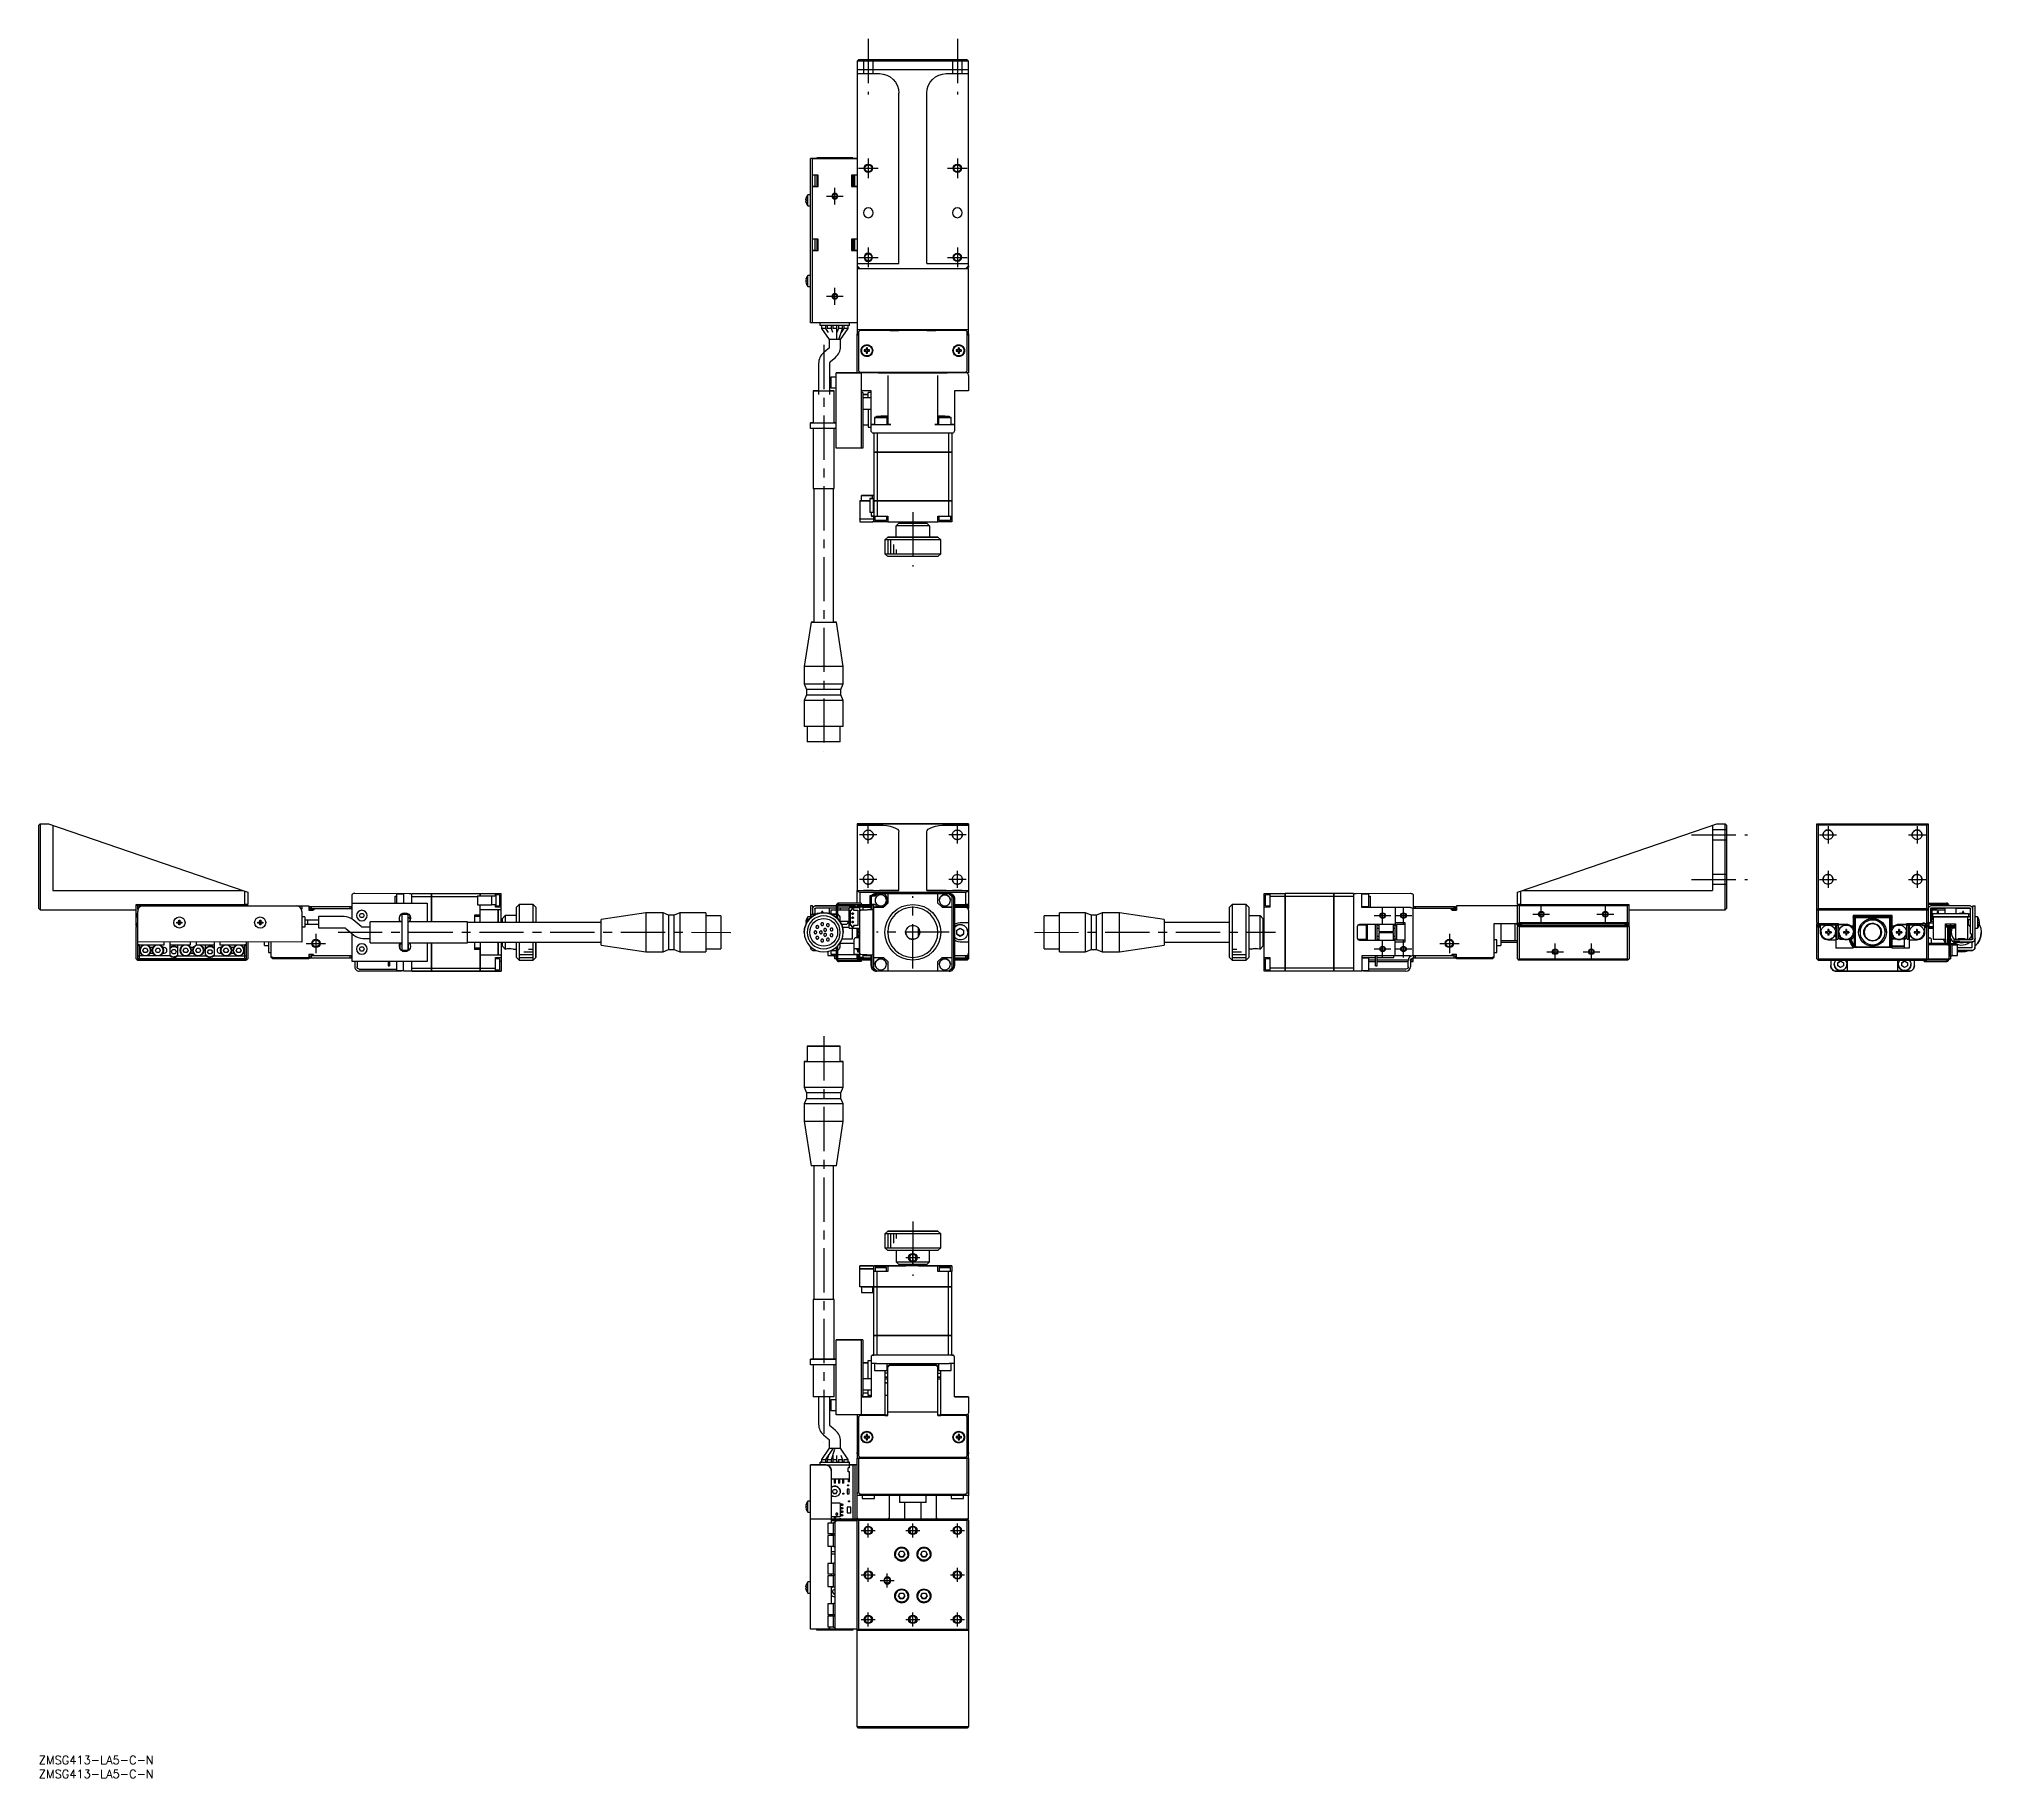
# Model space of a CAD drawing. Extents: x 0 to 698, y -8 to 617.
import ezdxf

# ---------------------------------------------------------------- set-up
doc = ezdxf.new("R2010")
doc.units = 0
doc.header["$LTSCALE"] = 0.5
doc.linetypes.add('CENTER', pattern=[50.8, 31.75, -6.35, 6.35, -6.35])
doc.linetypes.add('DASHED', pattern=[19.05, 12.7, -6.35])
for name, color, linetype in [('MSM_CENTER', 1, 'CENTER'), ('MSM_CONTINUOUS', 7, 'CONTINUOUS'), ('MSM_DASHED', 4, 'DASHED'), ('MSM_NARROW', 5, 'CONTINUOUS'), ('MSM_PART_NUMBER', 7, 'CONTINUOUS')]:
    doc.layers.add(name, color=color, linetype=linetype)
doc.styles.get("Standard").update_dxf_attribs({"font": 'txt.shx', "height": 1, "bigfont": 'bigfont.shx'})

# ---------------------------------------------------------------- blocks, each defined once
blk = doc.blocks.new('*U2')
at = {"layer": 'MSM_PART_NUMBER'}
blk.add_text('ZMSG413-LA5-C-N', height=3, dxfattribs=at).set_placement((0, -3))
blk = doc.blocks.new('*U3')
at = {"layer": 'MSM_PART_NUMBER'}
blk.add_text('ZMSG413-LA5-C-N', height=3, dxfattribs=at).set_placement((0, -8))

msp = doc.modelspace()

# ---------------------------------------------------------------- linework, layer by layer
at = {"layer": 'MSM_CENTER'}
for p, q in [((297.9, 616.8), (297.9, 596.8)), ((329.9, 616.8), (329.9, 596.8)), ((297.9, 573.81), (297.9, 566.81)), ((329.9, 573.81), (329.9, 566.81)), ((294.4, 570.31), (301.4, 570.31)), ((326.4, 570.31), (333.4, 570.31)), ((282.9, 560.31), (288.9, 560.31)), ((285.9, 557.31), (285.9, 563.31)), ((294.4, 538.31), (301.4, 538.31)), ((297.9, 541.81), (297.9, 534.81)), ((326.4, 538.31), (333.4, 538.31)), ((329.9, 541.81), (329.9, 534.81)), ((282.9, 524.31), (288.9, 524.31)), ((285.9, 521.31), (285.9, 527.31)), ((281.9, 506.86), (281.9, 360.76)), ((313.9, 446.81), (313.9, 427.31)), ((301, 330.87), (294.8, 330.87)), ((297.9, 327.77), (297.9, 333.97)), ((333, 330.87), (326.8, 330.87)), ((329.9, 327.77), (329.9, 333.97)), ((593.62, 330.87), (613.62, 330.87)), ((593.62, 330.87), (613.62, 330.87)), ((639.5, 330.87), (645.7, 330.87)), ((642.6, 333.97), (642.6, 327.77)), ((671.5, 330.87), (677.7, 330.87)), ((674.6, 333.97), (674.6, 327.77)), ((301, 314.87), (294.8, 314.87)), ((297.9, 311.77), (297.9, 317.97)), ((333, 314.87), (326.8, 314.87)), ((329.9, 311.77), (329.9, 317.97)), ((593.62, 314.87), (613.62, 314.87)), ((593.62, 314.87), (613.62, 314.87)), ((639.5, 314.87), (645.7, 314.87)), ((642.6, 317.97), (642.6, 311.77)), ((671.5, 314.87), (677.7, 314.87)), ((674.6, 317.97), (674.6, 311.77)), ((313.9, 282.85), (313.9, 308.85)), ((479.62, 301.86), (485.62, 301.86)), ((482.62, 298.86), (482.62, 304.86)), ((487.12, 301.86), (493.12, 301.86)), ((490.12, 298.86), (490.12, 304.86)), ((536.62, 302.36), (542.62, 302.36)), ((539.62, 299.36), (539.62, 305.36)), ((559.62, 302.36), (565.62, 302.36)), ((562.62, 299.36), (562.62, 305.36)), ((99.5, 295.36), (99.5, 288.36)), ((107.45, 295.86), (248.55, 295.84)), ((326.9, 295.85), (300.9, 295.85)), ((357.57, 295.84), (444.17, 295.85)), ((506.62, 295.36), (506.62, 288.36)), ((96, 291.86), (103, 291.86)), ((479.62, 289.86), (485.62, 289.86)), ((482.62, 286.86), (482.62, 292.86)), ((487.12, 289.86), (493.12, 289.86)), ((490.12, 286.86), (490.12, 292.86)), ((503.12, 291.86), (510.12, 291.86)), ((541.62, 288.86), (547.62, 288.86)), ((544.62, 285.86), (544.62, 291.86)), ((554.62, 288.86), (560.62, 288.86)), ((557.62, 285.86), (557.62, 291.86)), ((281.9, 258.55), (281.9, 112.45)), ((313.9, 192), (313.9, 172.5)), ((313.9, 176.5), (313.9, 181.5)), ((311.4, 179), (316.4, 179)), ((295.4, 81), (300.4, 81)), ((297.9, 78.5), (297.9, 83.5)), ((311.4, 81), (316.4, 81)), ((313.9, 78.5), (313.9, 83.5)), ((327.4, 81), (332.4, 81)), ((329.9, 78.5), (329.9, 83.5)), ((295.4, 65), (300.4, 65)), ((297.9, 62.5), (297.9, 67.5)), ((302.2, 63), (307.2, 63)), ((304.7, 60.5), (304.7, 65.5)), ((327.4, 65), (332.4, 65)), ((329.9, 62.5), (329.9, 67.5)), ((295.4, 49), (300.4, 49)), ((297.9, 46.5), (297.9, 51.5)), ((311.4, 49), (316.4, 49)), ((313.9, 46.5), (313.9, 51.5)), ((327.4, 49), (332.4, 49)), ((329.9, 46.5), (329.9, 51.5))]:
    msp.add_line(p, q, dxfattribs=at)
at = {"layer": 'MSM_CONTINUOUS'}
for p, q in [((294.4, 609.31), (293.9, 608.8)), ((294.4, 609.31), (293.9, 608.81)), ((293.9, 608.8), (293.9, 608.81)), ((333.9, 608.8), (293.9, 608.8)), ((293.9, 608.8), (293.9, 605.8)), ((294.4, 609.31), (294.4, 609.31)), ((294.4, 609.31), (333.4, 609.31)), ((333.4, 609.31), (294.4, 609.31)), ((296.15, 609.31), (296.18, 609.31)), ((296.18, 609.31), (296.15, 609.31)), ((296.18, 609.31), (296.15, 609.31)), ((296.15, 609.31), (296.18, 609.31)), ((296.18, 609.31), (296.28, 609.31)), ((296.28, 609.31), (296.18, 609.31)), ((296.28, 609.31), (296.18, 609.31)), ((296.18, 609.31), (296.28, 609.31)), ((296.28, 609.31), (296.44, 609.31)), ((296.44, 609.31), (296.28, 609.31)), ((296.44, 609.31), (296.28, 609.31)), ((296.28, 609.31), (296.44, 609.31)), ((296.44, 609.31), (296.66, 609.31)), ((296.66, 609.31), (296.44, 609.31)), ((296.66, 609.31), (296.44, 609.31)), ((296.44, 609.31), (296.66, 609.31)), ((296.66, 609.31), (296.92, 609.31)), ((296.92, 609.31), (296.66, 609.31)), ((296.92, 609.31), (296.66, 609.31)), ((296.66, 609.31), (296.92, 609.31)), ((296.92, 609.31), (297.23, 609.31)), ((297.23, 609.31), (296.92, 609.31)), ((297.23, 609.31), (296.92, 609.31)), ((296.92, 609.31), (297.23, 609.31)), ((297.23, 609.31), (297.55, 609.31)), ((297.55, 609.31), (297.23, 609.31)), ((297.55, 609.31), (297.23, 609.31)), ((297.23, 609.31), (297.55, 609.31)), ((297.55, 609.31), (297.9, 609.31)), ((297.9, 609.31), (297.55, 609.31)), ((297.9, 609.31), (297.55, 609.31)), ((297.55, 609.31), (297.9, 609.31)), ((297.9, 609.31), (298.24, 609.31)), ((297.9, 609.31), (298.24, 609.31)), ((298.24, 609.31), (297.9, 609.31)), ((298.24, 609.31), (297.9, 609.31)), ((298.24, 609.31), (298.57, 609.31)), ((298.24, 609.31), (298.57, 609.31)), ((298.57, 609.31), (298.24, 609.31)), ((298.57, 609.31), (298.24, 609.31)), ((298.57, 609.31), (298.87, 609.31)), ((298.57, 609.31), (298.87, 609.31)), ((298.87, 609.31), (298.57, 609.31)), ((298.87, 609.31), (298.57, 609.31)), ((298.87, 609.31), (299.13, 609.31)), ((298.87, 609.31), (299.13, 609.31)), ((299.13, 609.31), (298.87, 609.31)), ((299.13, 609.31), (298.87, 609.31)), ((299.13, 609.31), (299.35, 609.31)), ((299.13, 609.31), (299.35, 609.31)), ((299.35, 609.31), (299.13, 609.31)), ((299.35, 609.31), (299.13, 609.31)), ((299.35, 609.31), (299.51, 609.31)), ((299.35, 609.31), (299.51, 609.31)), ((299.51, 609.31), (299.35, 609.31)), ((299.51, 609.31), (299.35, 609.31)), ((299.51, 609.31), (299.61, 609.31)), ((299.51, 609.31), (299.61, 609.31)), ((299.61, 609.31), (299.51, 609.31)), ((299.61, 609.31), (299.51, 609.31)), ((299.61, 609.31), (299.65, 609.31)), ((299.61, 609.31), (299.65, 609.31)), ((299.65, 609.31), (299.61, 609.31)), ((299.65, 609.31), (299.61, 609.31)), ((328.18, 609.31), (328.15, 609.31)), ((328.15, 609.31), (328.18, 609.31)), ((328.18, 609.31), (328.15, 609.31)), ((328.15, 609.31), (328.18, 609.31)), ((328.28, 609.31), (328.18, 609.31)), ((328.18, 609.31), (328.28, 609.31)), ((328.28, 609.31), (328.18, 609.31)), ((328.18, 609.31), (328.28, 609.31)), ((328.44, 609.31), (328.28, 609.31)), ((328.28, 609.31), (328.44, 609.31)), ((328.44, 609.31), (328.28, 609.31)), ((328.28, 609.31), (328.44, 609.31)), ((328.66, 609.31), (328.44, 609.31)), ((328.44, 609.31), (328.66, 609.31)), ((328.66, 609.31), (328.44, 609.31)), ((328.44, 609.31), (328.66, 609.31)), ((328.92, 609.31), (328.66, 609.31)), ((328.66, 609.31), (328.92, 609.31)), ((328.92, 609.31), (328.66, 609.31)), ((328.66, 609.31), (328.92, 609.31)), ((329.23, 609.31), (328.92, 609.31)), ((328.92, 609.31), (329.23, 609.31)), ((329.23, 609.31), (328.92, 609.31)), ((328.92, 609.31), (329.23, 609.31)), ((329.55, 609.31), (329.23, 609.31)), ((329.23, 609.31), (329.55, 609.31)), ((329.55, 609.31), (329.23, 609.31)), ((329.23, 609.31), (329.55, 609.31)), ((329.9, 609.31), (329.55, 609.31)), ((329.55, 609.31), (329.9, 609.31)), ((329.9, 609.31), (329.55, 609.31)), ((329.55, 609.31), (329.9, 609.31)), ((330.24, 609.31), (329.9, 609.31)), ((330.24, 609.31), (329.9, 609.31)), ((329.9, 609.31), (330.24, 609.31)), ((329.9, 609.31), (330.24, 609.31)), ((330.57, 609.31), (330.24, 609.31)), ((330.57, 609.31), (330.24, 609.31)), ((330.24, 609.31), (330.57, 609.31)), ((330.24, 609.31), (330.57, 609.31)), ((330.87, 609.31), (330.57, 609.31)), ((330.87, 609.31), (330.57, 609.31)), ((330.57, 609.31), (330.87, 609.31)), ((330.57, 609.31), (330.87, 609.31)), ((331.13, 609.31), (330.87, 609.31)), ((331.13, 609.31), (330.87, 609.31)), ((330.87, 609.31), (331.13, 609.31)), ((330.87, 609.31), (331.13, 609.31)), ((331.35, 609.31), (331.13, 609.31)), ((331.35, 609.31), (331.13, 609.31)), ((331.13, 609.31), (331.35, 609.31)), ((331.13, 609.31), (331.35, 609.31)), ((331.51, 609.31), (331.35, 609.31)), ((331.51, 609.31), (331.35, 609.31)), ((331.35, 609.31), (331.51, 609.31)), ((331.35, 609.31), (331.51, 609.31)), ((331.61, 609.31), (331.51, 609.31)), ((331.61, 609.31), (331.51, 609.31)), ((331.51, 609.31), (331.61, 609.31)), ((331.51, 609.31), (331.61, 609.31)), ((331.65, 609.31), (331.61, 609.31)), ((331.65, 609.31), (331.61, 609.31)), ((331.61, 609.31), (331.65, 609.31)), ((331.61, 609.31), (331.65, 609.31)), ((333.9, 608.81), (333.4, 609.31)), ((333.4, 609.31), (333.4, 609.31)), ((333.9, 608.8), (333.4, 609.31)), ((333.9, 608.81), (333.9, 608.8)), ((333.9, 605.8), (333.9, 608.8)), ((293.9, 605.8), (293.9, 604.31)), ((293.9, 605.8), (333.9, 605.8)), ((293.9, 604.31), (301.9, 604.31)), ((293.9, 604.31), (293.9, 536.11)), ((301.9, 604.31), (303.26, 604.17)), ((303.26, 604.17), (304.57, 603.77)), ((304.57, 603.77), (305.78, 603.13)), ((305.78, 603.13), (306.85, 602.25)), ((306.85, 602.25), (307.72, 601.19)), ((307.72, 601.19), (308.36, 599.98)), ((308.36, 599.98), (308.76, 598.67)), ((319.03, 598.67), (319.43, 599.98)), ((319.43, 599.98), (320.08, 601.19)), ((320.08, 601.19), (320.95, 602.25)), ((320.95, 602.25), (322.01, 603.13)), ((322.01, 603.13), (323.22, 603.77)), ((323.22, 603.77), (324.53, 604.17)), ((324.53, 604.17), (325.9, 604.31)), ((325.9, 604.31), (333.9, 604.31)), ((333.9, 604.31), (333.9, 605.8)), ((333.9, 536.11), (333.9, 604.31)), ((308.76, 598.67), (308.9, 597.31)), ((308.9, 536.11), (308.9, 597.31)), ((318.9, 597.31), (319.03, 598.67)), ((318.9, 536.11), (318.9, 597.31)), ((277.1, 573.81), (277.1, 573.81)), ((277.12, 573.81), (277.1, 573.81)), ((277.1, 514.81), (277.1, 573.81)), ((277.19, 573.81), (277.12, 573.81)), ((277.3, 573.81), (277.19, 573.81)), ((277.45, 573.81), (277.3, 573.81)), ((277.63, 573.81), (277.45, 573.81)), ((277.84, 573.81), (277.63, 573.81)), ((278.06, 573.81), (277.84, 573.81)), ((277.9, 514.81), (277.9, 573.81)), ((277.9, 573.81), (277.9, 573.81)), ((277.9, 573.81), (277.9, 573.81)), ((278.7, 573.81), (277.9, 573.81)), ((277.9, 573.81), (277.9, 573.81)), ((277.9, 573.81), (277.9, 573.81)), ((277.9, 573.81), (277.92, 573.81)), ((277.9, 573.81), (278.4, 573.81)), ((277.92, 573.81), (277.99, 573.81)), ((277.99, 573.81), (278.1, 573.81)), ((278.3, 573.81), (278.06, 573.81)), ((278.1, 573.81), (278.25, 573.81)), ((278.25, 573.81), (278.43, 573.81)), ((279.4, 573.81), (278.3, 573.81)), ((278.4, 573.81), (279.4, 573.81)), ((278.43, 573.81), (278.64, 573.81)), ((278.64, 573.81), (278.86, 573.81)), ((278.7, 573.81), (278.7, 573.81)), ((279.1, 573.81), (278.7, 573.81)), ((278.86, 573.81), (279.1, 573.81)), ((279.1, 573.81), (292.7, 573.81)), ((279.1, 573.81), (292.7, 573.81)), ((292.4, 574.11), (279.4, 574.11)), ((279.4, 574.11), (279.4, 573.81)), ((279.4, 574.11), (279.4, 574.11)), ((292.4, 574.11), (279.4, 574.11)), ((292.4, 574.11), (292.4, 574.11)), ((292.4, 573.81), (292.4, 574.11)), ((293.9, 573.81), (292.4, 573.81)), ((292.4, 573.81), (293.9, 573.81)), ((292.7, 573.81), (292.93, 573.81)), ((293.1, 573.81), (292.7, 573.81)), ((292.93, 573.81), (293.16, 573.81)), ((293.9, 573.81), (293.1, 573.81)), ((293.1, 573.81), (293.1, 573.81)), ((293.16, 573.81), (293.36, 573.81)), ((293.36, 573.81), (293.54, 573.81)), ((293.54, 573.81), (293.69, 573.81)), ((293.69, 573.81), (293.8, 573.81)), ((293.8, 573.81), (293.87, 573.81)), ((293.87, 573.81), (293.9, 573.81)), ((277.92, 567.81), (277.9, 567.81)), ((277.99, 567.81), (277.92, 567.81)), ((278.1, 567.81), (277.99, 567.81)), ((278.25, 567.81), (278.1, 567.81)), ((278.43, 567.81), (278.25, 567.81)), ((278.64, 567.81), (278.43, 567.81)), ((278.86, 567.81), (278.64, 567.81)), ((278.7, 567.81), (278.7, 563.81)), ((279.1, 567.81), (278.86, 567.81)), ((279.9, 567.81), (279.1, 567.81)), ((279.4, 567.81), (279.4, 563.81)), ((279.9, 563.81), (279.9, 567.81)), ((291.9, 567.81), (291.9, 563.81)), ((292.7, 567.81), (291.9, 567.81)), ((292.4, 563.81), (292.4, 567.81)), ((292.6, 563.81), (292.6, 567.81)), ((292.93, 567.81), (292.7, 567.81)), ((293.16, 567.81), (292.93, 567.81)), ((293.1, 566.86), (293.1, 567.81)), ((293.1, 564.76), (293.1, 566.86)), ((293.36, 567.81), (293.16, 567.81)), ((293.54, 567.81), (293.36, 567.81)), ((293.69, 567.81), (293.54, 567.81)), ((293.8, 567.81), (293.69, 567.81)), ((293.87, 567.81), (293.8, 567.81)), ((293.9, 567.81), (293.87, 567.81)), ((275.63, 559.7), (275.51, 558.99)), ((275.51, 558.99), (275.63, 559.7)), ((275.51, 558.99), (275.63, 558.99)), ((275.63, 557.92), (275.51, 558.63)), ((275.51, 558.63), (275.63, 558.63)), ((275.63, 558.63), (275.51, 558.63)), ((275.51, 558.63), (275.63, 557.92)), ((275.51, 558.63), (275.63, 558.63)), ((275.51, 558.63), (275.63, 558.63)), ((275.62, 559.7), (275.63, 559.7)), ((275.62, 558.81), (275.63, 558.99)), ((275.63, 558.99), (275.63, 558.63)), ((277.1, 560.81), (276.2, 560.81)), ((276.2, 556.81), (276.2, 560.81)), ((278.7, 563.81), (277.9, 563.81)), ((277.9, 563.81), (277.92, 563.81)), ((277.92, 563.81), (277.99, 563.81)), ((277.99, 563.81), (278.1, 563.81)), ((278.1, 563.81), (278.25, 563.81)), ((278.25, 563.81), (278.43, 563.81)), ((278.43, 563.81), (278.64, 563.81)), ((278.64, 563.81), (278.86, 563.81)), ((279.1, 563.81), (278.7, 563.81)), ((278.7, 563.81), (278.7, 563.81)), ((278.86, 563.81), (279.1, 563.81)), ((279.1, 563.81), (279.9, 563.81)), ((279.1, 563.81), (279.9, 563.81)), ((291.9, 563.81), (292.7, 563.81)), ((291.9, 563.81), (292.7, 563.81)), ((292.6, 563.81), (293.1, 563.81)), ((293.1, 563.81), (292.7, 563.81)), ((292.7, 563.81), (292.93, 563.81)), ((292.93, 563.81), (293.16, 563.81)), ((293.1, 563.81), (293.1, 564.76)), ((293.9, 563.81), (293.1, 563.81)), ((293.16, 563.81), (293.36, 563.81)), ((293.36, 563.81), (293.54, 563.81)), ((293.54, 563.81), (293.69, 563.81)), ((293.69, 563.81), (293.8, 563.81)), ((293.8, 563.81), (293.87, 563.81)), ((293.87, 563.81), (293.9, 563.81)), ((275.63, 557.92), (275.62, 557.92)), ((275.62, 557.92), (275.63, 557.92)), ((276.2, 556.81), (277.1, 556.81)), ((277.92, 544.81), (277.9, 544.81)), ((277.99, 544.81), (277.92, 544.81)), ((278.1, 544.81), (277.99, 544.81)), ((278.25, 544.81), (278.1, 544.81)), ((278.43, 544.81), (278.25, 544.81)), ((278.64, 544.81), (278.43, 544.81)), ((278.86, 544.81), (278.64, 544.81)), ((278.7, 544.81), (278.7, 540.81)), ((279.1, 544.81), (278.86, 544.81)), ((279.9, 544.81), (279.1, 544.81)), ((279.4, 544.81), (279.4, 540.81)), ((279.9, 540.81), (279.9, 544.81)), ((292.7, 544.81), (291.9, 544.81)), ((291.9, 544.81), (291.9, 540.81)), ((292.4, 540.81), (292.4, 544.81)), ((292.6, 540.81), (292.6, 544.81)), ((292.93, 544.81), (292.7, 544.81)), ((293.16, 544.81), (292.93, 544.81)), ((293.1, 543.86), (293.1, 544.81)), ((293.36, 544.81), (293.16, 544.81)), ((293.54, 544.81), (293.36, 544.81)), ((293.69, 544.81), (293.54, 544.81)), ((293.8, 544.81), (293.69, 544.81)), ((293.87, 544.81), (293.8, 544.81)), ((293.9, 544.81), (293.87, 544.81)), ((277.9, 540.81), (277.92, 540.81)), ((278.7, 540.81), (277.9, 540.81)), ((277.92, 540.81), (277.99, 540.81)), ((277.99, 540.81), (278.1, 540.81)), ((278.1, 540.81), (278.25, 540.81)), ((278.25, 540.81), (278.43, 540.81)), ((278.43, 540.81), (278.64, 540.81)), ((278.64, 540.81), (278.86, 540.81)), ((278.7, 540.81), (278.7, 540.81)), ((279.1, 540.81), (278.7, 540.81)), ((278.86, 540.81), (279.1, 540.81)), ((279.1, 540.81), (279.9, 540.81)), ((279.1, 540.81), (279.9, 540.81)), ((291.9, 540.81), (292.7, 540.81)), ((291.9, 540.81), (292.7, 540.81)), ((292.6, 540.81), (293.1, 540.81)), ((293.1, 540.81), (292.7, 540.81)), ((292.7, 540.81), (292.93, 540.81)), ((292.93, 540.81), (293.16, 540.81)), ((293.1, 541.76), (293.1, 543.86)), ((293.1, 540.81), (293.1, 541.76)), ((293.9, 540.81), (293.1, 540.81)), ((293.16, 540.81), (293.36, 540.81)), ((293.36, 540.81), (293.54, 540.81)), ((293.54, 540.81), (293.69, 540.81)), ((293.69, 540.81), (293.8, 540.81)), ((293.8, 540.81), (293.87, 540.81)), ((293.87, 540.81), (293.9, 540.81)), ((275.63, 530.7), (275.51, 529.99)), ((275.6, 530.59), (275.63, 530.7)), ((275.62, 530.7), (275.63, 530.7)), ((277.1, 531.81), (276.2, 531.81)), ((276.2, 527.81), (276.2, 531.81)), ((293.9, 536.11), (308.9, 536.11)), ((293.9, 536.11), (293.9, 535.31)), ((293.9, 535.31), (294.9, 534.31)), ((293.9, 535.31), (293.9, 534.31)), ((294.15, 534.56), (293.9, 534.81)), ((293.9, 534.31), (293.9, 534.31)), ((293.9, 534.31), (293.9, 534.31)), ((293.9, 534.31), (294.4, 534.31)), ((293.9, 534.31), (294.9, 534.31)), ((293.9, 534.31), (293.9, 510.81)), ((294.15, 534.56), (294.4, 534.81)), ((294.4, 534.31), (294.15, 534.56)), ((294.9, 534.31), (332.9, 534.31)), ((318.9, 536.11), (333.9, 536.11)), ((332.9, 534.31), (333.9, 535.31)), ((332.9, 534.31), (333.9, 534.31)), ((333.4, 534.81), (333.65, 534.56)), ((333.65, 534.56), (333.4, 534.31)), ((333.4, 534.31), (333.9, 534.31)), ((333.9, 534.81), (333.65, 534.56)), ((333.9, 535.31), (333.9, 536.11)), ((333.9, 535.31), (333.9, 534.81)), ((333.9, 534.31), (333.9, 534.31)), ((333.9, 510.81), (333.9, 534.31)), ((275.51, 529.99), (275.63, 529.99)), ((275.51, 529.63), (275.63, 528.92)), ((275.63, 529.63), (275.51, 529.63)), ((275.51, 529.63), (275.63, 529.63)), ((275.51, 529.63), (275.63, 529.63)), ((275.51, 529.63), (275.63, 529.63)), ((275.62, 529.81), (275.63, 529.99)), ((275.63, 528.92), (275.62, 528.92)), ((275.62, 528.92), (275.63, 528.92)), ((275.63, 529.99), (275.63, 529.63)), ((276.2, 527.81), (277.1, 527.81)), ((277.9, 514.81), (277.1, 514.81)), ((277.92, 514.81), (277.9, 514.81)), ((277.99, 514.81), (277.92, 514.81)), ((278.1, 514.81), (277.99, 514.81)), ((278.25, 514.81), (278.1, 514.81)), ((278.43, 514.81), (278.25, 514.81)), ((278.64, 514.81), (278.43, 514.81)), ((278.86, 514.81), (278.64, 514.81)), ((279.1, 514.81), (278.86, 514.81)), ((292.7, 514.81), (279.1, 514.81)), ((280.65, 513.81), (280.65, 514.81)), ((291.15, 513.81), (280.65, 513.81)), ((281.15, 513.81), (281.15, 512.81)), ((281.15, 512.81), (283.9, 508.81)), ((281.16, 512.81), (281.15, 512.81)), ((281.16, 512.81), (281.15, 512.81)), ((281.2, 512.81), (281.16, 512.81)), ((281.2, 512.81), (281.16, 512.81)), ((281.27, 512.81), (281.2, 512.81)), ((281.27, 512.81), (281.2, 512.81)), ((281.37, 512.81), (281.27, 512.81)), ((281.37, 512.81), (281.27, 512.81)), ((281.48, 512.81), (281.37, 512.81)), ((281.48, 512.81), (281.37, 512.81)), ((281.61, 512.81), (281.48, 512.81)), ((281.61, 512.81), (281.48, 512.81)), ((281.75, 512.81), (281.61, 512.81)), ((281.75, 512.81), (281.61, 512.81)), ((281.9, 512.81), (281.75, 512.81)), ((281.9, 512.81), (281.75, 512.81)), ((282.04, 512.81), (281.9, 512.81)), ((282.04, 512.81), (281.9, 512.81)), ((282.18, 512.81), (282.04, 512.81)), ((282.18, 512.81), (282.04, 512.81)), ((282.31, 512.81), (282.18, 512.81)), ((282.31, 512.81), (282.18, 512.81)), ((282.43, 512.81), (282.31, 512.81)), ((282.43, 512.81), (282.31, 512.81)), ((282.52, 512.81), (282.43, 512.81)), ((282.52, 512.81), (282.43, 512.81)), ((282.59, 512.81), (282.52, 512.81)), ((282.59, 512.81), (282.52, 512.81)), ((282.63, 512.81), (282.59, 512.81)), ((282.63, 512.81), (282.59, 512.81)), ((282.65, 512.81), (282.63, 512.81)), ((282.65, 512.81), (282.63, 512.81)), ((282.65, 512.81), (282.65, 513.81)), ((283.65, 511.36), (282.65, 512.81)), ((283.15, 513.81), (283.15, 512.81)), ((283.16, 512.81), (283.15, 512.81)), ((283.16, 512.81), (283.15, 512.81)), ((283.2, 512.81), (283.16, 512.81)), ((283.2, 512.81), (283.16, 512.81)), ((283.27, 512.81), (283.2, 512.81)), ((283.27, 512.81), (283.2, 512.81)), ((283.37, 512.81), (283.27, 512.81)), ((283.37, 512.81), (283.27, 512.81)), ((283.48, 512.81), (283.37, 512.81)), ((283.48, 512.81), (283.37, 512.81)), ((283.61, 512.81), (283.48, 512.81)), ((283.61, 512.81), (283.48, 512.81)), ((283.75, 512.81), (283.61, 512.81)), ((283.75, 512.81), (283.61, 512.81)), ((283.9, 512.81), (283.75, 512.81)), ((283.9, 512.81), (283.75, 512.81)), ((284.04, 512.81), (283.9, 512.81)), ((284.04, 512.81), (283.9, 512.81)), ((284.18, 512.81), (284.04, 512.81)), ((284.18, 512.81), (284.04, 512.81)), ((284.31, 512.81), (284.18, 512.81)), ((284.31, 512.81), (284.18, 512.81)), ((284.43, 512.81), (284.31, 512.81)), ((284.43, 512.81), (284.31, 512.81)), ((284.52, 512.81), (284.43, 512.81)), ((284.52, 512.81), (284.43, 512.81)), ((284.59, 512.81), (284.52, 512.81)), ((284.59, 512.81), (284.52, 512.81)), ((284.63, 512.81), (284.59, 512.81)), ((284.63, 512.81), (284.59, 512.81)), ((284.65, 512.81), (284.63, 512.81)), ((284.65, 512.81), (284.63, 512.81)), ((284.65, 512.81), (284.65, 513.81)), ((285.15, 511.36), (284.65, 512.81)), ((285.15, 513.81), (285.15, 512.81)), ((285.16, 512.81), (285.15, 512.81)), ((285.2, 512.81), (285.16, 512.81)), ((285.27, 512.81), (285.2, 512.81)), ((285.37, 512.81), (285.27, 512.81)), ((285.48, 512.81), (285.37, 512.81)), ((285.61, 512.81), (285.48, 512.81)), ((285.75, 512.81), (285.61, 512.81)), ((285.9, 512.81), (285.75, 512.81)), ((286.04, 512.81), (285.9, 512.81)), ((286.18, 512.81), (286.04, 512.81)), ((286.31, 512.81), (286.18, 512.81)), ((286.43, 512.81), (286.31, 512.81)), ((286.52, 512.81), (286.43, 512.81)), ((286.59, 512.81), (286.52, 512.81)), ((286.63, 512.81), (286.59, 512.81)), ((286.65, 512.81), (286.63, 512.81)), ((286.65, 508.81), (286.65, 513.81)), ((287.15, 512.81), (286.65, 511.36)), ((287.15, 513.81), (287.15, 512.81)), ((287.16, 512.81), (287.15, 512.81)), ((287.16, 512.81), (287.15, 512.81)), ((287.2, 512.81), (287.16, 512.81)), ((287.2, 512.81), (287.16, 512.81)), ((287.27, 512.81), (287.2, 512.81)), ((287.27, 512.81), (287.2, 512.81)), ((287.27, 508.81), (288.65, 512.81)), ((287.37, 512.81), (287.27, 512.81)), ((287.37, 512.81), (287.27, 512.81)), ((287.48, 512.81), (287.37, 512.81)), ((287.48, 512.81), (287.37, 512.81)), ((287.61, 512.81), (287.48, 512.81)), ((287.61, 512.81), (287.48, 512.81)), ((287.75, 512.81), (287.61, 512.81)), ((287.75, 512.81), (287.61, 512.81)), ((287.9, 512.81), (287.75, 512.81)), ((287.9, 512.81), (287.75, 512.81)), ((287.9, 508.81), (290.65, 512.81)), ((288.04, 512.81), (287.9, 512.81)), ((288.04, 512.81), (287.9, 512.81)), ((288.18, 512.81), (288.04, 512.81)), ((288.18, 512.81), (288.04, 512.81)), ((289.15, 512.81), (288.15, 511.36)), ((288.31, 512.81), (288.18, 512.81)), ((288.31, 512.81), (288.18, 512.81)), ((288.43, 512.81), (288.31, 512.81)), ((288.43, 512.81), (288.31, 512.81)), ((288.52, 512.81), (288.43, 512.81)), ((288.52, 512.81), (288.43, 512.81)), ((288.59, 512.81), (288.52, 512.81)), ((288.59, 512.81), (288.52, 512.81)), ((288.63, 512.81), (288.59, 512.81)), ((288.63, 512.81), (288.59, 512.81)), ((288.65, 512.81), (288.63, 512.81)), ((288.65, 512.81), (288.63, 512.81)), ((288.65, 512.81), (288.65, 513.81)), ((289.15, 513.81), (289.15, 512.81)), ((289.16, 512.81), (289.15, 512.81)), ((289.16, 512.81), (289.15, 512.81)), ((289.2, 512.81), (289.16, 512.81)), ((289.2, 512.81), (289.16, 512.81)), ((289.27, 512.81), (289.2, 512.81)), ((289.27, 512.81), (289.2, 512.81)), ((289.37, 512.81), (289.27, 512.81)), ((289.37, 512.81), (289.27, 512.81)), ((289.48, 512.81), (289.37, 512.81)), ((289.48, 512.81), (289.37, 512.81)), ((289.61, 512.81), (289.48, 512.81)), ((289.61, 512.81), (289.48, 512.81)), ((289.75, 512.81), (289.61, 512.81)), ((289.75, 512.81), (289.61, 512.81)), ((289.9, 512.81), (289.75, 512.81)), ((289.9, 512.81), (289.75, 512.81)), ((290.04, 512.81), (289.9, 512.81)), ((290.04, 512.81), (289.9, 512.81)), ((290.18, 512.81), (290.04, 512.81)), ((290.18, 512.81), (290.04, 512.81)), ((290.31, 512.81), (290.18, 512.81)), ((290.31, 512.81), (290.18, 512.81)), ((290.43, 512.81), (290.31, 512.81)), ((290.43, 512.81), (290.31, 512.81)), ((290.52, 512.81), (290.43, 512.81)), ((290.52, 512.81), (290.43, 512.81)), ((290.59, 512.81), (290.52, 512.81)), ((290.59, 512.81), (290.52, 512.81)), ((290.63, 512.81), (290.59, 512.81)), ((290.63, 512.81), (290.59, 512.81)), ((290.65, 512.81), (290.63, 512.81)), ((290.65, 512.81), (290.63, 512.81)), ((290.65, 512.81), (290.65, 513.81)), ((291.15, 513.81), (291.15, 514.81)), ((292.93, 514.81), (292.7, 514.81)), ((293.16, 514.81), (292.93, 514.81)), ((293.36, 514.81), (293.16, 514.81)), ((293.54, 514.81), (293.36, 514.81)), ((293.69, 514.81), (293.54, 514.81)), ((293.8, 514.81), (293.69, 514.81)), ((293.87, 514.81), (293.8, 514.81)), ((293.9, 514.81), (293.87, 514.81)), ((333.9, 512.31), (293.9, 512.31)), ((294.4, 510.81), (293.9, 510.81)), ((293.9, 510.31), (293.9, 510.81)), ((294.4, 510.31), (293.9, 510.31)), ((293.9, 496.81), (293.9, 510.31)), ((294.9, 512.01), (294.4, 511.51)), ((294.4, 511.51), (294.9, 512.01)), ((294.4, 511.51), (294.4, 511.51)), ((294.4, 511.51), (294.4, 497.51)), ((294.9, 512.01), (294.9, 512.01)), ((332.9, 512.01), (294.9, 512.01)), ((332.9, 512.01), (294.9, 512.01)), ((299.4, 512.01), (299.4, 512.31)), ((300.15, 512.31), (300.15, 512.01)), ((305.65, 512.01), (305.65, 512.31)), ((305.65, 512.01), (308.9, 512.01)), ((305.65, 512.01), (308.9, 512.01)), ((309.09, 512.31), (308.9, 512.11)), ((308.99, 512.11), (308.9, 512.11)), ((308.9, 512.11), (308.9, 512.01)), ((309.28, 512.11), (308.99, 512.11)), ((309.74, 512.11), (309.28, 512.11)), ((310.36, 512.11), (309.74, 512.11)), ((311.12, 512.11), (310.36, 512.11)), ((311.98, 512.11), (311.12, 512.11)), ((312.92, 512.11), (311.98, 512.11)), ((313.9, 512.11), (312.92, 512.11)), ((314.87, 512.11), (313.9, 512.11)), ((315.81, 512.11), (314.87, 512.11)), ((316.67, 512.11), (315.81, 512.11)), ((317.43, 512.11), (316.67, 512.11)), ((318.05, 512.11), (317.43, 512.11)), ((318.52, 512.11), (318.05, 512.11)), ((318.8, 512.11), (318.52, 512.11)), ((318.9, 512.11), (318.7, 512.31)), ((318.9, 512.11), (318.8, 512.11)), ((318.9, 512.01), (318.9, 512.11)), ((318.9, 512.01), (322.15, 512.01)), ((318.9, 512.01), (322.15, 512.01)), ((322.15, 512.31), (322.15, 512.01)), ((327.65, 512.01), (327.65, 512.31)), ((328.4, 512.31), (328.4, 512.01)), ((332.9, 512.01), (333.4, 511.51)), ((332.9, 512.01), (332.9, 512.01)), ((333.4, 511.51), (332.9, 512.01)), ((333.4, 511.51), (333.4, 511.51)), ((333.4, 497.51), (333.4, 511.51)), ((333.9, 510.81), (333.4, 510.81)), ((333.9, 510.31), (333.4, 510.31)), ((333.9, 510.81), (333.9, 510.31)), ((333.9, 510.31), (333.9, 496.81)), ((283.54, 505.44), (281.85, 504.03)), ((283.9, 508.81), (283.9, 506.21)), ((284, 508.81), (283.9, 508.81)), ((283.95, 508.81), (283.9, 508.81)), ((284.01, 508.81), (283.95, 508.81)), ((284.16, 508.81), (284, 508.81)), ((284.11, 508.81), (284.01, 508.81)), ((284.23, 508.81), (284.11, 508.81)), ((284.38, 508.81), (284.16, 508.81)), ((284.36, 508.81), (284.23, 508.81)), ((284.51, 508.81), (284.36, 508.81)), ((284.65, 508.81), (284.38, 508.81)), ((284.42, 500.96), (286.11, 502.38)), ((284.66, 508.81), (284.51, 508.81)), ((284.83, 508.81), (284.52, 508.81)), ((284.97, 508.81), (284.65, 508.81)), ((284.81, 508.81), (284.66, 508.81)), ((284.96, 508.81), (284.81, 508.81)), ((285.02, 508.81), (284.96, 508.81)), ((285.33, 508.81), (284.97, 508.81)), ((285.58, 508.81), (284.97, 508.81)), ((285.15, 508.81), (285.02, 508.81)), ((285.25, 508.81), (285.15, 508.81)), ((285.33, 508.81), (285.25, 508.81)), ((285.7, 508.81), (285.33, 508.81)), ((285.38, 508.81), (285.33, 508.81)), ((285.4, 508.81), (285.38, 508.81)), ((286.09, 508.81), (285.7, 508.81)), ((286.46, 508.81), (286.09, 508.81)), ((286.41, 508.81), (286.4, 508.81)), ((286.46, 508.81), (286.41, 508.81)), ((286.54, 508.81), (286.46, 508.81)), ((286.82, 508.81), (286.46, 508.81)), ((286.64, 508.81), (286.54, 508.81)), ((286.77, 508.81), (286.64, 508.81)), ((286.84, 508.81), (286.77, 508.81)), ((287.14, 508.81), (286.82, 508.81)), ((286.99, 508.81), (286.84, 508.81)), ((287.14, 508.81), (286.99, 508.81)), ((287.42, 508.81), (287.14, 508.81)), ((287.29, 508.81), (287.14, 508.81)), ((287.43, 508.81), (287.29, 508.81)), ((287.64, 508.81), (287.42, 508.81)), ((287.57, 508.81), (287.43, 508.81)), ((287.68, 508.81), (287.57, 508.81)), ((287.79, 508.81), (287.64, 508.81)), ((287.78, 508.81), (287.68, 508.81)), ((287.85, 508.81), (287.78, 508.81)), ((287.9, 508.81), (287.79, 508.81)), ((287.9, 508.81), (287.85, 508.81)), ((287.9, 506.21), (287.9, 508.81)), ((295.3, 504.81), (295.34, 505.22)), ((295.34, 504.4), (295.3, 504.81)), ((295.34, 505.22), (295.46, 505.61)), ((295.46, 504.01), (295.34, 504.4)), ((295.46, 505.61), (295.65, 505.98)), ((295.65, 503.64), (295.46, 504.01)), ((295.5, 504.81), (295.53, 505.18)), ((295.53, 504.44), (295.5, 504.81)), ((295.53, 505.18), (295.64, 505.54)), ((295.64, 504.08), (295.53, 504.44)), ((295.64, 505.54), (295.82, 505.86)), ((295.82, 503.75), (295.64, 504.08)), ((295.65, 505.98), (295.91, 506.29)), ((295.91, 503.32), (295.65, 503.64)), ((295.82, 505.86), (296.05, 506.15)), ((296.05, 503.47), (295.82, 503.75)), ((295.91, 506.29), (296.23, 506.56)), ((296.23, 503.06), (295.91, 503.32)), ((296.05, 506.15), (296.34, 506.39)), ((296.34, 503.23), (296.05, 503.47)), ((296.23, 506.56), (296.59, 506.75)), ((296.59, 502.87), (296.23, 503.06)), ((296.34, 506.39), (296.67, 506.56)), ((296.67, 503.05), (296.34, 503.23)), ((296.48, 505.05), (296.45, 504.89)), ((296.45, 504.89), (296.45, 504.73)), ((296.45, 504.73), (296.48, 504.57)), ((297.16, 505.05), (296.48, 505.05)), ((296.48, 504.57), (297.16, 504.57)), ((297.12, 504.57), (296.48, 504.57)), ((296.59, 506.75), (296.99, 506.87)), ((296.99, 502.75), (296.59, 502.87)), ((296.67, 506.56), (297.03, 506.67)), ((297.03, 502.95), (296.67, 503.05)), ((296.99, 506.87), (297.4, 506.91)), ((297.4, 502.71), (296.99, 502.75)), ((297.03, 506.67), (297.4, 506.71)), ((297.05, 504.92), (297.03, 504.85)), ((297.03, 504.85), (297.03, 504.77)), ((297.03, 504.77), (297.05, 504.7)), ((297.4, 502.91), (297.03, 502.95)), ((297.08, 504.99), (297.05, 504.92)), ((297.05, 504.7), (297.08, 504.63)), ((297.12, 505.05), (297.08, 504.99)), ((297.08, 504.63), (297.12, 504.57)), ((297.12, 504.57), (297.16, 504.57)), ((297.32, 505.76), (297.16, 505.73)), ((297.16, 505.73), (297.16, 505.05)), ((297.22, 505.13), (297.16, 505.08)), ((297.16, 504.57), (297.16, 503.89)), ((297.16, 504.57), (297.16, 504.57)), ((297.16, 504.53), (297.22, 504.49)), ((297.16, 503.89), (297.32, 503.86)), ((297.29, 505.16), (297.22, 505.13)), ((297.22, 504.49), (297.29, 504.46)), ((297.36, 505.17), (297.29, 505.16)), ((297.29, 504.46), (297.36, 504.45)), ((297.48, 505.76), (297.32, 505.76)), ((297.32, 503.86), (297.48, 503.86)), ((297.43, 505.17), (297.36, 505.17)), ((297.36, 504.45), (297.43, 504.45)), ((297.4, 506.91), (297.81, 506.87)), ((297.4, 506.71), (297.77, 506.67)), ((297.77, 502.95), (297.4, 502.91)), ((297.81, 502.75), (297.4, 502.71)), ((297.51, 505.16), (297.43, 505.17)), ((297.43, 504.45), (297.51, 504.46)), ((297.64, 505.73), (297.48, 505.76)), ((297.48, 503.86), (297.64, 503.89)), ((297.57, 505.13), (297.51, 505.16)), ((297.51, 504.46), (297.57, 504.49)), ((297.64, 505.08), (297.57, 505.13)), ((297.57, 504.49), (297.64, 504.53)), ((297.64, 505.05), (297.64, 505.73)), ((298.32, 505.05), (297.64, 505.05)), ((297.64, 503.89), (297.64, 504.57)), ((297.64, 504.57), (298.32, 504.57)), ((297.64, 504.57), (297.64, 504.57)), ((297.64, 504.57), (297.67, 504.57)), ((297.71, 504.99), (297.67, 505.05)), ((297.67, 504.57), (297.71, 504.63)), ((297.67, 504.57), (298.32, 504.57)), ((297.74, 504.92), (297.71, 504.99)), ((297.71, 504.63), (297.74, 504.7)), ((297.76, 504.85), (297.74, 504.92)), ((297.74, 504.7), (297.76, 504.77)), ((297.76, 504.77), (297.76, 504.85)), ((297.77, 506.67), (298.12, 506.56)), ((298.12, 503.05), (297.77, 502.95)), ((297.81, 506.87), (298.2, 506.75)), ((298.2, 502.87), (297.81, 502.75)), ((298.12, 506.56), (298.45, 506.39)), ((298.45, 503.23), (298.12, 503.05)), ((298.2, 506.75), (298.56, 506.56)), ((298.56, 503.06), (298.2, 502.87)), ((298.34, 504.89), (298.32, 505.05)), ((298.32, 504.57), (298.34, 504.73)), ((298.34, 504.73), (298.34, 504.89)), ((298.45, 506.39), (298.74, 506.15)), ((298.74, 503.47), (298.45, 503.23)), ((298.56, 506.56), (298.88, 506.29)), ((298.88, 503.32), (298.56, 503.06)), ((298.74, 506.15), (298.98, 505.86)), ((298.98, 503.75), (298.74, 503.47)), ((298.88, 506.29), (299.14, 505.98)), ((299.14, 503.64), (298.88, 503.32)), ((298.98, 505.86), (299.15, 505.54)), ((299.15, 504.08), (298.98, 503.75)), ((299.14, 505.98), (299.34, 505.61)), ((299.34, 504.01), (299.14, 503.64)), ((299.15, 505.54), (299.26, 505.18)), ((299.26, 504.44), (299.15, 504.08)), ((299.26, 505.18), (299.3, 504.81)), ((299.3, 504.81), (299.26, 504.44)), ((299.34, 505.61), (299.46, 505.22)), ((299.46, 504.4), (299.34, 504.01)), ((299.46, 505.22), (299.5, 504.81)), ((299.5, 504.81), (299.46, 504.4)), ((328.3, 504.81), (328.34, 505.22)), ((328.34, 504.4), (328.3, 504.81)), ((328.34, 505.22), (328.46, 505.61)), ((328.46, 504.01), (328.34, 504.4)), ((328.46, 505.61), (328.65, 505.98)), ((328.65, 503.64), (328.46, 504.01)), ((328.5, 504.81), (328.53, 505.18)), ((328.53, 504.44), (328.5, 504.81)), ((328.53, 505.18), (328.64, 505.54)), ((328.64, 504.08), (328.53, 504.44)), ((328.64, 505.54), (328.82, 505.86)), ((328.82, 503.75), (328.64, 504.08)), ((328.65, 505.98), (328.91, 506.29)), ((328.91, 503.32), (328.65, 503.64)), ((328.82, 505.86), (329.05, 506.15)), ((329.05, 503.47), (328.82, 503.75)), ((328.91, 506.29), (329.23, 506.56)), ((329.23, 503.06), (328.91, 503.32)), ((329.05, 506.15), (329.34, 506.39)), ((329.34, 503.23), (329.05, 503.47)), ((329.23, 506.56), (329.59, 506.75)), ((329.59, 502.87), (329.23, 503.06)), ((329.34, 506.39), (329.67, 506.56)), ((329.67, 503.05), (329.34, 503.23)), ((329.48, 505.05), (329.45, 504.89)), ((329.45, 504.89), (329.45, 504.73)), ((329.45, 504.73), (329.48, 504.57)), ((330.16, 505.05), (329.48, 505.05)), ((329.48, 504.57), (330.16, 504.57)), ((330.12, 504.57), (329.48, 504.57)), ((329.59, 506.75), (329.99, 506.87)), ((329.99, 502.75), (329.59, 502.87)), ((329.67, 506.56), (330.03, 506.67)), ((330.03, 502.95), (329.67, 503.05)), ((329.99, 506.87), (330.4, 506.91)), ((330.4, 502.71), (329.99, 502.75)), ((330.03, 506.67), (330.4, 506.71)), ((330.05, 504.92), (330.03, 504.85)), ((330.03, 504.85), (330.03, 504.77)), ((330.03, 504.77), (330.05, 504.7)), ((330.4, 502.91), (330.03, 502.95)), ((330.08, 504.99), (330.05, 504.92)), ((330.05, 504.7), (330.08, 504.63)), ((330.12, 505.05), (330.08, 504.99)), ((330.08, 504.63), (330.12, 504.57)), ((330.12, 504.57), (330.16, 504.57)), ((330.32, 505.76), (330.16, 505.73)), ((330.16, 505.73), (330.16, 505.05)), ((330.22, 505.13), (330.16, 505.08)), ((330.16, 504.57), (330.16, 503.89)), ((330.16, 504.57), (330.16, 504.57)), ((330.16, 504.53), (330.22, 504.49)), ((330.16, 503.89), (330.32, 503.86)), ((330.29, 505.16), (330.22, 505.13)), ((330.22, 504.49), (330.29, 504.46)), ((330.36, 505.17), (330.29, 505.16)), ((330.29, 504.46), (330.36, 504.45)), ((330.48, 505.76), (330.32, 505.76)), ((330.32, 503.86), (330.48, 503.86)), ((330.43, 505.17), (330.36, 505.17)), ((330.36, 504.45), (330.43, 504.45)), ((330.4, 506.91), (330.81, 506.87)), ((330.4, 506.71), (330.77, 506.67)), ((330.77, 502.95), (330.4, 502.91)), ((330.81, 502.75), (330.4, 502.71)), ((330.51, 505.16), (330.43, 505.17)), ((330.43, 504.45), (330.51, 504.46)), ((330.64, 505.73), (330.48, 505.76)), ((330.48, 503.86), (330.64, 503.89)), ((330.57, 505.13), (330.51, 505.16)), ((330.51, 504.46), (330.57, 504.49)), ((330.64, 505.08), (330.57, 505.13)), ((330.57, 504.49), (330.64, 504.53)), ((330.64, 505.05), (330.64, 505.73)), ((331.32, 505.05), (330.64, 505.05)), ((330.64, 503.89), (330.64, 504.57)), ((330.64, 504.57), (331.32, 504.57)), ((330.64, 504.57), (330.64, 504.57)), ((330.64, 504.57), (330.67, 504.57)), ((330.71, 504.99), (330.67, 505.05)), ((330.67, 504.57), (330.71, 504.63)), ((330.67, 504.57), (331.32, 504.57)), ((330.74, 504.92), (330.71, 504.99)), ((330.71, 504.63), (330.74, 504.7)), ((330.76, 504.85), (330.74, 504.92)), ((330.74, 504.7), (330.76, 504.77)), ((330.76, 504.77), (330.76, 504.85)), ((330.77, 506.67), (331.12, 506.56)), ((331.12, 503.05), (330.77, 502.95)), ((330.81, 506.87), (331.2, 506.75)), ((331.2, 502.87), (330.81, 502.75)), ((331.12, 506.56), (331.45, 506.39)), ((331.45, 503.23), (331.12, 503.05)), ((331.2, 506.75), (331.56, 506.56)), ((331.56, 503.06), (331.2, 502.87)), ((331.34, 504.89), (331.32, 505.05)), ((331.32, 504.57), (331.34, 504.73)), ((331.34, 504.73), (331.34, 504.89)), ((331.45, 506.39), (331.74, 506.15)), ((331.74, 503.47), (331.45, 503.23)), ((331.56, 506.56), (331.88, 506.29)), ((331.88, 503.32), (331.56, 503.06)), ((331.74, 506.15), (331.98, 505.86)), ((331.98, 503.75), (331.74, 503.47)), ((331.88, 506.29), (332.14, 505.98)), ((332.14, 503.64), (331.88, 503.32)), ((331.98, 505.86), (332.15, 505.54)), ((332.15, 504.08), (331.98, 503.75)), ((332.14, 505.98), (332.34, 505.61)), ((332.34, 504.01), (332.14, 503.64)), ((332.15, 505.54), (332.26, 505.18)), ((332.26, 504.44), (332.15, 504.08)), ((332.26, 505.18), (332.3, 504.81)), ((332.3, 504.81), (332.26, 504.44)), ((332.34, 505.61), (332.46, 505.22)), ((332.46, 504.4), (332.34, 504.01)), ((332.46, 505.22), (332.5, 504.81)), ((332.5, 504.81), (332.46, 504.4)), ((280.07, 500.2), (280.07, 497.76)), ((280.07, 497.76), (280.07, 494.84)), ((284.07, 497.76), (284.07, 500.2)), ((284.07, 494.84), (284.07, 497.76)), ((286.4, 496.81), (286.4, 496.81)), ((286.4, 469.81), (286.4, 496.81)), ((286.42, 496.81), (286.4, 496.81)), ((286.4, 496.81), (286.42, 496.81)), ((286.47, 496.81), (286.42, 496.81)), ((286.42, 496.81), (286.47, 496.81)), ((286.56, 496.81), (286.47, 496.81)), ((286.47, 496.81), (286.56, 496.81)), ((286.69, 496.81), (286.56, 496.81)), ((286.56, 496.81), (286.69, 496.81)), ((286.84, 496.81), (286.69, 496.81)), ((286.69, 496.81), (286.84, 496.81)), ((287.01, 496.81), (286.84, 496.81)), ((286.84, 496.81), (287.01, 496.81)), ((287.1, 496.81), (286.9, 496.81)), ((286.9, 496.81), (286.9, 496.81)), ((286.9, 496.81), (287.1, 496.81)), ((287.2, 496.81), (287.01, 496.81)), ((287.01, 496.81), (287.2, 496.81)), ((287.1, 496.81), (295.4, 496.81)), ((287.1, 496.81), (293.9, 496.81)), ((287.4, 496.81), (287.2, 496.81)), ((287.2, 496.81), (287.4, 496.81)), ((295.4, 496.81), (287.4, 496.81)), ((293.9, 496.81), (287.4, 496.81)), ((294.85, 496.81), (293.9, 496.81)), ((294.4, 497.51), (294.9, 497.01)), ((295.02, 496.81), (294.85, 496.81)), ((294.9, 497.01), (332.9, 497.01)), ((302.4, 496.81), (295.02, 496.81)), ((295.4, 496.81), (295.4, 469.81)), ((299.46, 496.81), (299.4, 496.81)), ((299.67, 496.81), (299.46, 496.81)), ((300, 496.81), (299.67, 496.81)), ((300.44, 496.81), (300, 496.81)), ((300.98, 496.81), (300.44, 496.81)), ((301.6, 496.81), (300.98, 496.81)), ((302.24, 496.81), (301.6, 496.81)), ((301.6, 496.81), (302.29, 496.81)), ((302.9, 496.81), (302.24, 496.81)), ((302.29, 496.81), (303.43, 496.81)), ((302.98, 496.81), (302.4, 496.81)), ((303.9, 496.81), (302.9, 496.81)), ((303.54, 496.81), (302.98, 496.81)), ((303.43, 496.81), (304.98, 496.81)), ((304.05, 496.81), (303.54, 496.81)), ((303.9, 497.01), (303.9, 496.81)), ((303.9, 496.81), (303.9, 496.81)), ((304.5, 496.81), (304.05, 496.81)), ((304.88, 496.81), (304.5, 496.81)), ((305.15, 496.81), (304.88, 496.81)), ((304.9, 497.01), (304.9, 496.81)), ((304.98, 496.81), (306.88, 496.81)), ((305, 478.31), (305, 495.81)), ((305, 495.81), (305, 495.81)), ((305.32, 496.81), (305.15, 496.81)), ((305.38, 496.81), (305.32, 496.81)), ((306.12, 496.81), (305.38, 496.81)), ((305.38, 496.81), (305.38, 496.81)), ((321.67, 496.81), (306.12, 496.81)), ((306.4, 497.01), (306.4, 496.81)), ((306.4, 496.81), (306.54, 496.81)), ((306.54, 496.81), (306.97, 496.81)), ((306.88, 496.81), (309.06, 496.81)), ((306.97, 496.81), (307.66, 496.81)), ((307.66, 496.81), (308.59, 496.81)), ((308.59, 496.81), (309.73, 496.81)), ((309.06, 496.81), (311.43, 496.81)), ((309.73, 496.81), (311.03, 496.81)), ((311.03, 496.81), (312.43, 496.81)), ((311.43, 496.81), (313.9, 496.81)), ((312.43, 496.81), (313.9, 496.81)), ((313.9, 496.81), (315.36, 496.81)), ((313.9, 496.81), (316.36, 496.81)), ((315.36, 496.81), (316.77, 496.81)), ((316.36, 496.81), (318.73, 496.81)), ((316.77, 496.81), (318.06, 496.81)), ((318.06, 496.81), (319.2, 496.81)), ((318.73, 496.81), (320.91, 496.81)), ((319.2, 496.81), (320.13, 496.81)), ((320.13, 496.81), (320.83, 496.81)), ((320.83, 496.81), (321.25, 496.81)), ((320.91, 496.81), (322.81, 496.81)), ((321.25, 496.81), (321.4, 496.81)), ((321.4, 496.81), (321.4, 497.01)), ((322.41, 496.81), (321.67, 496.81)), ((322.41, 496.81), (322.41, 496.81)), ((322.47, 496.81), (322.41, 496.81)), ((322.64, 496.81), (322.47, 496.81)), ((322.92, 496.81), (322.64, 496.81)), ((322.8, 495.81), (322.8, 495.81)), ((322.8, 495.81), (322.8, 478.31)), ((322.81, 496.81), (324.37, 496.81)), ((322.9, 497.01), (322.9, 496.81)), ((323.29, 496.81), (322.92, 496.81)), ((323.74, 496.81), (323.29, 496.81)), ((324.25, 496.81), (323.74, 496.81)), ((323.9, 497.01), (323.9, 496.81)), ((324.9, 496.81), (323.9, 496.81)), ((324.81, 496.81), (324.25, 496.81)), ((324.37, 496.81), (325.51, 496.81)), ((325.4, 496.81), (324.81, 496.81)), ((325.58, 496.81), (324.9, 496.81)), ((332.77, 496.81), (325.4, 496.81)), ((325.51, 496.81), (326.19, 496.81)), ((326.24, 496.81), (325.58, 496.81)), ((326.84, 496.81), (326.24, 496.81)), ((327.37, 496.81), (326.84, 496.81)), ((327.81, 496.81), (327.37, 496.81)), ((328.13, 496.81), (327.81, 496.81)), ((328.33, 496.81), (328.13, 496.81)), ((328.4, 496.81), (328.33, 496.81)), ((332.94, 496.81), (332.77, 496.81)), ((332.9, 497.01), (333.4, 497.51)), ((333.9, 496.81), (332.94, 496.81)), ((333.68, 496.59), (333.51, 496.81)), ((333.8, 496.35), (333.68, 496.59)), ((333.87, 496.08), (333.8, 496.35)), ((333.9, 495.81), (333.87, 496.08)), ((333.9, 495.81), (333.9, 495.81)), ((333.9, 495.81), (333.9, 490.31)), ((278.15, 490.31), (278.15, 478.81)), ((278.23, 490.31), (278.15, 490.31)), ((278.15, 490.31), (278.22, 490.31)), ((278.22, 490.31), (278.43, 490.31)), ((278.48, 490.31), (278.23, 490.31)), ((278.43, 490.31), (278.78, 490.31)), ((278.88, 490.31), (278.48, 490.31)), ((278.78, 490.31), (279.24, 490.31)), ((279.42, 490.31), (278.88, 490.31)), ((279.24, 490.31), (279.81, 490.31)), ((280.07, 490.31), (279.42, 490.31)), ((279.81, 490.31), (280.46, 490.31)), ((280.07, 494.84), (280.07, 489)), ((280.46, 490.31), (281.16, 490.31)), ((281.16, 490.31), (281.9, 490.31)), ((281.9, 490.31), (282.63, 490.31)), ((282.63, 490.31), (283.33, 490.31)), ((283.33, 490.31), (283.98, 490.31)), ((283.98, 490.31), (284.55, 490.31)), ((284.07, 489), (284.07, 494.84)), ((284.61, 490.31), (284.07, 490.31)), ((286.4, 495.21), (284.4, 495.21)), ((286.4, 495.21), (284.4, 495.21)), ((284.4, 495.21), (284.4, 491.41)), ((284.4, 491.41), (286.4, 491.41)), ((284.55, 490.31), (285.01, 490.31)), ((285.05, 490.31), (284.61, 490.31)), ((285.01, 490.31), (285.36, 490.31)), ((285.38, 490.31), (285.05, 490.31)), ((285.36, 490.31), (285.57, 490.31)), ((285.58, 490.31), (285.38, 490.31)), ((285.57, 490.31), (285.65, 490.31)), ((285.65, 490.31), (285.58, 490.31)), ((285.65, 478.81), (285.65, 490.31)), ((298.9, 490.31), (295.4, 490.31)), ((295.9, 489.81), (295.4, 489.81)), ((295.9, 489.81), (295.4, 489.81)), ((295.9, 489.81), (295.9, 469.81)), ((295.9, 489.81), (295.9, 489.81)), ((297.9, 489.06), (295.9, 489.06)), ((297.9, 489.06), (295.9, 489.06)), ((297.9, 489.06), (295.9, 489.06)), ((295.9, 489.06), (297.9, 489.06)), ((297.9, 487.81), (297.9, 489.81)), ((298.9, 489.81), (297.9, 489.81)), ((298.9, 489.81), (297.9, 489.81)), ((297.9, 489.81), (297.9, 489.81)), ((298.9, 478.31), (298.9, 490.31)), ((328.9, 490.31), (328.9, 478.31)), ((332.9, 490.31), (328.9, 490.31)), ((333.09, 490.31), (332.9, 490.31)), ((333.28, 490.31), (333.09, 490.31)), ((333.45, 490.31), (333.28, 490.31)), ((333.6, 490.31), (333.45, 490.31)), ((333.73, 490.31), (333.6, 490.31)), ((333.82, 490.31), (333.73, 490.31)), ((333.88, 490.31), (333.82, 490.31)), ((333.9, 490.31), (333.88, 490.31)), ((298.9, 487.81), (295.9, 487.81)), ((295.9, 483.81), (298.9, 483.81)), ((297.9, 483.81), (297.9, 477.31)), ((277.15, 478.81), (277.15, 478.81)), ((277.15, 478.81), (277.17, 478.81)), ((277.15, 476.81), (277.15, 478.81)), ((277.17, 478.81), (277.15, 478.81)), ((277.17, 476.81), (277.15, 476.81)), ((277.17, 478.81), (277.22, 478.81)), ((277.22, 478.81), (277.17, 478.81)), ((277.22, 476.81), (277.17, 476.81)), ((277.22, 478.81), (277.31, 478.81)), ((277.31, 478.81), (277.22, 478.81)), ((277.31, 476.81), (277.22, 476.81)), ((277.31, 478.81), (277.44, 478.81)), ((277.44, 478.81), (277.31, 478.81)), ((277.44, 476.81), (277.31, 476.81)), ((277.44, 478.81), (277.59, 478.81)), ((277.59, 478.81), (277.44, 478.81)), ((277.59, 476.81), (277.44, 476.81)), ((277.59, 478.81), (277.76, 478.81)), ((277.76, 478.81), (277.59, 478.81)), ((277.76, 476.81), (277.59, 476.81)), ((277.76, 478.81), (277.95, 478.81)), ((277.95, 478.81), (277.76, 478.81)), ((277.95, 476.81), (277.76, 476.81)), ((277.95, 478.81), (278.15, 478.81)), ((278.15, 478.81), (277.95, 478.81)), ((278.15, 476.81), (277.95, 476.81)), ((278.15, 478.81), (286.4, 478.81)), ((278.15, 478.81), (286.4, 478.81)), ((278.15, 478.81), (278.15, 478.81)), ((278.15, 476.81), (278.15, 455.31)), ((286.4, 476.81), (278.15, 476.81)), ((286.4, 478.81), (285.65, 478.81)), ((286.4, 478.81), (285.65, 478.81)), ((285.65, 455.31), (285.65, 476.81)), ((297.9, 478.06), (295.9, 478.06)), ((297.9, 477.31), (298.9, 477.31)), ((300.15, 478.31), (298.9, 478.31)), ((298.9, 478.31), (298.93, 478.31)), ((298.9, 476.31), (298.9, 478.31)), ((298.9, 478.31), (298.9, 478.31)), ((298.9, 476.81), (298.9, 476.81)), ((298.92, 476.04), (298.9, 476.31)), ((298.99, 475.77), (298.92, 476.04)), ((298.93, 478.31), (299.05, 478.31)), ((299.12, 475.53), (298.99, 475.77)), ((299.05, 478.31), (299.23, 478.31)), ((299.28, 475.31), (299.12, 475.53)), ((299.23, 478.31), (299.48, 478.31)), ((299.28, 475.31), (299.31, 475.31)), ((299.31, 475.31), (299.4, 475.31)), ((299.4, 475.31), (299.55, 475.31)), ((299.48, 478.31), (299.78, 478.31)), ((299.55, 475.31), (299.75, 475.31)), ((299.75, 475.31), (300, 475.31)), ((299.78, 478.31), (300.13, 478.31)), ((299.9, 475.31), (299.9, 468.32)), ((300, 475.31), (300.28, 475.31)), ((300.13, 478.31), (300.51, 478.31)), ((300.15, 480.81), (300.15, 478.31)), ((300.19, 480.81), (300.15, 480.81)), ((300.15, 480.81), (300.19, 480.81)), ((300.15, 478.31), (300.19, 478.31)), ((300.32, 480.81), (300.19, 480.81)), ((300.19, 480.81), (300.32, 480.81)), ((300.19, 478.31), (300.32, 478.31)), ((300.28, 475.31), (300.58, 475.31)), ((300.53, 480.81), (300.32, 480.81)), ((300.32, 480.81), (300.53, 480.81)), ((300.32, 478.31), (300.53, 478.31)), ((300.51, 478.31), (300.9, 478.31)), ((300.8, 480.81), (300.53, 480.81)), ((300.53, 480.81), (300.8, 480.81)), ((300.53, 478.31), (300.8, 478.31)), ((300.58, 475.31), (300.9, 475.31)), ((300.62, 475.31), (301.05, 475.31)), ((301.15, 480.81), (300.8, 480.81)), ((300.8, 480.81), (301.15, 480.81)), ((300.8, 478.31), (301.15, 478.31)), ((300.82, 480.81), (300.82, 481.31)), ((300.82, 481.31), (302.4, 481.31)), ((300.9, 478.31), (306, 478.31)), ((300.9, 475.31), (326.9, 475.31)), ((301.05, 475.31), (326.74, 475.31)), ((301.05, 475.31), (301.05, 468.32)), ((301.53, 480.81), (301.15, 480.81)), ((301.15, 480.81), (301.53, 480.81)), ((301.15, 478.31), (301.53, 478.31)), ((301.4, 480.81), (301.4, 480.81)), ((302.4, 480.81), (301.4, 480.81)), ((301.4, 480.81), (302.4, 480.81)), ((301.96, 480.81), (301.53, 480.81)), ((301.53, 480.81), (301.96, 480.81)), ((301.53, 478.31), (301.96, 478.31)), ((302.4, 480.81), (301.96, 480.81)), ((301.96, 480.81), (302.4, 480.81)), ((301.96, 478.31), (302.4, 478.31)), ((302.9, 481.31), (302.4, 481.31)), ((302.83, 480.81), (302.4, 480.81)), ((302.4, 480.81), (302.83, 480.81)), ((302.4, 480.81), (302.4, 480.81)), ((303.4, 480.81), (302.4, 480.81)), ((302.4, 480.81), (303.4, 480.81)), ((302.4, 478.31), (302.83, 478.31)), ((303.26, 480.81), (302.83, 480.81)), ((302.83, 480.81), (303.26, 480.81)), ((302.83, 478.31), (303.26, 478.31)), ((303.39, 481.31), (302.9, 481.31)), ((303.65, 480.81), (303.26, 480.81)), ((303.26, 480.81), (303.65, 480.81)), ((303.26, 478.31), (303.65, 478.31)), ((303.84, 481.31), (303.39, 481.31)), ((303.4, 480.81), (303.4, 480.81)), ((303.99, 480.81), (303.65, 480.81)), ((303.65, 480.81), (303.99, 480.81)), ((303.65, 478.31), (303.99, 478.31)), ((304.23, 481.31), (303.84, 481.31)), ((304.27, 480.81), (303.99, 480.81)), ((303.99, 480.81), (304.27, 480.81)), ((303.99, 478.31), (304.27, 478.31)), ((304.56, 481.31), (304.23, 481.31)), ((304.47, 480.81), (304.27, 480.81)), ((304.27, 480.81), (304.47, 480.81)), ((304.27, 478.31), (304.47, 478.31)), ((304.6, 480.81), (304.47, 480.81)), ((304.47, 480.81), (304.6, 480.81)), ((304.47, 478.31), (304.6, 478.31)), ((304.8, 481.31), (304.56, 481.31)), ((304.65, 480.81), (304.6, 480.81)), ((304.6, 480.81), (304.65, 480.81)), ((304.6, 478.31), (304.65, 478.31)), ((304.65, 478.31), (304.65, 480.81)), ((304.65, 478.31), (305, 478.31)), ((304.95, 481.31), (304.8, 481.31)), ((305, 481.31), (304.95, 481.31)), ((305.02, 478.31), (305, 478.31)), ((305.07, 478.31), (305.02, 478.31)), ((305.16, 478.31), (305.07, 478.31)), ((305.29, 478.31), (305.16, 478.31)), ((305.44, 478.31), (305.29, 478.31)), ((305.61, 478.31), (305.44, 478.31)), ((305.8, 478.31), (305.61, 478.31)), ((306, 478.31), (305.8, 478.31)), ((321.99, 478.31), (321.8, 478.31)), ((321.8, 478.31), (326.9, 478.31)), ((322.18, 478.31), (321.99, 478.31)), ((322.35, 478.31), (322.18, 478.31)), ((322.5, 478.31), (322.35, 478.31)), ((322.63, 478.31), (322.5, 478.31)), ((322.72, 478.31), (322.63, 478.31)), ((322.78, 478.31), (322.72, 478.31)), ((322.8, 478.31), (322.78, 478.31)), ((322.85, 481.31), (322.8, 481.31)), ((323.15, 478.31), (322.8, 478.31)), ((322.99, 481.31), (322.85, 481.31)), ((323.23, 481.31), (322.99, 481.31)), ((323.15, 480.81), (323.15, 478.31)), ((323.19, 480.81), (323.15, 480.81)), ((323.15, 480.81), (323.19, 480.81)), ((323.15, 478.31), (323.19, 478.31)), ((323.32, 480.81), (323.19, 480.81)), ((323.19, 480.81), (323.32, 480.81)), ((323.19, 478.31), (323.32, 478.31)), ((323.56, 481.31), (323.23, 481.31)), ((323.53, 480.81), (323.32, 480.81)), ((323.32, 480.81), (323.53, 480.81)), ((323.32, 478.31), (323.53, 478.31)), ((323.8, 480.81), (323.53, 480.81)), ((323.53, 480.81), (323.8, 480.81)), ((323.53, 478.31), (323.8, 478.31)), ((323.95, 481.31), (323.56, 481.31)), ((324.15, 480.81), (323.8, 480.81)), ((323.8, 480.81), (324.15, 480.81)), ((323.8, 478.31), (324.15, 478.31)), ((324.4, 481.31), (323.95, 481.31)), ((324.53, 480.81), (324.15, 480.81)), ((324.15, 480.81), (324.53, 480.81)), ((324.15, 478.31), (324.53, 478.31)), ((324.89, 481.31), (324.4, 481.31)), ((324.4, 480.81), (324.4, 480.81)), ((325.4, 480.81), (324.4, 480.81)), ((324.4, 480.81), (325.4, 480.81)), ((324.96, 480.81), (324.53, 480.81)), ((324.53, 480.81), (324.96, 480.81)), ((324.53, 478.31), (324.96, 478.31)), ((325.4, 481.31), (324.89, 481.31)), ((325.4, 480.81), (324.96, 480.81)), ((324.96, 480.81), (325.4, 480.81)), ((324.96, 478.31), (325.4, 478.31)), ((325.4, 481.31), (326.98, 481.31)), ((325.83, 480.81), (325.4, 480.81)), ((325.4, 480.81), (325.83, 480.81)), ((326.4, 480.81), (325.4, 480.81)), ((325.4, 480.81), (326.4, 480.81)), ((325.4, 480.81), (325.4, 480.81)), ((325.4, 478.31), (325.83, 478.31)), ((326.26, 480.81), (325.83, 480.81)), ((325.83, 480.81), (326.26, 480.81)), ((325.83, 478.31), (326.26, 478.31)), ((326.65, 480.81), (326.26, 480.81)), ((326.26, 480.81), (326.65, 480.81)), ((326.26, 478.31), (326.65, 478.31)), ((326.4, 480.81), (326.4, 480.81)), ((326.99, 480.81), (326.65, 480.81)), ((326.65, 480.81), (326.99, 480.81)), ((326.65, 478.31), (326.99, 478.31)), ((326.74, 475.31), (327.9, 475.31)), ((326.74, 475.31), (326.74, 468.32)), ((326.9, 478.31), (327.29, 478.31)), ((326.9, 475.31), (327.21, 475.31)), ((326.98, 481.31), (326.98, 480.81)), ((327.27, 480.81), (326.99, 480.81)), ((326.99, 480.81), (327.27, 480.81)), ((326.99, 478.31), (327.27, 478.31)), ((327.21, 475.31), (327.52, 475.31)), ((327.47, 480.81), (327.27, 480.81)), ((327.27, 480.81), (327.47, 480.81)), ((327.27, 478.31), (327.47, 478.31)), ((327.29, 478.31), (327.66, 478.31)), ((327.6, 480.81), (327.47, 480.81)), ((327.47, 480.81), (327.6, 480.81)), ((327.47, 478.31), (327.6, 478.31)), ((327.52, 475.31), (327.79, 475.31)), ((327.65, 480.81), (327.6, 480.81)), ((327.6, 480.81), (327.65, 480.81)), ((327.6, 478.31), (327.65, 478.31)), ((327.65, 478.31), (327.65, 480.81)), ((328.9, 478.31), (327.65, 478.31)), ((327.66, 478.31), (328.01, 478.31)), ((327.79, 475.31), (328.04, 475.31)), ((327.9, 475.31), (327.9, 468.32)), ((327.9, 475.31), (327.9, 475.31)), ((328.01, 478.31), (328.31, 478.31)), ((328.04, 475.31), (328.24, 475.31)), ((328.24, 475.31), (328.39, 475.31)), ((328.31, 478.31), (328.56, 478.31)), ((328.39, 475.31), (328.48, 475.31)), ((328.48, 475.31), (328.51, 475.31)), ((328.68, 475.53), (328.51, 475.31)), ((328.56, 478.31), (328.74, 478.31)), ((328.8, 475.77), (328.68, 475.53)), ((328.74, 478.31), (328.86, 478.31)), ((328.87, 476.04), (328.8, 475.77)), ((328.86, 478.31), (328.9, 478.31)), ((328.9, 476.31), (328.87, 476.04)), ((328.9, 478.31), (328.9, 476.31)), ((328.9, 478.31), (328.9, 478.31)), ((328.9, 476.81), (328.9, 476.81)), ((286.42, 469.81), (286.4, 469.81)), ((286.47, 469.81), (286.42, 469.81)), ((286.56, 469.81), (286.47, 469.81)), ((286.69, 469.81), (286.56, 469.81)), ((286.84, 469.81), (286.69, 469.81)), ((287.01, 469.81), (286.84, 469.81)), ((287.2, 469.81), (287.01, 469.81)), ((287.4, 469.81), (287.2, 469.81)), ((295.4, 469.81), (287.4, 469.81)), ((295.9, 469.81), (295.4, 469.81)), ((299.9, 468.32), (301.05, 468.32)), ((299.9, 468.31), (299.9, 450.82)), ((301.05, 468.31), (299.9, 468.31)), ((299.9, 468.31), (299.9, 468.31)), ((299.91, 468.31), (299.91, 468.32)), ((299.91, 468.31), (301.05, 468.31)), ((301.05, 468.31), (301.05, 468.32)), ((301.05, 468.32), (326.74, 468.32)), ((301.05, 468.31), (301.05, 450.82)), ((326.74, 468.31), (301.05, 468.31)), ((301.05, 468.31), (326.74, 468.31)), ((326.74, 468.31), (326.74, 468.32)), ((326.74, 468.32), (327.9, 468.32)), ((326.74, 468.31), (326.74, 450.82)), ((326.74, 468.31), (327.89, 468.31)), ((327.9, 468.31), (326.74, 468.31)), ((327.89, 468.31), (327.89, 468.32)), ((327.9, 468.31), (327.9, 450.82)), ((327.9, 468.31), (327.9, 468.31)), ((278.15, 455.31), (278.22, 455.31)), ((278.22, 455.31), (278.43, 455.31)), ((278.4, 455.31), (278.4, 407.31)), ((278.43, 455.31), (278.78, 455.31)), ((278.78, 455.31), (279.24, 455.31)), ((279.24, 455.31), (279.81, 455.31)), ((279.81, 455.31), (280.46, 455.31)), ((280.46, 455.31), (281.16, 455.31)), ((281.16, 455.31), (281.9, 455.31)), ((281.9, 455.31), (282.63, 455.31)), ((282.63, 455.31), (283.33, 455.31)), ((283.33, 455.31), (283.98, 455.31)), ((283.98, 455.31), (284.55, 455.31)), ((284.55, 455.31), (285.01, 455.31)), ((285.01, 455.31), (285.36, 455.31)), ((285.36, 455.31), (285.57, 455.31)), ((285.4, 407.31), (285.4, 455.31)), ((285.57, 455.31), (285.65, 455.31)), ((294.9, 450.81), (294.9, 444.32)), ((294.9, 450.81), (294.9, 450.81)), ((294.9, 450.81), (295.18, 450.81)), ((295.18, 450.81), (294.9, 450.81)), ((295.5, 450.81), (295.18, 450.81)), ((295.18, 450.81), (298.5, 450.81)), ((295.5, 450.81), (295.5, 452.81)), ((295.5, 452.81), (299.4, 452.81)), ((299.4, 452.81), (295.5, 452.81)), ((295.5, 452.81), (295.5, 452.81)), ((295.9, 450.81), (295.5, 450.81)), ((295.9, 450.82), (298.5, 450.82)), ((295.9, 450.81), (295.9, 450.82)), ((298.5, 450.81), (295.9, 450.81)), ((296, 452.81), (296, 452.81)), ((296, 452.81), (299.4, 452.81)), ((299.4, 452.81), (296, 452.81)), ((297.2, 452.81), (297.2, 452.81)), ((297.45, 452.81), (297.2, 452.81)), ((297.45, 452.81), (297.2, 452.81)), ((297.2, 452.81), (297.45, 452.81)), ((297.2, 452.81), (297.45, 452.81)), ((297.2, 452.81), (297.45, 452.81)), ((297.45, 452.81), (297.2, 452.81)), ((297.2, 452.81), (297.45, 452.81)), ((297.45, 452.81), (297.2, 452.81)), ((297.45, 452.81), (297.2, 452.81)), ((297.2, 452.81), (297.45, 452.81)), ((297.45, 452.81), (297.7, 452.81)), ((297.7, 452.81), (297.45, 452.81)), ((297.7, 452.81), (297.45, 452.81)), ((297.7, 452.81), (297.45, 452.81)), ((297.45, 452.81), (297.7, 452.81)), ((297.7, 452.81), (297.45, 452.81)), ((297.45, 452.81), (297.7, 452.81)), ((297.7, 452.81), (297.45, 452.81)), ((297.45, 452.81), (297.7, 452.81)), ((297.45, 452.81), (297.7, 452.81)), ((297.7, 452.81), (297.7, 452.81)), ((299.6, 451.71), (298.5, 451.71)), ((298.5, 451.71), (299.6, 451.71)), ((298.5, 451.71), (298.5, 446.71)), ((298.5, 451.71), (298.5, 451.71)), ((299.6, 446.71), (298.5, 446.71)), ((299, 445.51), (299, 446.71)), ((299.1, 445.51), (299.1, 446.71)), ((299.9, 452.81), (299.4, 452.81)), ((299.4, 451.71), (299.4, 452.81)), ((299.4, 452.81), (299.4, 452.81)), ((299.4, 452.81), (299.9, 452.81)), ((299.6, 451.71), (299.6, 446.71)), ((299.6, 451.71), (299.6, 451.71)), ((299.6, 450.82), (299.9, 450.82)), ((299.9, 450.81), (299.6, 450.81)), ((299.6, 450.81), (299.9, 450.81)), ((299.9, 450.82), (301.05, 450.82)), ((301.05, 450.81), (299.9, 450.81)), ((299.9, 450.81), (299.9, 445.31)), ((299.9, 450.81), (299.9, 450.81)), ((299.9, 450.81), (299.9, 450.81)), ((299.91, 450.81), (299.91, 450.82)), ((299.91, 450.81), (301.05, 450.81)), ((301.05, 450.82), (326.74, 450.82)), ((301.05, 450.81), (301.05, 450.82)), ((301.05, 450.81), (326.74, 450.81)), ((301.05, 450.81), (301.05, 445.31)), ((326.74, 450.81), (301.05, 450.81)), ((326.74, 450.82), (327.9, 450.82)), ((326.74, 450.81), (326.74, 450.82)), ((327.9, 450.81), (326.74, 450.81)), ((326.74, 450.81), (326.74, 445.31)), ((326.74, 450.81), (327.89, 450.81)), ((327.89, 450.81), (327.89, 450.82)), ((327.9, 450.81), (327.9, 443.31)), ((327.9, 450.81), (327.9, 450.81)), ((294.9, 444.32), (295.18, 444.32)), ((294.9, 444.31), (294.91, 444.31)), ((295.18, 444.31), (294.9, 444.31)), ((294.9, 444.31), (294.9, 443.31)), ((294.9, 444.31), (294.9, 444.31)), ((294.9, 443.31), (295.18, 443.31)), ((294.91, 444.31), (294.91, 444.32)), ((295.18, 444.31), (294.91, 444.31)), ((294.91, 444.31), (294.91, 444.31)), ((295.18, 444.32), (299.9, 444.32)), ((299.9, 444.31), (295.18, 444.31)), ((299.9, 444.31), (295.18, 444.31)), ((295.18, 443.31), (299.6, 443.31)), ((299, 445.51), (299, 445.45)), ((299, 445.45), (299.02, 445.39)), ((299.02, 445.39), (299.05, 445.34)), ((299.05, 445.34), (299.08, 445.3)), ((299.08, 445.3), (299.13, 445.26)), ((299.1, 445.47), (299.1, 445.51)), ((299.1, 445.51), (299.1, 445.47)), ((299.11, 445.43), (299.1, 445.47)), ((299.1, 445.47), (299.11, 445.43)), ((299.13, 445.4), (299.11, 445.43)), ((299.11, 445.43), (299.13, 445.4)), ((299.15, 445.37), (299.13, 445.4)), ((299.13, 445.4), (299.15, 445.37)), ((299.13, 445.26), (299.18, 445.23)), ((299.18, 445.34), (299.15, 445.37)), ((299.15, 445.37), (299.18, 445.34)), ((299.22, 445.32), (299.18, 445.34)), ((299.18, 445.34), (299.22, 445.32)), ((299.18, 445.23), (299.24, 445.21)), ((299.26, 445.31), (299.22, 445.32)), ((299.22, 445.32), (299.26, 445.31)), ((299.24, 445.21), (299.3, 445.21)), ((299.3, 445.31), (299.26, 445.31)), ((299.26, 445.31), (299.3, 445.31)), ((299.3, 445.31), (299.9, 445.31)), ((300.04, 445.31), (299.3, 445.31)), ((300.4, 445.21), (299.3, 445.21)), ((299.6, 443.31), (299.6, 443.51)), ((299.6, 443.51), (299.9, 443.51)), ((299.9, 445.31), (301.05, 445.31)), ((299.9, 443.31), (299.9, 445.21)), ((303.4, 443.31), (299.9, 443.31)), ((300.4, 443.81), (300.4, 445.31)), ((300.72, 445.21), (300.4, 445.21)), ((300.43, 443.81), (300.4, 443.81)), ((300.55, 443.81), (300.43, 443.81)), ((300.73, 443.81), (300.55, 443.81)), ((301.1, 445.21), (300.72, 445.21)), ((300.98, 443.81), (300.73, 443.81)), ((301.28, 443.81), (300.98, 443.81)), ((301.05, 445.31), (304.9, 445.31)), ((301.54, 445.21), (301.1, 445.21)), ((301.63, 443.81), (301.28, 443.81)), ((302, 445.21), (301.54, 445.21)), ((302.01, 443.81), (301.63, 443.81)), ((302.48, 445.21), (302, 445.21)), ((302.4, 443.81), (302.01, 443.81)), ((302.79, 443.81), (302.4, 443.81)), ((302.96, 445.21), (302.48, 445.21)), ((303.16, 443.81), (302.79, 443.81)), ((303.41, 445.21), (302.96, 445.21)), ((303.51, 443.81), (303.16, 443.81)), ((303.4, 443.31), (303.4, 443.81)), ((304.9, 443.31), (303.4, 443.31)), ((303.83, 445.21), (303.41, 445.21)), ((303.81, 443.81), (303.51, 443.81)), ((304.06, 443.81), (303.81, 443.81)), ((304.19, 445.21), (303.83, 445.21)), ((304.24, 443.81), (304.06, 443.81)), ((304.49, 445.21), (304.19, 445.21)), ((304.36, 443.81), (304.24, 443.81)), ((304.4, 443.81), (304.36, 443.81)), ((304.4, 445.21), (304.4, 443.81)), ((304.71, 445.21), (304.49, 445.21)), ((304.85, 445.21), (304.71, 445.21)), ((304.9, 445.21), (304.85, 445.21)), ((304.9, 445.31), (304.9, 443.31)), ((304.9, 443.31), (322.9, 443.31)), ((308.9, 442.81), (307.9, 441.81)), ((307.9, 437.81), (307.9, 441.81)), ((308.01, 441.81), (307.9, 441.81)), ((308.35, 441.81), (308.01, 441.81)), ((308.91, 441.81), (308.35, 441.81)), ((308.9, 442.81), (308.99, 442.81)), ((309.01, 442.81), (308.9, 442.81)), ((309.65, 441.81), (308.91, 441.81)), ((308.99, 442.81), (309.28, 442.81)), ((309.33, 442.81), (309.01, 442.81)), ((309.28, 442.81), (309.74, 442.81)), ((309.85, 442.81), (309.33, 442.81)), ((310.56, 441.81), (309.65, 441.81)), ((309.74, 442.81), (310.36, 442.81)), ((310.55, 442.81), (309.85, 442.81)), ((310.36, 442.81), (311.12, 442.81)), ((311.4, 442.81), (310.55, 442.81)), ((311.6, 441.81), (310.56, 441.81)), ((311.12, 442.81), (311.98, 442.81)), ((311.4, 442.81), (311.4, 443.31)), ((311.44, 442.81), (311.4, 442.81)), ((311.58, 442.81), (311.44, 442.81)), ((311.8, 442.81), (311.58, 442.81)), ((312.73, 441.81), (311.6, 441.81)), ((312.1, 442.81), (311.8, 442.81)), ((311.98, 442.81), (312.92, 442.81)), ((312.46, 442.81), (312.1, 442.81)), ((312.88, 442.81), (312.46, 442.81)), ((313.9, 441.81), (312.73, 441.81)), ((313.34, 442.81), (312.88, 442.81)), ((312.92, 442.81), (313.9, 442.81)), ((313.81, 442.81), (313.34, 442.81)), ((314.29, 442.81), (313.81, 442.81)), ((313.9, 442.81), (314.87, 442.81)), ((315.07, 441.81), (313.9, 441.81)), ((314.76, 442.81), (314.29, 442.81)), ((315.19, 442.81), (314.76, 442.81)), ((314.87, 442.81), (315.81, 442.81)), ((316.19, 441.81), (315.07, 441.81)), ((315.57, 442.81), (315.19, 442.81)), ((315.9, 442.81), (315.57, 442.81)), ((315.81, 442.81), (316.67, 442.81)), ((315.9, 442.81), (315.9, 443.31)), ((316.74, 442.81), (315.9, 442.81)), ((315.9, 442.81), (316.17, 442.81)), ((316.17, 442.81), (315.9, 442.81)), ((316.17, 442.81), (316.34, 442.81)), ((316.34, 442.81), (316.17, 442.81)), ((317.23, 441.81), (316.19, 441.81)), ((316.34, 442.81), (316.4, 442.81)), ((316.4, 442.81), (316.34, 442.81)), ((316.67, 442.81), (317.43, 442.81)), ((317.48, 442.81), (316.74, 442.81)), ((318.14, 441.81), (317.23, 441.81)), ((317.43, 442.81), (318.05, 442.81)), ((318.08, 442.81), (317.48, 442.81)), ((318.05, 442.81), (318.52, 442.81)), ((318.53, 442.81), (318.08, 442.81)), ((318.88, 441.81), (318.14, 441.81)), ((318.52, 442.81), (318.8, 442.81)), ((318.8, 442.81), (318.53, 442.81)), ((318.9, 442.81), (318.8, 442.81)), ((318.8, 442.81), (318.9, 442.81)), ((319.44, 441.81), (318.88, 441.81)), ((319.9, 441.81), (318.9, 442.81)), ((319.78, 441.81), (319.44, 441.81)), ((319.9, 441.81), (319.78, 441.81)), ((319.9, 441.81), (319.9, 437.81)), ((322.9, 445.31), (326.74, 445.31)), ((322.9, 443.31), (322.9, 445.31)), ((324.4, 443.31), (322.9, 443.31)), ((323.4, 443.81), (323.4, 445.31)), ((323.43, 443.81), (323.4, 443.81)), ((323.55, 443.81), (323.43, 443.81)), ((323.73, 443.81), (323.55, 443.81)), ((323.98, 443.81), (323.73, 443.81)), ((324.28, 443.81), (323.98, 443.81)), ((324.63, 443.81), (324.28, 443.81)), ((324.4, 443.31), (324.4, 443.81)), ((327.9, 443.31), (324.4, 443.31)), ((325.01, 443.81), (324.63, 443.81)), ((325.4, 443.81), (325.01, 443.81)), ((325.79, 443.81), (325.4, 443.81)), ((326.16, 443.81), (325.79, 443.81)), ((326.51, 443.81), (326.16, 443.81)), ((326.81, 443.81), (326.51, 443.81)), ((326.74, 445.31), (327.9, 445.31)), ((327.06, 443.81), (326.81, 443.81)), ((327.24, 443.81), (327.06, 443.81)), ((327.36, 443.81), (327.24, 443.81)), ((327.4, 443.81), (327.36, 443.81)), ((327.4, 445.31), (327.4, 443.81)), ((304.9, 437.81), (303.9, 436.81)), ((303.9, 436.81), (303.9, 431.81)), ((304.09, 436.81), (303.9, 436.81)), ((304.66, 436.81), (304.09, 436.81)), ((305.58, 436.81), (304.66, 436.81)), ((304.9, 437.81), (305.07, 437.81)), ((305.09, 437.81), (304.9, 437.81)), ((305.07, 437.81), (305.58, 437.81)), ((305.68, 437.81), (305.09, 437.81)), ((305.58, 437.81), (306.41, 437.81)), ((306.82, 436.81), (305.58, 436.81)), ((306.63, 437.81), (305.68, 437.81)), ((306.41, 437.81), (307.53, 437.81)), ((307.9, 437.81), (306.63, 437.81)), ((308.34, 436.81), (306.82, 436.81)), ((307.53, 437.81), (308.9, 437.81)), ((308.01, 437.81), (307.9, 437.81)), ((308.35, 437.81), (308.01, 437.81)), ((310.07, 436.81), (308.34, 436.81)), ((308.91, 437.81), (308.35, 437.81)), ((308.9, 437.81), (310.45, 437.81)), ((309.65, 437.81), (308.91, 437.81)), ((310.56, 437.81), (309.65, 437.81)), ((311.94, 436.81), (310.07, 436.81)), ((310.45, 437.81), (312.14, 437.81)), ((311.6, 437.81), (310.56, 437.81)), ((312.73, 437.81), (311.6, 437.81)), ((313.9, 436.81), (311.94, 436.81)), ((312.14, 437.81), (313.9, 437.81)), ((313.9, 437.81), (312.73, 437.81)), ((315.07, 437.81), (313.9, 437.81)), ((313.9, 437.81), (315.65, 437.81)), ((315.85, 436.81), (313.9, 436.81)), ((316.19, 437.81), (315.07, 437.81)), ((315.65, 437.81), (317.34, 437.81)), ((317.72, 436.81), (315.85, 436.81)), ((317.23, 437.81), (316.19, 437.81)), ((318.14, 437.81), (317.23, 437.81)), ((317.34, 437.81), (318.9, 437.81)), ((319.45, 436.81), (317.72, 436.81)), ((318.88, 437.81), (318.14, 437.81)), ((319.44, 437.81), (318.88, 437.81)), ((318.9, 437.81), (320.26, 437.81)), ((319.78, 437.81), (319.44, 437.81)), ((320.97, 436.81), (319.45, 436.81)), ((319.9, 437.81), (319.78, 437.81)), ((321.16, 437.81), (319.9, 437.81)), ((320.26, 437.81), (321.38, 437.81)), ((322.21, 436.81), (320.97, 436.81)), ((322.11, 437.81), (321.16, 437.81)), ((321.38, 437.81), (322.21, 437.81)), ((322.7, 437.81), (322.11, 437.81)), ((322.21, 437.81), (322.72, 437.81)), ((323.13, 436.81), (322.21, 436.81)), ((322.9, 437.81), (322.7, 437.81)), ((322.72, 437.81), (322.9, 437.81)), ((323.9, 436.81), (322.9, 437.81)), ((323.7, 436.81), (323.13, 436.81)), ((323.9, 436.81), (323.7, 436.81)), ((323.9, 431.81), (323.9, 436.81)), ((303.9, 431.81), (304.9, 430.81)), ((303.9, 431.81), (304.09, 431.81)), ((304.09, 431.81), (304.66, 431.81)), ((304.66, 431.81), (305.58, 431.81)), ((305.07, 430.81), (304.9, 430.81)), ((305.58, 430.81), (305.07, 430.81)), ((305.58, 431.81), (306.82, 431.81)), ((306.41, 430.81), (305.58, 430.81)), ((307.53, 430.81), (306.41, 430.81)), ((306.82, 431.81), (308.34, 431.81)), ((308.9, 430.81), (307.53, 430.81)), ((308.34, 431.81), (310.07, 431.81)), ((310.45, 430.81), (308.9, 430.81)), ((310.07, 431.81), (311.95, 431.81)), ((312.14, 430.81), (310.45, 430.81)), ((311.95, 431.81), (313.9, 431.81)), ((313.9, 430.81), (312.14, 430.81)), ((313.9, 431.81), (315.85, 431.81)), ((315.65, 430.81), (313.9, 430.81)), ((317.34, 430.81), (315.65, 430.81)), ((315.85, 431.81), (317.72, 431.81)), ((318.9, 430.81), (317.34, 430.81)), ((317.72, 431.81), (319.45, 431.81)), ((320.26, 430.81), (318.9, 430.81)), ((319.45, 431.81), (320.97, 431.81)), ((321.38, 430.81), (320.26, 430.81)), ((320.97, 431.81), (322.21, 431.81)), ((322.21, 430.81), (321.38, 430.81)), ((322.21, 431.81), (323.13, 431.81)), ((322.72, 430.81), (322.21, 430.81)), ((322.9, 430.81), (322.72, 430.81)), ((322.9, 430.81), (323.9, 431.81)), ((323.13, 431.81), (323.7, 431.81)), ((323.7, 431.81), (323.9, 431.81)), ((277.33, 407.31), (274.9, 391.31)), ((277.33, 407.31), (277.41, 407.31)), ((277.4, 407.31), (277.33, 407.31)), ((277.6, 407.31), (277.4, 407.31)), ((277.41, 407.31), (277.67, 407.31)), ((277.94, 407.31), (277.6, 407.31)), ((277.67, 407.31), (278.1, 407.31)), ((278.4, 407.31), (277.94, 407.31)), ((278.1, 407.31), (278.66, 407.31)), ((278.4, 407.31), (278.46, 407.31)), ((278.46, 407.31), (278.66, 407.31)), ((278.66, 407.31), (279.36, 407.31)), ((278.66, 407.31), (278.99, 407.31)), ((278.99, 407.31), (279.42, 407.31)), ((279.36, 407.31), (280.15, 407.31)), ((279.42, 407.31), (279.95, 407.31)), ((279.95, 407.31), (280.56, 407.31)), ((280.15, 407.31), (281, 407.31)), ((280.56, 407.31), (281.21, 407.31)), ((281, 407.31), (281.9, 407.31)), ((281.21, 407.31), (281.9, 407.31)), ((281.9, 407.31), (282.58, 407.31)), ((281.9, 407.31), (282.79, 407.31)), ((282.58, 407.31), (283.24, 407.31)), ((282.79, 407.31), (283.64, 407.31)), ((283.24, 407.31), (283.84, 407.31)), ((283.64, 407.31), (284.43, 407.31)), ((283.84, 407.31), (284.37, 407.31)), ((284.37, 407.31), (284.81, 407.31)), ((284.43, 407.31), (285.13, 407.31)), ((284.81, 407.31), (285.13, 407.31)), ((285.13, 407.31), (285.33, 407.31)), ((285.13, 407.31), (285.7, 407.31)), ((285.33, 407.31), (285.4, 407.31)), ((285.85, 407.31), (285.4, 407.31)), ((285.7, 407.31), (286.12, 407.31)), ((286.19, 407.31), (285.85, 407.31)), ((286.12, 407.31), (286.38, 407.31)), ((286.4, 407.31), (286.19, 407.31)), ((286.38, 407.31), (286.47, 407.31)), ((286.47, 407.31), (286.4, 407.31)), ((288.9, 391.31), (286.47, 407.31)), ((274.9, 391.31), (274.9, 385.11)), ((275.03, 391.31), (274.9, 391.31)), ((275.43, 391.31), (275.03, 391.31)), ((276.08, 391.31), (275.43, 391.31)), ((276.95, 391.31), (276.08, 391.31)), ((278.01, 391.31), (276.95, 391.31)), ((279.22, 391.31), (278.01, 391.31)), ((280.53, 391.31), (279.22, 391.31)), ((281.9, 391.31), (280.53, 391.31)), ((283.26, 391.31), (281.9, 391.31)), ((284.57, 391.31), (283.26, 391.31)), ((285.78, 391.31), (284.57, 391.31)), ((286.85, 391.31), (285.78, 391.31)), ((287.72, 391.31), (286.85, 391.31)), ((288.36, 391.31), (287.72, 391.31)), ((288.76, 391.31), (288.36, 391.31)), ((288.9, 391.31), (288.76, 391.31)), ((288.9, 385.11), (288.9, 391.31)), ((274.9, 385.11), (275.75, 383.11)), ((274.9, 385.11), (275.03, 385.11)), ((275.03, 385.11), (275.43, 385.11)), ((275.43, 385.11), (276.08, 385.11)), ((276.08, 385.11), (276.95, 385.11)), ((276.95, 385.11), (278.01, 385.11)), ((278.01, 385.11), (279.22, 385.11)), ((279.22, 385.11), (280.53, 385.11)), ((280.53, 385.11), (281.9, 385.11)), ((281.9, 385.11), (283.26, 385.11)), ((283.26, 385.11), (284.57, 385.11)), ((284.57, 385.11), (285.78, 385.11)), ((285.78, 385.11), (286.85, 385.11)), ((286.85, 385.11), (287.72, 385.11)), ((287.72, 385.11), (288.36, 385.11)), ((288.05, 383.11), (288.9, 385.11)), ((288.36, 385.11), (288.76, 385.11)), ((288.76, 385.11), (288.9, 385.11)), ((275.75, 381.11), (274.9, 379.11)), ((274.9, 379.11), (274.9, 369.81)), ((275.03, 379.11), (274.9, 379.11)), ((275.43, 379.11), (275.03, 379.11)), ((276.08, 379.11), (275.43, 379.11)), ((275.75, 383.11), (275.75, 381.11)), ((275.86, 383.11), (275.75, 383.11)), ((275.75, 381.11), (275.86, 381.11)), ((276.21, 383.11), (275.86, 383.11)), ((275.86, 381.11), (276.21, 381.11)), ((276.95, 379.11), (276.08, 379.11)), ((276.78, 383.11), (276.21, 383.11)), ((276.21, 381.11), (276.78, 381.11)), ((277.55, 383.11), (276.78, 383.11)), ((276.78, 381.11), (277.55, 381.11)), ((278.01, 379.11), (276.95, 379.11)), ((278.48, 383.11), (277.55, 383.11)), ((277.55, 381.11), (278.48, 381.11)), ((279.22, 379.11), (278.01, 379.11)), ((279.54, 383.11), (278.48, 383.11)), ((278.48, 381.11), (279.54, 381.11)), ((280.53, 379.11), (279.22, 379.11)), ((280.7, 383.11), (279.54, 383.11)), ((279.54, 381.11), (280.7, 381.11)), ((281.9, 379.11), (280.53, 379.11)), ((281.9, 383.11), (280.7, 383.11)), ((280.7, 381.11), (281.9, 381.11)), ((283.1, 383.11), (281.9, 383.11)), ((281.9, 381.11), (283.1, 381.11)), ((283.26, 379.11), (281.9, 379.11)), ((284.25, 383.11), (283.1, 383.11)), ((283.1, 381.11), (284.25, 381.11)), ((284.57, 379.11), (283.26, 379.11)), ((285.31, 383.11), (284.25, 383.11)), ((284.25, 381.11), (285.31, 381.11)), ((285.78, 379.11), (284.57, 379.11)), ((286.24, 383.11), (285.31, 383.11)), ((285.31, 381.11), (286.24, 381.11)), ((286.85, 379.11), (285.78, 379.11)), ((287.01, 383.11), (286.24, 383.11)), ((286.24, 381.11), (287.01, 381.11)), ((287.72, 379.11), (286.85, 379.11)), ((287.58, 383.11), (287.01, 383.11)), ((287.01, 381.11), (287.58, 381.11)), ((287.93, 383.11), (287.58, 383.11)), ((287.58, 381.11), (287.93, 381.11)), ((288.36, 379.11), (287.72, 379.11)), ((288.05, 383.11), (287.93, 383.11)), ((287.93, 381.11), (288.05, 381.11)), ((288.05, 381.11), (288.05, 383.11)), ((288.9, 379.11), (288.05, 381.11)), ((288.76, 379.11), (288.36, 379.11)), ((288.9, 379.11), (288.76, 379.11)), ((288.9, 369.81), (288.9, 379.11)), ((275.03, 369.81), (274.9, 369.81)), ((275.43, 369.81), (275.03, 369.81)), ((276.08, 369.81), (275.43, 369.81)), ((275.95, 369.81), (275.95, 364.31)), ((276.95, 369.81), (276.08, 369.81)), ((278.01, 369.81), (276.95, 369.81)), ((279.22, 369.81), (278.01, 369.81)), ((280.53, 369.81), (279.22, 369.81)), ((281.9, 369.81), (280.53, 369.81)), ((283.26, 369.81), (281.9, 369.81)), ((284.57, 369.81), (283.26, 369.81)), ((285.78, 369.81), (284.57, 369.81)), ((286.85, 369.81), (285.78, 369.81)), ((287.72, 369.81), (286.85, 369.81)), ((288.36, 369.81), (287.72, 369.81)), ((287.85, 364.31), (287.85, 369.81)), ((288.76, 369.81), (288.36, 369.81)), ((288.9, 369.81), (288.76, 369.81)), ((276.06, 364.31), (275.95, 364.31)), ((276.4, 364.31), (276.06, 364.31)), ((276.95, 364.31), (276.4, 364.31)), ((277.69, 364.31), (276.95, 364.31)), ((278.59, 364.31), (277.69, 364.31)), ((279.62, 364.31), (278.59, 364.31)), ((280.74, 364.31), (279.62, 364.31)), ((281.9, 364.31), (280.74, 364.31)), ((283.06, 364.31), (281.9, 364.31)), ((284.17, 364.31), (283.06, 364.31)), ((285.2, 364.31), (284.17, 364.31)), ((286.1, 364.31), (285.2, 364.31)), ((286.84, 364.31), (286.1, 364.31)), ((287.39, 364.31), (286.84, 364.31)), ((287.73, 364.31), (287.39, 364.31)), ((287.85, 364.31), (287.73, 364.31)), ((0, 334.37), (0.5, 334.87)), ((0.5, 334.87), (0.5, 303.87)), ((0.5, 334.87), (3.5, 334.87)), ((0.5, 334.87), (3.5, 334.87)), ((3.5, 334.87), (74, 310.59)), ((333.9, 334.87), (293.9, 334.87)), ((293.9, 334.87), (333.9, 334.87)), ((293.9, 334.87), (293.9, 334.87)), ((293.9, 334.87), (293.9, 310.87)), ((333.9, 334.87), (333.9, 310.87)), ((333.9, 334.87), (333.9, 334.87)), ((532.12, 310.59), (602.61, 334.87)), ((602.61, 334.87), (605.61, 334.87)), ((605.62, 303.87), (605.61, 334.87)), ((605.61, 334.87), (606.11, 334.37)), ((638.6, 334.87), (678.6, 334.87)), ((638.6, 303.87), (638.6, 334.87)), ((638.6, 334.87), (639.1, 334.37)), ((678.1, 334.37), (678.6, 334.87)), ((678.6, 334.87), (678.6, 303.87)), ((0, 304.37), (0, 334.37)), ((5, 334.36), (5, 310.87)), ((293.9, 334.36), (301.9, 334.36)), ((296.15, 330.87), (296.18, 331.21)), ((296.18, 330.53), (296.15, 330.87)), ((296.15, 330.87), (296.18, 330.53)), ((296.18, 331.21), (296.28, 331.54)), ((296.28, 330.2), (296.18, 330.53)), ((296.18, 330.53), (296.28, 330.2)), ((296.28, 331.54), (296.44, 331.84)), ((296.44, 329.9), (296.28, 330.2)), ((296.28, 330.2), (296.44, 329.9)), ((296.44, 331.84), (296.66, 332.11)), ((296.66, 329.63), (296.44, 329.9)), ((296.44, 329.9), (296.66, 329.64)), ((296.66, 332.11), (296.92, 332.33)), ((296.66, 329.64), (296.92, 329.42)), ((296.92, 329.42), (296.66, 329.63)), ((296.92, 332.33), (297.23, 332.49)), ((297.23, 329.26), (296.92, 329.42)), ((296.92, 329.42), (297.23, 329.26)), ((297.23, 332.49), (297.55, 332.59)), ((297.55, 329.16), (297.23, 329.26)), ((297.23, 329.26), (297.55, 329.16)), ((297.55, 332.59), (297.9, 332.62)), ((297.9, 329.12), (297.55, 329.16)), ((297.55, 329.16), (297.9, 329.12)), ((297.9, 332.62), (298.24, 332.59)), ((297.9, 329.12), (298.24, 329.16)), ((298.24, 329.16), (297.9, 329.12)), ((298.24, 332.59), (298.57, 332.49)), ((298.24, 329.16), (298.57, 329.26)), ((298.57, 329.26), (298.24, 329.16)), ((298.57, 332.49), (298.87, 332.33)), ((298.57, 329.26), (298.87, 329.42)), ((298.87, 329.42), (298.57, 329.26)), ((298.87, 332.33), (299.13, 332.11)), ((298.87, 329.42), (299.13, 329.64)), ((299.13, 329.63), (298.87, 329.42)), ((299.13, 332.11), (299.35, 331.84)), ((299.13, 329.64), (299.35, 329.9)), ((299.35, 329.9), (299.13, 329.63)), ((299.35, 331.84), (299.51, 331.54)), ((299.35, 329.9), (299.51, 330.2)), ((299.51, 330.2), (299.35, 329.9)), ((299.51, 331.54), (299.61, 331.21)), ((299.51, 330.2), (299.61, 330.53)), ((299.61, 330.53), (299.51, 330.2)), ((299.61, 331.21), (299.65, 330.87)), ((299.61, 330.53), (299.65, 330.87)), ((299.65, 330.87), (299.61, 330.53)), ((301.9, 334.36), (303.26, 334.31)), ((303.26, 334.31), (304.57, 334.17)), ((304.57, 334.17), (305.78, 333.95)), ((305.78, 333.95), (306.85, 333.65)), ((306.85, 333.65), (307.72, 333.28)), ((307.72, 333.28), (308.36, 332.87)), ((308.36, 332.87), (308.76, 332.41)), ((308.76, 332.41), (308.9, 331.94)), ((308.9, 310.86), (308.9, 331.94)), ((318.9, 331.94), (319.03, 332.41)), ((318.9, 310.86), (318.9, 331.94)), ((319.03, 332.41), (319.43, 332.87)), ((319.43, 332.87), (320.08, 333.28)), ((320.08, 333.28), (320.95, 333.65)), ((320.95, 333.65), (322.01, 333.95)), ((322.01, 333.95), (323.22, 334.17)), ((323.22, 334.17), (324.53, 334.31)), ((324.53, 334.31), (325.9, 334.36)), ((325.9, 334.36), (333.9, 334.36)), ((328.15, 330.87), (328.18, 331.21)), ((328.15, 330.87), (328.18, 330.53)), ((328.18, 330.53), (328.15, 330.87)), ((328.18, 331.21), (328.28, 331.54)), ((328.18, 330.53), (328.28, 330.2)), ((328.28, 330.2), (328.18, 330.53)), ((328.28, 331.54), (328.44, 331.84)), ((328.28, 330.2), (328.44, 329.9)), ((328.44, 329.9), (328.28, 330.2)), ((328.44, 331.84), (328.66, 332.11)), ((328.44, 329.9), (328.66, 329.64)), ((328.66, 329.63), (328.44, 329.9)), ((328.66, 332.11), (328.92, 332.33)), ((328.66, 329.64), (328.92, 329.42)), ((328.92, 329.42), (328.66, 329.63)), ((328.92, 332.33), (329.23, 332.49)), ((328.92, 329.42), (329.23, 329.26)), ((329.23, 329.26), (328.92, 329.42)), ((329.23, 332.49), (329.55, 332.59)), ((329.23, 329.26), (329.55, 329.16)), ((329.55, 329.16), (329.23, 329.26)), ((329.55, 332.59), (329.9, 332.62)), ((329.55, 329.16), (329.9, 329.12)), ((329.9, 329.12), (329.55, 329.16)), ((329.9, 332.62), (330.24, 332.59)), ((329.9, 329.12), (330.24, 329.16)), ((330.24, 329.16), (329.9, 329.12)), ((330.24, 332.59), (330.57, 332.49)), ((330.24, 329.16), (330.57, 329.26)), ((330.57, 329.26), (330.24, 329.16)), ((330.57, 332.49), (330.87, 332.33)), ((330.57, 329.26), (330.87, 329.42)), ((330.87, 329.42), (330.57, 329.26)), ((330.87, 332.33), (331.13, 332.11)), ((330.87, 329.42), (331.13, 329.64)), ((331.13, 329.63), (330.87, 329.42)), ((331.13, 332.11), (331.35, 331.84)), ((331.13, 329.64), (331.35, 329.9)), ((331.35, 329.9), (331.13, 329.63)), ((331.35, 331.84), (331.51, 331.54)), ((331.35, 329.9), (331.51, 330.2)), ((331.51, 330.2), (331.35, 329.9)), ((331.51, 331.54), (331.61, 331.21)), ((331.51, 330.2), (331.61, 330.53)), ((331.61, 330.53), (331.51, 330.2)), ((331.61, 331.21), (331.65, 330.87)), ((331.61, 330.53), (331.65, 330.87)), ((331.65, 330.87), (331.61, 330.53)), ((601.11, 334.36), (601.12, 310.87)), ((606.11, 334.37), (606.12, 304.37)), ((639.1, 334.37), (639.1, 304.37)), ((678.1, 334.37), (639.1, 334.37)), ((640.85, 330.87), (640.88, 331.21)), ((640.88, 331.21), (640.85, 330.87)), ((640.88, 330.53), (640.85, 330.87)), ((640.88, 331.21), (640.98, 331.54)), ((640.98, 331.54), (640.88, 331.21)), ((640.98, 330.2), (640.88, 330.53)), ((640.98, 331.54), (641.14, 331.85)), ((641.14, 331.84), (640.98, 331.54)), ((641.14, 329.9), (640.98, 330.2)), ((641.14, 331.85), (641.36, 332.11)), ((641.36, 332.11), (641.14, 331.84)), ((641.36, 329.64), (641.14, 329.9)), ((641.36, 332.11), (641.63, 332.33)), ((641.63, 332.33), (641.36, 332.11)), ((641.63, 329.42), (641.36, 329.64)), ((641.63, 332.33), (641.93, 332.49)), ((641.93, 332.49), (641.63, 332.33)), ((641.93, 329.26), (641.63, 329.42)), ((641.93, 332.49), (642.26, 332.59)), ((642.26, 332.59), (641.93, 332.49)), ((642.26, 329.16), (641.93, 329.26)), ((642.26, 332.59), (642.6, 332.62)), ((642.6, 332.62), (642.26, 332.59)), ((642.6, 329.12), (642.26, 329.16)), ((642.6, 332.62), (642.94, 332.59)), ((642.94, 332.59), (642.6, 332.62)), ((642.94, 329.16), (642.6, 329.12)), ((642.94, 332.59), (643.27, 332.49)), ((643.27, 332.49), (642.94, 332.59)), ((643.27, 329.26), (642.94, 329.16)), ((643.27, 332.49), (643.57, 332.33)), ((643.57, 332.33), (643.27, 332.49)), ((643.57, 329.42), (643.27, 329.26)), ((643.57, 332.33), (643.84, 332.11)), ((643.84, 332.11), (643.57, 332.33)), ((643.84, 329.64), (643.57, 329.42)), ((643.84, 332.11), (644.05, 331.85)), ((644.05, 331.84), (643.84, 332.11)), ((644.05, 329.9), (643.84, 329.64)), ((644.05, 331.85), (644.22, 331.54)), ((644.22, 331.54), (644.05, 331.84)), ((644.22, 330.2), (644.05, 329.9)), ((644.22, 331.54), (644.32, 331.21)), ((644.32, 331.21), (644.22, 331.54)), ((644.32, 330.53), (644.22, 330.2)), ((644.32, 331.21), (644.35, 330.87)), ((644.35, 330.87), (644.32, 331.21)), ((644.35, 330.87), (644.32, 330.53)), ((672.88, 331.21), (672.85, 330.87)), ((672.85, 330.87), (672.88, 331.21)), ((672.88, 330.53), (672.85, 330.87)), ((672.98, 331.54), (672.88, 331.21)), ((672.88, 331.21), (672.98, 331.54)), ((672.98, 330.2), (672.88, 330.53)), ((672.98, 331.54), (673.14, 331.85)), ((673.14, 331.84), (672.98, 331.54)), ((673.14, 329.9), (672.98, 330.2)), ((673.36, 332.11), (673.14, 331.84)), ((673.14, 331.85), (673.36, 332.11)), ((673.36, 329.64), (673.14, 329.9)), ((673.63, 332.33), (673.36, 332.11)), ((673.36, 332.11), (673.63, 332.33)), ((673.63, 329.42), (673.36, 329.64)), ((673.93, 332.49), (673.63, 332.33)), ((673.63, 332.33), (673.93, 332.49)), ((673.93, 329.26), (673.63, 329.42)), ((674.26, 332.59), (673.93, 332.49)), ((673.93, 332.49), (674.26, 332.59)), ((674.26, 329.16), (673.93, 329.26)), ((674.6, 332.62), (674.26, 332.59)), ((674.26, 332.59), (674.6, 332.62)), ((674.6, 329.12), (674.26, 329.16)), ((674.94, 332.59), (674.6, 332.62)), ((674.6, 332.62), (674.94, 332.59)), ((674.94, 329.16), (674.6, 329.12)), ((675.27, 332.49), (674.94, 332.59)), ((674.94, 332.59), (675.27, 332.49)), ((675.27, 329.26), (674.94, 329.16)), ((675.57, 332.33), (675.27, 332.49)), ((675.27, 332.49), (675.57, 332.33)), ((675.57, 329.42), (675.27, 329.26)), ((675.84, 332.11), (675.57, 332.33)), ((675.57, 332.33), (675.84, 332.11)), ((675.84, 329.64), (675.57, 329.42)), ((676.05, 331.84), (675.84, 332.11)), ((675.84, 332.11), (676.05, 331.85)), ((676.05, 329.9), (675.84, 329.64)), ((676.05, 331.85), (676.22, 331.54)), ((676.22, 331.54), (676.05, 331.84)), ((676.22, 330.2), (676.05, 329.9)), ((676.32, 331.21), (676.22, 331.54)), ((676.22, 331.54), (676.32, 331.21)), ((676.32, 330.53), (676.22, 330.2)), ((676.35, 330.87), (676.32, 331.21)), ((676.32, 331.21), (676.35, 330.87)), ((676.35, 330.87), (676.32, 330.53)), ((678.1, 304.37), (678.1, 334.37)), ((296.15, 314.87), (296.18, 315.21)), ((296.18, 314.53), (296.15, 314.87)), ((296.15, 314.87), (296.18, 314.53)), ((296.18, 315.21), (296.28, 315.54)), ((296.28, 314.2), (296.18, 314.53)), ((296.18, 314.53), (296.28, 314.2)), ((296.28, 315.54), (296.44, 315.84)), ((296.44, 313.9), (296.28, 314.2)), ((296.28, 314.2), (296.44, 313.9)), ((296.44, 315.84), (296.66, 316.11)), ((296.66, 316.11), (296.92, 316.33)), ((296.92, 316.33), (297.23, 316.49)), ((297.23, 316.49), (297.55, 316.59)), ((297.55, 316.59), (297.9, 316.62)), ((297.9, 316.62), (298.24, 316.59)), ((298.24, 316.59), (298.57, 316.49)), ((298.57, 316.49), (298.87, 316.33)), ((298.87, 316.33), (299.13, 316.11)), ((299.13, 316.11), (299.35, 315.84)), ((299.35, 315.84), (299.51, 315.54)), ((299.51, 314.2), (299.35, 313.9)), ((299.35, 313.9), (299.51, 314.2)), ((299.51, 315.54), (299.61, 315.21)), ((299.61, 314.53), (299.51, 314.2)), ((299.51, 314.2), (299.61, 314.53)), ((299.61, 315.21), (299.65, 314.87)), ((299.65, 314.87), (299.61, 314.53)), ((299.61, 314.53), (299.65, 314.87)), ((328.15, 314.87), (328.18, 315.21)), ((328.18, 314.53), (328.15, 314.87)), ((328.15, 314.87), (328.18, 314.53)), ((328.18, 315.21), (328.28, 315.54)), ((328.28, 314.2), (328.18, 314.53)), ((328.18, 314.53), (328.28, 314.2)), ((328.28, 315.54), (328.44, 315.84)), ((328.44, 313.9), (328.28, 314.2)), ((328.28, 314.2), (328.44, 313.9)), ((328.44, 315.84), (328.66, 316.11)), ((328.66, 316.11), (328.92, 316.33)), ((328.92, 316.33), (329.23, 316.49)), ((329.23, 316.49), (329.55, 316.59)), ((329.55, 316.59), (329.9, 316.62)), ((329.9, 316.62), (330.24, 316.59)), ((330.24, 316.59), (330.57, 316.49)), ((330.57, 316.49), (330.87, 316.33)), ((330.87, 316.33), (331.13, 316.11)), ((331.13, 316.11), (331.35, 315.84)), ((331.35, 315.84), (331.51, 315.54)), ((331.51, 314.2), (331.35, 313.9)), ((331.35, 313.9), (331.51, 314.2)), ((331.51, 315.54), (331.61, 315.21)), ((331.61, 314.53), (331.51, 314.2)), ((331.51, 314.2), (331.61, 314.53)), ((331.61, 315.21), (331.65, 314.87)), ((331.65, 314.87), (331.61, 314.53)), ((331.61, 314.53), (331.65, 314.87)), ((640.88, 315.21), (640.85, 314.87)), ((640.85, 314.87), (640.88, 315.21)), ((640.88, 314.53), (640.85, 314.87)), ((640.98, 315.54), (640.88, 315.21)), ((640.88, 315.21), (640.98, 315.54)), ((640.98, 314.2), (640.88, 314.53)), ((640.98, 315.54), (641.14, 315.85)), ((641.14, 315.84), (640.98, 315.54)), ((641.14, 313.9), (640.98, 314.2)), ((641.36, 316.11), (641.14, 315.84)), ((641.14, 315.85), (641.36, 316.11)), ((641.63, 316.33), (641.36, 316.11)), ((641.36, 316.11), (641.63, 316.33)), ((641.93, 316.49), (641.63, 316.33)), ((641.63, 316.33), (641.93, 316.49)), ((642.26, 316.59), (641.93, 316.49)), ((641.93, 316.49), (642.26, 316.59)), ((642.6, 316.62), (642.26, 316.59)), ((642.26, 316.59), (642.6, 316.62)), ((642.94, 316.59), (642.6, 316.62)), ((642.6, 316.62), (642.94, 316.59)), ((643.27, 316.49), (642.94, 316.59)), ((642.94, 316.59), (643.27, 316.49)), ((643.57, 316.33), (643.27, 316.49)), ((643.27, 316.49), (643.57, 316.33)), ((643.84, 316.11), (643.57, 316.33)), ((643.57, 316.33), (643.84, 316.11)), ((644.05, 315.84), (643.84, 316.11)), ((643.84, 316.11), (644.05, 315.85)), ((644.05, 315.85), (644.22, 315.54)), ((644.22, 315.54), (644.05, 315.84)), ((644.22, 314.2), (644.05, 313.9)), ((644.32, 315.21), (644.22, 315.54)), ((644.22, 315.54), (644.32, 315.21)), ((644.32, 314.53), (644.22, 314.2)), ((644.35, 314.87), (644.32, 315.21)), ((644.32, 315.21), (644.35, 314.87)), ((644.35, 314.87), (644.32, 314.53)), ((672.88, 315.21), (672.85, 314.87)), ((672.85, 314.87), (672.88, 315.21)), ((672.88, 314.53), (672.85, 314.87)), ((672.98, 315.54), (672.88, 315.21)), ((672.88, 315.21), (672.98, 315.54)), ((672.98, 314.2), (672.88, 314.53)), ((672.98, 315.54), (673.14, 315.85)), ((673.14, 315.84), (672.98, 315.54)), ((673.14, 313.9), (672.98, 314.2)), ((673.36, 316.11), (673.14, 315.84)), ((673.14, 315.85), (673.36, 316.11)), ((673.63, 316.33), (673.36, 316.11)), ((673.36, 316.11), (673.63, 316.33)), ((673.93, 316.49), (673.63, 316.33)), ((673.63, 316.33), (673.93, 316.49)), ((674.26, 316.59), (673.93, 316.49)), ((673.93, 316.49), (674.26, 316.59)), ((674.6, 316.62), (674.26, 316.59)), ((674.26, 316.59), (674.6, 316.62)), ((674.94, 316.59), (674.6, 316.62)), ((674.6, 316.62), (674.94, 316.59)), ((675.27, 316.49), (674.94, 316.59)), ((674.94, 316.59), (675.27, 316.49)), ((675.57, 316.33), (675.27, 316.49)), ((675.27, 316.49), (675.57, 316.33)), ((675.84, 316.11), (675.57, 316.33)), ((675.57, 316.33), (675.84, 316.11)), ((676.05, 315.84), (675.84, 316.11)), ((675.84, 316.11), (676.05, 315.85)), ((676.05, 315.85), (676.22, 315.54)), ((676.22, 315.54), (676.05, 315.84)), ((676.22, 314.2), (676.05, 313.9)), ((676.32, 315.21), (676.22, 315.54)), ((676.22, 315.54), (676.32, 315.21)), ((676.32, 314.53), (676.22, 314.2)), ((676.35, 314.87), (676.32, 315.21)), ((676.32, 315.21), (676.35, 314.87)), ((676.35, 314.87), (676.32, 314.53)), ((5, 310.87), (73.2, 310.86)), ((74, 305.86), (74, 310.59)), ((74, 310.59), (75, 310.24)), ((75, 310.24), (75, 305.86)), ((112.5, 300.6), (112.5, 309.48)), ((113.5, 309.86), (133, 309.85)), ((128, 306.36), (128, 308.8)), ((128, 308.8), (128.5, 308.8)), ((128.5, 309.61), (128.5, 306.36)), ((131, 309.6), (128.5, 309.61)), ((131, 309.85), (131, 306.35)), ((134, 306.35), (134, 309.85)), ((134, 309.85), (140.99, 309.85)), ((134, 308.7), (140.99, 308.7)), ((140.99, 299.6), (140.99, 309.85)), ((141, 309.84), (140.99, 309.84)), ((141, 308.69), (140.99, 308.69)), ((141, 309.85), (158.49, 309.85)), ((141, 309.85), (141, 299.6)), ((141, 308.7), (157.6, 308.7)), ((157.6, 308.95), (157.6, 305.75)), ((157.6, 308.95), (162.6, 308.95)), ((158.49, 308.95), (158.49, 309.85)), ((158.5, 309.84), (158.49, 309.84)), ((158.5, 309.85), (166, 309.85)), ((158.5, 309.85), (158.5, 308.95)), ((162.6, 308.95), (162.6, 305.75)), ((164.1, 308.85), (162.6, 308.85)), ((164, 308.85), (164, 309.85)), ((164.1, 309.85), (164.1, 304.85)), ((165.5, 309.35), (164.1, 309.35)), ((165.5, 309.35), (165.5, 305.35)), ((166, 299.35), (166, 309.85)), ((293.9, 310.87), (293.9, 310.86)), ((293.9, 310.87), (301.9, 310.87)), ((293.9, 306.36), (293.9, 310.86)), ((293.9, 310.86), (308.9, 310.86)), ((293.9, 310.59), (294.9, 310.24)), ((294.9, 310.24), (332.9, 310.24)), ((294.9, 310.24), (294.9, 306.36)), ((296.18, 310.87), (296.15, 310.87)), ((296.15, 310.87), (296.18, 310.87)), ((296.28, 310.87), (296.18, 310.87)), ((296.18, 310.87), (296.28, 310.87)), ((296.44, 310.87), (296.28, 310.87)), ((296.28, 310.87), (296.44, 310.87)), ((296.66, 313.63), (296.44, 313.9)), ((296.44, 313.9), (296.66, 313.64)), ((296.66, 310.87), (296.44, 310.87)), ((296.44, 310.87), (296.66, 310.87)), ((296.65, 310.87), (296.67, 310.87)), ((296.67, 310.87), (296.65, 310.87)), ((296.65, 310.86), (296.67, 310.86)), ((296.67, 310.86), (296.65, 310.86)), ((296.66, 313.64), (296.92, 313.42)), ((296.92, 313.42), (296.66, 313.63)), ((296.92, 310.87), (296.66, 310.87)), ((296.66, 310.87), (296.92, 310.87)), ((296.67, 310.87), (296.74, 310.87)), ((296.74, 310.87), (296.67, 310.87)), ((296.67, 310.86), (296.74, 310.86)), ((296.74, 310.86), (296.67, 310.86)), ((296.74, 310.87), (296.86, 310.87)), ((296.86, 310.87), (296.74, 310.87)), ((296.74, 310.86), (296.86, 310.86)), ((296.86, 310.86), (296.74, 310.86)), ((296.86, 310.87), (297.01, 310.87)), ((297.01, 310.87), (296.86, 310.87)), ((296.86, 310.86), (297.01, 310.86)), ((297.01, 310.86), (296.86, 310.86)), ((297.23, 313.26), (296.92, 313.42)), ((296.92, 313.42), (297.23, 313.26)), ((297.23, 310.87), (296.92, 310.87)), ((296.92, 310.87), (297.23, 310.87)), ((297.01, 310.87), (297.2, 310.87)), ((297.2, 310.87), (297.01, 310.87)), ((297.01, 310.86), (297.2, 310.86)), ((297.2, 310.86), (297.01, 310.86)), ((297.2, 310.87), (297.42, 310.87)), ((297.42, 310.87), (297.2, 310.87)), ((297.2, 310.86), (297.42, 310.86)), ((297.42, 310.86), (297.2, 310.86)), ((297.55, 313.16), (297.23, 313.26)), ((297.23, 313.26), (297.55, 313.16)), ((297.55, 310.87), (297.23, 310.87)), ((297.23, 310.87), (297.55, 310.87)), ((297.42, 310.87), (297.65, 310.87)), ((297.65, 310.87), (297.42, 310.87)), ((297.42, 310.86), (297.65, 310.86)), ((297.65, 310.86), (297.42, 310.86)), ((297.9, 313.12), (297.55, 313.16)), ((297.55, 313.16), (297.9, 313.12)), ((297.9, 310.87), (297.55, 310.87)), ((297.55, 310.87), (297.9, 310.87)), ((297.65, 310.87), (297.9, 310.87)), ((297.9, 310.87), (297.65, 310.87)), ((297.65, 310.86), (297.9, 310.86)), ((297.9, 310.86), (297.65, 310.86)), ((298.24, 313.16), (297.9, 313.12)), ((297.9, 313.12), (298.24, 313.16)), ((297.9, 310.87), (298.14, 310.87)), ((298.24, 310.87), (297.9, 310.87)), ((297.9, 310.87), (298.24, 310.87)), ((298.14, 310.87), (297.9, 310.87)), ((297.9, 310.86), (298.14, 310.86)), ((298.14, 310.86), (297.9, 310.86)), ((298.14, 310.87), (298.37, 310.87)), ((298.37, 310.87), (298.14, 310.87)), ((298.14, 310.86), (298.37, 310.86)), ((298.37, 310.86), (298.14, 310.86)), ((298.57, 313.26), (298.24, 313.16)), ((298.24, 313.16), (298.57, 313.26)), ((298.57, 310.87), (298.24, 310.87)), ((298.24, 310.87), (298.57, 310.87)), ((298.37, 310.87), (298.59, 310.87)), ((298.59, 310.87), (298.37, 310.87)), ((298.37, 310.86), (298.59, 310.86)), ((298.59, 310.86), (298.37, 310.86)), ((299.6, 308.95), (298.5, 308.95)), ((298.5, 308.95), (298.5, 305.75)), ((298.5, 308.95), (298.5, 308.95)), ((299.6, 308.95), (298.5, 308.95)), ((298.87, 313.42), (298.57, 313.26)), ((298.57, 313.26), (298.87, 313.42)), ((298.87, 310.87), (298.57, 310.87)), ((298.57, 310.87), (298.87, 310.87)), ((298.59, 310.87), (298.78, 310.87)), ((298.78, 310.87), (298.59, 310.87)), ((298.59, 310.86), (298.78, 310.86)), ((298.78, 310.86), (298.59, 310.86)), ((298.78, 310.87), (298.94, 310.87)), ((298.94, 310.87), (298.78, 310.87)), ((298.78, 310.86), (298.94, 310.86)), ((298.94, 310.86), (298.78, 310.86)), ((298.87, 313.42), (299.13, 313.64)), ((299.13, 313.63), (298.87, 313.42)), ((299.13, 310.87), (298.87, 310.87)), ((298.87, 310.87), (299.13, 310.87)), ((298.94, 310.87), (299.05, 310.87)), ((299.05, 310.87), (298.94, 310.87)), ((298.94, 310.86), (299.05, 310.86)), ((299.05, 310.86), (298.94, 310.86)), ((299, 305.85), (299, 308.85)), ((299, 308.85), (299.3, 308.85)), ((299.05, 310.87), (299.12, 310.87)), ((299.12, 310.87), (299.05, 310.87)), ((299.05, 310.86), (299.12, 310.86)), ((299.12, 310.86), (299.05, 310.86)), ((299.3, 308.85), (299.1, 308.85)), ((299.12, 310.87), (299.15, 310.87)), ((299.15, 310.87), (299.12, 310.87)), ((299.12, 310.86), (299.15, 310.86)), ((299.15, 310.86), (299.12, 310.86)), ((299.35, 313.9), (299.13, 313.63)), ((299.13, 313.64), (299.35, 313.9)), ((299.35, 310.87), (299.13, 310.87)), ((299.13, 310.87), (299.35, 310.87)), ((299.22, 308.95), (299.47, 309.26)), ((299.47, 309.26), (299.22, 308.95)), ((300.4, 308.85), (299.3, 308.85)), ((300.4, 308.85), (299.3, 308.85)), ((299.51, 310.87), (299.35, 310.87)), ((299.35, 310.87), (299.51, 310.87)), ((299.47, 309.26), (299.78, 309.51)), ((299.78, 309.51), (299.47, 309.26)), ((299.61, 310.87), (299.51, 310.87)), ((299.51, 310.87), (299.61, 310.87)), ((299.6, 308.95), (299.6, 308.95)), ((299.6, 308.85), (299.6, 308.95)), ((299.65, 310.87), (299.61, 310.87)), ((299.61, 310.87), (299.65, 310.87)), ((299.62, 308.85), (299.83, 309.07)), ((299.78, 309.51), (300.12, 309.7)), ((300.12, 309.7), (299.78, 309.51)), ((299.83, 309.07), (300.07, 309.24)), ((301.05, 309.85), (300.04, 308.85)), ((300.04, 308.85), (301.05, 309.85)), ((300.04, 308.85), (301.05, 309.85)), ((301.05, 309.85), (300.04, 308.85)), ((300.07, 309.24), (300.33, 309.37)), ((300.12, 309.7), (300.5, 309.82)), ((300.5, 309.82), (300.12, 309.7)), ((300.33, 309.37), (300.62, 309.45)), ((300.72, 309.2), (300.4, 308.85)), ((300.72, 309.2), (300.4, 308.85)), ((300.43, 307.74), (300.4, 307.35)), ((300.4, 307.35), (300.43, 306.96)), ((300.4, 307.35), (300.4, 307.35)), ((300.55, 308.12), (300.43, 307.74)), ((300.43, 306.96), (300.55, 306.58)), ((300.5, 309.82), (300.9, 309.85)), ((300.9, 309.85), (300.5, 309.82)), ((300.73, 308.46), (300.55, 308.12)), ((301.1, 309.49), (300.72, 309.2)), ((301.1, 309.49), (300.72, 309.2)), ((300.98, 308.76), (300.73, 308.46)), ((300.9, 309.85), (306, 309.85)), ((301.28, 309.01), (300.98, 308.76)), ((301.05, 309.85), (326.74, 309.85)), ((301.05, 309.85), (301.05, 309.85)), ((301.05, 309.85), (301.05, 309.85)), ((326.74, 309.85), (301.05, 309.85)), ((301.05, 309.85), (304.9, 309.85)), ((301.05, 309.85), (301.05, 309.85)), ((326.74, 309.85), (301.05, 309.85)), ((301.54, 309.7), (301.1, 309.49)), ((301.54, 309.7), (301.1, 309.49)), ((301.63, 309.2), (301.28, 309.01)), ((302, 309.82), (301.54, 309.7)), ((302, 309.82), (301.54, 309.7)), ((302.01, 309.31), (301.63, 309.2)), ((303.26, 310.87), (301.9, 310.87)), ((302.48, 309.85), (302, 309.82)), ((302.48, 309.85), (302, 309.82)), ((302.4, 309.35), (302.01, 309.31)), ((302.79, 309.31), (302.4, 309.35)), ((302.96, 309.79), (302.48, 309.85)), ((302.96, 309.79), (302.48, 309.85)), ((303.16, 309.2), (302.79, 309.31)), ((303.41, 309.64), (302.96, 309.79)), ((303.41, 309.64), (302.96, 309.79)), ((303.51, 309.01), (303.16, 309.2)), ((304.57, 310.87), (303.26, 310.87)), ((303.83, 309.4), (303.41, 309.64)), ((303.83, 309.4), (303.41, 309.64)), ((303.81, 308.76), (303.51, 309.01)), ((304.06, 308.46), (303.81, 308.76)), ((304.19, 309.09), (303.83, 309.4)), ((304.19, 309.09), (303.83, 309.4)), ((304.24, 308.12), (304.06, 308.46)), ((304.49, 308.71), (304.19, 309.09)), ((304.49, 308.71), (304.19, 309.09)), ((304.36, 307.74), (304.24, 308.12)), ((304.24, 306.58), (304.36, 306.96)), ((304.4, 307.35), (304.36, 307.74)), ((304.36, 306.96), (304.4, 307.35)), ((304.4, 307.35), (304.4, 307.35)), ((304.71, 308.29), (304.49, 308.71)), ((304.71, 308.29), (304.49, 308.71)), ((305.78, 310.87), (304.57, 310.87)), ((304.85, 307.83), (304.71, 308.29)), ((304.85, 307.83), (304.71, 308.29)), ((304.9, 307.35), (304.85, 307.83)), ((304.9, 307.35), (304.85, 307.83)), ((304.85, 306.87), (304.9, 307.35)), ((304.9, 309.85), (304.9, 306.35)), ((304.9, 309.85), (322.9, 309.85)), ((304.9, 309.85), (304.9, 309.85)), ((306.85, 310.87), (305.78, 310.87)), ((306, 309.86), (305.93, 309.85)), ((321.8, 309.86), (306, 309.86)), ((307.72, 310.87), (306.85, 310.87)), ((308.36, 310.87), (307.72, 310.87)), ((308.76, 310.87), (308.36, 310.87)), ((308.9, 310.87), (308.76, 310.87)), ((319.03, 310.87), (318.9, 310.87)), ((318.9, 310.86), (333.9, 310.86)), ((319.43, 310.87), (319.03, 310.87)), ((320.08, 310.87), (319.43, 310.87)), ((320.95, 310.87), (320.08, 310.87)), ((322.01, 310.87), (320.95, 310.87)), ((321.87, 309.85), (321.8, 309.86)), ((321.8, 309.85), (326.9, 309.85)), ((323.22, 310.87), (322.01, 310.87)), ((322.9, 309.85), (326.74, 309.85)), ((322.9, 306.35), (322.9, 309.85)), ((322.9, 309.85), (322.9, 309.85)), ((324.53, 310.87), (323.22, 310.87)), ((323.43, 307.74), (323.4, 307.35)), ((323.4, 307.35), (323.43, 307.74)), ((323.4, 307.35), (323.4, 307.35)), ((323.4, 307.35), (323.43, 306.96)), ((323.55, 308.12), (323.43, 307.74)), ((323.43, 307.74), (323.55, 308.12)), ((323.43, 306.96), (323.55, 306.58)), ((323.73, 308.46), (323.55, 308.12)), ((323.55, 308.12), (323.73, 308.46)), ((323.98, 308.76), (323.73, 308.46)), ((323.73, 308.46), (323.98, 308.76)), ((324.28, 309.01), (323.98, 308.76)), ((323.98, 308.76), (324.28, 309.01)), ((324.63, 309.2), (324.28, 309.01)), ((324.28, 309.01), (324.63, 309.2)), ((325.9, 310.87), (324.53, 310.87)), ((325.01, 309.31), (324.63, 309.2)), ((324.63, 309.2), (325.01, 309.31)), ((325.4, 309.35), (325.01, 309.31)), ((325.01, 309.31), (325.4, 309.35)), ((325.79, 309.31), (325.4, 309.35)), ((325.4, 309.35), (325.79, 309.31)), ((326.16, 309.2), (325.79, 309.31)), ((325.79, 309.31), (326.16, 309.2)), ((325.9, 310.87), (333.9, 310.87)), ((326.51, 309.01), (326.16, 309.2)), ((326.16, 309.2), (326.51, 309.01)), ((326.81, 308.76), (326.51, 309.01)), ((326.51, 309.01), (326.81, 308.76)), ((326.74, 309.85), (327.9, 308.7)), ((326.74, 309.85), (326.74, 309.85)), ((327.9, 308.7), (326.74, 309.85)), ((326.74, 309.85), (326.74, 309.85)), ((326.74, 309.85), (327.9, 308.7)), ((327.9, 308.7), (326.74, 309.85)), ((326.74, 309.85), (326.74, 309.85)), ((327.06, 308.46), (326.81, 308.76)), ((326.81, 308.76), (327.06, 308.46)), ((327.29, 309.82), (326.9, 309.85)), ((326.9, 309.85), (327.29, 309.82)), ((327.24, 308.12), (327.06, 308.46)), ((327.06, 308.46), (327.24, 308.12)), ((327.17, 309.45), (327.48, 309.36)), ((327.36, 307.74), (327.24, 308.12)), ((327.24, 308.12), (327.36, 307.74)), ((327.24, 306.58), (327.36, 306.96)), ((327.66, 309.7), (327.29, 309.82)), ((327.29, 309.82), (327.66, 309.7)), ((327.4, 307.35), (327.36, 307.74)), ((327.36, 307.74), (327.4, 307.35)), ((327.36, 306.96), (327.4, 307.35)), ((327.4, 307.35), (327.4, 307.35)), ((327.48, 309.36), (327.77, 309.22)), ((328.01, 309.52), (327.66, 309.7)), ((327.66, 309.7), (328.01, 309.52)), ((327.77, 309.22), (328.02, 309.02)), ((327.9, 308.7), (327.9, 308.7)), ((327.9, 308.7), (327.9, 308.7)), ((327.9, 308.7), (327.9, 304.85)), ((328.31, 309.27), (328.01, 309.52)), ((328.01, 309.52), (328.31, 309.27)), ((328.02, 309.02), (328.23, 308.77)), ((328.18, 310.87), (328.15, 310.87)), ((328.15, 310.87), (328.18, 310.87)), ((328.28, 310.87), (328.18, 310.87)), ((328.18, 310.87), (328.28, 310.87)), ((328.23, 308.77), (328.39, 308.49)), ((328.44, 310.87), (328.28, 310.87)), ((328.28, 310.87), (328.44, 310.87)), ((328.56, 308.97), (328.31, 309.27)), ((328.31, 309.27), (328.56, 308.97)), ((328.39, 308.49), (328.48, 308.18)), ((328.66, 313.63), (328.44, 313.9)), ((328.44, 313.9), (328.66, 313.64)), ((328.66, 310.87), (328.44, 310.87)), ((328.44, 310.87), (328.66, 310.87)), ((328.48, 308.18), (328.51, 307.85)), ((328.51, 307.85), (328.51, 283.85)), ((328.74, 308.62), (328.56, 308.97)), ((328.56, 308.97), (328.74, 308.62)), ((328.65, 310.87), (328.67, 310.87)), ((328.67, 310.87), (328.65, 310.87)), ((328.67, 310.86), (328.65, 310.86)), ((328.65, 310.86), (328.67, 310.86)), ((328.66, 313.64), (328.92, 313.42)), ((328.92, 313.42), (328.66, 313.63)), ((328.92, 310.87), (328.66, 310.87)), ((328.66, 310.87), (328.92, 310.87)), ((328.67, 310.87), (328.74, 310.87)), ((328.74, 310.87), (328.67, 310.87)), ((328.74, 310.86), (328.67, 310.86)), ((328.67, 310.86), (328.74, 310.86)), ((328.74, 310.87), (328.86, 310.87)), ((328.86, 310.87), (328.74, 310.87)), ((328.86, 310.86), (328.74, 310.86)), ((328.74, 310.86), (328.86, 310.86)), ((328.86, 308.24), (328.74, 308.62)), ((328.74, 308.62), (328.86, 308.25)), ((328.86, 310.87), (329.01, 310.87)), ((329.01, 310.87), (328.86, 310.87)), ((329.01, 310.86), (328.86, 310.86)), ((328.86, 310.86), (329.01, 310.86)), ((328.86, 308.25), (328.9, 307.85)), ((328.9, 307.85), (328.86, 308.24)), ((328.9, 307.85), (328.9, 283.85)), ((328.9, 307.85), (328.9, 307.85)), ((329.23, 313.26), (328.92, 313.42)), ((328.92, 313.42), (329.23, 313.26)), ((329.23, 310.87), (328.92, 310.87)), ((328.92, 310.87), (329.23, 310.87)), ((329.01, 310.87), (329.2, 310.87)), ((329.2, 310.87), (329.01, 310.87)), ((329.2, 310.86), (329.01, 310.86)), ((329.01, 310.86), (329.2, 310.86)), ((329.2, 310.87), (329.42, 310.87)), ((329.42, 310.87), (329.2, 310.87)), ((329.42, 310.86), (329.2, 310.86)), ((329.2, 310.86), (329.42, 310.86)), ((329.55, 313.16), (329.23, 313.26)), ((329.23, 313.26), (329.55, 313.16)), ((329.55, 310.87), (329.23, 310.87)), ((329.23, 310.87), (329.55, 310.87)), ((329.42, 310.87), (329.65, 310.87)), ((329.65, 310.87), (329.42, 310.87)), ((329.65, 310.86), (329.42, 310.86)), ((329.42, 310.86), (329.65, 310.86)), ((329.9, 313.12), (329.55, 313.16)), ((329.55, 313.16), (329.9, 313.12)), ((329.9, 310.87), (329.55, 310.87)), ((329.55, 310.87), (329.9, 310.87)), ((329.65, 310.87), (329.9, 310.87)), ((329.9, 310.87), (329.65, 310.87)), ((329.9, 310.86), (329.65, 310.86)), ((329.65, 310.86), (329.9, 310.86)), ((330.24, 313.16), (329.9, 313.12)), ((329.9, 313.12), (330.24, 313.16)), ((330.24, 310.87), (329.9, 310.87)), ((329.9, 310.87), (330.14, 310.87)), ((330.14, 310.87), (329.9, 310.87)), ((329.9, 310.87), (330.24, 310.87)), ((330.14, 310.86), (329.9, 310.86)), ((329.9, 310.86), (330.14, 310.86)), ((330.14, 310.87), (330.37, 310.87)), ((330.37, 310.87), (330.14, 310.87)), ((330.37, 310.86), (330.14, 310.86)), ((330.14, 310.86), (330.37, 310.86)), ((330.57, 313.26), (330.24, 313.16)), ((330.24, 313.16), (330.57, 313.26)), ((330.57, 310.87), (330.24, 310.87)), ((330.24, 310.87), (330.57, 310.87)), ((330.37, 310.87), (330.59, 310.87)), ((330.59, 310.87), (330.37, 310.87)), ((330.59, 310.86), (330.37, 310.86)), ((330.37, 310.86), (330.59, 310.86)), ((330.87, 313.42), (330.57, 313.26)), ((330.57, 313.26), (330.87, 313.42)), ((330.87, 310.87), (330.57, 310.87)), ((330.57, 310.87), (330.87, 310.87)), ((330.59, 310.87), (330.78, 310.87)), ((330.78, 310.87), (330.59, 310.87)), ((330.78, 310.86), (330.59, 310.86)), ((330.59, 310.86), (330.78, 310.86)), ((330.78, 310.87), (330.94, 310.87)), ((330.94, 310.87), (330.78, 310.87)), ((330.94, 310.86), (330.78, 310.86)), ((330.78, 310.86), (330.94, 310.86)), ((330.87, 313.42), (331.13, 313.64)), ((331.13, 313.63), (330.87, 313.42)), ((331.13, 310.87), (330.87, 310.87)), ((330.87, 310.87), (331.13, 310.87)), ((330.94, 310.87), (331.05, 310.87)), ((331.05, 310.87), (330.94, 310.87)), ((331.05, 310.86), (330.94, 310.86)), ((330.94, 310.86), (331.05, 310.86)), ((331.05, 310.87), (331.12, 310.87)), ((331.12, 310.87), (331.05, 310.87)), ((331.12, 310.86), (331.05, 310.86)), ((331.05, 310.86), (331.12, 310.86)), ((331.12, 310.87), (331.15, 310.87)), ((331.15, 310.87), (331.12, 310.87)), ((331.15, 310.86), (331.12, 310.86)), ((331.12, 310.86), (331.15, 310.86)), ((331.35, 313.9), (331.13, 313.63)), ((331.13, 313.64), (331.35, 313.9)), ((331.35, 310.87), (331.13, 310.87)), ((331.13, 310.87), (331.35, 310.87)), ((331.51, 310.87), (331.35, 310.87)), ((331.35, 310.87), (331.51, 310.87)), ((331.61, 310.87), (331.51, 310.87)), ((331.51, 310.87), (331.61, 310.87)), ((331.65, 310.87), (331.61, 310.87)), ((331.61, 310.87), (331.65, 310.87)), ((332.9, 310.24), (333.9, 310.59)), ((332.9, 305.86), (332.9, 310.24)), ((333.9, 310.86), (333.9, 310.87)), ((333.9, 310.86), (333.9, 305.37)), ((440.12, 281.85), (440.12, 309.85)), ((440.12, 309.85), (447.62, 309.85)), ((442.12, 309.35), (440.62, 309.35)), ((440.62, 305.35), (440.62, 309.35)), ((442.12, 309.85), (442.12, 304.85)), ((447.62, 308.7), (442.12, 308.7)), ((447.62, 281.85), (447.62, 309.85)), ((447.62, 309.84), (447.63, 309.84)), ((447.62, 308.69), (447.63, 308.69)), ((447.63, 309.85), (447.63, 281.85)), ((465.12, 309.85), (447.63, 309.85)), ((465.12, 308.7), (447.63, 308.7)), ((465.12, 281.85), (465.12, 309.85)), ((465.12, 309.84), (465.13, 309.84)), ((465.12, 308.69), (465.13, 308.69)), ((472.12, 309.85), (465.13, 309.85)), ((465.13, 309.85), (465.13, 281.85)), ((472.12, 308.7), (465.13, 308.7)), ((472.12, 309.85), (472.12, 281.85)), ((472.12, 309.47), (472.12, 309.45)), ((473.12, 309.85), (492.62, 309.86)), ((475.12, 304.75), (475.12, 309.85)), ((477.62, 309.61), (475.12, 309.6)), ((477.62, 305.11), (477.62, 309.61)), ((477.62, 308.8), (478.12, 308.8)), ((478.12, 308.8), (478.12, 304.76)), ((493.62, 309.48), (493.62, 304.38)), ((531.12, 310.24), (532.12, 310.59)), ((531.12, 305.86), (531.12, 310.24)), ((532.12, 310.59), (532.12, 305.86)), ((532.91, 310.86), (601.12, 310.87)), ((641.36, 313.64), (641.14, 313.9)), ((641.63, 313.42), (641.36, 313.64)), ((641.93, 313.26), (641.63, 313.42)), ((642.26, 313.16), (641.93, 313.26)), ((642.6, 313.12), (642.26, 313.16)), ((642.94, 313.16), (642.6, 313.12)), ((643.27, 313.26), (642.94, 313.16)), ((643.57, 313.42), (643.27, 313.26)), ((643.84, 313.64), (643.57, 313.42)), ((644.05, 313.9), (643.84, 313.64)), ((673.36, 313.64), (673.14, 313.9)), ((673.63, 313.42), (673.36, 313.64)), ((673.93, 313.26), (673.63, 313.42)), ((674.26, 313.16), (673.93, 313.26)), ((674.6, 313.12), (674.26, 313.16)), ((674.94, 313.16), (674.6, 313.12)), ((675.27, 313.26), (674.94, 313.16)), ((675.57, 313.42), (675.27, 313.26)), ((675.84, 313.64), (675.57, 313.42)), ((676.05, 313.9), (675.84, 313.64)), ((0, 304.37), (0.5, 303.87)), ((0.5, 303.87), (35, 303.87)), ((35, 305.87), (74.5, 305.86)), ((35, 298.17), (35, 305.87)), ((35.25, 305.62), (35, 305.37)), ((35.2, 302.57), (35.5, 302.57)), ((35.2, 302.57), (35.2, 301.37)), ((35.2, 301.37), (35.5, 301.37)), ((35.5, 305.87), (35.25, 305.62)), ((35.5, 305.37), (35.25, 305.62)), ((35.5, 304.17), (35.5, 305.37)), ((35.5, 305.37), (97, 305.36)), ((35.5, 286.37), (35.5, 303.37)), ((50.32, 300.25), (50.68, 300.25)), ((50.32, 299.55), (50.32, 300.25)), ((50.68, 300.25), (50.68, 299.55)), ((74.5, 305.86), (74, 305.86)), ((74.75, 305.61), (74.5, 305.86)), ((75, 305.86), (74.5, 305.86)), ((74.75, 305.61), (74.5, 305.36)), ((75, 305.36), (74.75, 305.61)), ((79.32, 300.25), (79.68, 300.25)), ((79.32, 299.54), (79.32, 300.25)), ((79.68, 300.25), (79.68, 299.54)), ((94.5, 305.36), (94.5, 304.16)), ((94.5, 303.36), (94.5, 292.36)), ((95.5, 301.36), (94.5, 301.36)), ((95.5, 301.36), (95.5, 297.66)), ((96.5, 300.26), (95.5, 300.26)), ((100.5, 300.26), (96.5, 300.26)), ((96.5, 300.26), (96.5, 298.76)), ((97, 305.36), (97, 303.86)), ((98.75, 304.11), (97, 304.11)), ((97, 303.86), (98.5, 303.86)), ((97.3, 304.36), (97.3, 305.16)), ((97.3, 305.16), (97.8, 305.16)), ((97.8, 304.36), (97.3, 304.36)), ((97.8, 305.16), (97.8, 304.36)), ((97.8, 305.16), (111.8, 305.16)), ((97.8, 304.36), (112.5, 304.36)), ((99, 304.36), (98.5, 303.86)), ((105.4, 301.51), (100.5, 301.51)), ((100.5, 301.51), (100.5, 297.51)), ((106.81, 301.51), (105.4, 301.51)), ((109.62, 301.51), (106.81, 301.51)), ((111.8, 305.16), (112.3, 305.16)), ((111.8, 304.36), (111.8, 305.16)), ((112.3, 305.16), (112.3, 304.36)), ((112.5, 306.36), (139.5, 306.35)), ((115.76, 297.88), (112.84, 300.34)), ((115.13, 301.86), (115.57, 302.61)), ((115.57, 301.11), (115.13, 301.86)), ((115.57, 302.61), (116.43, 302.61)), ((116.43, 301.11), (115.57, 301.11)), ((116.43, 302.61), (116.87, 301.86)), ((116.87, 301.86), (116.43, 301.11)), ((130.5, 302.36), (132.5, 302.35)), ((130.5, 289.36), (130.5, 302.36)), ((132.5, 302.35), (132.5, 289.35)), ((133, 300.78), (133, 301.28)), ((133.45, 301.28), (133, 301.28)), ((133, 300.78), (133.5, 300.78)), ((139.5, 306.35), (139.5, 299.6)), ((156.5, 302), (156.5, 299.35)), ((158.49, 302), (156.5, 302)), ((158.5, 301.5), (156.5, 301.5)), ((157.6, 305.75), (162.6, 305.75)), ((158.49, 301.5), (158.49, 305.75)), ((158.5, 299.35), (158.5, 305.75)), ((158.5, 304.1), (164.99, 304.1)), ((162.6, 305.85), (164.1, 305.85)), ((164, 304.85), (164, 305.85)), ((166, 304.85), (164, 304.85)), ((164.1, 305.35), (165.5, 305.35)), ((164.99, 299.35), (164.99, 304.1)), ((165, 304.09), (164.99, 304.09)), ((165, 304.1), (165.8, 304.1)), ((165, 304.1), (165, 299.35)), ((166, 306.35), (165.5, 306.35)), ((165.8, 304.08), (165.8, 304.1)), ((166, 304.08), (165.8, 304.08)), ((166.5, 300.85), (167.5, 301.85)), ((166.5, 299.35), (166.5, 300.85)), ((167.5, 301.85), (167.5, 299.35)), ((171.5, 301.85), (167.5, 301.85)), ((172.5, 305.85), (171.5, 304.85)), ((171.5, 299.35), (171.5, 304.85)), ((172.5, 305.85), (172.5, 299.35)), ((177.5, 305.85), (172.5, 305.85)), ((177.5, 299.35), (177.5, 305.85)), ((178.5, 304.85), (177.5, 305.85)), ((178.5, 304.85), (178.5, 299.35)), ((218, 302.84), (202, 300.42)), ((202, 291.28), (202, 300.42)), ((224.2, 302.84), (218, 302.84)), ((218, 302.84), (218, 288.84)), ((226.2, 301.99), (224.2, 302.84)), ((224.2, 288.84), (224.2, 302.84)), ((228.2, 301.99), (226.2, 301.99)), ((226.2, 301.99), (226.2, 289.69)), ((230.2, 302.84), (228.2, 301.99)), ((228.2, 289.69), (228.2, 301.99)), ((239.5, 302.84), (230.2, 302.84)), ((230.2, 302.84), (230.2, 288.84)), ((239.5, 302.84), (239.5, 288.84)), ((245, 301.79), (239.5, 301.79)), ((245, 301.79), (245, 289.89)), ((275.63, 300.25), (275.51, 299.54)), ((275.63, 300.25), (275.51, 299.55)), ((275.6, 300.14), (275.63, 300.25)), ((275.6, 300.15), (275.63, 300.25)), ((275.62, 300.25), (275.63, 300.25)), ((275.62, 300.25), (275.62, 300.25)), ((276.95, 300.79), (276.08, 299.73)), ((276.08, 299.73), (276.95, 300.79)), ((276.95, 300.79), (276.08, 299.73)), ((276.95, 300.79), (276.08, 299.73)), ((277.1, 301.37), (276.2, 301.37)), ((276.2, 301.36), (276.2, 301.37)), ((277.1, 301.36), (276.2, 301.36)), ((276.2, 299.91), (276.2, 301.36)), ((278.01, 301.66), (276.95, 300.79)), ((276.95, 300.79), (278.01, 301.66)), ((278.01, 301.66), (276.95, 300.79)), ((278.01, 301.66), (276.95, 300.79)), ((277.69, 300.05), (276.95, 299.15)), ((277.69, 300.05), (276.95, 299.15)), ((277.1, 305.37), (277.1, 305.36)), ((277.9, 305.37), (277.1, 305.37)), ((277.1, 305.36), (277.1, 300.94)), ((277.15, 301.36), (277.17, 301.55)), ((277.17, 301.55), (277.15, 301.35)), ((277.15, 301.35), (277.15, 301.36)), ((277.15, 301.35), (277.15, 300.98)), ((277.17, 301.55), (277.22, 301.74)), ((277.22, 301.74), (277.17, 301.55)), ((277.22, 301.74), (277.31, 301.91)), ((277.31, 301.91), (277.22, 301.74)), ((277.31, 301.91), (277.44, 302.06)), ((277.44, 302.06), (277.31, 301.91)), ((277.44, 302.06), (277.59, 302.19)), ((277.59, 302.19), (277.44, 302.06)), ((277.59, 302.19), (277.76, 302.28)), ((277.76, 302.28), (277.59, 302.19)), ((278.59, 300.79), (277.69, 300.05)), ((278.59, 300.79), (277.69, 300.05)), ((277.76, 302.28), (277.95, 302.34)), ((277.95, 302.34), (277.76, 302.28)), ((277.9, 305.37), (277.9, 305.36)), ((277.9, 305.36), (277.9, 302.32)), ((277.92, 304.4), (277.9, 304.17)), ((277.9, 304.17), (277.92, 304.4)), ((277.9, 304.17), (277.92, 304.4)), ((277.92, 304.4), (277.9, 304.16)), ((277.9, 304.16), (277.92, 304.4)), ((277.92, 304.39), (277.9, 304.16)), ((277.99, 304.63), (277.92, 304.4)), ((277.92, 304.4), (277.99, 304.63)), ((277.92, 304.4), (277.99, 304.63)), ((277.99, 304.62), (277.92, 304.4)), ((277.99, 304.62), (277.92, 304.39)), ((277.92, 304.4), (277.99, 304.62)), ((277.95, 302.34), (278.15, 302.36)), ((278.15, 302.35), (277.95, 302.34)), ((278.1, 304.83), (277.99, 304.63)), ((277.99, 304.63), (278.1, 304.83)), ((277.99, 304.63), (278.1, 304.83)), ((278.1, 304.83), (277.99, 304.62)), ((278.1, 304.83), (277.99, 304.62)), ((277.99, 304.62), (278.1, 304.83)), ((279.22, 302.31), (278.01, 301.66)), ((278.01, 301.66), (279.22, 302.31)), ((279.22, 302.31), (278.01, 301.66)), ((279.22, 302.31), (278.01, 301.66)), ((278.25, 305.02), (278.1, 304.83)), ((278.1, 304.83), (278.25, 305.02)), ((278.1, 304.83), (278.25, 305.02)), ((278.25, 305.01), (278.1, 304.83)), ((278.25, 305.01), (278.1, 304.83)), ((278.1, 304.83), (278.25, 305.01)), ((278.15, 302.36), (279.33, 302.36)), ((279.33, 302.35), (278.15, 302.35)), ((278.25, 305.02), (278.43, 305.17)), ((278.43, 305.16), (278.25, 305.02)), ((278.25, 305.02), (278.43, 305.16)), ((278.43, 305.16), (278.25, 305.01)), ((278.43, 305.16), (278.25, 305.01)), ((278.25, 305.01), (278.43, 305.16)), ((278.36, 299.37), (279.12, 300)), ((278.64, 305.28), (278.43, 305.16)), ((278.43, 305.17), (278.64, 305.28)), ((278.43, 305.16), (278.64, 305.28)), ((278.64, 305.27), (278.43, 305.16)), ((278.64, 305.27), (278.43, 305.16)), ((278.43, 305.16), (278.64, 305.27)), ((279.62, 301.34), (278.59, 300.79)), ((279.62, 301.34), (278.59, 300.79)), ((278.86, 305.34), (278.64, 305.28)), ((278.64, 305.28), (278.86, 305.34)), ((278.64, 305.28), (278.86, 305.34)), ((278.86, 305.34), (278.64, 305.27)), ((278.86, 305.34), (278.64, 305.27)), ((278.64, 305.27), (278.86, 305.34)), ((278.7, 304.24), (278.73, 304.31)), ((278.7, 304.16), (278.7, 304.24)), ((278.7, 304.16), (278.7, 302.36)), ((278.73, 304.31), (278.76, 304.38)), ((278.76, 304.38), (278.81, 304.44)), ((278.81, 304.44), (278.87, 304.49)), ((279.1, 305.37), (278.86, 305.34)), ((278.86, 305.34), (279.1, 305.37)), ((278.86, 305.34), (279.1, 305.37)), ((279.1, 305.36), (278.86, 305.34)), ((279.1, 305.36), (278.86, 305.34)), ((278.86, 305.34), (279.1, 305.36)), ((278.87, 304.49), (278.94, 304.53)), ((278.94, 304.53), (279.02, 304.55)), ((279.02, 304.55), (279.1, 304.56)), ((279.1, 305.37), (286.4, 305.37)), ((279.9, 305.37), (279.1, 305.37)), ((279.1, 305.37), (279.9, 305.37)), ((279.9, 305.36), (279.1, 305.36)), ((279.1, 305.36), (279.9, 305.36)), ((286.4, 305.36), (279.1, 305.36)), ((286.4, 304.56), (279.1, 304.56)), ((279.12, 300), (279.98, 300.46)), ((280.53, 302.71), (279.22, 302.31)), ((279.22, 302.31), (280.53, 302.71)), ((280.53, 302.71), (279.22, 302.31)), ((280.53, 302.71), (279.22, 302.31)), ((279.95, 302.57), (279.4, 302.57)), ((279.4, 302.57), (279.4, 302.56)), ((279.4, 302.56), (279.4, 302.38)), ((279.4, 302.56), (279.93, 302.56)), ((280.74, 301.68), (279.62, 301.34)), ((280.74, 301.68), (279.62, 301.34)), ((279.9, 305.37), (279.9, 305.37)), ((279.9, 305.36), (279.9, 305.36)), ((279.98, 300.46), (280.92, 300.74)), ((281.9, 302.84), (280.53, 302.71)), ((280.53, 302.71), (281.9, 302.84)), ((281.9, 302.84), (280.53, 302.71)), ((281.9, 302.84), (280.53, 302.71)), ((281.9, 301.79), (280.74, 301.68)), ((281.9, 301.79), (280.74, 301.68)), ((280.92, 300.74), (281.9, 300.84)), ((281.52, 303.37), (281.27, 303.37)), ((281.27, 303.37), (281.52, 303.37)), ((281.27, 303.37), (281.52, 303.37)), ((281.27, 303.37), (281.27, 303.37)), ((281.52, 303.37), (281.27, 303.37)), ((281.52, 303.37), (281.27, 303.37)), ((281.27, 303.36), (281.27, 303.37)), ((281.27, 303.37), (281.52, 303.37)), ((281.52, 303.37), (281.27, 303.37)), ((281.27, 303.37), (281.27, 303.37)), ((281.27, 303.37), (281.52, 303.37)), ((281.27, 303.37), (281.27, 303.37)), ((281.52, 303.36), (281.27, 303.36)), ((281.27, 303.36), (281.52, 303.36)), ((281.52, 303.36), (281.27, 303.36)), ((281.27, 302.82), (281.27, 303.36)), ((281.27, 303.36), (281.52, 303.36)), ((281.27, 303.36), (281.27, 303.36)), ((281.52, 303.37), (281.52, 303.37)), ((281.52, 303.36), (281.52, 303.37)), ((281.52, 303.37), (281.52, 303.37)), ((281.52, 303.37), (281.52, 303.37)), ((281.52, 302.83), (281.52, 303.36)), ((281.52, 303.36), (281.52, 303.36)), ((283.26, 302.71), (281.9, 302.84)), ((283.26, 302.71), (281.9, 302.84)), ((283.26, 302.71), (281.9, 302.84)), ((281.9, 302.84), (283.26, 302.71)), ((283.06, 301.68), (281.9, 301.79)), ((283.06, 301.68), (281.9, 301.79)), ((281.9, 300.84), (282.87, 300.74)), ((282.87, 300.74), (283.81, 300.46)), ((284.17, 301.34), (283.06, 301.68)), ((284.17, 301.34), (283.06, 301.68)), ((284.57, 302.31), (283.26, 302.71)), ((284.57, 302.31), (283.26, 302.71)), ((284.57, 302.31), (283.26, 302.71)), ((283.26, 302.71), (284.57, 302.31)), ((283.81, 300.46), (284.67, 300)), ((283.87, 302.57), (283.84, 302.57)), ((283.9, 302.57), (283.84, 302.57)), ((283.84, 302.57), (283.87, 302.57)), ((283.85, 302.57), (283.87, 302.57)), ((283.87, 302.57), (283.85, 302.57)), ((283.87, 302.56), (284.4, 302.56)), ((283.9, 304.56), (283.9, 302.56)), ((283.93, 302.56), (283.9, 302.56)), ((284.03, 302.56), (283.93, 302.56)), ((284.18, 302.56), (284.03, 302.56)), ((285.2, 300.79), (284.17, 301.34)), ((285.2, 300.79), (284.17, 301.34)), ((284.4, 302.56), (284.18, 302.56)), ((284.2, 302.56), (284.4, 302.56)), ((284.4, 302.56), (284.2, 302.56)), ((286.4, 303.76), (284.4, 303.76)), ((284.4, 303.76), (284.4, 302.38)), ((284.46, 302.36), (286.4, 302.36)), ((286.4, 302.35), (284.46, 302.35)), ((285.78, 301.66), (284.57, 302.31)), ((285.78, 301.66), (284.57, 302.31)), ((285.78, 301.66), (284.57, 302.31)), ((284.57, 302.31), (285.78, 301.66)), ((284.67, 300), (285.43, 299.37)), ((285.11, 305.37), (285.1, 305.37)), ((285.1, 305.37), (285.11, 305.37)), ((285.11, 305.37), (285.1, 305.37)), ((285.1, 305.37), (285.11, 305.37)), ((285.1, 305.36), (285.11, 305.36)), ((285.11, 305.36), (285.1, 305.36)), ((285.11, 305.36), (285.1, 305.36)), ((285.1, 305.36), (285.11, 305.36)), ((285.16, 305.37), (285.11, 305.37)), ((285.11, 305.37), (285.16, 305.37)), ((285.16, 305.37), (285.11, 305.37)), ((285.11, 305.37), (285.16, 305.37)), ((285.11, 305.36), (285.16, 305.36)), ((285.16, 305.36), (285.11, 305.36)), ((285.16, 305.36), (285.11, 305.36)), ((285.11, 305.36), (285.16, 305.36)), ((285.23, 305.37), (285.16, 305.37)), ((285.16, 305.37), (285.23, 305.37)), ((285.23, 305.37), (285.16, 305.37)), ((285.16, 305.37), (285.23, 305.37)), ((285.16, 305.36), (285.23, 305.36)), ((285.23, 305.36), (285.16, 305.36)), ((285.23, 305.36), (285.16, 305.36)), ((285.16, 305.36), (285.23, 305.36)), ((286.1, 300.05), (285.2, 300.79)), ((286.1, 300.05), (285.2, 300.79)), ((285.33, 305.37), (285.23, 305.37)), ((285.23, 305.37), (285.33, 305.37)), ((285.33, 305.37), (285.23, 305.37)), ((285.23, 305.37), (285.33, 305.37)), ((285.23, 305.36), (285.33, 305.36)), ((285.33, 305.36), (285.23, 305.36)), ((285.33, 305.36), (285.23, 305.36)), ((285.23, 305.36), (285.33, 305.36)), ((285.45, 305.37), (285.33, 305.37)), ((285.33, 305.37), (285.45, 305.37)), ((285.45, 305.37), (285.33, 305.37)), ((285.33, 305.37), (285.45, 305.37)), ((285.33, 305.36), (285.45, 305.36)), ((285.45, 305.36), (285.33, 305.36)), ((285.45, 305.36), (285.33, 305.36)), ((285.33, 305.36), (285.45, 305.36)), ((285.59, 305.37), (285.45, 305.37)), ((285.45, 305.37), (285.59, 305.37)), ((285.59, 305.37), (285.45, 305.37)), ((285.45, 305.37), (285.59, 305.37)), ((285.45, 305.36), (285.59, 305.36)), ((285.59, 305.36), (285.45, 305.36)), ((285.59, 305.36), (285.45, 305.36)), ((285.45, 305.36), (285.59, 305.36)), ((285.74, 305.37), (285.59, 305.37)), ((285.59, 305.37), (285.74, 305.37)), ((285.74, 305.37), (285.59, 305.37)), ((285.59, 305.37), (285.74, 305.37)), ((285.59, 305.36), (285.74, 305.36)), ((285.74, 305.36), (285.59, 305.36)), ((285.74, 305.36), (285.59, 305.36)), ((285.59, 305.36), (285.74, 305.36)), ((285.9, 305.37), (285.74, 305.37)), ((285.74, 305.37), (285.9, 305.37)), ((285.9, 305.37), (285.74, 305.37)), ((285.74, 305.37), (285.9, 305.37)), ((285.74, 305.36), (285.9, 305.36)), ((285.9, 305.36), (285.74, 305.36)), ((285.9, 305.36), (285.74, 305.36)), ((285.74, 305.36), (285.9, 305.36)), ((286.85, 300.79), (285.78, 301.66)), ((286.85, 300.79), (285.78, 301.66)), ((286.85, 300.79), (285.78, 301.66)), ((285.78, 301.66), (286.85, 300.79)), ((285.9, 305.37), (286.4, 305.37)), ((286.4, 305.37), (285.9, 305.37)), ((286.84, 299.15), (286.1, 300.05)), ((286.84, 299.15), (286.1, 300.05)), ((286.21, 301.35), (286.4, 301.35)), ((286.4, 305.36), (286.42, 305.55)), ((286.42, 305.55), (286.4, 305.35)), ((286.4, 305.35), (286.4, 305.36)), ((286.4, 305.35), (286.4, 301.2)), ((286.42, 305.55), (286.47, 305.74)), ((286.47, 305.74), (286.42, 305.55)), ((286.47, 305.74), (286.56, 305.91)), ((286.56, 305.91), (286.47, 305.74)), ((286.56, 305.91), (286.69, 306.06)), ((286.69, 306.06), (286.56, 305.91)), ((286.69, 306.06), (286.84, 306.19)), ((286.84, 306.19), (286.69, 306.06)), ((286.84, 306.19), (287.01, 306.28)), ((287.01, 306.28), (286.84, 306.19)), ((287.72, 299.73), (286.85, 300.79)), ((287.72, 299.73), (286.85, 300.79)), ((287.72, 299.73), (286.85, 300.79)), ((286.85, 300.79), (287.72, 299.73)), ((286.9, 305.69), (286.91, 305.73)), ((286.9, 305.65), (286.9, 305.69)), ((286.9, 305.65), (286.9, 300.74)), ((286.9, 305.37), (292.7, 305.37)), ((292.7, 305.36), (286.9, 305.36)), ((291, 304.56), (286.9, 304.56)), ((291, 303.86), (286.9, 303.86)), ((287.07, 302.26), (286.9, 302.32)), ((286.9, 302.32), (287.07, 302.26)), ((286.91, 305.73), (286.93, 305.76)), ((286.93, 305.76), (286.95, 305.8)), ((286.95, 305.8), (286.98, 305.82)), ((286.98, 305.82), (287.02, 305.84)), ((287.01, 306.28), (287.2, 306.34)), ((287.2, 306.33), (287.01, 306.28)), ((287.02, 305.84), (287.06, 305.85)), ((287.06, 305.85), (287.1, 305.85)), ((287.23, 302.16), (287.07, 302.26)), ((287.07, 302.26), (287.23, 302.16)), ((287.1, 305.85), (295.4, 305.85)), ((287.2, 306.34), (287.4, 306.36)), ((287.4, 306.35), (287.2, 306.33)), ((287.38, 302.04), (287.23, 302.16)), ((287.23, 302.16), (287.38, 302.04)), ((287.49, 301.89), (287.38, 302.04)), ((287.38, 302.04), (287.49, 301.89)), ((295.4, 306.36), (287.4, 306.36)), ((295.4, 306.35), (287.4, 306.35)), ((287.58, 301.72), (287.49, 301.89)), ((287.49, 301.89), (287.58, 301.72)), ((287.63, 301.54), (287.58, 301.72)), ((287.58, 301.72), (287.63, 301.54)), ((287.65, 301.35), (287.63, 301.54)), ((287.63, 301.54), (287.65, 301.36)), ((287.65, 301.36), (287.65, 301.35)), ((287.65, 301.35), (287.65, 299.84)), ((287.9, 303.86), (287.9, 304.56)), ((291, 304.78), (291, 304.78)), ((291, 304.78), (294.7, 304.78)), ((291, 297.28), (291, 304.78)), ((294.7, 304.78), (291, 304.78)), ((291, 304.78), (291, 304.78)), ((293, 304.78), (291, 304.78)), ((291, 304.78), (294.7, 304.78)), ((291, 304.78), (291, 304.78)), ((291.5, 298.28), (291.5, 303.78)), ((291.5, 303.78), (292.05, 303.78)), ((292.7, 305.37), (291.9, 305.37)), ((291.9, 305.37), (292.7, 305.37)), ((291.9, 305.37), (291.9, 305.37)), ((291.9, 305.36), (291.9, 305.36)), ((292.7, 305.36), (291.9, 305.36)), ((291.9, 305.36), (292.7, 305.36)), ((292.05, 303.78), (292.05, 304.28)), ((292.05, 304.28), (292.55, 304.28)), ((292.05, 302.58), (292.06, 302.62)), ((292.06, 302.62), (292.05, 302.58)), ((292.05, 302.53), (292.05, 302.58)), ((292.05, 302.58), (292.05, 302.53)), ((292.05, 302.53), (292.05, 302.53)), ((292.05, 302.48), (292.05, 302.53)), ((292.06, 302.43), (292.05, 302.48)), ((292.05, 301.08), (292.06, 301.12)), ((292.06, 301.12), (292.05, 301.08)), ((292.05, 301.03), (292.05, 301.08)), ((292.05, 301.08), (292.05, 301.03)), ((292.05, 301.03), (292.05, 301.03)), ((292.05, 300.98), (292.05, 301.03)), ((292.06, 300.93), (292.05, 300.98)), ((292.06, 302.62), (292.09, 302.67)), ((292.09, 302.67), (292.06, 302.62)), ((292.09, 302.39), (292.06, 302.43)), ((292.06, 301.12), (292.09, 301.17)), ((292.09, 301.17), (292.06, 301.12)), ((292.09, 300.89), (292.06, 300.93)), ((292.09, 302.67), (292.12, 302.71)), ((292.12, 302.71), (292.09, 302.67)), ((292.12, 302.35), (292.09, 302.39)), ((292.09, 301.17), (292.12, 301.21)), ((292.12, 301.21), (292.09, 301.17)), ((292.12, 300.85), (292.09, 300.89)), ((292.12, 302.71), (292.16, 302.74)), ((292.16, 302.74), (292.12, 302.71)), ((292.16, 302.32), (292.12, 302.35)), ((292.12, 301.21), (292.16, 301.24)), ((292.16, 301.24), (292.12, 301.21)), ((292.16, 300.82), (292.12, 300.85)), ((292.16, 302.74), (292.2, 302.76)), ((292.2, 302.76), (292.16, 302.74)), ((292.2, 302.3), (292.16, 302.32)), ((292.16, 301.24), (292.2, 301.26)), ((292.2, 301.26), (292.16, 301.24)), ((292.2, 300.8), (292.16, 300.82)), ((292.2, 302.76), (292.25, 302.77)), ((292.25, 302.77), (292.2, 302.76)), ((292.25, 302.28), (292.2, 302.3)), ((292.2, 301.26), (292.25, 301.27)), ((292.25, 301.27), (292.2, 301.26)), ((292.25, 300.78), (292.2, 300.8)), ((292.25, 302.77), (292.3, 302.78)), ((292.3, 302.78), (292.25, 302.77)), ((292.3, 302.28), (292.25, 302.28)), ((292.25, 301.27), (292.3, 301.28)), ((292.3, 301.28), (292.25, 301.27)), ((292.3, 300.78), (292.25, 300.78)), ((292.3, 302.78), (292.34, 302.77)), ((292.34, 302.77), (292.3, 302.78)), ((292.34, 302.28), (292.3, 302.28)), ((292.3, 301.28), (292.34, 301.27)), ((292.34, 301.27), (292.3, 301.28)), ((292.34, 300.78), (292.3, 300.78)), ((292.34, 302.77), (292.39, 302.76)), ((292.39, 302.76), (292.34, 302.77)), ((292.39, 302.3), (292.34, 302.28)), ((292.34, 301.27), (292.39, 301.26)), ((292.39, 301.26), (292.34, 301.27)), ((292.39, 300.8), (292.34, 300.78)), ((292.39, 302.76), (292.43, 302.74)), ((292.43, 302.74), (292.39, 302.76)), ((292.43, 302.32), (292.39, 302.3)), ((292.39, 301.26), (292.43, 301.24)), ((292.43, 301.24), (292.39, 301.26)), ((292.43, 300.82), (292.39, 300.8)), ((292.43, 302.74), (292.47, 302.71)), ((292.47, 302.71), (292.43, 302.74)), ((292.47, 302.35), (292.43, 302.32)), ((292.43, 301.24), (292.47, 301.21)), ((292.47, 301.21), (292.43, 301.24)), ((292.47, 300.85), (292.43, 300.82)), ((292.47, 302.71), (292.5, 302.67)), ((292.5, 302.67), (292.47, 302.71)), ((292.5, 302.39), (292.47, 302.35)), ((292.47, 301.21), (292.5, 301.17)), ((292.5, 301.17), (292.47, 301.21)), ((292.5, 300.89), (292.47, 300.85)), ((292.5, 302.67), (292.53, 302.62)), ((292.53, 302.62), (292.5, 302.67)), ((292.53, 302.43), (292.5, 302.39)), ((292.5, 301.17), (292.53, 301.12)), ((292.53, 301.12), (292.5, 301.17)), ((292.53, 300.93), (292.5, 300.89)), ((292.53, 302.62), (292.54, 302.58)), ((292.54, 302.58), (292.53, 302.62)), ((292.54, 302.48), (292.53, 302.43)), ((292.53, 301.12), (292.54, 301.08)), ((292.54, 301.08), (292.53, 301.12)), ((292.54, 300.98), (292.53, 300.93)), ((292.54, 302.58), (292.55, 302.53)), ((292.55, 302.53), (292.54, 302.58)), ((292.55, 302.53), (292.54, 302.48)), ((292.54, 301.08), (292.55, 301.03)), ((292.55, 301.03), (292.54, 301.08)), ((292.55, 301.03), (292.54, 300.98)), ((292.55, 304.28), (292.55, 303.78)), ((292.55, 303.78), (294.2, 303.78)), ((292.55, 302.53), (292.55, 302.53)), ((292.55, 301.03), (292.55, 301.03)), ((292.94, 305.34), (292.7, 305.37)), ((292.7, 305.37), (292.94, 305.34)), ((292.7, 305.37), (292.94, 305.34)), ((292.94, 305.34), (292.7, 305.36)), ((292.7, 305.36), (292.94, 305.34)), ((292.94, 305.33), (292.7, 305.36)), ((293.18, 305.27), (292.94, 305.34)), ((292.94, 305.34), (293.18, 305.27)), ((292.94, 305.34), (293.18, 305.27)), ((293.18, 305.26), (292.94, 305.34)), ((292.94, 305.34), (293.18, 305.26)), ((293.18, 305.26), (292.94, 305.33)), ((293.5, 304.78), (293, 304.78)), ((293.39, 305.14), (293.18, 305.27)), ((293.18, 305.27), (293.39, 305.14)), ((293.18, 305.27), (293.39, 305.14)), ((293.39, 305.14), (293.18, 305.26)), ((293.18, 305.26), (293.39, 305.14)), ((293.39, 305.14), (293.18, 305.26)), ((293.58, 304.98), (293.39, 305.14)), ((293.39, 305.14), (293.58, 304.98)), ((293.39, 305.14), (293.58, 304.98)), ((293.58, 304.98), (293.39, 305.14)), ((293.39, 305.14), (293.58, 304.98)), ((293.58, 304.98), (293.39, 305.14)), ((294.7, 304.78), (293.5, 304.78)), ((293.73, 304.78), (293.58, 304.98)), ((293.58, 304.98), (293.73, 304.78)), ((293.58, 304.98), (293.73, 304.78)), ((293.73, 304.78), (293.58, 304.98)), ((293.58, 304.98), (293.73, 304.78)), ((293.72, 304.78), (293.58, 304.98)), ((293.9, 305.85), (293.9, 305.37)), ((293.9, 305.37), (294.15, 305.62)), ((294.15, 305.61), (293.9, 305.36)), ((293.9, 305.36), (293.9, 305.37)), ((293.9, 305.36), (293.9, 305.36)), ((293.9, 305.36), (293.9, 304.78)), ((293.9, 305.36), (298.9, 305.36)), ((298.9, 305.36), (293.9, 305.36)), ((294.38, 305.85), (294.15, 305.62)), ((294.15, 305.61), (294.39, 305.85)), ((294.4, 305.36), (294.15, 305.61)), ((294.2, 303.78), (294.2, 298.28)), ((294.4, 305.16), (294.4, 305.16)), ((294.9, 305.16), (294.4, 305.16)), ((294.4, 305.16), (294.9, 305.16)), ((294.4, 304.78), (294.4, 305.16)), ((295.9, 304.86), (294.7, 304.86)), ((294.7, 304.86), (294.7, 304.85)), ((295.9, 304.85), (294.7, 304.85)), ((294.7, 304.85), (294.7, 286.85)), ((294.9, 305.16), (298.9, 305.16)), ((298.9, 305.16), (294.9, 305.16)), ((294.9, 305.16), (294.9, 304.86)), ((294.9, 303.53), (294.92, 303.58)), ((294.92, 303.58), (294.9, 303.53)), ((294.9, 303.53), (294.92, 303.58)), ((294.9, 303.47), (294.9, 303.53)), ((294.9, 303.53), (294.9, 303.47)), ((294.9, 303.47), (294.9, 303.53)), ((294.9, 303.47), (294.9, 303.47)), ((294.9, 288.23), (294.9, 303.47)), ((294.92, 303.58), (294.94, 303.63)), ((294.94, 303.63), (294.92, 303.58)), ((294.92, 303.58), (294.94, 303.63)), ((294.94, 303.63), (294.98, 303.68)), ((294.98, 303.68), (294.94, 303.63)), ((294.94, 303.63), (294.98, 303.68)), ((294.98, 303.68), (295.02, 303.71)), ((295.02, 303.71), (294.98, 303.68)), ((294.98, 303.68), (295.02, 303.71)), ((295.02, 303.71), (295.07, 303.74)), ((295.07, 303.74), (295.02, 303.71)), ((295.02, 303.71), (295.07, 303.74)), ((295.07, 303.74), (295.12, 303.76)), ((295.12, 303.76), (295.07, 303.74)), ((295.07, 303.74), (295.12, 303.76)), ((295.12, 303.76), (295.18, 303.77)), ((295.18, 303.77), (295.12, 303.76)), ((295.12, 303.76), (295.18, 303.77)), ((295.18, 303.77), (299.9, 304.1)), ((299.9, 304.1), (295.18, 303.77)), ((295.18, 303.77), (299.6, 304.08)), ((295.3, 305.16), (295.34, 305.16)), ((295.34, 305.16), (295.3, 305.16)), ((295.34, 305.16), (295.45, 305.16)), ((295.45, 305.16), (295.34, 305.16)), ((295.4, 306.36), (295.4, 306.35)), ((295.4, 306.35), (295.4, 305.85)), ((295.4, 305.86), (298.5, 305.86)), ((295.45, 305.16), (295.65, 305.16)), ((295.65, 305.16), (295.45, 305.16)), ((295.5, 305.16), (295.5, 305.16)), ((295.53, 305.16), (295.5, 305.16)), ((295.5, 305.16), (295.53, 305.16)), ((295.62, 305.16), (295.53, 305.16)), ((295.53, 305.16), (295.62, 305.16)), ((295.78, 305.16), (295.62, 305.16)), ((295.62, 305.16), (295.78, 305.16)), ((295.65, 305.16), (295.9, 305.16)), ((295.9, 305.16), (295.65, 305.16)), ((295.98, 305.16), (295.78, 305.16)), ((295.78, 305.16), (295.98, 305.16)), ((295.9, 305.16), (296.22, 305.16)), ((296.22, 305.16), (295.9, 305.16)), ((295.9, 304.86), (295.9, 304.85)), ((295.9, 304.85), (295.9, 303.82)), ((298.9, 304.76), (295.9, 304.76)), ((298.9, 304.76), (295.9, 304.76)), ((296.39, 303.86), (295.9, 303.86)), ((296.28, 305.16), (295.98, 305.16)), ((295.98, 305.16), (296.26, 305.16)), ((296.22, 305.16), (296.59, 305.16)), ((296.59, 305.16), (296.22, 305.16)), ((296.26, 305.16), (296.59, 305.16)), ((296.62, 305.16), (296.28, 305.16)), ((296.48, 305.16), (296.45, 305.16)), ((296.45, 305.16), (296.48, 305.16)), ((297.16, 305.16), (296.48, 305.16)), ((296.48, 305.16), (297.16, 305.16)), ((296.59, 305.16), (296.99, 305.16)), ((296.98, 305.16), (296.59, 305.16)), ((296.59, 305.16), (296.94, 305.16)), ((297, 305.16), (296.62, 305.16)), ((296.94, 305.16), (297.32, 305.16)), ((297.4, 305.16), (296.98, 305.16)), ((296.99, 305.16), (297.4, 305.16)), ((297.4, 305.16), (297, 305.16)), ((297.16, 305.16), (297.64, 305.16)), ((297.64, 305.16), (297.16, 305.16)), ((297.4, 305.16), (297.81, 305.16)), ((297.79, 305.16), (297.4, 305.16)), ((297.81, 305.16), (297.4, 305.16)), ((297.48, 305.16), (297.85, 305.16)), ((297.64, 305.16), (298.32, 305.16)), ((298.32, 305.16), (297.64, 305.16)), ((298.17, 305.16), (297.79, 305.16)), ((297.81, 305.16), (298.21, 305.16)), ((298.21, 305.16), (297.81, 305.16)), ((297.85, 305.16), (298.21, 305.16)), ((298.51, 305.16), (298.17, 305.16)), ((298.21, 305.16), (298.58, 305.16)), ((298.21, 305.16), (298.53, 305.16)), ((298.58, 305.16), (298.21, 305.16)), ((298.32, 305.16), (298.35, 305.16)), ((298.35, 305.16), (298.32, 305.16)), ((298.5, 305.75), (299.6, 305.75)), ((298.81, 305.16), (298.51, 305.16)), ((298.53, 305.16), (298.81, 305.16)), ((298.58, 305.16), (298.9, 305.16)), ((298.9, 305.16), (298.58, 305.16)), ((298.9, 305.16), (298.81, 305.16)), ((298.81, 305.16), (298.9, 305.16)), ((298.9, 304.03), (298.9, 305.75)), ((299.3, 305.85), (299, 305.85)), ((299.28, 304.06), (299.28, 305.75)), ((300.4, 305.85), (299.3, 305.85)), ((299.6, 305.75), (299.6, 305.85)), ((299.6, 304.08), (299.9, 304.1)), ((299.6, 287.62), (299.6, 304.08)), ((299.9, 304.85), (299.9, 305.85)), ((299.9, 283.01), (299.9, 304.85)), ((299.9, 304.85), (302.39, 304.85)), ((299.9, 304.85), (299.9, 304.85)), ((303.4, 304.85), (299.9, 304.85)), ((300.4, 305.85), (300.72, 305.5)), ((300.55, 306.58), (300.73, 306.24)), ((300.72, 305.5), (301.1, 305.21)), ((300.73, 306.24), (300.98, 305.94)), ((300.98, 305.94), (301.28, 305.69)), ((301.1, 305.21), (301.54, 305)), ((301.28, 305.69), (301.63, 305.5)), ((301.54, 305), (302, 304.88)), ((301.63, 305.5), (302.01, 305.39)), ((302, 304.88), (302.48, 304.85)), ((302.01, 305.39), (302.4, 305.35)), ((302.4, 305.35), (302.79, 305.39)), ((302.4, 304.85), (303.4, 304.85)), ((302.48, 304.85), (302.96, 304.91)), ((302.79, 305.39), (303.16, 305.5)), ((302.96, 304.91), (303.41, 305.07)), ((303.16, 305.5), (303.51, 305.69)), ((303.4, 304.85), (304.9, 306.35)), ((304.9, 306.35), (303.4, 304.85)), ((303.4, 304.85), (303.4, 304.85)), ((303.41, 305.07), (303.83, 305.3)), ((303.51, 305.69), (303.81, 305.94)), ((303.81, 305.94), (304.06, 306.24)), ((303.83, 305.3), (304.19, 305.61)), ((304.06, 306.24), (304.24, 306.58)), ((304.19, 305.61), (304.49, 305.99)), ((304.49, 305.99), (304.71, 306.41)), ((304.71, 306.41), (304.85, 306.87)), ((306.41, 300.85), (305.58, 299.29)), ((307.53, 302.21), (306.41, 300.85)), ((308.9, 303.33), (307.53, 302.21)), ((310.45, 304.16), (308.9, 303.33)), ((312.14, 304.68), (310.45, 304.16)), ((313.9, 304.85), (312.14, 304.68)), ((315.65, 304.68), (313.9, 304.85)), ((317.34, 304.16), (315.65, 304.68)), ((318.9, 303.33), (317.34, 304.16)), ((320.26, 302.21), (318.9, 303.33)), ((321.38, 300.85), (320.26, 302.21)), ((322.21, 299.29), (321.38, 300.85)), ((322.9, 306.35), (324.4, 304.85)), ((324.4, 304.85), (322.9, 306.35)), ((323.55, 306.58), (323.73, 306.24)), ((323.73, 306.24), (323.98, 305.94)), ((323.98, 305.94), (324.28, 305.69)), ((324.28, 305.69), (324.63, 305.5)), ((324.4, 304.85), (327.9, 304.85)), ((324.4, 304.85), (324.4, 304.85)), ((327.9, 304.85), (324.4, 304.85)), ((324.63, 305.5), (325.01, 305.39)), ((325.01, 305.39), (325.4, 305.35)), ((325.4, 305.35), (325.79, 305.39)), ((325.79, 305.39), (326.16, 305.5)), ((326.16, 305.5), (326.51, 305.69)), ((326.51, 305.69), (326.81, 305.94)), ((326.81, 305.94), (327.06, 306.24)), ((327.06, 306.24), (327.24, 306.58)), ((327.9, 304.85), (327.9, 283.01)), ((327.9, 304.85), (327.9, 304.85)), ((328.9, 305.86), (332.9, 305.86)), ((333.9, 305.36), (328.9, 305.36)), ((333.9, 305.36), (328.9, 305.36)), ((328.9, 305.16), (332.9, 305.16)), ((332.9, 305.16), (328.9, 305.16)), ((329.21, 305.16), (328.9, 305.16)), ((329.13, 305.16), (328.9, 305.16)), ((328.9, 305.16), (329.14, 305.16)), ((328.9, 305.16), (329.21, 305.16)), ((332.9, 304.76), (328.9, 304.76)), ((332.9, 304.76), (328.9, 304.76)), ((329.41, 305.16), (329.13, 305.16)), ((329.14, 305.16), (329.44, 305.16)), ((329.58, 305.16), (329.21, 305.16)), ((329.21, 305.16), (329.58, 305.16)), ((329.72, 305.16), (329.41, 305.16)), ((329.44, 305.16), (329.77, 305.16)), ((329.48, 305.16), (329.45, 305.16)), ((329.45, 305.16), (329.48, 305.16)), ((329.48, 305.16), (330.16, 305.16)), ((330.16, 305.16), (329.48, 305.16)), ((329.97, 305.16), (329.58, 305.16)), ((329.58, 305.16), (329.97, 305.16)), ((330.05, 305.16), (329.72, 305.16)), ((329.77, 305.16), (330.12, 305.16)), ((330.38, 305.16), (329.97, 305.16)), ((329.97, 305.16), (330.38, 305.16)), ((330.4, 305.16), (330.05, 305.16)), ((330.12, 305.16), (330.48, 305.16)), ((330.16, 305.16), (330.64, 305.16)), ((330.64, 305.16), (330.16, 305.16)), ((330.79, 305.16), (330.38, 305.16)), ((330.38, 305.16), (330.79, 305.16)), ((330.77, 305.16), (330.4, 305.16)), ((330.48, 305.16), (330.84, 305.16)), ((330.64, 305.16), (331.32, 305.16)), ((331.32, 305.16), (330.64, 305.16)), ((331.12, 305.16), (330.77, 305.16)), ((331.19, 305.16), (330.79, 305.16)), ((330.79, 305.16), (331.19, 305.16)), ((330.84, 305.16), (331.18, 305.16)), ((331.45, 305.16), (331.12, 305.16)), ((331.18, 305.16), (331.49, 305.16)), ((331.56, 305.16), (331.19, 305.16)), ((331.19, 305.16), (331.56, 305.16)), ((331.35, 305.16), (331.32, 305.16)), ((331.32, 305.16), (331.35, 305.16)), ((331.74, 305.16), (331.45, 305.16)), ((331.49, 305.16), (331.77, 305.16)), ((331.88, 305.16), (331.56, 305.16)), ((331.56, 305.16), (331.88, 305.16)), ((331.98, 305.16), (331.74, 305.16)), ((331.77, 305.16), (331.99, 305.16)), ((332.14, 305.16), (331.88, 305.16)), ((331.88, 305.16), (332.14, 305.16)), ((332.15, 305.16), (331.98, 305.16)), ((331.99, 305.16), (332.16, 305.16)), ((332.33, 305.16), (332.14, 305.16)), ((332.14, 305.16), (332.33, 305.16)), ((332.26, 305.16), (332.15, 305.16)), ((332.16, 305.16), (332.26, 305.16)), ((332.3, 305.16), (332.26, 305.16)), ((332.26, 305.16), (332.3, 305.16)), ((332.3, 305.16), (332.3, 305.16)), ((332.46, 305.16), (332.33, 305.16)), ((332.33, 305.16), (332.46, 305.16)), ((332.5, 305.16), (332.46, 305.16)), ((332.46, 305.16), (332.5, 305.16)), ((333.9, 305.86), (332.9, 305.86)), ((332.9, 304.76), (332.9, 305.16)), ((332.9, 305.16), (333.4, 305.16)), ((333.4, 305.16), (332.9, 305.16)), ((333.09, 304.74), (332.9, 304.76)), ((333.09, 304.74), (332.9, 304.76)), ((333.28, 304.68), (333.09, 304.74)), ((333.28, 304.68), (333.09, 304.74)), ((333.45, 304.59), (333.28, 304.68)), ((333.45, 304.59), (333.28, 304.68)), ((333.65, 305.62), (333.4, 305.86)), ((333.4, 305.86), (333.65, 305.61)), ((333.65, 305.61), (333.4, 305.36)), ((333.4, 305.16), (333.4, 305.16)), ((333.4, 305.16), (333.4, 304.62)), ((333.6, 304.46), (333.45, 304.59)), ((333.6, 304.46), (333.45, 304.59)), ((333.73, 304.31), (333.6, 304.46)), ((333.73, 304.31), (333.6, 304.46)), ((333.65, 305.62), (333.9, 305.37)), ((333.9, 305.36), (333.65, 305.61)), ((333.9, 304.36), (333.69, 304.36)), ((333.9, 304.36), (333.7, 304.36)), ((333.82, 304.14), (333.73, 304.31)), ((333.82, 304.14), (333.73, 304.31)), ((333.88, 303.95), (333.82, 304.14)), ((333.88, 303.95), (333.82, 304.14)), ((333.9, 303.76), (333.88, 303.95)), ((333.9, 303.76), (333.88, 303.95)), ((333.9, 305.37), (333.9, 305.36)), ((333.9, 305.36), (333.9, 305.36)), ((333.9, 305.36), (333.9, 304.36)), ((333.9, 304.36), (333.9, 304.36)), ((333.9, 303.76), (333.9, 304.36)), ((333.9, 303.76), (333.9, 292.36)), ((333.9, 303.76), (333.9, 303.76)), ((366.62, 301.79), (361.12, 301.79)), ((361.12, 289.89), (361.12, 301.79)), ((375.92, 302.84), (366.62, 302.84)), ((366.62, 288.84), (366.62, 302.84)), ((377.92, 301.99), (375.92, 302.84)), ((375.92, 288.84), (375.92, 302.84)), ((379.92, 301.99), (377.92, 301.99)), ((377.92, 301.99), (377.92, 289.69)), ((381.92, 302.84), (379.92, 301.99)), ((379.92, 289.69), (379.92, 301.99)), ((388.12, 302.84), (381.92, 302.84)), ((381.92, 302.84), (381.92, 288.84)), ((404.12, 300.42), (388.12, 302.84)), ((388.12, 288.84), (388.12, 302.84)), ((404.12, 300.42), (404.12, 291.28)), ((428.62, 305.85), (427.62, 304.85)), ((427.62, 286.85), (427.62, 304.85)), ((433.62, 305.85), (428.62, 305.85)), ((428.62, 305.85), (428.62, 285.85)), ((434.62, 304.85), (433.62, 305.85)), ((433.62, 285.85), (433.62, 305.85)), ((434.62, 304.85), (434.62, 286.85)), ((434.62, 301.85), (438.62, 301.85)), ((438.62, 289.85), (438.62, 301.85)), ((439.62, 300.85), (438.62, 301.85)), ((439.62, 300.85), (439.62, 290.85)), ((440.12, 306.35), (440.62, 306.35)), ((442.12, 304.85), (440.12, 304.85)), ((440.62, 305.35), (442.12, 305.35)), ((475.12, 305.1), (477.62, 305.11)), ((492.62, 304.76), (475.12, 304.75)), ((487.12, 304.76), (487.12, 298.73)), ((493.62, 287.36), (493.62, 304.36)), ((508.32, 304.36), (493.62, 304.36)), ((493.82, 305.16), (494.32, 305.16)), ((493.82, 304.36), (493.82, 305.16)), ((494.32, 305.16), (508.32, 305.16)), ((494.32, 305.16), (494.32, 304.36)), ((507.62, 303.86), (507.12, 304.36)), ((509.12, 304.11), (507.37, 304.11)), ((507.62, 303.86), (509.12, 303.86)), ((508.32, 305.16), (508.82, 305.16)), ((508.32, 304.36), (508.32, 305.16)), ((508.82, 304.36), (508.32, 304.36)), ((508.82, 305.16), (508.82, 304.36)), ((509.12, 305.36), (509.12, 303.86)), ((531.12, 305.36), (509.12, 305.36)), ((531.62, 305.86), (531.12, 305.86)), ((531.37, 305.61), (531.12, 305.36)), ((531.12, 298.16), (531.12, 305.36)), ((531.62, 305.86), (531.37, 305.61)), ((531.62, 305.36), (531.37, 305.61)), ((531.62, 305.86), (571.12, 305.87)), ((532.12, 305.86), (531.62, 305.86)), ((570.62, 305.37), (531.62, 305.36)), ((531.62, 305.36), (531.62, 299.36)), ((570.87, 305.62), (570.62, 305.87)), ((570.87, 305.62), (570.62, 305.37)), ((570.62, 299.37), (570.62, 305.37)), ((571.12, 305.37), (570.87, 305.62)), ((571.12, 298.17), (571.12, 305.87)), ((571.12, 303.87), (605.62, 303.87)), ((605.62, 303.87), (606.12, 304.37)), ((638.6, 303.87), (639.1, 304.37)), ((638.6, 303.87), (678.6, 303.87)), ((638.6, 303.87), (638.6, 303.87)), ((638.6, 299.37), (638.6, 303.87)), ((678.6, 303.87), (638.6, 303.87)), ((639.1, 304.37), (678.1, 304.37)), ((639.1, 303.87), (639.1, 298.87)), ((665.6, 301.87), (651.6, 301.87)), ((651.6, 301.87), (651.6, 297.67)), ((651.6, 301.86), (665.6, 301.86)), ((653.01, 301.86), (651.6, 300.13)), ((651.6, 301.52), (651.89, 301.86)), ((651.89, 301.86), (651.6, 301.52)), ((651.6, 301.19), (652.16, 301.86)), ((652.58, 301.86), (651.6, 300.68)), ((652.1, 300.57), (652.4, 300.87)), ((652.1, 291.17), (652.1, 300.57)), ((652.6, 301.07), (652.4, 300.87)), ((652.4, 300.87), (652.4, 290.87)), ((652.6, 301.07), (652.9, 301.37)), ((664.6, 301.07), (652.6, 301.07)), ((652.9, 301.37), (664.3, 301.37)), ((654.61, 301.37), (655.4, 301.86)), ((655.06, 299.4), (655.82, 300.02)), ((655.14, 301.37), (656.1, 301.86)), ((656.1, 301.86), (655.14, 301.37)), ((656.1, 301.86), (655.14, 301.37)), ((655.15, 301.37), (656.11, 301.86)), ((655.82, 300.02), (656.69, 300.49)), ((656.1, 299.61), (656.88, 300.02)), ((656.88, 300.02), (656.1, 299.61)), ((656.69, 300.49), (657.62, 300.77)), ((656.88, 300.02), (657.72, 300.28)), ((657.72, 300.28), (656.88, 300.02)), ((657.62, 300.77), (658.6, 300.87)), ((657.72, 300.28), (658.6, 300.37)), ((658.6, 300.37), (657.72, 300.28)), ((658.6, 300.87), (659.57, 300.77)), ((658.6, 300.37), (659.48, 300.28)), ((659.48, 300.28), (658.6, 300.37)), ((659.48, 300.28), (660.32, 300.02)), ((660.32, 300.02), (659.48, 300.28)), ((659.57, 300.77), (660.51, 300.49)), ((660.32, 300.02), (661.1, 299.61)), ((661.1, 299.61), (660.32, 300.02)), ((660.51, 300.49), (661.38, 300.02)), ((662.05, 301.37), (661.09, 301.86)), ((661.09, 301.86), (662.05, 301.37)), ((661.09, 301.86), (662.05, 301.37)), ((662.05, 301.37), (661.1, 301.86)), ((661.38, 300.02), (662.13, 299.4)), ((661.8, 301.86), (662.59, 301.37)), ((665.6, 300.13), (664.19, 301.86)), ((664.3, 301.37), (664.6, 301.07)), ((664.8, 300.87), (664.6, 301.07)), ((664.62, 301.86), (665.6, 300.68)), ((664.8, 290.87), (664.8, 300.87)), ((664.8, 300.87), (665.1, 300.57)), ((665.04, 301.86), (665.6, 301.19)), ((665.1, 300.57), (665.1, 291.17)), ((665.31, 301.86), (665.6, 301.52)), ((665.6, 301.52), (665.31, 301.86)), ((665.6, 297.67), (665.6, 301.87)), ((678.1, 304.37), (678.6, 303.87)), ((678.1, 298.87), (678.1, 303.87)), ((678.6, 306.36), (685.1, 306.36)), ((685.4, 305.86), (678.6, 305.86)), ((685.4, 305.85), (678.6, 305.85)), ((678.6, 304.78), (678.77, 304.78)), ((678.62, 304.4), (678.6, 304.17)), ((678.6, 304.28), (678.6, 304.28)), ((678.6, 304.28), (678.6, 304.28)), ((678.6, 303.87), (678.6, 303.87)), ((678.6, 303.87), (678.6, 299.37)), ((678.69, 304.63), (678.62, 304.4)), ((678.8, 304.83), (678.69, 304.63)), ((678.95, 305.02), (678.8, 304.83)), ((679.13, 305.17), (678.95, 305.02)), ((679.34, 305.28), (679.13, 305.17)), ((679.56, 305.34), (679.34, 305.28)), ((679.4, 304.17), (679.41, 304.25)), ((679.41, 304.25), (679.4, 304.17)), ((679.4, 304.17), (679.4, 299.37)), ((679.4, 300.37), (679.9, 300.37)), ((679.4, 300.36), (679.9, 300.36)), ((679.41, 304.25), (679.43, 304.32)), ((679.43, 304.32), (679.41, 304.25)), ((679.43, 304.32), (679.47, 304.39)), ((679.47, 304.39), (679.43, 304.32)), ((679.45, 304.37), (679.5, 304.43)), ((679.45, 304.37), (679.5, 304.43)), ((679.5, 304.43), (679.45, 304.37)), ((679.9, 304.37), (679.45, 304.37)), ((679.9, 304.36), (679.45, 304.36)), ((679.51, 304.43), (679.46, 304.37)), ((679.47, 304.39), (679.52, 304.45)), ((679.52, 304.45), (679.47, 304.39)), ((679.5, 304.43), (679.56, 304.49)), ((679.5, 304.43), (679.57, 304.49)), ((679.57, 304.49), (679.5, 304.43)), ((679.5, 304.37), (679.5, 304.42)), ((679.57, 304.49), (679.51, 304.43)), ((679.52, 304.45), (679.58, 304.5)), ((679.58, 304.5), (679.52, 304.45)), ((679.8, 305.37), (679.56, 305.34)), ((679.56, 304.49), (679.64, 304.53)), ((679.64, 304.53), (679.57, 304.49)), ((679.57, 304.49), (679.64, 304.53)), ((679.64, 304.53), (679.57, 304.49)), ((679.58, 304.5), (679.65, 304.54)), ((679.65, 304.54), (679.58, 304.5)), ((679.64, 304.53), (679.72, 304.56)), ((679.72, 304.56), (679.64, 304.53)), ((679.72, 304.55), (679.64, 304.53)), ((679.64, 304.53), (679.72, 304.55)), ((679.65, 304.54), (679.72, 304.56)), ((679.72, 304.56), (679.65, 304.54)), ((679.72, 304.56), (679.8, 304.57)), ((679.8, 304.57), (679.72, 304.56)), ((679.72, 304.56), (679.8, 304.57)), ((679.8, 304.56), (679.72, 304.55)), ((679.72, 304.55), (679.8, 304.56)), ((679.8, 304.56), (679.72, 304.56)), ((693.4, 305.37), (679.8, 305.37)), ((693.4, 304.57), (679.8, 304.57)), ((680.6, 304.57), (679.8, 304.57)), ((679.8, 304.57), (680.6, 304.57)), ((679.8, 304.56), (680.6, 304.56)), ((679.8, 304.56), (684.6, 304.56)), ((680.6, 304.56), (679.8, 304.56)), ((679.9, 304.37), (679.9, 300.37)), ((679.9, 304.28), (681, 304.28)), ((679.9, 304.28), (681, 304.28)), ((684.6, 303.86), (679.9, 303.86)), ((679.9, 300.37), (679.9, 300.36)), ((680.1, 302.57), (693.1, 302.57)), ((680.1, 302.57), (680.1, 301.37)), ((680.1, 301.37), (693.1, 301.37)), ((680.1, 301.36), (680.1, 301.37)), ((680.35, 301.36), (680.1, 301.36)), ((692.85, 301.37), (680.35, 301.37)), ((680.35, 301.37), (680.35, 293.37)), ((680.6, 304.57), (680.6, 304.57)), ((680.6, 304.56), (680.6, 304.56)), ((681, 304.28), (681, 303.86)), ((681.5, 304.56), (681.5, 303.86)), ((682.22, 303.37), (681.97, 303.37)), ((681.97, 302.57), (681.97, 303.37)), ((682.22, 302.57), (682.22, 303.37)), ((684.6, 304.57), (684.6, 302.57)), ((684.64, 304.57), (684.6, 304.57)), ((684.75, 304.57), (684.64, 304.57)), ((684.94, 304.57), (684.75, 304.57)), ((685.18, 304.57), (684.94, 304.57)), ((685.29, 306.34), (685.1, 306.36)), ((685.49, 304.57), (685.18, 304.57)), ((685.48, 306.28), (685.29, 306.34)), ((685.4, 305.86), (685.44, 305.85)), ((685.44, 305.85), (685.4, 305.85)), ((685.44, 305.85), (685.48, 305.84)), ((685.48, 305.84), (685.44, 305.85)), ((685.65, 306.19), (685.48, 306.28)), ((685.48, 305.84), (685.51, 305.82)), ((685.51, 305.82), (685.48, 305.84)), ((685.83, 304.57), (685.49, 304.57)), ((685.51, 305.82), (685.54, 305.8)), ((685.54, 305.8), (685.51, 305.82)), ((685.54, 305.8), (685.56, 305.77)), ((685.56, 305.76), (685.54, 305.8)), ((685.56, 305.77), (685.58, 305.73)), ((685.58, 305.73), (685.56, 305.76)), ((685.58, 305.73), (685.59, 305.7)), ((685.59, 305.69), (685.58, 305.73)), ((685.59, 305.7), (685.6, 305.66)), ((685.6, 305.65), (685.59, 305.69)), ((685.6, 305.37), (685.6, 305.66)), ((685.81, 306.06), (685.65, 306.19)), ((685.93, 305.91), (685.81, 306.06)), ((686.21, 304.57), (685.83, 304.57)), ((686.02, 305.74), (685.93, 305.91)), ((686.08, 305.55), (686.02, 305.74)), ((686.1, 305.36), (686.08, 305.55)), ((686.6, 304.57), (686.21, 304.57)), ((686.99, 304.57), (686.6, 304.57)), ((687.36, 304.57), (686.99, 304.57)), ((687.71, 304.57), (687.36, 304.57)), ((688.01, 304.57), (687.71, 304.57)), ((688.26, 304.57), (688.01, 304.57)), ((688.45, 304.57), (688.26, 304.57)), ((688.56, 304.57), (688.45, 304.57)), ((688.6, 304.57), (688.56, 304.57)), ((688.6, 302.57), (688.6, 304.57)), ((688.6, 304.56), (693.4, 304.56)), ((688.65, 302.57), (690.6, 302.84)), ((690.6, 302.84), (690.97, 302.83)), ((690.97, 302.57), (690.97, 303.37)), ((691.22, 303.37), (690.97, 303.37)), ((691.22, 302.57), (691.22, 303.37)), ((691.22, 302.82), (692.54, 302.57)), ((692.6, 304.57), (692.6, 304.57)), ((692.6, 304.57), (693.4, 304.57)), ((693.4, 304.57), (692.6, 304.57)), ((692.6, 304.56), (692.6, 304.56)), ((692.6, 304.56), (693.4, 304.56)), ((693.4, 304.56), (692.6, 304.56)), ((692.85, 293.37), (692.85, 301.37)), ((693.8, 301.36), (692.85, 301.36)), ((693.1, 301.36), (692.85, 301.36)), ((693.8, 301.35), (692.85, 301.35)), ((692.9, 300.37), (692.85, 300.32)), ((693.8, 300.37), (692.9, 300.37)), ((692.9, 300.37), (692.9, 298.37)), ((693.1, 302.57), (693.1, 301.37)), ((693.1, 302.38), (693.17, 302.36)), ((693.8, 302.36), (693.1, 302.36)), ((693.1, 301.37), (693.1, 301.36)), ((693.63, 305.34), (693.4, 305.37)), ((693.4, 304.57), (693.48, 304.56)), ((693.48, 304.56), (693.4, 304.57)), ((693.4, 304.57), (693.48, 304.56)), ((693.48, 304.55), (693.4, 304.56)), ((693.4, 304.56), (693.48, 304.56)), ((693.48, 304.56), (693.4, 304.56)), ((693.48, 304.56), (693.55, 304.54)), ((693.55, 304.54), (693.48, 304.56)), ((693.48, 304.56), (693.55, 304.54)), ((693.48, 304.56), (693.55, 304.53)), ((693.55, 304.53), (693.48, 304.56)), ((693.55, 304.53), (693.48, 304.55)), ((693.55, 304.54), (693.62, 304.5)), ((693.62, 304.5), (693.55, 304.54)), ((693.55, 304.54), (693.62, 304.5)), ((693.62, 304.49), (693.55, 304.53)), ((693.55, 304.53), (693.62, 304.5)), ((693.62, 304.5), (693.55, 304.53)), ((693.62, 304.5), (693.68, 304.45)), ((693.68, 304.45), (693.62, 304.5)), ((693.62, 304.5), (693.68, 304.45)), ((693.62, 304.5), (693.68, 304.45)), ((693.68, 304.45), (693.62, 304.5)), ((693.68, 304.44), (693.62, 304.49)), ((693.86, 305.28), (693.63, 305.34)), ((693.68, 304.45), (693.73, 304.39)), ((693.73, 304.39), (693.68, 304.45)), ((693.68, 304.45), (693.73, 304.39)), ((693.68, 304.45), (693.73, 304.39)), ((693.73, 304.39), (693.68, 304.45)), ((693.73, 304.38), (693.68, 304.44)), ((693.73, 304.39), (693.77, 304.32)), ((693.77, 304.32), (693.73, 304.39)), ((693.73, 304.39), (693.77, 304.32)), ((693.73, 304.39), (693.77, 304.32)), ((693.77, 304.32), (693.73, 304.39)), ((693.77, 304.31), (693.73, 304.38)), ((693.77, 304.32), (693.79, 304.25)), ((693.79, 304.25), (693.77, 304.32)), ((693.77, 304.32), (693.79, 304.24)), ((693.77, 304.32), (693.79, 304.24)), ((693.79, 304.24), (693.77, 304.32)), ((693.79, 304.24), (693.77, 304.31)), ((693.79, 304.25), (693.8, 304.17)), ((693.8, 304.17), (693.79, 304.25)), ((693.79, 304.24), (693.8, 304.17)), ((693.8, 304.16), (693.79, 304.24)), ((693.79, 304.24), (693.8, 304.16)), ((693.8, 304.16), (693.79, 304.24)), ((693.8, 295.37), (693.8, 304.17)), ((694.07, 305.17), (693.86, 305.28)), ((694.25, 305.02), (694.07, 305.17)), ((694.4, 304.83), (694.25, 305.02)), ((694.51, 304.63), (694.4, 304.83)), ((694.58, 304.4), (694.51, 304.63)), ((694.6, 304.17), (694.58, 304.4)), ((694.6, 293.67), (694.6, 305.37)), ((694.6, 305.37), (695.4, 305.37)), ((695.4, 293.57), (695.4, 305.37)), ((696.3, 301.37), (695.4, 301.37)), ((696.3, 301.37), (696.3, 297.37)), ((696.87, 300.25), (696.87, 300.25)), ((696.99, 299.55), (696.87, 300.25)), ((696.87, 300.25), (696.87, 300.25)), ((696.87, 300.25), (696.87, 300.25)), ((696.87, 300.25), (696.87, 300.25)), ((35, 298.87), (35.5, 299.37)), ((35.5, 298.87), (35, 298.87)), ((35, 298.67), (35.5, 298.67)), ((35.1, 298.07), (35, 298.17)), ((35.25, 298.12), (35, 297.87)), ((35, 286.37), (35, 297.87)), ((35.1, 297.97), (35.1, 298.17)), ((35.5, 298.37), (35.25, 298.12)), ((35.5, 297.87), (35.25, 298.12)), ((35.5, 298.47), (35.4, 298.47)), ((49.61, 299.19), (49.61, 299.55)), ((49.61, 299.55), (50.32, 299.55)), ((50.32, 299.19), (49.61, 299.19)), ((50.33, 299.54), (50.32, 299.55)), ((50.33, 299.2), (50.32, 299.19)), ((50.32, 298.48), (50.32, 299.19)), ((50.68, 298.48), (50.32, 298.48)), ((50.33, 299.2), (50.33, 299.54)), ((50.33, 299.54), (50.67, 299.54)), ((50.67, 299.2), (50.33, 299.2)), ((50.67, 299.54), (50.68, 299.55)), ((50.67, 299.54), (50.67, 299.2)), ((50.67, 299.2), (50.68, 299.19)), ((50.68, 299.55), (51.39, 299.55)), ((50.68, 299.19), (50.68, 298.48)), ((51.39, 299.19), (50.68, 299.19)), ((51.39, 299.55), (51.39, 299.19)), ((78.61, 299.18), (78.61, 299.54)), ((78.61, 299.54), (79.32, 299.54)), ((79.32, 299.18), (78.61, 299.18)), ((79.33, 299.53), (79.32, 299.54)), ((79.33, 299.19), (79.32, 299.18)), ((79.32, 298.48), (79.32, 299.18)), ((79.68, 298.48), (79.32, 298.48)), ((79.33, 299.53), (79.67, 299.53)), ((79.33, 299.19), (79.33, 299.53)), ((79.67, 299.19), (79.33, 299.19)), ((79.67, 299.53), (79.68, 299.54)), ((79.67, 299.53), (79.67, 299.19)), ((79.67, 299.19), (79.68, 299.18)), ((79.68, 299.54), (80.39, 299.54)), ((80.39, 299.18), (79.68, 299.18)), ((79.68, 299.18), (79.68, 298.48)), ((80.39, 299.54), (80.39, 299.18)), ((95.5, 297.66), (94.5, 297.66)), ((95.5, 298.76), (96.5, 298.76)), ((96.5, 298.76), (100.5, 298.76)), ((100.5, 297.51), (105.4, 297.51)), ((105.4, 297.51), (106.81, 297.51)), ((106.81, 297.51), (109.62, 297.51)), ((110.26, 297.27), (113.19, 294.82)), ((112.5, 285.36), (112.5, 295.4)), ((119, 297.65), (116.4, 297.65)), ((116.4, 293.65), (119, 293.65)), ((130.5, 299.61), (119, 299.61)), ((119, 292.11), (119, 299.61)), ((154, 299.6), (132.5, 299.6)), ((133, 299.6), (133, 299.78)), ((133.19, 299.78), (133, 299.78)), ((154, 292.1), (154, 299.6)), ((202, 299.35), (154, 299.35)), ((275.03, 297.21), (274.9, 295.84)), ((274.9, 295.84), (275.03, 297.21)), ((275.03, 297.21), (274.9, 295.84)), ((275.03, 297.21), (274.9, 295.84)), ((274.9, 295.84), (274.9, 295.84)), ((274.9, 295.84), (275.03, 294.47)), ((275.43, 298.52), (275.03, 297.21)), ((275.03, 297.21), (275.43, 298.52)), ((275.43, 298.52), (275.03, 297.21)), ((275.43, 298.52), (275.03, 297.21)), ((275.03, 294.47), (275.43, 293.16)), ((276.08, 299.73), (275.43, 298.52)), ((275.43, 298.52), (276.08, 299.73)), ((276.08, 299.73), (275.43, 298.52)), ((276.08, 299.73), (275.43, 298.52)), ((275.43, 293.16), (276.08, 291.95)), ((275.51, 299.54), (275.63, 299.54)), ((275.51, 299.19), (275.63, 299.19)), ((275.51, 299.19), (275.63, 299.19)), ((275.51, 299.19), (275.63, 299.19)), ((275.63, 299.19), (275.51, 299.19)), ((275.51, 299.18), (275.63, 299.18)), ((275.51, 299.18), (275.63, 299.18)), ((275.51, 299.18), (275.55, 298.8)), ((275.51, 299.18), (275.63, 299.18)), ((275.63, 299.18), (275.51, 299.18)), ((275.63, 299.55), (275.62, 299.36)), ((275.62, 299.37), (275.63, 299.55)), ((275.62, 299.36), (275.63, 299.54)), ((275.63, 299.54), (275.63, 299.18)), ((276.06, 297), (275.95, 295.84)), ((276.06, 297), (275.95, 295.84)), ((275.95, 295.84), (275.95, 295.84)), ((275.95, 295.84), (276.06, 294.68)), ((276.4, 298.12), (276.06, 297)), ((276.4, 298.12), (276.06, 297)), ((276.06, 294.68), (276.4, 293.56)), ((276.95, 299.15), (276.4, 298.12)), ((276.95, 299.15), (276.4, 298.12)), ((276.4, 293.56), (276.95, 292.53)), ((276.9, 295.84), (276.99, 296.81)), ((276.99, 294.86), (276.9, 295.84)), ((276.99, 294.86), (276.9, 295.84)), ((276.99, 296.81), (277.28, 297.75)), ((277.28, 293.93), (276.99, 294.86)), ((277.28, 293.93), (276.99, 294.86)), ((277.28, 297.75), (277.74, 298.62)), ((277.74, 293.06), (277.28, 293.93)), ((277.74, 293.06), (277.28, 293.93)), ((277.74, 298.62), (278.36, 299.37)), ((278.36, 292.3), (277.74, 293.06)), ((278.36, 292.3), (277.74, 293.06)), ((278.41, 295.94), (278.4, 295.84)), ((278.41, 295.94), (278.4, 295.84)), ((278.4, 295.84), (278.4, 295.84)), ((278.4, 295.84), (278.41, 295.74)), ((278.43, 296.03), (278.41, 295.94)), ((278.43, 296.03), (278.41, 295.94)), ((278.41, 295.74), (278.43, 295.65)), ((278.48, 296.12), (278.43, 296.03)), ((278.48, 296.12), (278.43, 296.03)), ((278.43, 295.65), (278.48, 295.56)), ((278.54, 296.19), (278.48, 296.12)), ((278.54, 296.19), (278.48, 296.12)), ((278.48, 295.56), (278.54, 295.49)), ((278.62, 296.26), (278.54, 296.19)), ((278.62, 296.26), (278.54, 296.19)), ((278.54, 295.49), (278.62, 295.42)), ((278.7, 296.3), (278.62, 296.26)), ((278.7, 296.3), (278.62, 296.26)), ((278.62, 295.42), (278.7, 295.38)), ((278.8, 296.33), (278.7, 296.3)), ((278.8, 296.33), (278.7, 296.3)), ((278.7, 295.38), (278.8, 295.35)), ((278.9, 296.34), (278.8, 296.33)), ((278.9, 296.34), (278.8, 296.33)), ((278.8, 295.35), (278.9, 295.34)), ((278.99, 296.33), (278.9, 296.34)), ((278.99, 296.33), (278.9, 296.34)), ((278.9, 295.34), (278.99, 295.35)), ((279.09, 296.3), (278.99, 296.33)), ((279.09, 296.3), (278.99, 296.33)), ((278.99, 295.35), (279.09, 295.38)), ((279.17, 296.26), (279.09, 296.3)), ((279.17, 296.26), (279.09, 296.3)), ((279.09, 295.38), (279.17, 295.42)), ((279.11, 297.87), (279.1, 297.77)), ((279.11, 297.87), (279.1, 297.77)), ((279.1, 297.77), (279.1, 297.77)), ((279.1, 297.77), (279.11, 297.67)), ((279.11, 294.01), (279.1, 293.91)), ((279.11, 294.01), (279.1, 293.91)), ((279.1, 293.91), (279.1, 293.91)), ((279.1, 293.91), (279.11, 293.81)), ((279.14, 297.96), (279.11, 297.87)), ((279.14, 297.96), (279.11, 297.87)), ((279.11, 297.67), (279.14, 297.58)), ((279.14, 294.1), (279.11, 294.01)), ((279.14, 294.1), (279.11, 294.01)), ((279.11, 293.81), (279.14, 293.72)), ((279.18, 298.05), (279.14, 297.96)), ((279.18, 298.05), (279.14, 297.96)), ((279.14, 297.58), (279.18, 297.49)), ((279.18, 294.19), (279.14, 294.1)), ((279.18, 294.19), (279.14, 294.1)), ((279.14, 293.72), (279.18, 293.63)), ((279.25, 296.19), (279.17, 296.26)), ((279.25, 296.19), (279.17, 296.26)), ((279.17, 295.42), (279.25, 295.49)), ((279.24, 298.12), (279.18, 298.05)), ((279.24, 298.12), (279.18, 298.05)), ((279.18, 297.49), (279.24, 297.41)), ((279.24, 294.27), (279.18, 294.19)), ((279.24, 294.26), (279.18, 294.19)), ((279.18, 293.63), (279.24, 293.56)), ((279.32, 298.18), (279.24, 298.12)), ((279.32, 298.18), (279.24, 298.12)), ((279.24, 297.41), (279.32, 297.35)), ((279.32, 294.33), (279.24, 294.26)), ((279.32, 294.33), (279.24, 294.27)), ((279.24, 293.56), (279.32, 293.5)), ((279.31, 296.12), (279.25, 296.19)), ((279.31, 296.12), (279.25, 296.19)), ((279.25, 295.49), (279.31, 295.56)), ((279.36, 296.03), (279.31, 296.12)), ((279.36, 296.03), (279.31, 296.12)), ((279.31, 295.56), (279.36, 295.65)), ((279.41, 298.23), (279.32, 298.18)), ((279.41, 298.23), (279.32, 298.18)), ((279.32, 297.35), (279.41, 297.31)), ((279.41, 294.37), (279.32, 294.33)), ((279.41, 294.37), (279.32, 294.33)), ((279.32, 293.5), (279.41, 293.45)), ((279.39, 295.94), (279.36, 296.03)), ((279.39, 295.94), (279.36, 296.03)), ((279.36, 295.65), (279.39, 295.74)), ((279.4, 295.84), (279.39, 295.94)), ((279.4, 295.84), (279.39, 295.94)), ((279.39, 295.74), (279.4, 295.84)), ((279.4, 295.84), (279.4, 295.84)), ((279.5, 298.26), (279.41, 298.23)), ((279.5, 298.26), (279.41, 298.23)), ((279.41, 297.31), (279.5, 297.28)), ((279.5, 294.4), (279.41, 294.37)), ((279.5, 294.4), (279.41, 294.37)), ((279.41, 293.45), (279.5, 293.42)), ((279.6, 298.27), (279.5, 298.26)), ((279.6, 298.27), (279.5, 298.26)), ((279.5, 297.28), (279.6, 297.27)), ((279.6, 294.41), (279.5, 294.4)), ((279.6, 294.41), (279.5, 294.4)), ((279.5, 293.42), (279.6, 293.41)), ((279.7, 298.26), (279.6, 298.27)), ((279.7, 298.26), (279.6, 298.27)), ((279.6, 297.27), (279.7, 297.28)), ((279.7, 294.4), (279.6, 294.41)), ((279.7, 294.4), (279.6, 294.41)), ((279.6, 293.41), (279.7, 293.42)), ((279.79, 298.23), (279.7, 298.26)), ((279.79, 298.23), (279.7, 298.26)), ((279.7, 297.28), (279.79, 297.31)), ((279.79, 294.37), (279.7, 294.4)), ((279.79, 294.37), (279.7, 294.4)), ((279.7, 293.42), (279.79, 293.45)), ((279.88, 298.18), (279.79, 298.23)), ((279.88, 298.18), (279.79, 298.23)), ((279.79, 297.31), (279.88, 297.35)), ((279.88, 294.33), (279.79, 294.37)), ((279.88, 294.33), (279.79, 294.37)), ((279.79, 293.45), (279.88, 293.5)), ((279.95, 298.12), (279.88, 298.18)), ((279.95, 298.12), (279.88, 298.18)), ((279.88, 297.35), (279.95, 297.41)), ((279.95, 294.27), (279.88, 294.33)), ((279.95, 294.26), (279.88, 294.33)), ((279.88, 293.5), (279.95, 293.56)), ((280.01, 298.05), (279.95, 298.12)), ((280.01, 298.05), (279.95, 298.12)), ((279.95, 297.41), (280.01, 297.49)), ((280.01, 294.19), (279.95, 294.27)), ((280.01, 294.19), (279.95, 294.26)), ((279.95, 293.56), (280.01, 293.63)), ((280.06, 297.96), (280.01, 298.05)), ((280.06, 297.96), (280.01, 298.05)), ((280.01, 297.49), (280.06, 297.58)), ((280.06, 294.1), (280.01, 294.19)), ((280.06, 294.1), (280.01, 294.19)), ((280.01, 293.63), (280.06, 293.72)), ((280.09, 297.87), (280.06, 297.96)), ((280.09, 297.87), (280.06, 297.96)), ((280.06, 297.58), (280.09, 297.67)), ((280.09, 294.01), (280.06, 294.1)), ((280.09, 294.01), (280.06, 294.1)), ((280.06, 293.72), (280.09, 293.81)), ((280.1, 297.77), (280.09, 297.87)), ((280.1, 297.77), (280.09, 297.87)), ((280.09, 297.67), (280.1, 297.77)), ((280.1, 293.91), (280.09, 294.01)), ((280.1, 293.91), (280.09, 294.01)), ((280.09, 293.81), (280.1, 293.91)), ((280.1, 297.77), (280.1, 297.77)), ((280.1, 293.91), (280.1, 293.91)), ((280.41, 295.94), (280.4, 295.84)), ((280.41, 295.94), (280.4, 295.84)), ((280.4, 295.84), (280.4, 295.84)), ((280.4, 295.84), (280.41, 295.74)), ((280.43, 296.03), (280.41, 295.94)), ((280.43, 296.03), (280.41, 295.94)), ((280.41, 295.74), (280.43, 295.65)), ((280.48, 296.12), (280.43, 296.03)), ((280.48, 296.12), (280.43, 296.03)), ((280.43, 295.65), (280.48, 295.56)), ((280.54, 296.19), (280.48, 296.12)), ((280.54, 296.19), (280.48, 296.12)), ((280.48, 295.56), (280.54, 295.49)), ((280.62, 296.26), (280.54, 296.19)), ((280.62, 296.26), (280.54, 296.19)), ((280.54, 295.49), (280.62, 295.42)), ((280.7, 296.3), (280.62, 296.26)), ((280.7, 296.3), (280.62, 296.26)), ((280.62, 295.42), (280.7, 295.38)), ((280.8, 296.33), (280.7, 296.3)), ((280.8, 296.33), (280.7, 296.3)), ((280.7, 295.38), (280.8, 295.35)), ((280.9, 296.34), (280.8, 296.33)), ((280.9, 296.34), (280.8, 296.33)), ((280.8, 295.35), (280.9, 295.34)), ((280.88, 298.89), (280.87, 298.79)), ((280.88, 298.89), (280.87, 298.79)), ((280.87, 298.79), (280.87, 298.79)), ((280.87, 298.79), (280.88, 298.7)), ((280.91, 298.99), (280.88, 298.89)), ((280.91, 298.99), (280.88, 298.89)), ((280.88, 298.7), (280.91, 298.6)), ((280.91, 293.08), (280.88, 292.98)), ((280.91, 293.08), (280.88, 292.98)), ((280.99, 296.33), (280.9, 296.34)), ((280.99, 296.33), (280.9, 296.34)), ((280.9, 295.34), (280.99, 295.35)), ((280.96, 299.07), (280.91, 298.99)), ((280.96, 299.07), (280.91, 298.99)), ((280.91, 298.6), (280.96, 298.52)), ((280.96, 293.16), (280.91, 293.08)), ((280.96, 293.16), (280.91, 293.08)), ((281.02, 299.15), (280.96, 299.07)), ((281.02, 299.15), (280.96, 299.07)), ((280.96, 298.52), (281.02, 298.44)), ((281.02, 293.24), (280.96, 293.16)), ((281.02, 293.24), (280.96, 293.16)), ((281.09, 296.3), (280.99, 296.33)), ((281.09, 296.3), (280.99, 296.33)), ((280.99, 295.35), (281.09, 295.38)), ((281.1, 299.21), (281.02, 299.15)), ((281.1, 299.21), (281.02, 299.15)), ((281.02, 298.44), (281.1, 298.38)), ((281.1, 293.3), (281.02, 293.24)), ((281.1, 293.3), (281.02, 293.24)), ((281.17, 296.26), (281.09, 296.3)), ((281.17, 296.26), (281.09, 296.3)), ((281.09, 295.38), (281.17, 295.42)), ((281.18, 299.26), (281.1, 299.21)), ((281.18, 299.26), (281.1, 299.21)), ((281.1, 298.38), (281.18, 298.33)), ((281.18, 293.35), (281.1, 293.3)), ((281.18, 293.35), (281.1, 293.3)), ((281.25, 296.19), (281.17, 296.26)), ((281.25, 296.19), (281.17, 296.26)), ((281.17, 295.42), (281.25, 295.49)), ((281.28, 299.28), (281.18, 299.26)), ((281.28, 299.28), (281.18, 299.26)), ((281.18, 298.33), (281.28, 298.3)), ((281.28, 293.38), (281.18, 293.35)), ((281.28, 293.38), (281.18, 293.35)), ((281.31, 296.12), (281.25, 296.19)), ((281.31, 296.12), (281.25, 296.19)), ((281.25, 295.49), (281.31, 295.56)), ((281.37, 299.29), (281.28, 299.28)), ((281.37, 299.29), (281.28, 299.28)), ((281.28, 298.3), (281.37, 298.29)), ((281.37, 293.39), (281.28, 293.38)), ((281.37, 293.39), (281.28, 293.38)), ((281.36, 296.03), (281.31, 296.12)), ((281.36, 296.03), (281.31, 296.12)), ((281.31, 295.56), (281.36, 295.65)), ((281.39, 295.94), (281.36, 296.03)), ((281.39, 295.94), (281.36, 296.03)), ((281.36, 295.65), (281.39, 295.74)), ((281.47, 299.28), (281.37, 299.29)), ((281.47, 299.28), (281.37, 299.29)), ((281.37, 298.29), (281.47, 298.3)), ((281.47, 293.38), (281.37, 293.39)), ((281.47, 293.38), (281.37, 293.39)), ((281.4, 295.84), (281.39, 295.94)), ((281.4, 295.84), (281.39, 295.94)), ((281.39, 295.74), (281.4, 295.84)), ((281.4, 295.84), (281.4, 295.84)), ((281.57, 299.26), (281.47, 299.28)), ((281.57, 299.26), (281.47, 299.28)), ((281.47, 298.3), (281.57, 298.33)), ((281.57, 293.35), (281.47, 293.38)), ((281.57, 293.35), (281.47, 293.38)), ((281.65, 299.21), (281.57, 299.26)), ((281.65, 299.21), (281.57, 299.26)), ((281.57, 298.33), (281.65, 298.38)), ((281.65, 293.3), (281.57, 293.35)), ((281.65, 293.3), (281.57, 293.35)), ((281.73, 299.15), (281.65, 299.21)), ((281.73, 299.15), (281.65, 299.21)), ((281.65, 298.38), (281.73, 298.44)), ((281.73, 293.24), (281.65, 293.3)), ((281.73, 293.24), (281.65, 293.3)), ((281.79, 299.07), (281.73, 299.15)), ((281.79, 299.07), (281.73, 299.15)), ((281.73, 298.44), (281.79, 298.52)), ((281.79, 293.16), (281.73, 293.24)), ((281.79, 293.16), (281.73, 293.24)), ((281.84, 298.99), (281.79, 299.07)), ((281.84, 298.99), (281.79, 299.07)), ((281.79, 298.52), (281.84, 298.6)), ((281.84, 293.08), (281.79, 293.16)), ((281.84, 293.08), (281.79, 293.16)), ((281.87, 298.89), (281.84, 298.99)), ((281.87, 298.89), (281.84, 298.99)), ((281.84, 298.6), (281.87, 298.7)), ((281.87, 292.98), (281.84, 293.08)), ((281.87, 292.98), (281.84, 293.08)), ((281.87, 298.79), (281.87, 298.89)), ((281.87, 298.79), (281.87, 298.89)), ((281.87, 298.79), (281.87, 298.79)), ((281.87, 298.7), (281.87, 298.79)), ((281.91, 296.8), (281.9, 296.71)), ((281.91, 296.8), (281.9, 296.71)), ((281.9, 296.71), (281.9, 296.71)), ((281.9, 296.71), (281.91, 296.61)), ((281.91, 295.07), (281.9, 294.97)), ((281.91, 295.07), (281.9, 294.97)), ((281.9, 294.97), (281.9, 294.97)), ((281.9, 294.97), (281.91, 294.88)), ((281.93, 296.9), (281.91, 296.8)), ((281.93, 296.9), (281.91, 296.8)), ((281.91, 296.61), (281.93, 296.51)), ((281.93, 295.17), (281.91, 295.07)), ((281.93, 295.16), (281.91, 295.07)), ((281.91, 294.88), (281.93, 294.78)), ((281.98, 296.98), (281.93, 296.9)), ((281.98, 296.98), (281.93, 296.9)), ((281.93, 296.51), (281.98, 296.43)), ((281.98, 295.25), (281.93, 295.17)), ((281.98, 295.25), (281.93, 295.16)), ((281.93, 294.78), (281.98, 294.7)), ((282.04, 297.06), (281.98, 296.98)), ((282.04, 297.06), (281.98, 296.98)), ((281.98, 296.43), (282.04, 296.35)), ((282.04, 295.33), (281.98, 295.25)), ((282.04, 295.33), (281.98, 295.25)), ((281.98, 294.7), (282.04, 294.62)), ((282.12, 297.12), (282.04, 297.06)), ((282.12, 297.12), (282.04, 297.06)), ((282.04, 296.35), (282.12, 296.29)), ((282.12, 295.39), (282.04, 295.33)), ((282.12, 295.39), (282.04, 295.33)), ((282.04, 294.62), (282.12, 294.56)), ((282.2, 297.17), (282.12, 297.12)), ((282.2, 297.17), (282.12, 297.12)), ((282.12, 296.29), (282.2, 296.24)), ((282.2, 295.44), (282.12, 295.39)), ((282.2, 295.44), (282.12, 295.39)), ((282.12, 294.56), (282.2, 294.51)), ((282.3, 297.2), (282.2, 297.17)), ((282.3, 297.2), (282.2, 297.17)), ((282.2, 296.24), (282.3, 296.22)), ((282.3, 295.46), (282.2, 295.44)), ((282.3, 295.46), (282.2, 295.44)), ((282.2, 294.51), (282.3, 294.48)), ((282.4, 297.21), (282.3, 297.2)), ((282.4, 297.21), (282.3, 297.2)), ((282.3, 296.22), (282.4, 296.21)), ((282.4, 295.47), (282.3, 295.46)), ((282.4, 295.47), (282.3, 295.46)), ((282.3, 294.48), (282.4, 294.47)), ((282.49, 297.2), (282.4, 297.21)), ((282.49, 297.2), (282.4, 297.21)), ((282.4, 296.21), (282.49, 296.22)), ((282.49, 295.46), (282.4, 295.47)), ((282.49, 295.46), (282.4, 295.47)), ((282.4, 294.47), (282.49, 294.48)), ((282.59, 297.17), (282.49, 297.2)), ((282.59, 297.17), (282.49, 297.2)), ((282.49, 296.22), (282.59, 296.24)), ((282.59, 295.44), (282.49, 295.46)), ((282.59, 295.44), (282.49, 295.46)), ((282.49, 294.48), (282.59, 294.51)), ((282.67, 297.12), (282.59, 297.17)), ((282.67, 297.12), (282.59, 297.17)), ((282.59, 296.24), (282.67, 296.29)), ((282.67, 295.39), (282.59, 295.44)), ((282.67, 295.39), (282.59, 295.44)), ((282.59, 294.51), (282.67, 294.56)), ((282.75, 297.06), (282.67, 297.12)), ((282.75, 297.06), (282.67, 297.12)), ((282.67, 296.29), (282.75, 296.35)), ((282.75, 295.33), (282.67, 295.39)), ((282.75, 295.33), (282.67, 295.39)), ((282.67, 294.56), (282.75, 294.62)), ((282.81, 296.98), (282.75, 297.06)), ((282.81, 296.98), (282.75, 297.06)), ((282.75, 296.35), (282.81, 296.43)), ((282.81, 295.25), (282.75, 295.33)), ((282.81, 295.25), (282.75, 295.33)), ((282.75, 294.62), (282.81, 294.7)), ((282.86, 296.9), (282.81, 296.98)), ((282.86, 296.9), (282.81, 296.98)), ((282.81, 296.43), (282.86, 296.51)), ((282.86, 295.17), (282.81, 295.25)), ((282.86, 295.16), (282.81, 295.25)), ((282.81, 294.7), (282.86, 294.78)), ((282.89, 296.8), (282.86, 296.9)), ((282.89, 296.8), (282.86, 296.9)), ((282.86, 296.51), (282.89, 296.61)), ((282.89, 295.07), (282.86, 295.17)), ((282.89, 295.07), (282.86, 295.16)), ((282.86, 294.78), (282.89, 294.88)), ((282.9, 296.71), (282.89, 296.8)), ((282.9, 296.71), (282.89, 296.8)), ((282.89, 296.61), (282.9, 296.71)), ((282.9, 294.97), (282.89, 295.07)), ((282.9, 294.97), (282.89, 295.07)), ((282.89, 294.88), (282.9, 294.97)), ((282.91, 298.54), (282.9, 298.44)), ((282.91, 298.54), (282.9, 298.44)), ((282.9, 298.44), (282.9, 298.44)), ((282.9, 298.44), (282.91, 298.34)), ((282.9, 296.71), (282.9, 296.71)), ((282.9, 294.97), (282.9, 294.97)), ((282.91, 293.34), (282.9, 293.24)), ((282.91, 293.34), (282.9, 293.24)), ((282.9, 293.24), (282.9, 293.24)), ((282.9, 293.24), (282.91, 293.14)), ((282.93, 298.63), (282.91, 298.54)), ((282.93, 298.63), (282.91, 298.54)), ((282.91, 298.34), (282.93, 298.25)), ((282.93, 293.43), (282.91, 293.34)), ((282.93, 293.43), (282.91, 293.34)), ((282.91, 293.14), (282.93, 293.05)), ((282.98, 298.72), (282.93, 298.63)), ((282.98, 298.72), (282.93, 298.63)), ((282.93, 298.25), (282.98, 298.16)), ((282.98, 293.52), (282.93, 293.43)), ((282.98, 293.52), (282.93, 293.43)), ((282.93, 293.05), (282.98, 292.96)), ((283.04, 298.79), (282.98, 298.72)), ((283.04, 298.79), (282.98, 298.72)), ((282.98, 298.16), (283.04, 298.08)), ((283.04, 293.6), (282.98, 293.52)), ((283.04, 293.6), (282.98, 293.52)), ((283.12, 298.85), (283.04, 298.79)), ((283.12, 298.85), (283.04, 298.79)), ((283.04, 298.08), (283.12, 298.02)), ((283.12, 293.66), (283.04, 293.6)), ((283.12, 293.66), (283.04, 293.6)), ((283.2, 298.9), (283.12, 298.85)), ((283.2, 298.9), (283.12, 298.85)), ((283.12, 298.02), (283.2, 297.98)), ((283.2, 293.7), (283.12, 293.66)), ((283.2, 293.7), (283.12, 293.66)), ((283.3, 298.93), (283.2, 298.9)), ((283.3, 298.93), (283.2, 298.9)), ((283.2, 297.98), (283.3, 297.95)), ((283.3, 293.73), (283.2, 293.7)), ((283.3, 293.73), (283.2, 293.7)), ((283.4, 298.94), (283.3, 298.93)), ((283.4, 298.94), (283.3, 298.93)), ((283.3, 297.95), (283.4, 297.94)), ((283.4, 293.74), (283.3, 293.73)), ((283.4, 293.74), (283.3, 293.73)), ((283.49, 298.93), (283.4, 298.94)), ((283.49, 298.93), (283.4, 298.94)), ((283.4, 297.94), (283.49, 297.95)), ((283.49, 293.73), (283.4, 293.74)), ((283.49, 293.73), (283.4, 293.74)), ((283.59, 298.9), (283.49, 298.93)), ((283.59, 298.9), (283.49, 298.93)), ((283.49, 297.95), (283.59, 297.98)), ((283.59, 293.7), (283.49, 293.73)), ((283.59, 293.7), (283.49, 293.73)), ((283.67, 298.85), (283.59, 298.9)), ((283.67, 298.85), (283.59, 298.9)), ((283.59, 297.98), (283.67, 298.02)), ((283.67, 293.66), (283.59, 293.7)), ((283.67, 293.66), (283.59, 293.7)), ((283.75, 298.79), (283.67, 298.85)), ((283.75, 298.79), (283.67, 298.85)), ((283.67, 298.02), (283.75, 298.08)), ((283.75, 293.6), (283.67, 293.66)), ((283.75, 293.6), (283.67, 293.66)), ((283.81, 298.72), (283.75, 298.79)), ((283.81, 298.72), (283.75, 298.79)), ((283.75, 298.08), (283.81, 298.16)), ((283.81, 293.52), (283.75, 293.6)), ((283.81, 293.52), (283.75, 293.6)), ((283.86, 298.63), (283.81, 298.72)), ((283.86, 298.63), (283.81, 298.72)), ((283.81, 298.16), (283.86, 298.25)), ((283.86, 293.43), (283.81, 293.52)), ((283.86, 293.43), (283.81, 293.52)), ((283.81, 292.96), (283.86, 293.05)), ((283.89, 298.54), (283.86, 298.63)), ((283.89, 298.54), (283.86, 298.63)), ((283.86, 298.25), (283.89, 298.34)), ((283.89, 293.34), (283.86, 293.43)), ((283.89, 293.34), (283.86, 293.43)), ((283.86, 293.05), (283.89, 293.14)), ((283.9, 298.44), (283.89, 298.54)), ((283.9, 298.44), (283.89, 298.54)), ((283.89, 298.34), (283.9, 298.44)), ((283.9, 293.24), (283.89, 293.34)), ((283.9, 293.24), (283.89, 293.34)), ((283.89, 293.14), (283.9, 293.24)), ((283.9, 298.44), (283.9, 298.44)), ((283.9, 293.24), (283.9, 293.24)), ((284.25, 297.06), (284.22, 296.96)), ((284.25, 297.06), (284.22, 296.96)), ((284.22, 296.96), (284.22, 296.87)), ((284.22, 296.96), (284.22, 296.87)), ((284.22, 296.87), (284.22, 296.87)), ((284.22, 296.87), (284.22, 296.77)), ((284.22, 296.77), (284.25, 296.67)), ((284.25, 295.01), (284.22, 294.91)), ((284.25, 295), (284.22, 294.91)), ((284.22, 294.91), (284.22, 294.81)), ((284.22, 294.91), (284.22, 294.81)), ((284.22, 294.81), (284.22, 294.81)), ((284.22, 294.81), (284.22, 294.72)), ((284.22, 294.72), (284.25, 294.62)), ((284.3, 297.14), (284.25, 297.06)), ((284.3, 297.14), (284.25, 297.06)), ((284.25, 296.67), (284.3, 296.59)), ((284.3, 295.09), (284.25, 295)), ((284.3, 295.09), (284.25, 295.01)), ((284.25, 294.62), (284.3, 294.54)), ((284.36, 297.22), (284.3, 297.14)), ((284.36, 297.22), (284.3, 297.14)), ((284.3, 296.59), (284.36, 296.51)), ((284.36, 295.17), (284.3, 295.09)), ((284.36, 295.17), (284.3, 295.09)), ((284.3, 294.54), (284.36, 294.46)), ((284.44, 297.28), (284.36, 297.22)), ((284.44, 297.28), (284.36, 297.22)), ((284.36, 296.51), (284.44, 296.45)), ((284.44, 295.23), (284.36, 295.17)), ((284.44, 295.23), (284.36, 295.17)), ((284.36, 294.46), (284.44, 294.4)), ((284.52, 297.33), (284.44, 297.28)), ((284.52, 297.33), (284.44, 297.28)), ((284.44, 296.45), (284.52, 296.4)), ((284.52, 295.28), (284.44, 295.23)), ((284.52, 295.28), (284.44, 295.23)), ((284.44, 294.4), (284.52, 294.35)), ((284.62, 297.36), (284.52, 297.33)), ((284.62, 297.36), (284.52, 297.33)), ((284.52, 296.4), (284.62, 296.38)), ((284.62, 295.3), (284.52, 295.28)), ((284.62, 295.3), (284.52, 295.28)), ((284.52, 294.35), (284.62, 294.32)), ((284.72, 297.37), (284.62, 297.36)), ((284.72, 297.37), (284.62, 297.36)), ((284.62, 296.38), (284.72, 296.37)), ((284.72, 295.31), (284.62, 295.3)), ((284.72, 295.31), (284.62, 295.3)), ((284.62, 294.32), (284.72, 294.31)), ((284.81, 297.36), (284.72, 297.37)), ((284.81, 297.36), (284.72, 297.37)), ((284.72, 296.37), (284.81, 296.38)), ((284.81, 295.3), (284.72, 295.31)), ((284.81, 295.3), (284.72, 295.31)), ((284.72, 294.31), (284.81, 294.32)), ((284.91, 297.33), (284.81, 297.36)), ((284.91, 297.33), (284.81, 297.36)), ((284.81, 296.38), (284.91, 296.4)), ((284.91, 295.28), (284.81, 295.3)), ((284.91, 295.28), (284.81, 295.3)), ((284.81, 294.32), (284.91, 294.35)), ((284.99, 297.28), (284.91, 297.33)), ((284.99, 297.28), (284.91, 297.33)), ((284.91, 296.4), (284.99, 296.45)), ((284.99, 295.23), (284.91, 295.28)), ((284.99, 295.23), (284.91, 295.28)), ((284.91, 294.35), (284.99, 294.4)), ((285.07, 297.22), (284.99, 297.28)), ((285.07, 297.22), (284.99, 297.28)), ((284.99, 296.45), (285.07, 296.51)), ((285.07, 295.17), (284.99, 295.23)), ((285.07, 295.17), (284.99, 295.23)), ((284.99, 294.4), (285.07, 294.46)), ((285.13, 297.14), (285.07, 297.22)), ((285.13, 297.14), (285.07, 297.22)), ((285.07, 296.51), (285.13, 296.59)), ((285.13, 295.09), (285.07, 295.17)), ((285.13, 295.09), (285.07, 295.17)), ((285.07, 294.46), (285.13, 294.54)), ((285.18, 297.06), (285.13, 297.14)), ((285.18, 297.06), (285.13, 297.14)), ((285.13, 296.59), (285.18, 296.67)), ((285.18, 295.01), (285.13, 295.09)), ((285.18, 295), (285.13, 295.09)), ((285.13, 294.54), (285.18, 294.62)), ((285.21, 296.96), (285.18, 297.06)), ((285.21, 296.96), (285.18, 297.06)), ((285.18, 296.67), (285.21, 296.77)), ((285.21, 294.91), (285.18, 295.01)), ((285.21, 294.91), (285.18, 295)), ((285.18, 294.62), (285.21, 294.72)), ((285.22, 296.87), (285.21, 296.96)), ((285.22, 296.87), (285.21, 296.96)), ((285.21, 296.77), (285.22, 296.87)), ((285.22, 294.81), (285.21, 294.91)), ((285.22, 294.81), (285.21, 294.91)), ((285.21, 294.72), (285.22, 294.81)), ((285.22, 296.87), (285.22, 296.87)), ((285.22, 294.81), (285.22, 294.81)), ((285.43, 299.37), (286.05, 298.62)), ((286.05, 293.06), (285.43, 292.3)), ((286.05, 293.06), (285.43, 292.3)), ((286.05, 298.62), (286.52, 297.75)), ((286.52, 293.93), (286.05, 293.06)), ((286.52, 293.93), (286.05, 293.06)), ((286.52, 297.75), (286.8, 296.81)), ((286.8, 294.86), (286.52, 293.93)), ((286.8, 294.86), (286.52, 293.93)), ((286.8, 296.81), (286.9, 295.84)), ((286.9, 295.84), (286.8, 294.86)), ((286.9, 295.84), (286.8, 294.86)), ((287.39, 298.12), (286.84, 299.15)), ((287.39, 298.12), (286.84, 299.15)), ((286.84, 292.53), (287.39, 293.56)), ((287.73, 297), (287.39, 298.12)), ((287.73, 297), (287.39, 298.12)), ((287.39, 293.56), (287.73, 294.68)), ((287.65, 299.86), (291, 299.86)), ((288.36, 298.52), (287.72, 299.73)), ((288.36, 298.52), (287.72, 299.73)), ((288.36, 298.52), (287.72, 299.73)), ((287.72, 299.73), (288.36, 298.52)), ((287.72, 291.95), (288.36, 293.16)), ((287.85, 295.84), (287.73, 297)), ((287.85, 295.84), (287.73, 297)), ((287.73, 294.68), (287.85, 295.84)), ((287.85, 295.84), (287.85, 295.84)), ((287.9, 299.51), (287.87, 299.86)), ((287.9, 299.51), (287.87, 299.86)), ((287.9, 299.51), (287.9, 299.51)), ((287.9, 299.51), (287.9, 299.51)), ((287.9, 299.45), (287.9, 299.51)), ((288.26, 298.76), (289.9, 298.76)), ((288.76, 297.21), (288.36, 298.52)), ((288.76, 297.21), (288.36, 298.52)), ((288.76, 297.21), (288.36, 298.52)), ((288.36, 298.52), (288.76, 297.21)), ((288.36, 293.16), (288.76, 294.47)), ((292.15, 293.36), (288.44, 293.36)), ((288.66, 297.66), (291, 297.66)), ((288.9, 295.84), (288.76, 297.21)), ((288.9, 295.84), (288.76, 297.21)), ((288.9, 295.84), (288.76, 297.21)), ((288.76, 297.21), (288.9, 295.84)), ((288.76, 294.47), (288.9, 295.84)), ((288.9, 295.84), (288.9, 295.84)), ((289.9, 298.76), (290.04, 298.77)), ((289.9, 298.76), (290.04, 298.77)), ((290.04, 298.77), (290.18, 298.82)), ((290.04, 298.77), (290.18, 298.82)), ((290.18, 298.82), (290.31, 298.89)), ((290.18, 298.82), (290.31, 298.89)), ((290.31, 298.89), (290.43, 298.98)), ((290.31, 298.89), (290.43, 298.98)), ((290.43, 298.98), (290.52, 299.09)), ((290.43, 298.98), (290.52, 299.09)), ((290.52, 299.09), (290.59, 299.22)), ((290.52, 299.09), (290.59, 299.22)), ((290.62, 299.69), (290.56, 299.86)), ((290.62, 299.69), (290.56, 299.86)), ((290.59, 299.22), (290.63, 299.36)), ((290.59, 299.22), (290.63, 299.36)), ((290.65, 299.51), (290.62, 299.69)), ((290.65, 299.51), (290.62, 299.69)), ((290.63, 299.36), (290.65, 299.51)), ((290.63, 299.36), (290.65, 299.51)), ((290.65, 299.51), (290.65, 299.51)), ((291, 297.28), (294.7, 297.28)), ((292.05, 298.28), (291.5, 298.28)), ((292.05, 298.28), (291.5, 298.28)), ((292.05, 299.58), (292.06, 299.62)), ((292.06, 299.62), (292.05, 299.58)), ((292.05, 299.53), (292.05, 299.58)), ((292.05, 299.58), (292.05, 299.53)), ((292.05, 299.53), (292.05, 299.53)), ((292.05, 299.48), (292.05, 299.53)), ((292.06, 299.43), (292.05, 299.48)), ((292.05, 297.78), (292.05, 298.28)), ((292.05, 298.28), (292.05, 298.28)), ((292.55, 297.78), (292.05, 297.78)), ((292.05, 297.78), (292.55, 297.78)), ((292.55, 297.78), (292.05, 297.78)), ((292.55, 297.78), (292.05, 297.78)), ((292.06, 299.62), (292.09, 299.67)), ((292.09, 299.67), (292.06, 299.62)), ((292.09, 299.39), (292.06, 299.43)), ((292.09, 299.67), (292.12, 299.71)), ((292.12, 299.71), (292.09, 299.67)), ((292.12, 299.35), (292.09, 299.39)), ((292.12, 299.71), (292.16, 299.74)), ((292.16, 299.74), (292.12, 299.71)), ((292.16, 299.32), (292.12, 299.35)), ((292.15, 297.28), (292.15, 293.36)), ((292.16, 299.74), (292.2, 299.76)), ((292.2, 299.76), (292.16, 299.74)), ((292.2, 299.3), (292.16, 299.32)), ((292.2, 299.76), (292.25, 299.77)), ((292.25, 299.77), (292.2, 299.76)), ((292.25, 299.28), (292.2, 299.3)), ((292.25, 299.77), (292.3, 299.78)), ((292.3, 299.78), (292.25, 299.77)), ((292.3, 299.28), (292.25, 299.28)), ((292.3, 299.78), (292.34, 299.77)), ((292.34, 299.77), (292.3, 299.78)), ((292.34, 299.28), (292.3, 299.28)), ((292.34, 299.77), (292.39, 299.76)), ((292.39, 299.76), (292.34, 299.77)), ((292.39, 299.3), (292.34, 299.28)), ((292.39, 299.76), (292.43, 299.74)), ((292.43, 299.74), (292.39, 299.76)), ((292.43, 299.32), (292.39, 299.3)), ((292.43, 299.74), (292.47, 299.71)), ((292.47, 299.71), (292.43, 299.74)), ((292.47, 299.35), (292.43, 299.32)), ((292.47, 299.71), (292.5, 299.67)), ((292.5, 299.67), (292.47, 299.71)), ((292.5, 299.39), (292.47, 299.35)), ((292.5, 299.67), (292.53, 299.62)), ((292.53, 299.62), (292.5, 299.67)), ((292.53, 299.43), (292.5, 299.39)), ((292.53, 299.62), (292.54, 299.58)), ((292.54, 299.58), (292.53, 299.62)), ((292.54, 299.48), (292.53, 299.43)), ((292.54, 299.58), (292.55, 299.53)), ((292.55, 299.53), (292.54, 299.58)), ((292.55, 299.53), (292.54, 299.48)), ((292.55, 299.53), (292.55, 299.53)), ((294.2, 298.28), (292.55, 298.28)), ((292.55, 298.28), (292.55, 297.78)), ((294.2, 298.28), (292.55, 298.28)), ((292.55, 298.28), (292.55, 298.28)), ((292.83, 293.49), (292.82, 293.47)), ((292.83, 293.49), (292.82, 293.47)), ((292.82, 293.47), (292.82, 293.45)), ((292.82, 293.47), (292.82, 293.45)), ((292.82, 293.45), (292.82, 293.43)), ((292.82, 293.45), (292.82, 293.43)), ((292.82, 290.05), (292.82, 293.43)), ((292.82, 293.43), (292.82, 293.43)), ((292.85, 293.5), (292.83, 293.49)), ((292.85, 293.5), (292.83, 293.49)), ((293.17, 293.82), (292.85, 293.5)), ((293.18, 293.84), (293.17, 293.82)), ((293.18, 293.83), (293.17, 293.82)), ((293.2, 293.84), (293.18, 293.83)), ((293.2, 293.84), (293.18, 293.84)), ((293.22, 293.85), (293.2, 293.84)), ((293.22, 293.85), (293.2, 293.84)), ((293.24, 293.85), (293.22, 293.85)), ((293.24, 293.85), (293.22, 293.85)), ((293.71, 293.85), (293.24, 293.85)), ((293.71, 294.03), (293.73, 294.09)), ((293.73, 294.09), (293.71, 294.03)), ((293.71, 294.03), (293.73, 294.09)), ((293.71, 294.03), (293.73, 294.09)), ((293.73, 294.09), (293.71, 294.03)), ((293.73, 294.09), (293.71, 294.03)), ((293.71, 294.03), (293.73, 294.09)), ((293.73, 294.09), (293.71, 294.03)), ((293.71, 293.96), (293.71, 294.03)), ((293.71, 294.03), (293.71, 293.96)), ((293.71, 293.96), (293.71, 294.03)), ((293.71, 293.96), (293.71, 294.03)), ((293.71, 294.03), (293.71, 293.96)), ((293.71, 294.03), (293.71, 293.96)), ((293.71, 293.96), (293.71, 294.03)), ((293.71, 294.03), (293.71, 293.96)), ((293.71, 293.96), (293.71, 293.85)), ((293.94, 293.85), (293.71, 293.85)), ((293.73, 294.09), (293.76, 294.15)), ((293.76, 294.15), (293.73, 294.09)), ((293.73, 294.09), (293.76, 294.15)), ((293.73, 294.09), (293.76, 294.14)), ((293.76, 294.15), (293.73, 294.09)), ((293.76, 294.14), (293.73, 294.09)), ((293.73, 294.09), (293.76, 294.14)), ((293.76, 294.14), (293.73, 294.09)), ((293.76, 294.15), (293.8, 294.19)), ((293.8, 294.2), (293.76, 294.15)), ((293.76, 294.15), (293.8, 294.2)), ((293.76, 294.14), (293.8, 294.19)), ((293.8, 294.19), (293.76, 294.15)), ((293.8, 294.19), (293.76, 294.14)), ((293.76, 294.14), (293.8, 294.19)), ((293.8, 294.19), (293.76, 294.14)), ((293.8, 294.19), (293.85, 294.24)), ((293.85, 294.24), (293.8, 294.2)), ((293.8, 294.2), (293.85, 294.24)), ((293.8, 294.19), (293.85, 294.24)), ((293.85, 294.24), (293.8, 294.19)), ((293.85, 294.24), (293.8, 294.19)), ((293.8, 294.19), (293.85, 294.24)), ((293.85, 294.24), (293.8, 294.19)), ((293.85, 294.24), (293.91, 294.27)), ((293.91, 294.27), (293.85, 294.24)), ((293.85, 294.24), (293.91, 294.27)), ((293.85, 294.24), (293.91, 294.27)), ((293.91, 294.27), (293.85, 294.24)), ((293.91, 294.27), (293.85, 294.24)), ((293.85, 294.24), (293.91, 294.27)), ((293.91, 294.27), (293.85, 294.24)), ((293.9, 296.11), (293.9, 297.28)), ((294.7, 296.86), (293.9, 296.86)), ((294.7, 296.11), (293.9, 296.11)), ((293.9, 294.86), (293.9, 296.11)), ((294.7, 296.11), (293.9, 296.11)), ((294.7, 295.61), (293.9, 295.61)), ((293.9, 294.86), (293.9, 294.86)), ((294.15, 294.86), (293.9, 294.86)), ((294.15, 294.86), (293.9, 294.86)), ((293.9, 294.26), (293.9, 294.86)), ((294.47, 294.86), (293.9, 294.86)), ((294.47, 294.86), (293.9, 294.86)), ((294.46, 294.36), (293.9, 294.36)), ((293.91, 294.27), (293.97, 294.29)), ((293.97, 294.29), (293.91, 294.27)), ((293.91, 294.27), (293.97, 294.29)), ((293.91, 294.27), (293.97, 294.29)), ((293.97, 294.29), (293.91, 294.27)), ((293.97, 294.29), (293.91, 294.27)), ((293.91, 294.27), (293.97, 294.29)), ((293.97, 294.29), (293.91, 294.27)), ((293.94, 294), (293.95, 294.02)), ((293.94, 293.98), (293.94, 294)), ((293.94, 293.96), (293.94, 293.98)), ((293.94, 293.96), (293.94, 293.85)), ((294.5, 293.85), (293.94, 293.85)), ((293.95, 294.02), (293.97, 294.03)), ((293.97, 294.29), (294.04, 294.29)), ((294.04, 294.29), (293.97, 294.29)), ((293.97, 294.29), (294.04, 294.29)), ((293.97, 294.29), (294.04, 294.29)), ((294.04, 294.29), (293.97, 294.29)), ((294.04, 294.29), (293.97, 294.29)), ((293.97, 294.29), (294.04, 294.29)), ((294.04, 294.29), (293.97, 294.29)), ((293.97, 294.03), (293.98, 294.04)), ((293.98, 294.04), (294, 294.05)), ((294, 294.05), (294.02, 294.06)), ((294.02, 294.06), (294.04, 294.06)), ((294.37, 294.29), (294.04, 294.29)), ((294.37, 294.29), (294.04, 294.29)), ((294.37, 294.29), (294.04, 294.29)), ((294.37, 294.29), (294.04, 294.29)), ((294.37, 294.29), (294.04, 294.29)), ((294.37, 294.29), (294.04, 294.29)), ((294.37, 294.29), (294.04, 294.29)), ((294.37, 294.29), (294.04, 294.29)), ((294.04, 294.06), (294.37, 294.06)), ((294.15, 296.11), (294.15, 296.86)), ((294.15, 294.86), (294.15, 295.61)), ((294.15, 294.29), (294.15, 294.36)), ((294.15, 293.85), (294.15, 294.06)), ((294.27, 296.11), (294.27, 296.86)), ((294.27, 294.86), (294.27, 295.61)), ((294.27, 294.29), (294.27, 294.36)), ((294.27, 293.85), (294.27, 294.06)), ((294.37, 294.29), (294.39, 294.29)), ((294.39, 294.29), (294.37, 294.29)), ((294.37, 294.29), (294.39, 294.29)), ((294.37, 294.29), (294.39, 294.29)), ((294.39, 294.29), (294.37, 294.29)), ((294.39, 294.29), (294.37, 294.29)), ((294.39, 294.29), (294.37, 294.29)), ((294.37, 294.29), (294.39, 294.29)), ((294.37, 294.06), (294.43, 294.07)), ((294.39, 294.29), (294.4, 294.3)), ((294.4, 294.3), (294.39, 294.29)), ((294.39, 294.29), (294.4, 294.3)), ((294.39, 294.29), (294.4, 294.3)), ((294.4, 294.3), (294.39, 294.29)), ((294.4, 294.3), (294.39, 294.29)), ((294.4, 294.3), (294.39, 294.29)), ((294.39, 294.29), (294.4, 294.3)), ((294.4, 294.3), (294.42, 294.31)), ((294.42, 294.31), (294.4, 294.3)), ((294.4, 294.3), (294.42, 294.31)), ((294.4, 294.3), (294.42, 294.31)), ((294.42, 294.31), (294.4, 294.3)), ((294.42, 294.31), (294.4, 294.3)), ((294.42, 294.31), (294.4, 294.3)), ((294.4, 294.3), (294.42, 294.31)), ((294.42, 294.31), (294.44, 294.32)), ((294.44, 294.32), (294.42, 294.31)), ((294.42, 294.31), (294.44, 294.32)), ((294.42, 294.31), (294.44, 294.32)), ((294.44, 294.32), (294.42, 294.31)), ((294.44, 294.32), (294.42, 294.31)), ((294.44, 294.32), (294.42, 294.31)), ((294.42, 294.31), (294.44, 294.32)), ((294.43, 294.07), (294.49, 294.09)), ((294.44, 294.32), (294.45, 294.34)), ((294.45, 294.34), (294.44, 294.32)), ((294.44, 294.32), (294.45, 294.34)), ((294.44, 294.32), (294.45, 294.34)), ((294.45, 294.34), (294.44, 294.32)), ((294.45, 294.34), (294.44, 294.32)), ((294.45, 294.34), (294.44, 294.32)), ((294.44, 294.32), (294.45, 294.34)), ((294.45, 294.34), (294.46, 294.35)), ((294.46, 294.35), (294.45, 294.34)), ((294.45, 294.34), (294.46, 294.35)), ((294.45, 294.34), (294.46, 294.35)), ((294.46, 294.35), (294.45, 294.34)), ((294.46, 294.35), (294.45, 294.34)), ((294.46, 294.35), (294.45, 294.34)), ((294.45, 294.34), (294.46, 294.35)), ((294.46, 294.37), (294.47, 294.39)), ((294.47, 294.39), (294.46, 294.37)), ((294.46, 294.37), (294.47, 294.39)), ((294.46, 294.37), (294.47, 294.39)), ((294.47, 294.39), (294.46, 294.37)), ((294.47, 294.39), (294.46, 294.37)), ((294.47, 294.39), (294.46, 294.37)), ((294.46, 294.37), (294.47, 294.39)), ((294.46, 294.35), (294.46, 294.37)), ((294.46, 294.37), (294.46, 294.35)), ((294.46, 294.35), (294.46, 294.37)), ((294.46, 294.35), (294.46, 294.37)), ((294.46, 294.37), (294.46, 294.35)), ((294.46, 294.37), (294.46, 294.35)), ((294.46, 294.37), (294.46, 294.35)), ((294.46, 294.35), (294.46, 294.37)), ((294.47, 294.9), (294.7, 294.9)), ((294.47, 294.9), (294.7, 294.9)), ((294.47, 294.9), (294.47, 294.9)), ((294.47, 294.9), (294.47, 294.9)), ((294.47, 294.9), (294.7, 294.9)), ((294.47, 294.9), (294.7, 294.9)), ((294.47, 294.9), (294.7, 294.9)), ((294.47, 294.9), (294.47, 294.9)), ((294.47, 294.9), (294.7, 294.9)), ((294.47, 294.39), (294.47, 294.9)), ((294.47, 294.9), (294.7, 294.9)), ((294.47, 294.9), (294.7, 294.9)), ((294.47, 294.65), (294.7, 294.65)), ((294.47, 294.59), (294.7, 294.59)), ((294.49, 294.09), (294.55, 294.12)), ((294.52, 293.85), (294.5, 293.85)), ((294.52, 293.85), (294.5, 293.85)), ((294.53, 293.84), (294.52, 293.85)), ((294.53, 293.84), (294.52, 293.85)), ((294.55, 293.83), (294.53, 293.84)), ((294.55, 293.84), (294.53, 293.84)), ((294.55, 294.12), (294.6, 294.16)), ((294.57, 293.82), (294.55, 293.84)), ((294.57, 293.82), (294.55, 293.83)), ((294.58, 293.81), (294.57, 293.82)), ((294.58, 293.81), (294.57, 293.82)), ((294.59, 293.79), (294.58, 293.81)), ((294.59, 293.79), (294.58, 293.81)), ((294.59, 293.77), (294.59, 293.79)), ((294.59, 293.77), (294.59, 293.79)), ((294.6, 293.75), (294.59, 293.77)), ((294.6, 293.75), (294.59, 293.77)), ((294.6, 294.16), (294.64, 294.21)), ((294.6, 293.75), (294.6, 290.05)), ((294.6, 293.75), (294.6, 293.75)), ((294.7, 293.17), (294.6, 293.17)), ((294.64, 294.21), (294.67, 294.27)), ((294.67, 294.27), (294.69, 294.33)), ((294.69, 294.33), (294.7, 294.39)), ((294.7, 294.36), (294.69, 294.36)), ((303.9, 295.85), (303.9, 295.85)), ((305.07, 297.6), (304.9, 295.85)), ((304.9, 295.85), (305.07, 294.09)), ((305.58, 299.29), (305.07, 297.6)), ((305.07, 294.09), (305.58, 292.4)), ((311.4, 295.85), (311.44, 296.34)), ((311.44, 295.36), (311.4, 295.85)), ((311.4, 295.85), (311.44, 295.37)), ((311.44, 296.34), (311.59, 296.81)), ((311.44, 295.37), (311.58, 294.91)), ((311.59, 294.89), (311.44, 295.36)), ((311.58, 294.91), (311.8, 294.49)), ((311.59, 296.81), (311.82, 297.24)), ((311.82, 294.46), (311.59, 294.89)), ((311.8, 294.49), (312.1, 294.11)), ((311.82, 297.24), (312.13, 297.62)), ((312.13, 294.08), (311.82, 294.46)), ((312.1, 294.11), (312.46, 293.8)), ((312.13, 297.62), (312.51, 297.93)), ((312.51, 293.77), (312.13, 294.08)), ((312.46, 293.8), (312.88, 293.56)), ((312.51, 297.93), (312.94, 298.16)), ((312.94, 293.54), (312.51, 293.77)), ((312.88, 293.56), (313.34, 293.41)), ((312.94, 298.16), (313.41, 298.3)), ((313.41, 293.4), (312.94, 293.54)), ((313.34, 293.41), (313.81, 293.35)), ((313.41, 298.3), (313.9, 298.35)), ((313.9, 293.35), (313.41, 293.4)), ((313.81, 293.35), (314.29, 293.38)), ((313.9, 298.35), (314.38, 298.3)), ((314.38, 293.4), (313.9, 293.35)), ((314.29, 293.38), (314.76, 293.5)), ((314.38, 298.3), (314.85, 298.16)), ((314.85, 293.54), (314.38, 293.4)), ((314.76, 293.5), (315.19, 293.71)), ((314.85, 298.16), (315.28, 297.93)), ((315.28, 293.77), (314.85, 293.54)), ((315.19, 293.71), (315.57, 293.99)), ((315.28, 297.93), (315.66, 297.62)), ((315.66, 294.08), (315.28, 293.77)), ((315.57, 293.99), (315.9, 294.35)), ((315.66, 297.62), (315.97, 297.24)), ((315.97, 294.46), (315.66, 294.08)), ((315.9, 294.35), (315.9, 297.35)), ((315.9, 294.35), (316.17, 294.81)), ((315.97, 297.24), (316.21, 296.81)), ((316.21, 294.89), (315.97, 294.46)), ((316.17, 294.81), (316.34, 295.32)), ((316.21, 296.81), (316.35, 296.34)), ((316.35, 295.36), (316.21, 294.89)), ((316.34, 295.32), (316.4, 295.85)), ((316.35, 296.34), (316.4, 295.85)), ((316.4, 295.85), (316.35, 295.36)), ((322.72, 297.6), (322.21, 299.29)), ((322.21, 292.4), (322.72, 294.09)), ((322.9, 295.85), (322.72, 297.6)), ((322.72, 294.09), (322.9, 295.85)), ((323.9, 295.85), (323.9, 295.85)), ((328.9, 298.73), (329.52, 299.07)), ((329.31, 298.1), (328.9, 297.74)), ((328.9, 297.74), (329.31, 298.1)), ((329.31, 293.61), (328.9, 293.97)), ((329.78, 298.37), (329.31, 298.1)), ((329.31, 298.1), (329.78, 298.37)), ((329.78, 293.34), (329.31, 293.61)), ((329.52, 299.07), (330.19, 299.28)), ((329.65, 296.58), (330.9, 297.3)), ((329.65, 295.13), (329.65, 296.58)), ((329.65, 295.14), (330.9, 294.41)), ((330.9, 294.41), (329.65, 295.13)), ((330.3, 298.54), (329.78, 298.37)), ((329.78, 298.37), (330.3, 298.54)), ((330.3, 293.17), (329.78, 293.34)), ((330.19, 299.28), (330.9, 299.36)), ((330.84, 298.61), (330.3, 298.54)), ((330.3, 298.54), (330.84, 298.61)), ((330.84, 293.11), (330.3, 293.17)), ((331.39, 298.56), (330.84, 298.61)), ((330.84, 298.61), (331.39, 298.56)), ((331.39, 293.15), (330.84, 293.11)), ((330.9, 299.36), (333.9, 299.36)), ((330.9, 297.3), (332.15, 296.58)), ((330.9, 294.41), (332.15, 295.14)), ((332.15, 295.13), (330.9, 294.41)), ((330.9, 294.41), (330.9, 294.41)), ((331.91, 298.41), (331.39, 298.56)), ((331.39, 298.56), (331.91, 298.41)), ((331.91, 293.3), (331.39, 293.15)), ((332.4, 298.16), (331.91, 298.41)), ((331.91, 298.41), (332.4, 298.16)), ((332.4, 293.55), (331.91, 293.3)), ((332.15, 296.58), (332.15, 295.13)), ((332.82, 297.82), (332.4, 298.16)), ((332.4, 298.16), (332.82, 297.82)), ((332.82, 293.89), (332.4, 293.55)), ((333.17, 297.4), (332.82, 297.82)), ((332.82, 297.82), (333.17, 297.4)), ((333.17, 294.31), (332.82, 293.89)), ((333.43, 296.92), (333.17, 297.4)), ((333.17, 297.4), (333.43, 296.92)), ((333.43, 294.79), (333.17, 294.31)), ((333.59, 296.4), (333.43, 296.92)), ((333.43, 296.92), (333.59, 296.4)), ((333.59, 295.31), (333.43, 294.79)), ((333.65, 295.86), (333.59, 296.4)), ((333.59, 296.4), (333.65, 295.86)), ((333.65, 295.86), (333.59, 295.31)), ((333.65, 295.86), (333.65, 295.86)), ((427.62, 299.35), (404.12, 299.35)), ((440.12, 299.35), (439.62, 299.35)), ((440.12, 298.35), (439.62, 298.35)), ((439.62, 297.35), (440.12, 297.35)), ((440.12, 294.35), (439.62, 294.35)), ((439.62, 293.35), (440.12, 293.35)), ((473.62, 293.75), (473.62, 297.95)), ((476.82, 298.36), (473.72, 298.35)), ((473.72, 293.35), (476.82, 293.36)), ((474.42, 298.75), (486.82, 298.76)), ((476.82, 292.96), (476.82, 298.76)), ((477.02, 298.76), (477.02, 292.96)), ((480.12, 292.96), (480.12, 298.76)), ((480.62, 292.96), (480.62, 298.76)), ((481.32, 298.36), (480.62, 298.36)), ((480.62, 297.36), (481.32, 297.36)), ((481.32, 294.36), (480.62, 294.36)), ((480.62, 293.36), (481.32, 293.36)), ((481.32, 298.76), (481.32, 296.11)), ((481.32, 296.11), (486.52, 296.11)), ((481.32, 295.61), (481.32, 292.96)), ((486.52, 295.61), (481.32, 295.61)), ((486.52, 296.11), (486.52, 298.76)), ((487.02, 298.36), (486.52, 298.36)), ((486.52, 297.36), (487.02, 297.36)), ((486.52, 292.96), (486.52, 295.61)), ((487.02, 294.36), (486.52, 294.36)), ((486.52, 293.36), (487.02, 293.36)), ((486.62, 298.36), (486.62, 298.76)), ((486.62, 292.96), (486.62, 293.36)), ((487.02, 298.73), (487.02, 292.98)), ((487.12, 298.73), (487.03, 298.73)), ((487.03, 298.73), (487.11, 298.7)), ((487.1, 293.01), (487.03, 292.98)), ((487.12, 299.36), (490.62, 299.36)), ((490.62, 298.61), (487.62, 298.61)), ((487.62, 298.61), (487.62, 293.11)), ((487.62, 293.11), (490.62, 293.11)), ((490.62, 299.36), (490.62, 292.36)), ((522.62, 298.86), (522.62, 286.86)), ((530.62, 298.86), (522.62, 298.86)), ((523.62, 293.11), (522.62, 293.11)), ((523.62, 288.61), (523.62, 293.11)), ((525.12, 298.86), (525.12, 291.11)), ((530.12, 298.86), (530.12, 292.86)), ((531.12, 299.36), (530.62, 298.86)), ((530.62, 298.86), (531.12, 298.86)), ((531.12, 298.86), (531.62, 299.36)), ((571.12, 298.87), (531.12, 298.86)), ((531.12, 298.66), (532.52, 298.66)), ((531.22, 298.06), (531.12, 298.16)), ((531.37, 298.11), (531.12, 297.86)), ((531.12, 286.36), (531.12, 297.86)), ((531.22, 297.96), (531.22, 298.16)), ((531.62, 298.36), (531.37, 298.11)), ((531.62, 297.86), (531.37, 298.11)), ((532.22, 298.46), (531.52, 298.46)), ((531.62, 299.36), (570.62, 299.37)), ((531.62, 298.36), (570.62, 298.37)), ((570.62, 297.87), (531.62, 297.86)), ((531.62, 297.86), (531.62, 286.36)), ((532.52, 298.36), (532.52, 298.66)), ((569.72, 298.37), (569.72, 298.67)), ((571.12, 298.67), (569.72, 298.67)), ((570.72, 298.47), (570.02, 298.47)), ((570.62, 299.37), (571.12, 298.87)), ((570.87, 298.12), (570.62, 298.37)), ((570.87, 298.12), (570.62, 297.87)), ((570.62, 286.37), (570.62, 297.87)), ((571.12, 297.87), (570.87, 298.12)), ((571.12, 298.17), (571.02, 298.07)), ((571.02, 298.17), (571.02, 297.97)), ((571.12, 297.87), (571.12, 286.37)), ((638.6, 299.36), (638.6, 299.37)), ((638.6, 299.37), (639.1, 298.87)), ((639.1, 298.86), (638.6, 299.36)), ((639.1, 298.86), (638.6, 299.36)), ((638.6, 299.36), (638.6, 298.86)), ((638.6, 298.86), (639.1, 298.86)), ((638.6, 298.86), (638.6, 298.86)), ((638.6, 298.86), (646.4, 298.86)), ((638.6, 286.37), (638.6, 298.86)), ((638.85, 298.12), (638.6, 297.87)), ((638.85, 298.12), (639.1, 298.37)), ((639.1, 297.87), (638.85, 298.12)), ((639.1, 298.87), (639.1, 298.86)), ((646.4, 298.87), (639.1, 298.87)), ((646.4, 298.86), (639.1, 298.86)), ((639.1, 298.37), (639.9, 298.37)), ((639.4, 297.87), (639.1, 297.87)), ((639.1, 297.87), (639.1, 286.37)), ((639.9, 298.22), (639.4, 297.87)), ((639.4, 297.87), (639.9, 297.37)), ((639.66, 298.87), (639.6, 298.87)), ((639.6, 298.87), (639.66, 298.87)), ((639.6, 298.86), (639.66, 298.86)), ((639.66, 298.86), (639.6, 298.86)), ((639.83, 298.87), (639.66, 298.87)), ((639.66, 298.87), (639.83, 298.87)), ((639.66, 298.86), (639.83, 298.86)), ((639.83, 298.86), (639.66, 298.86)), ((640.1, 298.87), (639.83, 298.87)), ((639.83, 298.87), (640.1, 298.87)), ((639.83, 298.86), (640.1, 298.86)), ((640.1, 298.86), (639.83, 298.86)), ((641.98, 298.37), (639.9, 298.37)), ((639.9, 295.87), (639.9, 298.37)), ((639.95, 295.32), (639.9, 295.87)), ((640.11, 294.8), (639.95, 295.32)), ((640.48, 298.87), (640.1, 298.87)), ((640.1, 298.87), (640.48, 298.87)), ((640.1, 298.86), (640.48, 298.86)), ((640.48, 298.86), (640.1, 298.86)), ((640.1, 295.87), (640.15, 296.38)), ((640.15, 295.36), (640.1, 295.87)), ((640.1, 295.87), (640.15, 295.36)), ((640.37, 294.31), (640.11, 294.8)), ((640.15, 296.38), (640.3, 296.86)), ((640.3, 294.87), (640.15, 295.36)), ((640.15, 295.36), (640.3, 294.87)), ((640.3, 296.86), (640.54, 297.31)), ((640.54, 294.42), (640.3, 294.87)), ((640.3, 294.87), (640.54, 294.42)), ((640.72, 293.89), (640.37, 294.31)), ((640.93, 298.87), (640.48, 298.87)), ((640.48, 298.87), (640.93, 298.87)), ((640.48, 298.86), (640.93, 298.86)), ((640.93, 298.86), (640.48, 298.86)), ((640.54, 297.31), (640.86, 297.71)), ((640.86, 294.03), (640.54, 294.42)), ((640.54, 294.42), (640.86, 294.03)), ((641.14, 293.54), (640.72, 293.89)), ((640.86, 297.71), (641.25, 298.03)), ((641.25, 293.71), (640.86, 294.03)), ((640.86, 294.03), (641.25, 293.71)), ((641.45, 298.87), (640.93, 298.87)), ((640.93, 298.87), (641.45, 298.87)), ((640.93, 298.86), (641.45, 298.86)), ((641.45, 298.86), (640.93, 298.86)), ((641.63, 293.28), (641.14, 293.54)), ((641.25, 298.03), (641.7, 298.27)), ((641.7, 293.47), (641.25, 293.71)), ((641.25, 293.71), (641.7, 293.47)), ((642.01, 298.87), (641.45, 298.87)), ((641.45, 298.87), (642.01, 298.87)), ((641.45, 298.86), (642.01, 298.86)), ((642.01, 298.86), (641.45, 298.86)), ((642.15, 293.12), (641.63, 293.28)), ((641.7, 298.27), (642.19, 298.42)), ((641.7, 296.01), (642.49, 296.01)), ((642.23, 296.01), (641.7, 296.01)), ((641.7, 296.01), (641.7, 295.72)), ((641.7, 295.72), (642.49, 295.72)), ((642.19, 293.32), (641.7, 293.47)), ((641.7, 293.47), (642.19, 293.32)), ((642.6, 298.87), (642.01, 298.87)), ((642.01, 298.87), (642.6, 298.87)), ((642.01, 298.86), (642.6, 298.86)), ((642.6, 298.86), (642.01, 298.86)), ((642.7, 293.07), (642.15, 293.12)), ((642.19, 298.42), (642.7, 298.47)), ((642.7, 293.27), (642.19, 293.32)), ((642.19, 293.32), (642.7, 293.27)), ((642.23, 296.01), (642.49, 296.01)), ((642.23, 296.01), (642.23, 295.72)), ((642.49, 296.01), (642.55, 296.07)), ((642.51, 296.01), (642.49, 296.01)), ((642.49, 295.72), (642.51, 295.72)), ((642.52, 296.02), (642.51, 296.01)), ((642.51, 295.72), (642.52, 295.72)), ((642.53, 296.02), (642.52, 296.02)), ((642.52, 295.72), (642.53, 295.71)), ((642.54, 296.03), (642.53, 296.02)), ((642.53, 295.71), (642.54, 295.71)), ((642.55, 296.05), (642.54, 296.04)), ((642.54, 296.04), (642.54, 296.03)), ((642.54, 295.71), (642.54, 295.7)), ((642.54, 295.7), (642.55, 295.69)), ((642.55, 296.87), (642.55, 296.07)), ((642.84, 296.87), (642.55, 296.87)), ((642.55, 296.34), (642.84, 296.34)), ((642.55, 296.07), (642.55, 296.07)), ((642.55, 296.07), (642.55, 296.06)), ((642.55, 296.06), (642.55, 296.05)), ((642.55, 295.69), (642.55, 295.67)), ((642.55, 295.67), (642.55, 295.66)), ((642.55, 295.66), (642.55, 294.87)), ((642.55, 295.4), (642.84, 295.4)), ((642.84, 294.87), (642.55, 294.87)), ((643.18, 298.87), (642.6, 298.87)), ((642.6, 298.87), (643.18, 298.87)), ((642.6, 298.86), (643.18, 298.86)), ((643.18, 298.86), (642.6, 298.86)), ((642.7, 298.47), (643.21, 298.42)), ((643.21, 293.32), (642.7, 293.27)), ((642.7, 293.27), (643.21, 293.32)), ((645.4, 293.07), (642.7, 293.07)), ((642.84, 296.87), (642.84, 296.07)), ((642.84, 296.07), (642.9, 296.01)), ((642.84, 296.07), (642.84, 296.07)), ((642.84, 296.06), (642.84, 296.07)), ((642.85, 296.05), (642.84, 296.06)), ((642.84, 295.67), (642.85, 295.69)), ((642.84, 295.66), (642.84, 295.67)), ((642.84, 295.66), (642.84, 294.87)), ((642.85, 296.04), (642.85, 296.05)), ((642.86, 296.03), (642.85, 296.04)), ((642.85, 295.7), (642.86, 295.71)), ((642.85, 295.69), (642.85, 295.7)), ((642.87, 296.02), (642.86, 296.03)), ((642.86, 295.71), (642.87, 295.71)), ((642.88, 296.02), (642.87, 296.02)), ((642.87, 295.71), (642.88, 295.72)), ((642.89, 296.01), (642.88, 296.02)), ((642.88, 295.72), (642.89, 295.72)), ((642.9, 296.01), (642.89, 296.01)), ((642.89, 295.72), (642.9, 295.72)), ((642.9, 296.01), (643.17, 296.01)), ((642.9, 296.01), (643.7, 296.01)), ((642.9, 295.72), (643.7, 295.72)), ((643.7, 296.01), (643.17, 296.01)), ((643.17, 295.72), (643.17, 296.01)), ((643.75, 298.87), (643.18, 298.87)), ((643.18, 298.87), (643.75, 298.87)), ((643.18, 298.86), (643.75, 298.86)), ((643.75, 298.86), (643.18, 298.86)), ((643.21, 298.42), (643.69, 298.27)), ((643.69, 293.47), (643.21, 293.32)), ((643.21, 293.32), (643.69, 293.47)), ((645.4, 298.37), (643.41, 298.37)), ((643.69, 298.27), (644.14, 298.03)), ((644.14, 293.71), (643.69, 293.47)), ((643.69, 293.47), (644.14, 293.71)), ((643.7, 296.01), (643.7, 295.72)), ((644.27, 298.87), (643.75, 298.87)), ((643.75, 298.87), (644.27, 298.87)), ((643.75, 298.86), (644.27, 298.86)), ((644.27, 298.86), (643.75, 298.86)), ((644.14, 298.03), (644.54, 297.71)), ((644.54, 294.03), (644.14, 293.71)), ((644.14, 293.71), (644.54, 294.03)), ((644.72, 298.87), (644.27, 298.87)), ((644.27, 298.87), (644.72, 298.87)), ((644.27, 298.86), (644.72, 298.86)), ((644.72, 298.86), (644.27, 298.86)), ((644.54, 297.71), (644.86, 297.31)), ((644.86, 294.42), (644.54, 294.03)), ((644.54, 294.03), (644.86, 294.42)), ((645.09, 298.87), (644.72, 298.87)), ((644.72, 298.87), (645.09, 298.87)), ((644.72, 298.86), (645.09, 298.86)), ((645.09, 298.86), (644.72, 298.86)), ((644.86, 297.31), (645.1, 296.86)), ((645.1, 294.87), (644.86, 294.42)), ((644.86, 294.42), (645.1, 294.87)), ((644.96, 297.15), (645.14, 297.27)), ((645.14, 294.47), (644.97, 294.58)), ((645.06, 297.21), (645.14, 297.26)), ((645.37, 298.87), (645.09, 298.87)), ((645.09, 298.87), (645.37, 298.87)), ((645.09, 298.86), (645.37, 298.86)), ((645.37, 298.86), (645.09, 298.86)), ((645.1, 296.86), (645.25, 296.38)), ((645.25, 295.36), (645.1, 294.87)), ((645.1, 294.87), (645.25, 295.36)), ((645.14, 297.27), (645.4, 297.42)), ((645.14, 297.26), (645.4, 297.41)), ((645.4, 294.32), (645.14, 294.47)), ((645.25, 296.38), (645.3, 295.87)), ((645.3, 295.87), (645.25, 295.36)), ((645.25, 295.36), (645.3, 295.87)), ((645.54, 298.87), (645.37, 298.87)), ((645.37, 298.87), (645.54, 298.87)), ((645.37, 298.86), (645.54, 298.86)), ((645.54, 298.86), (645.37, 298.86)), ((645.4, 297.42), (645.4, 298.37)), ((645.4, 297.41), (645.4, 297.42)), ((645.4, 294.32), (645.4, 290.17)), ((645.6, 298.87), (645.54, 298.87)), ((645.54, 298.87), (645.6, 298.87)), ((645.54, 298.86), (645.6, 298.86)), ((645.6, 298.86), (645.54, 298.86)), ((645.6, 298.37), (646.2, 298.37)), ((645.6, 293.37), (645.6, 298.37)), ((645.6, 293.36), (645.6, 293.37)), ((645.6, 293.37), (646.2, 293.37)), ((645.6, 293.36), (646.2, 293.36)), ((646.2, 293.37), (646.2, 298.37)), ((646.2, 293.36), (646.2, 293.37)), ((646.4, 298.67), (646.4, 298.87)), ((646.4, 298.67), (646.4, 298.67)), ((646.4, 298.67), (649.1, 298.67)), ((649.1, 298.67), (646.4, 298.67)), ((646.4, 297.42), (646.4, 298.67)), ((646.4, 297.42), (646.62, 297.29)), ((646.4, 297.42), (646.4, 297.41)), ((646.4, 297.41), (646.62, 297.28)), ((646.69, 294.49), (646.4, 294.32)), ((646.4, 293.87), (646.4, 294.32)), ((646.4, 293.87), (647.44, 293.87)), ((646.9, 293.37), (646.4, 293.87)), ((646.4, 293.86), (646.4, 293.87)), ((646.4, 293.86), (646.9, 293.36)), ((646.5, 295.87), (646.55, 296.38)), ((646.55, 295.36), (646.5, 295.87)), ((646.5, 295.87), (646.55, 295.36)), ((646.55, 296.38), (646.7, 296.86)), ((646.7, 294.87), (646.55, 295.36)), ((646.55, 295.36), (646.7, 294.87)), ((646.62, 297.28), (646.62, 297.29)), ((646.62, 297.29), (646.84, 297.15)), ((646.62, 297.28), (646.74, 297.21)), ((646.82, 294.58), (646.69, 294.49)), ((646.7, 296.86), (646.94, 297.31)), ((646.94, 294.42), (646.7, 294.87)), ((646.7, 294.87), (646.94, 294.42)), ((646.9, 293.37), (646.9, 293.36)), ((648.38, 293.37), (646.9, 293.37)), ((646.9, 293.36), (648.4, 293.36)), ((646.94, 297.31), (647.26, 297.71)), ((647.26, 294.03), (646.94, 294.42)), ((646.94, 294.42), (647.26, 294.03)), ((647.26, 297.71), (647.65, 298.03)), ((647.65, 293.71), (647.26, 294.03)), ((647.26, 294.03), (647.65, 293.71)), ((647.65, 298.03), (648.1, 298.27)), ((648.1, 293.47), (647.65, 293.71)), ((647.65, 293.71), (648.1, 293.47)), ((648.1, 298.27), (648.59, 298.42)), ((648.1, 296.01), (648.1, 295.72)), ((648.1, 296.01), (648.89, 296.01)), ((648.63, 296.01), (648.1, 296.01)), ((648.1, 295.72), (648.89, 295.72)), ((648.59, 293.32), (648.1, 293.47)), ((648.1, 293.47), (648.59, 293.32)), ((649.1, 293.26), (648.38, 293.36)), ((648.38, 293.36), (649.1, 293.26)), ((648.59, 298.42), (649.1, 298.47)), ((649.1, 293.27), (648.59, 293.32)), ((648.59, 293.32), (649.1, 293.27)), ((648.63, 296.01), (648.63, 295.72)), ((648.63, 296.01), (648.89, 296.01)), ((648.89, 296.01), (648.95, 296.07)), ((648.91, 296.01), (648.89, 296.01)), ((648.89, 295.72), (648.91, 295.72)), ((648.92, 296.02), (648.91, 296.01)), ((648.91, 295.72), (648.92, 295.72)), ((648.93, 296.02), (648.92, 296.02)), ((648.92, 295.72), (648.93, 295.71)), ((648.94, 296.03), (648.93, 296.02)), ((648.93, 295.71), (648.94, 295.71)), ((648.95, 296.05), (648.94, 296.04)), ((648.94, 296.04), (648.94, 296.03)), ((648.94, 295.71), (648.94, 295.7)), ((648.94, 295.7), (648.95, 295.69)), ((648.95, 296.87), (648.95, 296.07)), ((649.24, 296.87), (648.95, 296.87)), ((648.95, 296.34), (649.24, 296.34)), ((648.95, 296.07), (648.95, 296.06)), ((648.95, 296.07), (648.95, 296.07)), ((648.95, 296.06), (648.95, 296.05)), ((648.95, 295.69), (648.95, 295.67)), ((648.95, 295.67), (648.95, 295.66)), ((648.95, 295.66), (648.95, 294.87)), ((648.95, 295.4), (649.24, 295.4)), ((649.24, 294.87), (648.95, 294.87)), ((649.7, 298.6), (649.1, 298.67)), ((649.1, 298.67), (649.66, 298.61)), ((649.1, 298.47), (649.61, 298.42)), ((649.81, 293.36), (649.1, 293.26)), ((649.1, 293.26), (649.81, 293.36)), ((649.61, 293.32), (649.1, 293.27)), ((649.1, 293.27), (649.61, 293.32)), ((649.24, 296.87), (649.24, 296.07)), ((649.24, 296.07), (649.24, 296.07)), ((649.24, 296.06), (649.24, 296.07)), ((649.24, 296.07), (649.3, 296.01)), ((649.25, 296.05), (649.24, 296.06)), ((649.24, 295.67), (649.25, 295.69)), ((649.24, 295.66), (649.24, 295.67)), ((649.24, 295.66), (649.24, 294.87)), ((649.25, 296.04), (649.25, 296.05)), ((649.26, 296.03), (649.25, 296.04)), ((649.25, 295.7), (649.26, 295.71)), ((649.25, 295.69), (649.25, 295.7)), ((649.27, 296.02), (649.26, 296.03)), ((649.26, 295.71), (649.27, 295.71)), ((649.28, 296.02), (649.27, 296.02)), ((649.27, 295.71), (649.28, 295.72)), ((649.29, 296.01), (649.28, 296.02)), ((649.28, 295.72), (649.29, 295.72)), ((649.3, 296.01), (649.29, 296.01)), ((649.29, 295.72), (649.3, 295.72)), ((649.3, 296.01), (650.1, 296.01)), ((649.3, 296.01), (649.57, 296.01)), ((649.3, 295.72), (650.1, 295.72)), ((649.57, 295.72), (649.57, 296.01)), ((650.1, 296.01), (649.57, 296.01)), ((649.61, 298.42), (650.09, 298.27)), ((650.09, 293.47), (649.61, 293.32)), ((649.61, 293.32), (650.09, 293.47)), ((649.66, 298.61), (650.2, 298.44)), ((650.28, 298.41), (649.7, 298.6)), ((649.79, 293.36), (651.1, 293.36)), ((651.1, 293.37), (649.81, 293.37)), ((650.09, 298.27), (650.54, 298.03)), ((650.54, 293.71), (650.09, 293.47)), ((650.09, 293.47), (650.54, 293.71)), ((650.1, 296.01), (650.1, 295.72)), ((650.8, 291.79), (650.16, 293.36)), ((650.2, 298.44), (650.7, 298.17)), ((650.8, 298.09), (650.28, 298.41)), ((651.14, 291.78), (650.47, 293.36)), ((650.54, 298.03), (650.94, 297.71)), ((650.94, 294.03), (650.54, 293.71)), ((650.54, 293.71), (650.94, 294.03)), ((651.24, 297.67), (650.7, 298.17)), ((650.7, 298.17), (651.6, 298.17)), ((650.76, 293.87), (651.6, 293.87)), ((650.79, 293.36), (651.49, 291.77)), ((651.24, 297.67), (650.8, 298.09)), ((650.94, 297.71), (651.26, 297.31)), ((651.26, 294.42), (650.94, 294.03)), ((650.94, 294.03), (651.26, 294.42)), ((651.6, 293.87), (651.1, 293.37)), ((651.1, 293.36), (651.6, 293.86)), ((651.1, 293.36), (651.1, 293.37)), ((651.24, 297.67), (651.24, 297.67)), ((651.6, 297.67), (651.24, 297.67)), ((651.24, 297.67), (651.6, 297.67)), ((651.26, 297.31), (651.5, 296.86)), ((651.5, 294.87), (651.26, 294.42)), ((651.26, 294.42), (651.5, 294.87)), ((651.5, 296.86), (651.65, 296.38)), ((651.65, 295.36), (651.5, 294.87)), ((651.5, 294.87), (651.65, 295.36)), ((651.6, 297.67), (651.6, 297.67)), ((651.6, 297.67), (651.6, 296.58)), ((651.7, 295.86), (651.6, 295.15)), ((651.6, 295.15), (651.7, 295.86)), ((651.6, 295.15), (651.6, 293.87)), ((651.6, 293.87), (651.6, 293.86)), ((651.65, 296.38), (651.7, 295.87)), ((651.7, 295.87), (651.65, 295.36)), ((651.65, 295.36), (651.7, 295.87)), ((651.83, 296.54), (652.1, 297.86)), ((651.83, 295.19), (651.83, 296.54)), ((652.1, 293.86), (651.83, 295.19)), ((653.6, 295.87), (653.69, 296.84)), ((653.69, 294.89), (653.6, 295.87)), ((653.69, 296.84), (653.98, 297.78)), ((653.98, 293.95), (653.69, 294.89)), ((653.98, 297.78), (654.44, 298.64)), ((654.44, 293.09), (653.98, 293.95)), ((654.1, 295.87), (654.19, 296.74)), ((654.19, 296.74), (654.1, 295.87)), ((654.11, 296.18), (654.1, 295.87)), ((654.1, 295.87), (654.1, 296.01)), ((654.1, 295.87), (654.19, 294.99)), ((654.19, 296.74), (654.44, 297.59)), ((654.44, 297.59), (654.19, 296.74)), ((654.19, 294.99), (654.44, 294.14)), ((654.44, 298.64), (655.06, 299.4)), ((654.44, 297.59), (654.86, 298.37)), ((654.86, 298.37), (654.44, 297.59)), ((654.44, 294.14), (654.86, 293.37)), ((655.06, 292.33), (654.44, 293.09)), ((654.86, 298.37), (655.42, 299.05)), ((655.42, 299.05), (654.86, 298.37)), ((654.86, 293.37), (655.42, 292.68)), ((655.42, 299.05), (656.1, 299.61)), ((656.1, 299.61), (655.42, 299.05)), ((655.45, 295.87), (655.51, 296.48)), ((655.51, 296.48), (655.45, 295.86)), ((655.51, 295.25), (655.45, 295.87)), ((655.51, 296.48), (655.69, 297.07)), ((655.69, 297.07), (655.51, 296.48)), ((655.69, 294.66), (655.51, 295.25)), ((655.66, 296.45), (655.6, 295.87)), ((655.6, 295.87), (655.6, 295.86)), ((655.6, 295.87), (655.66, 295.28)), ((655.6, 295.86), (655.66, 295.28)), ((655.83, 297.02), (655.66, 296.45)), ((655.66, 295.28), (655.83, 294.71)), ((655.66, 295.28), (655.83, 294.72)), ((655.69, 297.07), (655.98, 297.62)), ((655.73, 297.18), (655.69, 297.07)), ((655.98, 294.12), (655.69, 294.66)), ((655.73, 297.18), (655.8, 297.24)), ((655.8, 294.49), (655.73, 294.55)), ((656.26, 297.97), (655.8, 297.31)), ((655.8, 297.31), (655.8, 297.24)), ((655.8, 294.49), (655.8, 294.42)), ((656.1, 297.53), (655.83, 297.02)), ((655.83, 294.72), (656.1, 294.2)), ((655.83, 294.71), (656.1, 294.19)), ((655.98, 297.62), (656.37, 298.09)), ((656.37, 293.64), (655.98, 294.12)), ((656.48, 297.99), (656.1, 297.53)), ((656.1, 294.19), (656.48, 293.74)), ((656.1, 294.2), (656.48, 293.75)), ((656.37, 298.09), (656.85, 298.49)), ((656.85, 293.25), (656.37, 293.64)), ((656.93, 298.36), (656.48, 297.99)), ((656.48, 293.75), (656.93, 293.37)), ((656.48, 293.74), (656.93, 293.37)), ((657.16, 298.67), (656.62, 298.31)), ((656.85, 298.49), (657.39, 298.78)), ((656.86, 298.49), (656.85, 298.49)), ((657.39, 292.96), (656.85, 293.25)), ((657.45, 298.64), (656.93, 298.36)), ((656.93, 293.37), (657.45, 293.09)), ((656.93, 293.37), (657.45, 293.1)), ((657.76, 298.9), (657.16, 298.67)), ((657.21, 298.69), (657.53, 298.83)), ((657.39, 298.78), (657.98, 298.96)), ((658.01, 298.81), (657.45, 298.64)), ((657.45, 293.1), (658.01, 292.93)), ((657.45, 293.09), (658.01, 292.92)), ((658.39, 299.01), (657.76, 298.9)), ((657.98, 298.96), (658.6, 299.02)), ((658.6, 298.87), (658.01, 298.81)), ((659.03, 298.98), (658.39, 299.01)), ((658.6, 299.02), (659.21, 298.96)), ((659.18, 298.81), (658.6, 298.87)), ((659.66, 298.83), (659.03, 298.98)), ((659.75, 298.64), (659.18, 298.81)), ((659.18, 292.93), (659.75, 293.1)), ((659.18, 292.92), (659.75, 293.09)), ((659.21, 298.96), (659.8, 298.78)), ((660.24, 298.55), (659.66, 298.83)), ((660.27, 298.36), (659.75, 298.64)), ((659.75, 293.09), (660.27, 293.37)), ((659.75, 293.1), (660.27, 293.37)), ((659.8, 298.78), (660.35, 298.49)), ((660.35, 293.25), (659.8, 292.96)), ((660.75, 298.16), (660.24, 298.55)), ((660.72, 297.99), (660.27, 298.36)), ((660.27, 293.37), (660.72, 293.75)), ((660.27, 293.37), (660.72, 293.74)), ((660.35, 298.49), (660.83, 298.09)), ((660.83, 293.64), (660.35, 293.25)), ((661.09, 297.53), (660.72, 297.99)), ((660.72, 293.74), (661.09, 294.19)), ((660.72, 293.75), (661.09, 294.2)), ((661.17, 297.68), (660.75, 298.16)), ((660.83, 298.09), (661.22, 297.62)), ((661.22, 294.12), (660.83, 293.64)), ((661.37, 297.02), (661.09, 297.53)), ((661.09, 294.2), (661.37, 294.72)), ((661.09, 294.19), (661.37, 294.71)), ((661.1, 299.61), (661.78, 299.05)), ((661.78, 299.05), (661.1, 299.61)), ((661.49, 297.12), (661.17, 297.68)), ((661.22, 297.62), (661.51, 297.07)), ((661.51, 294.66), (661.22, 294.12)), ((661.54, 296.45), (661.37, 297.02)), ((661.37, 294.71), (661.54, 295.28)), ((661.37, 294.72), (661.54, 295.28)), ((661.68, 296.5), (661.49, 297.12)), ((661.51, 297.07), (661.69, 296.48)), ((661.69, 295.25), (661.51, 294.66)), ((661.6, 295.87), (661.54, 296.45)), ((661.54, 295.28), (661.6, 295.87)), ((661.54, 295.28), (661.6, 295.86)), ((661.6, 295.86), (661.6, 295.87)), ((661.75, 295.86), (661.68, 296.5)), ((661.69, 296.48), (661.75, 295.87)), ((661.75, 295.87), (661.69, 295.25)), ((661.78, 299.05), (662.34, 298.37)), ((662.34, 298.37), (661.78, 299.05)), ((661.78, 292.68), (662.34, 293.37)), ((662.13, 299.4), (662.76, 298.64)), ((662.76, 293.09), (662.13, 292.33)), ((662.34, 298.37), (662.76, 297.59)), ((662.76, 297.59), (662.34, 298.37)), ((662.34, 293.37), (662.76, 294.14)), ((662.76, 298.64), (663.22, 297.78)), ((662.76, 297.59), (663.01, 296.74)), ((663.01, 296.74), (662.76, 297.59)), ((662.76, 294.14), (663.01, 294.99)), ((663.22, 293.95), (662.76, 293.09)), ((663.01, 296.74), (663.1, 295.87)), ((663.1, 295.87), (663.01, 296.74)), ((663.01, 294.99), (663.1, 295.87)), ((663.09, 296.18), (663.09, 296.14)), ((663.1, 295.87), (663.09, 296.18)), ((663.22, 297.78), (663.5, 296.84)), ((663.5, 294.89), (663.22, 293.95)), ((663.5, 296.84), (663.6, 295.87)), ((663.6, 295.87), (663.5, 294.89)), ((665.1, 297.86), (665.37, 296.54)), ((665.37, 295.19), (665.1, 293.86)), ((665.37, 296.54), (665.37, 295.19)), ((665.5, 295.87), (665.55, 296.38)), ((665.55, 295.36), (665.5, 295.87)), ((665.5, 295.87), (665.55, 295.36)), ((665.5, 295.86), (665.6, 295.15)), ((665.6, 295.15), (665.5, 295.86)), ((665.55, 296.38), (665.7, 296.86)), ((665.7, 294.87), (665.55, 295.36)), ((665.55, 295.36), (665.7, 294.87)), ((665.55, 293.37), (665.55, 290.37)), ((665.59, 293.37), (665.55, 293.37)), ((665.72, 293.37), (665.59, 293.37)), ((665.6, 298.17), (666.5, 298.17)), ((665.6, 297.67), (665.95, 297.67)), ((665.6, 297.67), (665.6, 297.67)), ((665.95, 297.67), (665.6, 297.67)), ((665.6, 296.58), (665.6, 297.67)), ((665.6, 293.87), (665.6, 295.15)), ((665.6, 293.87), (666.44, 293.87)), ((666.1, 293.37), (665.6, 293.87)), ((665.6, 293.86), (665.6, 293.87)), ((665.6, 293.86), (666.09, 293.37)), ((665.7, 296.86), (665.94, 297.31)), ((665.94, 294.42), (665.7, 294.87)), ((665.7, 294.87), (665.94, 294.42)), ((665.93, 293.37), (665.72, 293.37)), ((666.22, 293.37), (665.93, 293.37)), ((665.94, 297.31), (666.26, 297.71)), ((666.26, 294.03), (665.94, 294.42)), ((665.94, 294.42), (666.26, 294.03)), ((666.5, 298.17), (665.95, 297.67)), ((665.95, 297.67), (666.39, 298.09)), ((665.95, 297.67), (665.95, 297.67)), ((667.38, 293.37), (666.1, 293.37)), ((666.1, 293.37), (666.1, 293.37)), ((666.56, 293.37), (666.22, 293.37)), ((666.26, 297.71), (666.65, 298.03)), ((666.65, 293.71), (666.26, 294.03)), ((666.26, 294.03), (666.65, 293.71)), ((666.39, 298.09), (666.92, 298.41)), ((667, 298.44), (666.5, 298.17)), ((666.96, 293.37), (666.56, 293.37)), ((666.65, 298.03), (667.1, 298.27)), ((667.1, 293.47), (666.65, 293.71)), ((666.65, 293.71), (667.1, 293.47)), ((666.92, 298.41), (667.49, 298.6)), ((667.39, 293.37), (666.96, 293.37)), ((667.54, 298.61), (667, 298.44)), ((667.1, 298.27), (667.59, 298.42)), ((667.1, 296.01), (667.1, 295.72)), ((667.63, 296.01), (667.1, 296.01)), ((667.1, 296.01), (667.89, 296.01)), ((667.1, 295.72), (667.89, 295.72)), ((667.59, 293.32), (667.1, 293.47)), ((667.1, 293.47), (667.59, 293.32)), ((667.49, 298.6), (668.1, 298.67)), ((668.1, 298.67), (667.54, 298.61)), ((667.59, 298.42), (668.1, 298.47)), ((668.1, 293.27), (667.59, 293.32)), ((667.59, 293.32), (668.1, 293.27)), ((667.63, 296.01), (667.63, 295.72)), ((667.63, 296.01), (667.89, 296.01)), ((667.89, 296.01), (667.95, 296.07)), ((667.91, 296.01), (667.89, 296.01)), ((667.89, 295.72), (667.91, 295.72)), ((667.92, 296.02), (667.91, 296.01)), ((667.91, 295.72), (667.92, 295.72)), ((667.93, 296.02), (667.92, 296.02)), ((667.92, 295.72), (667.93, 295.71)), ((667.94, 296.03), (667.93, 296.02)), ((667.93, 295.71), (667.94, 295.71)), ((667.95, 296.05), (667.94, 296.04)), ((667.94, 296.04), (667.94, 296.03)), ((667.94, 295.71), (667.94, 295.7)), ((667.94, 295.7), (667.95, 295.69)), ((668.24, 296.87), (667.95, 296.87)), ((667.95, 296.87), (667.95, 296.07)), ((667.95, 296.34), (668.24, 296.34)), ((667.95, 296.07), (667.95, 296.07)), ((667.95, 296.07), (667.95, 296.06)), ((667.95, 296.06), (667.95, 296.05)), ((667.95, 295.69), (667.95, 295.67)), ((667.95, 295.67), (667.95, 295.66)), ((667.95, 295.66), (667.95, 294.87)), ((667.95, 295.4), (668.24, 295.4)), ((668.24, 294.87), (667.95, 294.87)), ((670.8, 298.67), (668.1, 298.67)), ((668.1, 298.67), (670.8, 298.67)), ((668.1, 298.47), (668.61, 298.42)), ((668.61, 293.32), (668.1, 293.27)), ((668.1, 293.27), (668.61, 293.32)), ((668.24, 296.87), (668.24, 296.07)), ((668.24, 296.06), (668.24, 296.07)), ((668.24, 296.07), (668.3, 296.01)), ((668.24, 296.07), (668.24, 296.07)), ((668.25, 296.05), (668.24, 296.06)), ((668.24, 295.67), (668.25, 295.69)), ((668.24, 295.66), (668.24, 295.67)), ((668.24, 295.66), (668.24, 294.87)), ((668.25, 296.04), (668.25, 296.05)), ((668.26, 296.03), (668.25, 296.04)), ((668.25, 295.7), (668.26, 295.71)), ((668.25, 295.69), (668.25, 295.7)), ((668.27, 296.02), (668.26, 296.03)), ((668.26, 295.71), (668.27, 295.71)), ((668.28, 296.02), (668.27, 296.02)), ((668.27, 295.71), (668.28, 295.72)), ((668.29, 296.01), (668.28, 296.02)), ((668.28, 295.72), (668.29, 295.72)), ((668.3, 296.01), (668.29, 296.01)), ((668.29, 295.72), (668.3, 295.72)), ((668.3, 296.01), (669.1, 296.01)), ((668.3, 296.01), (668.57, 296.01)), ((668.3, 295.72), (669.1, 295.72)), ((668.57, 295.72), (668.57, 296.01)), ((669.1, 296.01), (668.57, 296.01)), ((668.61, 298.42), (669.09, 298.27)), ((669.09, 293.47), (668.61, 293.32)), ((668.61, 293.32), (669.09, 293.47)), ((669.16, 293.37), (668.81, 293.37)), ((670.3, 293.37), (668.81, 293.37)), ((669.09, 298.27), (669.54, 298.03)), ((669.54, 293.71), (669.09, 293.47)), ((669.09, 293.47), (669.54, 293.71)), ((669.1, 296.01), (669.1, 295.72)), ((669.47, 293.37), (669.16, 293.37)), ((669.71, 293.37), (669.47, 293.37)), ((669.54, 298.03), (669.94, 297.71)), ((669.94, 294.03), (669.54, 293.71)), ((669.54, 293.71), (669.94, 294.03)), ((669.9, 293.37), (669.71, 293.37)), ((669.76, 293.87), (670.8, 293.87)), ((670.01, 293.37), (669.9, 293.37)), ((669.94, 297.71), (670.26, 297.31)), ((670.26, 294.42), (669.94, 294.03)), ((669.94, 294.03), (670.26, 294.42)), ((670.05, 293.37), (670.01, 293.37)), ((670.05, 290.17), (670.05, 293.37)), ((670.05, 293.36), (670.3, 293.36)), ((670.26, 297.31), (670.5, 296.86)), ((670.5, 294.87), (670.26, 294.42)), ((670.26, 294.42), (670.5, 294.87)), ((670.8, 293.87), (670.3, 293.37)), ((670.3, 293.36), (670.8, 293.86)), ((670.3, 293.36), (670.3, 293.37)), ((670.58, 297.29), (670.36, 297.15)), ((670.37, 294.58), (670.5, 294.49)), ((670.58, 297.28), (670.46, 297.21)), ((670.5, 296.86), (670.65, 296.38)), ((670.65, 295.36), (670.5, 294.87)), ((670.5, 294.87), (670.65, 295.36)), ((670.5, 294.49), (670.8, 294.32)), ((670.8, 297.42), (670.58, 297.29)), ((670.8, 297.41), (670.58, 297.28)), ((670.58, 297.28), (670.58, 297.29)), ((670.65, 296.38), (670.7, 295.87)), ((670.7, 295.87), (670.65, 295.36)), ((670.65, 295.36), (670.7, 295.87)), ((676.34, 298.87), (670.8, 298.87)), ((670.8, 298.67), (670.8, 298.87)), ((670.8, 298.86), (676.35, 298.86)), ((670.8, 298.86), (676.35, 298.86)), ((670.8, 298.67), (670.8, 298.67)), ((670.8, 298.67), (670.8, 297.42)), ((670.8, 297.42), (670.8, 297.41)), ((670.8, 294.32), (670.8, 293.87)), ((670.8, 293.87), (670.8, 293.86)), ((671, 298.37), (671.6, 298.37)), ((671, 293.37), (671, 298.37)), ((671, 293.36), (671, 293.37)), ((671, 293.37), (671.6, 293.37)), ((671, 293.36), (671.6, 293.36)), ((671.6, 298.87), (671.66, 298.87)), ((671.66, 298.87), (671.6, 298.87)), ((671.66, 298.86), (671.6, 298.86)), ((671.6, 298.86), (671.66, 298.86)), ((671.6, 293.37), (671.6, 298.37)), ((671.6, 293.36), (671.6, 293.37)), ((671.66, 298.87), (671.83, 298.87)), ((671.83, 298.87), (671.66, 298.87)), ((671.83, 298.86), (671.66, 298.86)), ((671.66, 298.86), (671.83, 298.86)), ((673.78, 298.37), (671.8, 298.37)), ((671.8, 298.37), (671.8, 297.42)), ((671.8, 297.42), (672.06, 297.27)), ((671.8, 297.42), (671.8, 297.41)), ((671.8, 297.41), (672.06, 297.26)), ((672.06, 294.47), (671.8, 294.32)), ((671.8, 294.32), (671.8, 290.17)), ((674.5, 293.07), (671.8, 293.07)), ((671.83, 298.87), (672.12, 298.87)), ((672.12, 298.87), (671.83, 298.87)), ((672.12, 298.86), (671.83, 298.86)), ((671.83, 298.86), (672.12, 298.86)), ((671.9, 295.87), (671.95, 296.38)), ((671.95, 295.36), (671.9, 295.87)), ((671.9, 295.87), (671.95, 295.36)), ((671.95, 296.38), (672.1, 296.86)), ((672.1, 294.87), (671.95, 295.36)), ((671.95, 295.36), (672.1, 294.87)), ((672.06, 297.27), (672.24, 297.15)), ((672.06, 297.26), (672.14, 297.21)), ((672.22, 294.58), (672.06, 294.47)), ((672.1, 296.86), (672.34, 297.31)), ((672.34, 294.42), (672.1, 294.87)), ((672.1, 294.87), (672.34, 294.42)), ((672.12, 298.87), (672.5, 298.87)), ((672.5, 298.87), (672.12, 298.87)), ((672.5, 298.86), (672.12, 298.86)), ((672.12, 298.86), (672.5, 298.86)), ((672.34, 297.31), (672.66, 297.71)), ((672.66, 294.03), (672.34, 294.42)), ((672.34, 294.42), (672.66, 294.03)), ((672.5, 298.87), (672.97, 298.87)), ((672.97, 298.87), (672.5, 298.87)), ((672.97, 298.86), (672.5, 298.86)), ((672.5, 298.86), (672.97, 298.86)), ((672.66, 297.71), (673.05, 298.03)), ((673.05, 293.71), (672.66, 294.03)), ((672.66, 294.03), (673.05, 293.71)), ((672.97, 298.87), (673.49, 298.87)), ((673.49, 298.87), (672.97, 298.87)), ((673.49, 298.86), (672.97, 298.86)), ((672.97, 298.86), (673.49, 298.86)), ((673.05, 298.03), (673.5, 298.27)), ((673.5, 293.47), (673.05, 293.71)), ((673.05, 293.71), (673.5, 293.47)), ((673.49, 298.87), (674.07, 298.87)), ((674.07, 298.87), (673.49, 298.87)), ((674.07, 298.86), (673.49, 298.86)), ((673.49, 298.86), (674.07, 298.86)), ((673.5, 298.27), (673.99, 298.42)), ((673.5, 296.01), (674.29, 296.01)), ((673.5, 296.01), (673.5, 295.72)), ((674.03, 296.01), (673.5, 296.01)), ((673.5, 295.72), (674.29, 295.72)), ((673.99, 293.32), (673.5, 293.47)), ((673.5, 293.47), (673.99, 293.32)), ((673.99, 298.42), (674.5, 298.47)), ((674.5, 293.27), (673.99, 293.32)), ((673.99, 293.32), (674.5, 293.27)), ((674.03, 296.01), (674.03, 295.72)), ((674.03, 296.01), (674.29, 296.01)), ((674.07, 298.87), (674.66, 298.87)), ((674.66, 298.87), (674.07, 298.87)), ((674.66, 298.86), (674.07, 298.86)), ((674.07, 298.86), (674.66, 298.86)), ((674.29, 296.01), (674.35, 296.07)), ((674.31, 296.01), (674.29, 296.01)), ((674.29, 295.72), (674.31, 295.72)), ((674.32, 296.02), (674.31, 296.01)), ((674.31, 295.72), (674.32, 295.72)), ((674.33, 296.02), (674.32, 296.02)), ((674.32, 295.72), (674.33, 295.71)), ((674.34, 296.03), (674.33, 296.02)), ((674.33, 295.71), (674.34, 295.71)), ((674.35, 296.05), (674.34, 296.04)), ((674.34, 296.04), (674.34, 296.03)), ((674.34, 295.71), (674.34, 295.7)), ((674.34, 295.7), (674.35, 295.69)), ((674.64, 296.87), (674.35, 296.87)), ((674.35, 296.87), (674.35, 296.07)), ((674.35, 296.34), (674.64, 296.34)), ((674.35, 296.07), (674.35, 296.06)), ((674.35, 296.07), (674.35, 296.07)), ((674.35, 296.06), (674.35, 296.05)), ((674.35, 295.69), (674.35, 295.67)), ((674.35, 295.67), (674.35, 295.66)), ((674.35, 295.66), (674.35, 294.87)), ((674.35, 295.4), (674.64, 295.4)), ((674.64, 294.87), (674.35, 294.87)), ((674.5, 298.47), (675.01, 298.42)), ((675.01, 293.32), (674.5, 293.27)), ((674.5, 293.27), (675.01, 293.32)), ((675.04, 293.12), (674.5, 293.07)), ((674.64, 296.87), (674.64, 296.07)), ((674.64, 296.06), (674.64, 296.07)), ((674.64, 296.07), (674.7, 296.01)), ((674.64, 296.07), (674.64, 296.07)), ((674.65, 296.05), (674.64, 296.06)), ((674.64, 295.67), (674.65, 295.69)), ((674.64, 295.66), (674.64, 295.67)), ((674.64, 295.66), (674.64, 294.87)), ((674.65, 296.04), (674.65, 296.05)), ((674.66, 296.03), (674.65, 296.04)), ((674.65, 295.7), (674.66, 295.71)), ((674.65, 295.69), (674.65, 295.7)), ((674.66, 298.87), (675.25, 298.87)), ((675.25, 298.87), (674.66, 298.87)), ((675.25, 298.86), (674.66, 298.86)), ((674.66, 298.86), (675.25, 298.86)), ((674.67, 296.02), (674.66, 296.03)), ((674.66, 295.71), (674.67, 295.71)), ((674.68, 296.02), (674.67, 296.02)), ((674.67, 295.71), (674.68, 295.72)), ((674.69, 296.01), (674.68, 296.02)), ((674.68, 295.72), (674.69, 295.72)), ((674.7, 296.01), (674.69, 296.01)), ((674.69, 295.72), (674.7, 295.72)), ((674.7, 296.01), (675.5, 296.01)), ((674.7, 296.01), (674.97, 296.01)), ((674.7, 295.72), (675.5, 295.72)), ((674.97, 295.72), (674.97, 296.01)), ((675.5, 296.01), (674.97, 296.01)), ((675.01, 298.42), (675.49, 298.27)), ((675.49, 293.47), (675.01, 293.32)), ((675.01, 293.32), (675.49, 293.47)), ((675.57, 293.28), (675.04, 293.12)), ((676.34, 298.37), (675.21, 298.37)), ((675.25, 298.87), (675.82, 298.87)), ((675.82, 298.87), (675.25, 298.87)), ((675.82, 298.86), (675.25, 298.86)), ((675.25, 298.86), (675.82, 298.86)), ((675.49, 298.27), (675.94, 298.03)), ((675.94, 293.71), (675.49, 293.47)), ((675.49, 293.47), (675.94, 293.71)), ((675.5, 296.01), (675.5, 295.72)), ((676.05, 293.54), (675.57, 293.28)), ((675.82, 298.87), (676.34, 298.87)), ((676.34, 298.87), (675.82, 298.87)), ((676.34, 298.86), (675.82, 298.86)), ((675.82, 298.86), (676.34, 298.86)), ((675.94, 298.03), (676.34, 297.71)), ((676.34, 294.03), (675.94, 293.71)), ((675.94, 293.71), (676.34, 294.03)), ((676.48, 293.89), (676.05, 293.54)), ((676.51, 298.99), (676.34, 298.87)), ((676.34, 298.86), (676.51, 298.98)), ((676.36, 298.89), (676.34, 298.87)), ((676.36, 298.88), (676.34, 298.86)), ((676.34, 298.86), (676.34, 298.87)), ((676.34, 298.87), (676.34, 298.87)), ((676.34, 298.86), (676.34, 298.86)), ((676.5, 298.25), (676.34, 298.37)), ((676.34, 297.71), (676.66, 297.31)), ((676.66, 294.42), (676.34, 294.03)), ((676.34, 294.03), (676.66, 294.42)), ((678.1, 298.86), (676.35, 298.86)), ((676.35, 298.86), (676.35, 298.86)), ((676.35, 298.86), (678.6, 298.86)), ((676.35, 298.86), (676.35, 298.86)), ((676.39, 298.91), (676.36, 298.89)), ((676.38, 298.9), (676.36, 298.88)), ((676.41, 298.92), (676.38, 298.9)), ((676.43, 298.94), (676.39, 298.91)), ((676.43, 298.94), (676.41, 298.92)), ((676.46, 298.96), (676.43, 298.94)), ((676.46, 298.95), (676.43, 298.94)), ((676.5, 298.98), (676.46, 298.96)), ((676.48, 298.97), (676.46, 298.95)), ((676.51, 298.98), (676.48, 298.97)), ((676.83, 294.31), (676.48, 293.89)), ((676.53, 299), (676.5, 298.98)), ((676.69, 298.17), (676.5, 298.25)), ((676.69, 299.07), (676.51, 298.99)), ((676.51, 298.98), (676.69, 299.07)), ((676.53, 299), (676.51, 298.98)), ((676.57, 299.02), (676.53, 299)), ((676.55, 299.01), (676.53, 299)), ((676.59, 299.03), (676.55, 299.01)), ((676.61, 299.04), (676.57, 299.02)), ((676.63, 299.05), (676.59, 299.03)), ((676.66, 299.05), (676.61, 299.04)), ((676.67, 299.06), (676.63, 299.05)), ((676.7, 299.07), (676.66, 299.05)), ((676.66, 297.31), (676.9, 296.86)), ((676.9, 294.87), (676.66, 294.42)), ((676.66, 294.42), (676.9, 294.87)), ((676.72, 299.08), (676.67, 299.06)), ((676.9, 299.11), (676.69, 299.07)), ((676.69, 299.07), (676.9, 299.11)), ((676.89, 298.12), (676.69, 298.17)), ((676.73, 299.08), (676.7, 299.07)), ((676.76, 299.09), (676.72, 299.08)), ((676.77, 299.09), (676.73, 299.08)), ((676.81, 299.1), (676.76, 299.09)), ((676.81, 299.1), (676.77, 299.09)), ((676.84, 299.11), (676.81, 299.1)), ((676.85, 299.1), (676.81, 299.1)), ((677.09, 294.8), (676.83, 294.31)), ((676.88, 299.11), (676.84, 299.11)), ((676.9, 299.11), (676.85, 299.1)), ((676.93, 299.12), (676.88, 299.11)), ((677.1, 298.12), (676.89, 298.12)), ((677.1, 299.11), (676.9, 299.11)), ((676.9, 299.11), (677.1, 299.11)), ((676.95, 299.11), (676.9, 299.11)), ((676.9, 296.86), (677.05, 296.38)), ((677.05, 295.36), (676.9, 294.87)), ((676.9, 294.87), (677.05, 295.36)), ((676.98, 299.12), (676.93, 299.12)), ((676.99, 299.11), (676.95, 299.11)), ((677.04, 299.12), (676.98, 299.12)), ((677.04, 299.11), (676.99, 299.11)), ((677.1, 299.11), (677.04, 299.12)), ((677.08, 299.11), (677.04, 299.11)), ((677.05, 296.38), (677.1, 295.87)), ((677.1, 295.87), (677.05, 295.36)), ((677.05, 295.36), (677.1, 295.87)), ((677.12, 299.11), (677.08, 299.11)), ((677.24, 295.32), (677.09, 294.8)), ((677.3, 299.07), (677.1, 299.11)), ((677.16, 299.1), (677.1, 299.11)), ((677.1, 299.11), (677.3, 299.07)), ((677.3, 298.16), (677.1, 298.12)), ((677.16, 299.1), (677.12, 299.11)), ((677.2, 299.1), (677.16, 299.1)), ((677.2, 299.09), (677.16, 299.1)), ((677.24, 299.09), (677.2, 299.1)), ((677.25, 299.08), (677.2, 299.09)), ((677.3, 299.07), (677.24, 299.09)), ((677.3, 295.87), (677.24, 295.32)), ((677.3, 299.07), (677.25, 299.08)), ((677.49, 298.99), (677.3, 299.07)), ((677.36, 299.05), (677.3, 299.07)), ((677.3, 299.07), (677.49, 298.98)), ((677.35, 299.05), (677.3, 299.07)), ((677.3, 298.16), (677.35, 298.18)), ((677.3, 298.16), (677.3, 295.87)), ((677.3, 297.37), (677.8, 297.87)), ((677.39, 299.03), (677.35, 299.05)), ((677.35, 298.18), (677.66, 298.37)), ((677.8, 297.87), (677.35, 298.18)), ((677.41, 299.03), (677.36, 299.05)), ((677.42, 299.02), (677.39, 299.03)), ((677.46, 299.01), (677.41, 299.03)), ((677.46, 299), (677.42, 299.02)), ((677.5, 298.99), (677.46, 299.01)), ((677.49, 298.99), (677.46, 299)), ((677.66, 298.87), (677.49, 298.99)), ((677.51, 298.97), (677.49, 298.99)), ((677.49, 298.98), (677.66, 298.86)), ((677.53, 298.97), (677.5, 298.99)), ((677.54, 298.95), (677.51, 298.97)), ((677.55, 298.95), (677.53, 298.97)), ((677.56, 298.94), (677.54, 298.95)), ((677.57, 298.94), (677.55, 298.95)), ((677.58, 298.93), (677.56, 298.94)), ((677.59, 298.93), (677.57, 298.94)), ((677.59, 298.92), (677.58, 298.93)), ((677.6, 298.92), (677.59, 298.93)), ((677.6, 298.91), (677.59, 298.92)), ((677.6, 298.92), (677.6, 298.92)), ((677.6, 298.92), (677.6, 298.92)), ((677.6, 298.91), (677.6, 298.91)), ((678.1, 298.87), (677.66, 298.87)), ((677.66, 298.87), (677.66, 298.86)), ((677.66, 298.86), (678.1, 298.86)), ((677.66, 298.37), (678.1, 298.37)), ((678.1, 297.87), (677.8, 297.87)), ((678.1, 298.87), (678.6, 299.37)), ((678.6, 299.36), (678.1, 298.86)), ((678.6, 299.36), (678.1, 298.86)), ((678.1, 298.86), (678.1, 298.87)), ((678.1, 298.86), (678.6, 298.86)), ((678.1, 298.37), (678.35, 298.12)), ((678.35, 298.12), (678.1, 297.87)), ((678.1, 286.37), (678.1, 297.87)), ((678.6, 297.87), (678.35, 298.12)), ((678.6, 299.37), (678.6, 299.37)), ((678.6, 299.37), (678.6, 299.36)), ((678.6, 299.37), (678.6, 299.36)), ((678.6, 299.36), (679.4, 299.36)), ((678.6, 298.86), (678.6, 299.36)), ((678.6, 299.28), (679.7, 299.28)), ((678.6, 298.86), (678.6, 286.37)), ((678.6, 298.86), (678.6, 298.86)), ((679, 297.78), (678.6, 297.78)), ((678.6, 297.28), (680.35, 297.28)), ((678.6, 297.28), (679, 297.28)), ((680.35, 297.28), (678.6, 297.28)), ((680.35, 297.28), (678.6, 297.28)), ((678.65, 294.23), (678.6, 294.26)), ((678.6, 293.85), (679.26, 293.85)), ((678.7, 294.19), (678.65, 294.23)), ((678.74, 294.14), (678.7, 294.19)), ((678.77, 294.08), (678.74, 294.14)), ((678.78, 294.02), (678.77, 294.08)), ((678.79, 293.96), (678.78, 294.02)), ((678.79, 293.85), (678.79, 293.96)), ((678.8, 299.28), (678.8, 297.78)), ((679, 297.28), (679, 297.78)), ((679.5, 297.78), (679, 297.78)), ((679, 297.28), (679.5, 297.28)), ((679.26, 293.85), (679.28, 293.85)), ((679.28, 293.85), (679.3, 293.84)), ((679.3, 293.84), (679.31, 293.84)), ((679.31, 293.84), (679.33, 293.82)), ((679.33, 293.82), (679.65, 293.5)), ((679.4, 299.86), (680.35, 299.86)), ((679.7, 299.78), (679.4, 299.78)), ((679.4, 299.36), (679.4, 299.37)), ((679.5, 297.28), (679.5, 297.78)), ((680.35, 297.78), (679.5, 297.78)), ((679.5, 297.28), (680.35, 297.28)), ((679.65, 293.5), (679.66, 293.49)), ((679.66, 293.49), (679.67, 293.47)), ((679.67, 293.47), (679.68, 293.45)), ((679.68, 293.45), (679.68, 293.43)), ((679.68, 293.43), (679.68, 291.86)), ((680.2, 299.78), (679.7, 299.78)), ((679.7, 299.28), (680.2, 299.28)), ((680.25, 299.77), (680.2, 299.78)), ((680.2, 299.28), (680.25, 299.29)), ((680.3, 299.76), (680.25, 299.77)), ((680.25, 299.29), (680.3, 299.3)), ((680.35, 299.73), (680.3, 299.76)), ((680.3, 299.3), (680.35, 299.33)), ((680.35, 293.37), (680.35, 293.37)), ((680.35, 293.37), (684.85, 293.37)), ((680.35, 293.37), (684.85, 293.37)), ((680.35, 293.37), (680.35, 293.36)), ((680.35, 293.37), (680.35, 293.37)), ((680.35, 293.37), (684.85, 293.37)), ((680.35, 293.37), (684.85, 293.37)), ((680.35, 293.37), (680.35, 293.37)), ((680.35, 293.36), (684.85, 293.36)), ((680.35, 293.36), (684.85, 293.36)), ((680.35, 293.36), (680.35, 293.36)), ((684.84, 291.86), (684.05, 293.37)), ((684.05, 293.37), (684.84, 291.86)), ((684.84, 291.86), (684.05, 293.37)), ((684.84, 291.86), (684.05, 293.37)), ((684.85, 298.87), (688.35, 298.87)), ((684.85, 298.87), (688.35, 298.87)), ((684.85, 293.37), (684.85, 298.87)), ((684.85, 298.87), (688.35, 298.87)), ((684.85, 298.87), (688.35, 298.87)), ((684.85, 298.86), (688.35, 298.86)), ((684.85, 298.86), (688.35, 298.86)), ((688.35, 298.16), (684.85, 298.16)), ((688.35, 297.66), (684.85, 297.66)), ((688.35, 297.66), (684.85, 297.66)), ((688.35, 297.66), (684.85, 297.66)), ((684.85, 293.37), (684.85, 293.37)), ((684.85, 293.36), (684.85, 293.37)), ((684.85, 293.37), (684.85, 293.37)), ((684.85, 293.37), (684.85, 293.37)), ((684.85, 293.36), (684.85, 291.86)), ((684.85, 293.36), (684.85, 293.36)), ((684.87, 298.86), (684.89, 298.82)), ((684.89, 298.82), (684.92, 298.78)), ((684.92, 298.78), (684.96, 298.75)), ((684.96, 298.75), (685, 298.73)), ((685, 298.73), (685.05, 298.72)), ((685.05, 298.72), (685.1, 298.71)), ((685.1, 298.71), (685.15, 298.72)), ((685.15, 298.72), (685.19, 298.73)), ((685.19, 298.73), (685.24, 298.75)), ((685.24, 298.75), (685.27, 298.78)), ((685.27, 298.78), (685.31, 298.82)), ((685.31, 298.82), (685.33, 298.86)), ((685.6, 291.37), (685.6, 297.66)), ((686.21, 297.55), (685.84, 297.66)), ((686.21, 297.55), (685.84, 297.66)), ((686.21, 297.55), (685.84, 297.66)), ((686.1, 286.37), (686.1, 297.57)), ((686.1, 297.37), (686.6, 297.37)), ((686.6, 297.51), (686.21, 297.55)), ((686.6, 297.51), (686.21, 297.55)), ((686.6, 297.51), (686.21, 297.55)), ((686.35, 297.52), (686.29, 297.37)), ((686.37, 298.86), (686.39, 298.82)), ((686.39, 298.82), (686.42, 298.78)), ((686.42, 298.78), (686.46, 298.75)), ((686.46, 298.75), (686.5, 298.73)), ((686.5, 298.73), (686.55, 298.72)), ((686.55, 298.72), (686.6, 298.71)), ((686.58, 297.51), (686.59, 297.51)), ((686.59, 297.51), (687.67, 297.51)), ((686.6, 298.71), (686.65, 298.72)), ((686.99, 297.55), (686.6, 297.51)), ((686.99, 297.55), (686.6, 297.51)), ((686.6, 287.37), (686.6, 297.37)), ((686.6, 293.64), (687.11, 292.9)), ((686.65, 298.72), (686.69, 298.73)), ((686.69, 298.73), (686.74, 298.75)), ((686.74, 298.75), (686.77, 298.78)), ((686.77, 298.78), (686.81, 298.82)), ((686.81, 298.82), (686.83, 298.86)), ((686.95, 296.7), (686.85, 295.86)), ((686.85, 295.86), (686.85, 295.85)), ((686.85, 295.86), (686.92, 295.11)), ((686.85, 295.85), (686.92, 295.11)), ((686.92, 295.11), (687.14, 294.4)), ((686.92, 295.11), (687.14, 294.4)), ((687.23, 297.51), (686.95, 296.7)), ((687.36, 297.66), (686.99, 297.55)), ((687.36, 297.66), (686.99, 297.55)), ((687.14, 294.4), (687.5, 293.74)), ((687.14, 294.4), (687.5, 293.74)), ((687.5, 293.74), (687.98, 293.17)), ((687.5, 293.74), (687.98, 293.17)), ((687.67, 297.51), (688.35, 297.51)), ((687.87, 298.86), (687.89, 298.82)), ((687.89, 298.82), (687.92, 298.78)), ((687.9, 293.17), (687.94, 293.17)), ((687.9, 292.37), (687.9, 293.17)), ((687.92, 298.78), (687.96, 298.75)), ((687.94, 293.17), (688.05, 293.17)), ((687.96, 298.75), (688, 298.73)), ((688, 298.73), (688.05, 298.72)), ((688.05, 298.72), (688.1, 298.71)), ((688.05, 293.17), (688.24, 293.17)), ((688.1, 298.71), (688.15, 298.72)), ((688.15, 298.72), (688.19, 298.73)), ((688.19, 298.73), (688.24, 298.75)), ((688.24, 298.75), (688.27, 298.78)), ((688.24, 293.17), (688.48, 293.17)), ((688.27, 298.78), (688.31, 298.82)), ((688.31, 298.82), (688.33, 298.86)), ((688.35, 298.87), (688.35, 293.37)), ((688.35, 293.37), (689.35, 293.37)), ((688.35, 293.37), (689.35, 293.37)), ((688.35, 293.37), (688.35, 293.37)), ((688.35, 293.37), (688.35, 293.36)), ((688.35, 293.37), (688.35, 293.37)), ((688.35, 293.37), (689.35, 293.37)), ((688.35, 293.37), (689.35, 293.37)), ((688.35, 293.37), (688.35, 293.37)), ((688.35, 293.36), (688.35, 293.36)), ((688.35, 293.36), (689.35, 293.36)), ((688.35, 293.36), (689.35, 293.36)), ((688.48, 293.17), (688.79, 293.17)), ((688.79, 293.17), (689.13, 293.17)), ((689.13, 293.17), (689.51, 293.17)), ((690.15, 293.47), (689.35, 293.47)), ((689.35, 293.47), (691.85, 293.47)), ((689.35, 293.37), (689.35, 293.47)), ((690.15, 293.47), (689.35, 293.47)), ((689.35, 293.47), (690.15, 293.47)), ((690.15, 293.46), (689.35, 293.46)), ((689.35, 293.46), (690.15, 293.46)), ((689.35, 293.37), (689.35, 293.37)), ((689.35, 293.36), (689.35, 293.37)), ((689.35, 293.37), (689.35, 293.37)), ((689.35, 293.37), (689.35, 293.37)), ((689.35, 293.36), (689.35, 293.36)), ((689.51, 293.17), (689.9, 293.17)), ((694.1, 293.17), (689.9, 293.17)), ((690.52, 293.47), (690.15, 293.47)), ((690.15, 293.47), (690.15, 293.37)), ((690.52, 293.37), (690.15, 293.37)), ((690.15, 293.37), (690.54, 293.37)), ((690.54, 293.37), (690.15, 293.37)), ((690.15, 293.37), (690.15, 293.37)), ((690.15, 293.37), (690.52, 293.37)), ((690.54, 293.37), (690.15, 293.37)), ((690.52, 293.37), (690.15, 293.37)), ((690.15, 293.37), (690.52, 293.37)), ((690.15, 293.37), (690.54, 293.37)), ((690.15, 293.37), (690.15, 293.36)), ((690.15, 293.36), (690.52, 293.36)), ((690.54, 293.36), (690.15, 293.36)), ((690.15, 293.36), (690.54, 293.36)), ((690.52, 293.36), (690.15, 293.36)), ((690.67, 293.47), (690.52, 293.47)), ((690.52, 293.47), (690.52, 293.37)), ((690.52, 293.37), (690.67, 293.37)), ((690.67, 293.37), (690.52, 293.37)), ((690.52, 293.37), (690.52, 293.37)), ((690.52, 293.37), (690.52, 293.37)), ((690.52, 293.37), (690.67, 293.37)), ((690.67, 293.37), (690.52, 293.37)), ((690.52, 293.37), (690.52, 293.37)), ((690.52, 293.37), (690.52, 293.36)), ((690.52, 293.36), (690.67, 293.36)), ((690.52, 293.36), (690.52, 293.36)), ((690.67, 293.36), (690.52, 293.36)), ((691.05, 293.37), (690.66, 293.37)), ((690.66, 293.37), (691.05, 293.37)), ((691.05, 293.37), (690.66, 293.37)), ((690.66, 293.37), (691.05, 293.37)), ((691.05, 293.36), (690.66, 293.36)), ((690.66, 293.36), (691.05, 293.36)), ((691.05, 293.47), (690.67, 293.47)), ((690.67, 293.47), (690.67, 293.37)), ((690.67, 293.37), (690.67, 293.37)), ((690.67, 293.37), (691.05, 293.37)), ((691.05, 293.37), (690.67, 293.37)), ((690.67, 293.37), (690.67, 293.37)), ((690.67, 293.37), (690.67, 293.37)), ((690.67, 293.37), (691.05, 293.37)), ((691.05, 293.37), (690.67, 293.37)), ((690.67, 293.37), (690.67, 293.36)), ((690.67, 293.36), (690.67, 293.36)), ((690.67, 293.36), (691.05, 293.36)), ((691.05, 293.36), (690.67, 293.36)), ((691.85, 293.47), (691.05, 293.47)), ((691.05, 293.47), (691.05, 293.37)), ((691.85, 293.47), (691.05, 293.47)), ((691.05, 293.47), (691.85, 293.47)), ((691.05, 293.46), (691.85, 293.46)), ((691.85, 293.46), (691.05, 293.46)), ((691.05, 293.37), (691.05, 293.37)), ((691.05, 293.37), (691.05, 293.36)), ((691.85, 293.37), (691.85, 293.47)), ((691.85, 293.37), (692.85, 293.37)), ((691.85, 293.37), (692.85, 293.37)), ((691.85, 293.37), (692.85, 293.37)), ((691.85, 293.37), (691.85, 293.37)), ((691.85, 293.36), (691.85, 293.37)), ((691.85, 293.37), (691.85, 293.37)), ((691.85, 293.37), (691.85, 293.37)), ((691.85, 293.37), (692.85, 293.37)), ((691.85, 293.36), (692.85, 293.36)), ((691.85, 293.36), (691.85, 293.36)), ((691.85, 293.36), (692.85, 293.36)), ((692.85, 298.42), (692.9, 298.37)), ((692.85, 298.41), (692.9, 298.36)), ((692.85, 293.37), (692.85, 293.37)), ((692.85, 293.36), (692.85, 293.37)), ((692.85, 293.37), (692.85, 293.37)), ((692.85, 293.37), (692.85, 293.37)), ((692.85, 293.36), (692.85, 293.36)), ((692.9, 298.37), (693.8, 298.37)), ((692.9, 298.37), (692.9, 298.36)), ((692.9, 298.36), (693.8, 298.36)), ((693.21, 293.17), (693.74, 293.81)), ((693.22, 293.17), (693.74, 293.81)), ((693.8, 297.81), (693.39, 298.36)), ((693.74, 293.81), (694.12, 294.55)), ((693.74, 293.81), (694.11, 294.55)), ((693.8, 295.37), (693.8, 295.36)), ((693.8, 295.36), (694.6, 295.36)), ((694.2, 293.18), (694.1, 293.17)), ((694.11, 294.55), (694.32, 295.36)), ((694.12, 294.55), (694.32, 295.36)), ((694.29, 293.21), (694.2, 293.18)), ((694.38, 293.25), (694.29, 293.21)), ((694.35, 293.24), (694.35, 295.36)), ((694.45, 293.31), (694.38, 293.25)), ((694.51, 293.39), (694.45, 293.31)), ((694.56, 293.48), (694.51, 293.39)), ((694.59, 293.57), (694.56, 293.48)), ((694.6, 293.67), (694.59, 293.57)), ((695.2, 292.9), (695.31, 293.11)), ((695.31, 293.1), (695.2, 292.89)), ((695.31, 293.11), (695.38, 293.33)), ((695.38, 293.33), (695.31, 293.1)), ((695.35, 293.22), (695.35, 290.36)), ((695.38, 293.33), (695.4, 293.57)), ((695.4, 293.56), (695.38, 293.33)), ((695.4, 297.37), (696.3, 297.37)), ((695.4, 297.36), (696.3, 297.36)), ((695.4, 293.57), (695.4, 293.56)), ((696.3, 297.37), (696.3, 297.36)), ((696.3, 291.78), (697.01, 293.04)), ((697.01, 293.04), (696.3, 291.78)), ((697.01, 293.04), (696.3, 291.78)), ((697.01, 293.03), (696.3, 291.78)), ((696.87, 299.55), (696.99, 299.55)), ((696.99, 299.55), (696.87, 299.55)), ((696.87, 299.19), (696.87, 299.55)), ((696.99, 299.55), (696.87, 299.55)), ((696.99, 299.55), (696.87, 299.55)), ((696.99, 299.54), (696.87, 299.54)), ((696.87, 299.54), (696.99, 299.54)), ((696.99, 299.54), (696.87, 299.54)), ((696.99, 299.54), (696.87, 299.54)), ((696.87, 299.18), (696.87, 299.36)), ((696.87, 299.36), (696.87, 299.18)), ((696.87, 298.48), (696.99, 299.19)), ((696.99, 299.19), (696.87, 299.19)), ((696.87, 298.48), (696.99, 299.18)), ((696.9, 298.58), (696.87, 298.48)), ((696.9, 298.58), (696.87, 298.48)), ((696.87, 298.48), (696.87, 298.48)), ((696.87, 298.47), (696.87, 298.47)), ((696.94, 298.8), (697.43, 297.36)), ((697.01, 293.04), (697.45, 294.41)), ((697.45, 294.41), (697.01, 293.04)), ((697.45, 294.41), (697.01, 293.04)), ((697.45, 294.41), (697.01, 293.03)), ((697.43, 297.36), (697.6, 295.84)), ((697.45, 294.41), (697.6, 295.84)), ((697.6, 295.84), (697.45, 294.41)), ((697.6, 295.84), (697.45, 294.41)), ((697.6, 295.84), (697.45, 294.41)), ((697.6, 295.84), (697.6, 295.84)), ((35, 286.37), (35.25, 286.12)), ((35.25, 286.12), (35.5, 286.37)), ((35.25, 286.12), (35.5, 285.87)), ((94.5, 292.36), (35.5, 292.37)), ((36, 291.37), (35.5, 291.37)), ((35.5, 290.87), (36, 291.37)), ((35.5, 287.37), (36, 287.37)), ((36, 286.37), (35.5, 286.37)), ((36, 291.37), (45, 291.37)), ((36, 291.37), (36, 286.37)), ((47.17, 287.37), (36, 287.37)), ((74, 286.36), (36, 286.37)), ((37.38, 289.37), (37.82, 290.12)), ((37.81, 288.62), (37.38, 289.37)), ((38.68, 288.62), (37.81, 288.62)), ((37.82, 290.12), (38.68, 290.12)), ((38.68, 290.12), (39.11, 289.37)), ((39.11, 289.37), (38.68, 288.62)), ((41.02, 290.37), (39.98, 290.37)), ((39.98, 288.37), (41.02, 288.37)), ((41.88, 289.37), (42.32, 290.12)), ((42.31, 288.62), (41.88, 289.37)), ((43.18, 288.62), (42.31, 288.62)), ((42.32, 290.12), (43.18, 290.12)), ((43.18, 290.12), (43.61, 289.37)), ((43.61, 289.37), (43.18, 288.62)), ((45, 290.37), (44.48, 290.37)), ((44.48, 288.37), (45, 288.37)), ((45, 291.37), (45, 292.37)), ((47, 292.37), (47, 287.37)), ((47, 291.37), (54.5, 291.37)), ((47.63, 288.87), (48.06, 289.62)), ((48.06, 288.12), (47.63, 288.87)), ((48.06, 289.62), (48.93, 289.62)), ((48.93, 288.12), (48.06, 288.12)), ((48.93, 289.62), (49.36, 288.87)), ((49.36, 288.87), (48.93, 288.12)), ((49.8, 291.37), (49.8, 287.37)), ((49.8, 287.37), (60.17, 287.36)), ((51.88, 289.37), (52.32, 290.12)), ((52.31, 288.62), (51.88, 289.37)), ((53.18, 288.62), (52.31, 288.62)), ((52.32, 290.12), (53.18, 290.12)), ((53.18, 290.12), (53.61, 289.37)), ((53.61, 289.37), (53.18, 288.62)), ((55.52, 290.37), (54.48, 290.37)), ((54.48, 288.37), (55.52, 288.37)), ((54.5, 291.37), (54.5, 292.37)), ((56.38, 289.37), (56.82, 290.12)), ((56.81, 288.62), (56.38, 289.37)), ((56.5, 292.37), (56.5, 291.37)), ((56.5, 291.37), (63, 291.36)), ((57.68, 288.61), (56.81, 288.62)), ((56.82, 290.12), (57.68, 290.11)), ((57.68, 290.11), (58.11, 289.36)), ((58.11, 289.36), (57.68, 288.61)), ((59.8, 287.36), (59.8, 291.36)), ((60.63, 288.86), (61.06, 289.61)), ((61.06, 288.11), (60.63, 288.86)), ((61.06, 289.61), (61.93, 289.61)), ((61.93, 288.11), (61.06, 288.11)), ((61.93, 289.61), (62.36, 288.86)), ((62.36, 288.86), (61.93, 288.11)), ((62.82, 287.36), (74, 287.36)), ((63, 292.36), (63, 287.36)), ((65, 292.36), (65, 291.36)), ((65, 291.36), (74, 291.36)), ((65.52, 290.36), (65, 290.36)), ((65, 288.36), (65.52, 288.36)), ((66.38, 289.36), (66.82, 290.11)), ((66.81, 288.61), (66.38, 289.36)), ((67.68, 288.61), (66.81, 288.61)), ((66.82, 290.11), (67.68, 290.11)), ((67.68, 290.11), (68.11, 289.36)), ((68.11, 289.36), (67.68, 288.61)), ((70.02, 290.36), (68.98, 290.36)), ((68.98, 288.36), (70.02, 288.36)), ((70.88, 289.36), (71.32, 290.11)), ((71.31, 288.61), (70.88, 289.36)), ((72.18, 288.61), (71.31, 288.61)), ((71.32, 290.11), (72.18, 290.11)), ((72.18, 290.11), (72.61, 289.36)), ((72.61, 289.36), (72.18, 288.61)), ((74.5, 291.36), (74, 291.36)), ((74, 291.36), (74.5, 290.86)), ((74, 286.36), (74, 291.36)), ((74, 287.36), (74.5, 287.36)), ((74.5, 286.36), (74, 286.36)), ((74.5, 292.36), (74.5, 286.36)), ((74.5, 286.36), (74.75, 286.11)), ((74.5, 285.86), (74.75, 286.11)), ((74.75, 286.11), (75, 286.36)), ((75, 292.36), (75, 286.36)), ((81, 291.11), (81, 292.36)), ((81, 291.11), (82.5, 291.11)), ((82.5, 292.36), (82.5, 288.61)), ((82.5, 288.61), (83.5, 288.61)), ((83.5, 286.86), (83.5, 292.36)), ((83.5, 287.17), (84.11, 286.86)), ((84, 286.36), (83.5, 286.86)), ((84.61, 286.36), (84, 286.36)), ((84.11, 286.86), (84.61, 286.36)), ((84.11, 286.86), (97, 286.86)), ((97, 286.36), (84.61, 286.36)), ((98.5, 287.86), (97, 287.86)), ((97, 287.86), (97, 286.36)), ((97.3, 286.56), (97.3, 287.36)), ((97.3, 287.36), (97.8, 287.36)), ((97.8, 286.56), (97.3, 286.56)), ((97.8, 287.36), (97.8, 286.56)), ((112.5, 287.36), (97.8, 287.36)), ((111.8, 286.56), (97.8, 286.56)), ((98.5, 287.86), (99, 287.36)), ((111.8, 286.56), (111.8, 287.36)), ((112.3, 286.56), (111.8, 286.56)), ((112.3, 287.36), (112.3, 286.56)), ((112.3, 286.56), (112.5, 286.56)), ((115.13, 289.86), (115.57, 290.61)), ((115.56, 289.11), (115.13, 289.86)), ((116.43, 289.11), (115.56, 289.11)), ((115.57, 290.61), (116.43, 290.61)), ((116.43, 290.61), (116.86, 289.86)), ((116.86, 289.86), (116.43, 289.11)), ((119, 292.11), (130.5, 292.11)), ((130.5, 291.63), (129.67, 291.63)), ((129.67, 291.63), (129.67, 290.05)), ((129.92, 289.63), (130.5, 289.63)), ((132.5, 289.35), (130.5, 289.36)), ((132.5, 292.1), (154, 292.1)), ((132.82, 291.63), (132.5, 291.63)), ((132.5, 289.63), (132.82, 289.63)), ((132.82, 289.63), (132.82, 291.63)), ((139.5, 292.1), (139.5, 285.35)), ((140.99, 281.85), (140.99, 292.1)), ((141, 292.1), (141, 281.85)), ((154, 292.35), (202, 292.35)), ((156.5, 292.35), (156.5, 289.7)), ((158.5, 290.2), (156.5, 290.2)), ((158.49, 289.7), (156.5, 289.7)), ((158.49, 281.85), (158.49, 290.2)), ((158.5, 292.35), (158.5, 281.85)), ((164.99, 287.6), (158.5, 287.6)), ((164, 286.85), (166, 286.85)), ((164, 281.85), (164, 286.85)), ((165.5, 286.35), (164, 286.35)), ((164.99, 287.6), (164.99, 292.35)), ((165, 287.61), (164.99, 287.61)), ((165, 292.35), (165, 287.6)), ((165.8, 287.6), (165, 287.6)), ((165.5, 286.35), (165.5, 282.35)), ((165.8, 287.6), (165.8, 287.62)), ((165.8, 287.62), (166, 287.62)), ((166, 292.35), (166, 281.85)), ((166.5, 290.85), (166.5, 292.35)), ((167.5, 289.85), (166.5, 290.85)), ((167.5, 292.35), (167.5, 289.85)), ((167.75, 289.85), (167.75, 289.85)), ((170.25, 289.85), (170.25, 289.85)), ((170.5, 289.85), (171.5, 289.85)), ((171.5, 286.85), (171.5, 292.35)), ((171.5, 286.85), (172.5, 285.85)), ((172.5, 292.35), (172.5, 285.85)), ((177.5, 285.85), (177.5, 292.35)), ((177.5, 285.85), (178.5, 286.85)), ((178.5, 292.35), (178.5, 286.85)), ((178.5, 286.85), (178.5, 292.35)), ((202, 291.28), (218, 288.84)), ((218, 288.84), (224.2, 288.84)), ((224.2, 288.84), (226.2, 289.69)), ((226.2, 289.69), (228.2, 289.69)), ((228.2, 289.69), (230.2, 288.84)), ((230.2, 288.84), (239.5, 288.84)), ((239.5, 289.89), (245, 289.89)), ((276.08, 291.95), (276.95, 290.89)), ((276.95, 292.53), (277.69, 291.63)), ((276.95, 290.89), (278.01, 290.02)), ((277.15, 290.7), (277.15, 290.35)), ((277.15, 290.35), (277.17, 290.16)), ((277.17, 290.16), (277.22, 289.97)), ((277.22, 289.97), (277.31, 289.8)), ((277.31, 289.8), (277.44, 289.65)), ((277.44, 289.65), (277.59, 289.52)), ((277.59, 289.52), (277.76, 289.43)), ((277.69, 291.63), (278.59, 290.89)), ((277.76, 289.43), (277.95, 289.37)), ((277.95, 289.37), (278.15, 289.35)), ((278.01, 290.02), (279.22, 289.37)), ((278.15, 289.35), (279.26, 289.35)), ((279.12, 291.68), (278.36, 292.3)), ((279.12, 291.68), (278.36, 292.3)), ((278.59, 290.89), (279.62, 290.34)), ((279.98, 291.22), (279.12, 291.68)), ((279.98, 291.22), (279.12, 291.68)), ((279.22, 289.37), (280.53, 288.97)), ((279.62, 290.34), (280.74, 290)), ((280.92, 290.94), (279.98, 291.22)), ((280.92, 290.94), (279.98, 291.22)), ((280.53, 288.97), (281.9, 288.84)), ((280.74, 290), (281.9, 289.89)), ((280.88, 292.98), (280.87, 292.89)), ((280.88, 292.98), (280.87, 292.89)), ((280.87, 292.89), (280.87, 292.89)), ((280.87, 292.89), (280.88, 292.79)), ((280.88, 292.79), (280.91, 292.69)), ((280.91, 292.69), (280.96, 292.61)), ((281.9, 290.84), (280.92, 290.94)), ((281.9, 290.84), (280.92, 290.94)), ((280.96, 292.61), (281.02, 292.53)), ((281.02, 292.53), (281.1, 292.47)), ((281.1, 292.47), (281.18, 292.42)), ((281.18, 292.42), (281.28, 292.39)), ((281.28, 292.39), (281.37, 292.39)), ((281.37, 292.39), (281.47, 292.39)), ((281.47, 292.39), (281.57, 292.42)), ((281.57, 292.42), (281.65, 292.47)), ((281.65, 292.47), (281.73, 292.53)), ((281.73, 292.53), (281.79, 292.61)), ((281.79, 292.61), (281.84, 292.69)), ((281.84, 292.69), (281.87, 292.79)), ((281.87, 292.89), (281.87, 292.98)), ((281.87, 292.89), (281.87, 292.98)), ((281.87, 292.89), (281.87, 292.89)), ((281.87, 292.79), (281.87, 292.89)), ((282.87, 290.94), (281.9, 290.84)), ((282.87, 290.94), (281.9, 290.84)), ((281.9, 289.89), (283.06, 290)), ((281.9, 288.84), (283.26, 288.97)), ((283.81, 291.22), (282.87, 290.94)), ((283.81, 291.22), (282.87, 290.94)), ((282.98, 292.96), (283.04, 292.89)), ((283.04, 292.89), (283.12, 292.83)), ((283.06, 290), (284.17, 290.34)), ((283.12, 292.83), (283.2, 292.78)), ((283.2, 292.78), (283.3, 292.75)), ((283.26, 288.97), (284.57, 289.37)), ((283.3, 292.75), (283.4, 292.74)), ((283.4, 292.74), (283.49, 292.75)), ((283.4, 289), (283.4, 287.46)), ((283.4, 287.46), (285.4, 287.46)), ((283.49, 292.75), (283.59, 292.78)), ((283.59, 292.78), (283.67, 292.83)), ((283.67, 292.83), (283.75, 292.89)), ((283.75, 292.89), (283.81, 292.96)), ((284.67, 291.68), (283.81, 291.22)), ((284.67, 291.68), (283.81, 291.22)), ((284.17, 290.34), (285.2, 290.89)), ((284.4, 289.3), (284.4, 287.96)), ((284.4, 287.96), (286.4, 287.96)), ((284.53, 289.35), (286.4, 289.35)), ((284.57, 289.37), (285.78, 290.02)), ((285.43, 292.3), (284.67, 291.68)), ((285.43, 292.3), (284.67, 291.68)), ((285.2, 290.89), (286.1, 291.63)), ((285.4, 287.36), (285.4, 287.96)), ((285.4, 287.36), (285.9, 287.36)), ((285.78, 290.02), (286.85, 290.89)), ((285.9, 287.36), (285.9, 287.96)), ((285.9, 287.36), (286.4, 287.36)), ((285.9, 286.36), (285.9, 287.36)), ((285.9, 287.36), (286.4, 287.36)), ((286.4, 286.36), (285.9, 286.36)), ((286.1, 291.63), (286.84, 292.53)), ((286.4, 290.36), (286.24, 290.36)), ((286.4, 290.35), (286.24, 290.35)), ((286.4, 290.48), (286.4, 286.35)), ((286.4, 286.35), (286.42, 286.16)), ((286.42, 286.16), (286.47, 285.97)), ((286.85, 290.89), (287.72, 291.95)), ((286.9, 290.94), (286.9, 286.05)), ((286.9, 289.39), (287.07, 289.45)), ((286.9, 287.86), (293.9, 287.86)), ((293.9, 286.36), (286.9, 286.36)), ((286.9, 286.06), (286.9, 286.02)), ((286.9, 286.01), (286.9, 286.05)), ((286.9, 286.02), (286.91, 285.98)), ((287.07, 289.45), (287.23, 289.55)), ((287.23, 289.55), (287.38, 289.67)), ((287.38, 289.67), (287.49, 289.82)), ((287.49, 289.82), (287.58, 289.99)), ((287.58, 289.99), (287.63, 290.17)), ((287.63, 290.17), (287.65, 290.35)), ((292.82, 291.86), (287.65, 291.86)), ((287.65, 291.85), (287.65, 290.35)), ((292.82, 291.76), (292.7, 291.76)), ((292.7, 291.76), (292.7, 287.96)), ((292.7, 287.96), (294.7, 287.96)), ((292.82, 290.05), (292.82, 290.03)), ((292.82, 290.03), (292.82, 290.01)), ((292.82, 290.01), (292.83, 290)), ((292.83, 290), (292.85, 289.98)), ((292.85, 289.98), (292.86, 289.97)), ((292.86, 289.97), (292.88, 289.96)), ((292.88, 289.96), (292.9, 289.95)), ((292.9, 289.95), (292.92, 289.95)), ((294.5, 289.95), (292.92, 289.95)), ((293.71, 289.95), (293.71, 289.84)), ((293.71, 289.84), (293.71, 289.78)), ((293.71, 289.78), (293.73, 289.72)), ((293.73, 289.72), (293.76, 289.66)), ((293.76, 289.66), (293.8, 289.61)), ((293.8, 289.61), (293.85, 289.57)), ((293.85, 289.57), (293.91, 289.54)), ((293.9, 286.36), (293.9, 287.96)), ((294.7, 287.36), (293.9, 287.36)), ((293.9, 286.86), (294.4, 286.36)), ((293.9, 286.36), (294.15, 286.11)), ((293.91, 289.54), (293.97, 289.52)), ((293.94, 289.95), (293.94, 289.84)), ((293.94, 289.82), (293.94, 289.84)), ((293.94, 289.84), (293.94, 289.82)), ((293.94, 289.82), (293.94, 289.84)), ((293.94, 289.82), (293.94, 289.84)), ((293.94, 289.84), (293.94, 289.82)), ((293.94, 289.84), (293.94, 289.82)), ((293.94, 289.84), (293.94, 289.82)), ((293.94, 289.82), (293.94, 289.84)), ((293.94, 289.8), (293.94, 289.82)), ((293.94, 289.82), (293.94, 289.8)), ((293.94, 289.8), (293.94, 289.82)), ((293.94, 289.8), (293.94, 289.82)), ((293.94, 289.82), (293.94, 289.8)), ((293.94, 289.82), (293.94, 289.8)), ((293.94, 289.82), (293.94, 289.8)), ((293.94, 289.8), (293.94, 289.82)), ((293.95, 289.79), (293.94, 289.8)), ((293.94, 289.8), (293.95, 289.79)), ((293.95, 289.79), (293.94, 289.8)), ((293.95, 289.79), (293.94, 289.8)), ((293.94, 289.8), (293.95, 289.79)), ((293.94, 289.8), (293.95, 289.79)), ((293.94, 289.8), (293.95, 289.79)), ((293.95, 289.79), (293.94, 289.8)), ((293.97, 289.77), (293.95, 289.79)), ((293.95, 289.79), (293.97, 289.77)), ((293.97, 289.77), (293.95, 289.79)), ((293.97, 289.77), (293.95, 289.79)), ((293.95, 289.79), (293.97, 289.77)), ((293.95, 289.79), (293.97, 289.77)), ((293.95, 289.79), (293.97, 289.77)), ((293.97, 289.77), (293.95, 289.79)), ((293.98, 289.76), (293.97, 289.77)), ((293.97, 289.77), (293.98, 289.76)), ((293.98, 289.76), (293.97, 289.77)), ((293.98, 289.76), (293.97, 289.77)), ((293.97, 289.77), (293.98, 289.76)), ((293.97, 289.77), (293.98, 289.76)), ((293.97, 289.77), (293.98, 289.76)), ((293.98, 289.76), (293.97, 289.77)), ((293.97, 289.52), (294.04, 289.51)), ((294, 289.75), (293.98, 289.76)), ((293.98, 289.76), (294, 289.75)), ((294, 289.75), (293.98, 289.76)), ((294, 289.75), (293.98, 289.76)), ((293.98, 289.76), (294, 289.75)), ((293.98, 289.76), (294, 289.75)), ((293.98, 289.76), (294, 289.75)), ((294, 289.75), (293.98, 289.76)), ((293.98, 287.96), (294.07, 287.79)), ((294.02, 289.74), (294, 289.75)), ((294, 289.75), (294.02, 289.74)), ((294.02, 289.74), (294, 289.75)), ((294.02, 289.74), (294, 289.75)), ((294, 289.75), (294.02, 289.74)), ((294, 289.75), (294.02, 289.74)), ((294, 289.75), (294.02, 289.74)), ((294.02, 289.74), (294, 289.75)), ((294.04, 289.74), (294.02, 289.74)), ((294.02, 289.74), (294.04, 289.74)), ((294.04, 289.74), (294.02, 289.74)), ((294.04, 289.74), (294.02, 289.74)), ((294.02, 289.74), (294.04, 289.74)), ((294.02, 289.74), (294.04, 289.74)), ((294.02, 289.74), (294.04, 289.74)), ((294.04, 289.74), (294.02, 289.74)), ((294.04, 289.74), (294.37, 289.74)), ((294.04, 289.74), (294.37, 289.74)), ((294.04, 289.74), (294.37, 289.74)), ((294.04, 289.74), (294.37, 289.74)), ((294.04, 289.74), (294.37, 289.74)), ((294.04, 289.74), (294.37, 289.74)), ((294.04, 289.74), (294.37, 289.74)), ((294.04, 289.74), (294.37, 289.74)), ((294.37, 289.51), (294.04, 289.51)), ((294.07, 287.79), (294.2, 287.64)), ((294.15, 289.74), (294.15, 289.95)), ((294.15, 288.68), (294.15, 289.51)), ((294.7, 288.68), (294.15, 288.68)), ((294.15, 286.11), (294.39, 286.36)), ((294.4, 285.86), (294.15, 286.11)), ((294.2, 287.64), (294.34, 287.52)), ((294.34, 287.52), (294.51, 287.43)), ((294.43, 289.74), (294.37, 289.74)), ((294.37, 289.74), (294.43, 289.74)), ((294.43, 289.74), (294.37, 289.74)), ((294.43, 289.74), (294.37, 289.74)), ((294.37, 289.74), (294.43, 289.74)), ((294.37, 289.74), (294.43, 289.74)), ((294.37, 289.74), (294.43, 289.74)), ((294.43, 289.74), (294.37, 289.74)), ((294.37, 289.51), (294.39, 289.51)), ((294.39, 289.51), (294.4, 289.5)), ((294.4, 289.5), (294.42, 289.49)), ((294.4, 286.56), (294.4, 287.36)), ((294.9, 286.56), (294.4, 286.56)), ((294.4, 286.36), (298.9, 286.36)), ((294.42, 289.49), (294.44, 289.48)), ((294.49, 289.72), (294.43, 289.74)), ((294.43, 289.74), (294.49, 289.72)), ((294.49, 289.72), (294.43, 289.74)), ((294.49, 289.72), (294.43, 289.74)), ((294.43, 289.74), (294.49, 289.72)), ((294.43, 289.74), (294.49, 289.72)), ((294.43, 289.74), (294.49, 289.72)), ((294.49, 289.72), (294.43, 289.74)), ((294.44, 289.48), (294.45, 289.47)), ((294.45, 289.47), (294.46, 289.45)), ((294.46, 289.45), (294.46, 289.43)), ((294.46, 289.43), (294.47, 289.41)), ((294.47, 289.41), (294.47, 288.9)), ((294.7, 289.22), (294.47, 289.22)), ((294.7, 289.15), (294.47, 289.15)), ((294.7, 288.9), (294.47, 288.9)), ((294.55, 289.69), (294.49, 289.72)), ((294.49, 289.72), (294.55, 289.69)), ((294.55, 289.69), (294.49, 289.72)), ((294.55, 289.69), (294.49, 289.72)), ((294.49, 289.72), (294.55, 289.69)), ((294.49, 289.72), (294.55, 289.69)), ((294.49, 289.72), (294.55, 289.69)), ((294.55, 289.69), (294.49, 289.72)), ((294.5, 289.95), (294.52, 289.95)), ((294.51, 287.43), (294.7, 287.38)), ((294.52, 289.95), (294.53, 289.96)), ((294.53, 289.96), (294.55, 289.97)), ((294.55, 289.97), (294.57, 289.98)), ((294.6, 289.65), (294.55, 289.69)), ((294.55, 289.69), (294.6, 289.65)), ((294.6, 289.65), (294.55, 289.69)), ((294.6, 289.64), (294.55, 289.69)), ((294.55, 289.69), (294.6, 289.65)), ((294.55, 289.69), (294.6, 289.64)), ((294.55, 289.69), (294.6, 289.64)), ((294.6, 289.64), (294.55, 289.69)), ((294.57, 289.98), (294.58, 290)), ((294.58, 290), (294.59, 290.01)), ((294.59, 290.03), (294.6, 290.05)), ((294.59, 290.01), (294.59, 290.03)), ((294.6, 292.36), (294.7, 292.36)), ((294.6, 292.36), (294.7, 292.36)), ((294.7, 291.76), (294.6, 291.76)), ((294.7, 291.63), (294.6, 291.63)), ((294.7, 291.63), (294.6, 291.63)), ((294.7, 291.63), (294.6, 291.63)), ((294.7, 291.63), (294.6, 291.63)), ((294.64, 289.6), (294.6, 289.65)), ((294.6, 289.65), (294.64, 289.6)), ((294.64, 289.6), (294.6, 289.65)), ((294.6, 289.65), (294.64, 289.6)), ((294.6, 289.64), (294.64, 289.59)), ((294.64, 289.59), (294.6, 289.64)), ((294.6, 289.64), (294.64, 289.59)), ((294.64, 289.59), (294.6, 289.64)), ((294.7, 289.63), (294.61, 289.63)), ((294.67, 289.54), (294.64, 289.6)), ((294.64, 289.6), (294.67, 289.54)), ((294.67, 289.54), (294.64, 289.6)), ((294.64, 289.6), (294.67, 289.54)), ((294.64, 289.59), (294.67, 289.54)), ((294.67, 289.54), (294.64, 289.59)), ((294.64, 289.59), (294.67, 289.54)), ((294.67, 289.54), (294.64, 289.59)), ((294.69, 289.48), (294.67, 289.54)), ((294.67, 289.54), (294.69, 289.48)), ((294.69, 289.48), (294.67, 289.54)), ((294.69, 289.48), (294.67, 289.54)), ((294.67, 289.54), (294.69, 289.48)), ((294.67, 289.54), (294.69, 289.48)), ((294.67, 289.54), (294.69, 289.48)), ((294.69, 289.48), (294.67, 289.54)), ((294.7, 289.41), (294.69, 289.48)), ((294.69, 289.48), (294.7, 289.41)), ((294.7, 289.41), (294.69, 289.48)), ((294.7, 289.41), (294.69, 289.48)), ((294.69, 289.48), (294.7, 289.41)), ((294.69, 289.48), (294.7, 289.41)), ((294.69, 289.48), (294.7, 289.41)), ((294.7, 289.41), (294.69, 289.48)), ((295.9, 286.85), (294.7, 286.85)), ((294.9, 288.17), (294.9, 288.23)), ((294.92, 288.12), (294.9, 288.17)), ((294.9, 286.85), (294.9, 286.56)), ((298.9, 286.56), (294.9, 286.56)), ((294.94, 288.07), (294.92, 288.12)), ((294.98, 288.02), (294.94, 288.07)), ((295.02, 287.99), (294.98, 288.02)), ((295.07, 287.96), (295.02, 287.99)), ((295.12, 287.94), (295.07, 287.96)), ((295.18, 287.93), (295.12, 287.94)), ((299.6, 287.62), (295.18, 287.93)), ((295.9, 287.88), (295.9, 286.85)), ((295.9, 287.86), (296.24, 287.86)), ((298.9, 287.36), (295.9, 287.36)), ((298.9, 283.85), (298.9, 287.67)), ((299.28, 283.85), (299.28, 287.64)), ((299.9, 287.6), (299.6, 287.62)), ((299.9, 286.85), (303.4, 286.85)), ((301.63, 286.2), (301.28, 286.01)), ((301.28, 286.01), (301.63, 286.2)), ((302.01, 286.31), (301.63, 286.2)), ((301.63, 286.2), (302.01, 286.31)), ((302.4, 286.35), (302.01, 286.31)), ((302.01, 286.31), (302.4, 286.35)), ((302.79, 286.31), (302.4, 286.35)), ((302.4, 286.35), (302.79, 286.31)), ((303.16, 286.2), (302.79, 286.31)), ((302.79, 286.31), (303.16, 286.2)), ((303.51, 286.01), (303.16, 286.2)), ((303.16, 286.2), (303.51, 286.01)), ((303.4, 286.85), (304.9, 285.35)), ((305.58, 292.4), (306.41, 290.85)), ((306.41, 290.85), (307.53, 289.48)), ((307.53, 289.48), (308.9, 288.37)), ((308.9, 288.37), (310.45, 287.53)), ((310.45, 287.53), (312.14, 287.02)), ((312.14, 287.02), (313.9, 286.85)), ((313.9, 286.85), (315.65, 287.02)), ((315.65, 287.02), (317.34, 287.53)), ((317.34, 287.53), (318.9, 288.37)), ((318.9, 288.37), (320.26, 289.48)), ((320.26, 289.48), (321.38, 290.85)), ((321.38, 290.85), (322.21, 292.4)), ((322.9, 285.35), (324.4, 286.85)), ((324.63, 286.2), (324.28, 286.01)), ((324.28, 286.01), (324.63, 286.2)), ((324.4, 286.85), (327.9, 286.85)), ((325.01, 286.31), (324.63, 286.2)), ((324.63, 286.2), (325.01, 286.31)), ((325.4, 286.35), (325.01, 286.31)), ((325.01, 286.31), (325.4, 286.35)), ((325.79, 286.31), (325.4, 286.35)), ((325.4, 286.35), (325.79, 286.31)), ((326.16, 286.2), (325.79, 286.31)), ((325.79, 286.31), (326.16, 286.2)), ((326.51, 286.01), (326.16, 286.2)), ((326.16, 286.2), (326.51, 286.01)), ((329.52, 292.64), (328.9, 292.98)), ((329.52, 292.64), (328.9, 292.98)), ((332.9, 287.36), (328.9, 287.36)), ((332.9, 286.56), (328.9, 286.56)), ((328.9, 286.36), (333.4, 286.36)), ((330.19, 292.43), (329.52, 292.64)), ((330.19, 292.43), (329.52, 292.64)), ((330.9, 292.36), (330.19, 292.43)), ((330.9, 292.36), (330.19, 292.43)), ((333.9, 292.36), (330.9, 292.36)), ((333.9, 292.36), (330.9, 292.36)), ((332.9, 287.36), (333.09, 287.38)), ((332.9, 286.56), (332.9, 287.36)), ((333.4, 286.56), (332.9, 286.56)), ((333.9, 287.36), (332.94, 287.36)), ((333.09, 287.38), (333.28, 287.43)), ((333.28, 287.43), (333.45, 287.53)), ((333.4, 287.36), (333.4, 286.56)), ((333.4, 286.36), (333.9, 286.86)), ((333.4, 286.36), (333.65, 286.11)), ((333.65, 286.11), (333.4, 285.86)), ((333.45, 287.53), (333.6, 287.65)), ((333.6, 287.65), (333.73, 287.8)), ((333.65, 286.11), (333.9, 286.36)), ((333.73, 287.8), (333.82, 287.97)), ((333.82, 287.97), (333.88, 288.16)), ((333.88, 288.16), (333.9, 288.36)), ((333.9, 292.36), (333.9, 286.36)), ((333.9, 292.36), (333.9, 292.36)), ((361.12, 289.89), (366.62, 289.89)), ((366.62, 288.84), (375.92, 288.84)), ((375.92, 288.84), (377.92, 289.69)), ((377.92, 289.69), (379.92, 289.69)), ((379.92, 289.69), (381.92, 288.84)), ((381.92, 288.84), (388.12, 288.84)), ((388.12, 288.84), (404.12, 291.28)), ((404.12, 292.35), (427.62, 292.35)), ((427.62, 286.85), (428.62, 285.85)), ((433.62, 285.85), (434.62, 286.85)), ((435.87, 289.85), (434.62, 289.85)), ((435.87, 289.85), (435.87, 289.85)), ((438.62, 289.85), (438.37, 289.85)), ((438.62, 289.85), (439.62, 290.85)), ((439.62, 292.35), (440.12, 292.35)), ((440.12, 286.85), (442.12, 286.85)), ((442.12, 286.35), (440.62, 286.35)), ((440.62, 282.35), (440.62, 286.35)), ((442.12, 286.85), (442.12, 281.85)), ((486.82, 292.96), (474.42, 292.95)), ((492.62, 287.36), (475.12, 287.35)), ((475.12, 287.35), (475.12, 281.85)), ((475.12, 286.85), (480.12, 286.86)), ((477.62, 286.61), (475.12, 286.6)), ((477.62, 282.11), (477.62, 286.61)), ((480.12, 283.86), (480.12, 287.36)), ((480.62, 283.86), (480.62, 287.36)), ((480.62, 286.86), (486.62, 286.86)), ((486.62, 286.86), (486.62, 287.36)), ((487.12, 292.98), (487.03, 292.98)), ((487.12, 287.36), (487.12, 292.98)), ((490.62, 292.36), (487.12, 292.36)), ((508.32, 287.36), (493.42, 287.36)), ((493.82, 286.56), (493.42, 286.56)), ((493.62, 285.36), (493.62, 286.56)), ((493.82, 286.56), (493.82, 287.36)), ((494.32, 286.56), (493.82, 286.56)), ((494.32, 287.36), (494.32, 286.56)), ((508.32, 286.56), (494.32, 286.56)), ((507.12, 287.36), (507.62, 287.86)), ((509.12, 287.86), (507.62, 287.86)), ((508.32, 287.36), (508.82, 287.36)), ((508.32, 286.56), (508.32, 287.36)), ((508.82, 286.56), (508.32, 286.56)), ((508.82, 287.36), (508.82, 286.56)), ((509.12, 286.36), (509.12, 287.86)), ((509.12, 286.86), (522.01, 286.86)), ((521.51, 286.36), (509.12, 286.36)), ((521.51, 286.36), (522.01, 286.86)), ((522.12, 286.36), (521.51, 286.36)), ((522.01, 286.86), (522.62, 287.17)), ((522.62, 286.86), (522.12, 286.36)), ((522.62, 288.61), (523.62, 288.61)), ((523.62, 291.11), (525.12, 291.11)), ((525.12, 292.86), (531.12, 292.86)), ((525.12, 292.36), (531.12, 292.36)), ((531.12, 286.36), (531.37, 286.11)), ((531.37, 286.11), (531.62, 286.36)), ((531.37, 286.11), (531.62, 285.86)), ((531.62, 286.36), (570.62, 286.37)), ((570.62, 286.37), (570.87, 286.12)), ((570.62, 285.87), (570.87, 286.12)), ((570.87, 286.12), (571.12, 286.37)), ((638.6, 286.37), (638.85, 286.12)), ((638.6, 286.36), (638.6, 286.37)), ((638.85, 286.11), (638.6, 286.36)), ((638.85, 286.12), (639.1, 286.37)), ((639.1, 285.87), (638.85, 286.12)), ((638.85, 286.11), (639.1, 285.86)), ((639.1, 286.37), (678.1, 286.37)), ((651.6, 290.17), (645.4, 290.17)), ((651.72, 290.37), (650.8, 291.79)), ((652.11, 290.37), (651.14, 291.78)), ((651.49, 291.77), (652.51, 290.37)), ((651.6, 290.17), (651.6, 290.37)), ((665.6, 290.37), (651.6, 290.37)), ((652.1, 291.17), (652.1, 291.16)), ((652.4, 290.87), (652.1, 291.17)), ((652.1, 291.17), (652.1, 291.17)), ((652.9, 290.37), (652.1, 291.17)), ((652.1, 291.16), (652.1, 291.16)), ((652.1, 291.16), (652.9, 290.37)), ((652.1, 291.16), (652.4, 290.86)), ((652.4, 290.87), (652.6, 290.67)), ((652.6, 290.66), (652.4, 290.86)), ((652.9, 290.37), (652.6, 290.67)), ((652.6, 290.67), (664.6, 290.67)), ((652.6, 290.66), (652.89, 290.37)), ((655.82, 291.71), (655.06, 292.33)), ((655.42, 292.68), (656.1, 292.13)), ((655.43, 292.67), (655.62, 292.67)), ((655.85, 292.44), (655.62, 292.67)), ((655.85, 292.44), (655.68, 292.44)), ((656.69, 291.25), (655.82, 291.71)), ((655.85, 292.3), (655.85, 292.44)), ((656.1, 292.13), (656.88, 291.71)), ((657.62, 290.96), (656.69, 291.25)), ((656.88, 291.71), (657.72, 291.45)), ((657.98, 292.78), (657.39, 292.96)), ((658.6, 290.87), (657.62, 290.96)), ((657.72, 291.45), (658.6, 291.37)), ((658.6, 292.72), (657.98, 292.78)), ((658.01, 292.93), (658.6, 292.87)), ((658.01, 292.92), (658.6, 292.86)), ((658.6, 292.87), (659.18, 292.93)), ((658.6, 292.86), (659.18, 292.92)), ((659.21, 292.78), (658.6, 292.72)), ((658.6, 291.37), (659.48, 291.45)), ((659.57, 290.96), (658.6, 290.87)), ((659.8, 292.96), (659.21, 292.78)), ((659.48, 291.45), (660.32, 291.71)), ((660.51, 291.25), (659.57, 290.96)), ((660.32, 291.71), (661.1, 292.13)), ((661.38, 291.71), (660.51, 291.25)), ((661.1, 292.13), (661.78, 292.68)), ((661.57, 292.67), (661.35, 292.44)), ((661.35, 292.44), (661.35, 292.3)), ((661.52, 292.44), (661.35, 292.44)), ((662.13, 292.33), (661.38, 291.71)), ((661.57, 292.67), (661.76, 292.67)), ((664.6, 290.67), (664.3, 290.37)), ((664.3, 290.37), (664.6, 290.66)), ((664.6, 290.67), (664.8, 290.87)), ((664.8, 290.86), (664.6, 290.66)), ((664.69, 290.37), (665.55, 291.51)), ((665.1, 291.17), (664.8, 290.87)), ((664.8, 290.86), (665.1, 291.16)), ((665.55, 290.97), (665.09, 290.37)), ((665.1, 291.17), (665.1, 291.16)), ((665.55, 290.46), (665.47, 290.37)), ((665.59, 290.87), (665.55, 290.87)), ((665.55, 290.87), (665.59, 290.87)), ((665.59, 290.87), (665.72, 290.87)), ((665.72, 290.87), (665.59, 290.87)), ((665.6, 290.17), (665.6, 290.37)), ((671.8, 290.17), (665.6, 290.17)), ((665.72, 290.87), (665.93, 290.87)), ((665.93, 290.87), (665.72, 290.87)), ((666.21, 290.87), (665.93, 290.87)), ((665.93, 290.87), (666.21, 290.87)), ((666.55, 290.87), (666.21, 290.87)), ((666.21, 290.87), (666.55, 290.87)), ((666.94, 290.87), (666.55, 290.87)), ((666.55, 290.87), (666.94, 290.87)), ((666.64, 290.87), (667.22, 290.87)), ((667.22, 290.87), (666.64, 290.87)), ((666.94, 290.87), (667.36, 290.87)), ((667.36, 290.87), (666.94, 290.87)), ((667.22, 290.87), (668.38, 290.87)), ((668.38, 290.87), (667.22, 290.87)), ((667.22, 290.87), (667.22, 290.87)), ((667.36, 290.87), (667.8, 290.87)), ((667.8, 290.87), (667.36, 290.87)), ((667.8, 290.87), (668.24, 290.87)), ((668.24, 290.87), (667.8, 290.87)), ((668.66, 290.87), (668.24, 290.87)), ((668.24, 290.87), (668.66, 290.87)), ((668.95, 290.87), (668.38, 290.87)), ((668.38, 290.87), (668.95, 290.87)), ((668.38, 290.87), (668.38, 290.87)), ((669.05, 290.87), (668.66, 290.87)), ((668.66, 290.87), (669.05, 290.87)), ((669.39, 290.87), (669.05, 290.87)), ((669.05, 290.87), (669.39, 290.87)), ((669.39, 290.87), (669.67, 290.87)), ((669.67, 290.87), (669.39, 290.87)), ((669.88, 290.87), (669.67, 290.87)), ((669.67, 290.87), (669.88, 290.87)), ((670.01, 290.87), (669.88, 290.87)), ((669.88, 290.87), (670.01, 290.87)), ((670.01, 290.87), (670.05, 290.87)), ((670.05, 290.87), (670.01, 290.87)), ((678.1, 286.37), (678.35, 286.12)), ((678.35, 286.12), (678.1, 285.87)), ((678.1, 285.86), (678.35, 286.11)), ((678.35, 286.12), (678.6, 286.37)), ((678.6, 286.36), (678.35, 286.11)), ((685.6, 291.86), (678.6, 291.86)), ((685.6, 291.37), (678.6, 291.37)), ((678.6, 286.37), (686.1, 286.37)), ((678.6, 286.36), (678.6, 286.37)), ((678.6, 286.37), (678.6, 286.36)), ((678.6, 286.36), (686.1, 286.36)), ((685.59, 286.02), (685.58, 285.98)), ((685.6, 286.06), (685.59, 286.02)), ((685.6, 291.37), (686.1, 290.87)), ((686.1, 291.37), (685.6, 291.37)), ((685.6, 286.06), (685.6, 286.36)), ((686.02, 285.97), (686.08, 286.16)), ((686.08, 286.16), (686.02, 285.97)), ((686.08, 286.16), (686.1, 286.36)), ((686.1, 286.35), (686.08, 286.16)), ((686.1, 291.37), (686.6, 291.37)), ((686.1, 287.37), (686.6, 287.37)), ((686.6, 286.37), (686.1, 286.37)), ((686.1, 286.36), (686.1, 286.36)), ((686.1, 286.36), (686.1, 286.35)), ((686.1, 286.36), (686.6, 286.36)), ((688.1, 291.76), (686.6, 291.76)), ((687.1, 291.37), (686.6, 291.37)), ((686.6, 287.37), (687.1, 287.37)), ((686.6, 287.37), (687.1, 287.37)), ((686.6, 287.37), (687.1, 287.37)), ((686.6, 287.37), (687.1, 287.37)), ((686.6, 287.37), (686.6, 286.37)), ((686.6, 287.36), (687.1, 287.36)), ((686.6, 287.36), (687.1, 287.36)), ((686.6, 286.36), (686.6, 286.37)), ((687.1, 291.37), (687.1, 287.37)), ((689.1, 291.27), (687.1, 291.27)), ((687.1, 287.47), (689.1, 287.47)), ((687.1, 287.47), (689.1, 287.47)), ((687.1, 287.47), (689.1, 287.47)), ((687.1, 287.47), (689.1, 287.47)), ((687.1, 287.46), (689.1, 287.46)), ((687.1, 287.46), (689.1, 287.46)), ((687.1, 287.37), (687.1, 287.37)), ((687.1, 287.37), (687.1, 287.37)), ((687.1, 287.37), (687.1, 287.37)), ((687.1, 287.37), (687.1, 287.36)), ((687.1, 287.36), (687.1, 287.36)), ((687.11, 292.9), (687.75, 292.27)), ((687.75, 292.27), (688.5, 291.78)), ((687.94, 292.37), (687.9, 292.37)), ((687.9, 292.36), (687.9, 292.37)), ((687.9, 292.36), (687.94, 292.36)), ((688.05, 292.37), (687.94, 292.37)), ((687.94, 292.36), (688.05, 292.36)), ((688.24, 292.37), (688.05, 292.37)), ((688.05, 292.36), (688.24, 292.36)), ((688.1, 291.26), (688.1, 291.76)), ((688.48, 292.37), (688.24, 292.37)), ((688.24, 292.36), (688.48, 292.36)), ((688.79, 292.37), (688.48, 292.37)), ((688.48, 292.36), (688.79, 292.36)), ((688.5, 291.78), (689.34, 291.45)), ((689.13, 292.37), (688.79, 292.37)), ((688.79, 292.36), (689.13, 292.36)), ((689.1, 287.47), (689.1, 291.27)), ((689.1, 290.36), (694.35, 290.36)), ((689.1, 289.36), (694.35, 289.36)), ((694.35, 289.35), (689.1, 289.35)), ((690.49, 288.84), (689.1, 289.01)), ((689.1, 289), (690.49, 288.84)), ((690.49, 288.84), (689.1, 289)), ((690.49, 288.84), (689.1, 289)), ((689.1, 287.47), (689.1, 287.47)), ((689.1, 287.47), (689.1, 287.47)), ((689.1, 287.46), (689.1, 287.47)), ((689.1, 287.46), (689.1, 287.46)), ((689.51, 292.37), (689.13, 292.37)), ((689.13, 292.36), (689.51, 292.36)), ((689.23, 292.36), (689.9, 292.17)), ((689.24, 292.36), (689.91, 292.17)), ((689.34, 291.45), (690.22, 291.29)), ((689.9, 292.37), (689.51, 292.37)), ((689.51, 292.36), (689.9, 292.36)), ((689.9, 292.37), (694.2, 292.37)), ((689.9, 292.36), (694.2, 292.36)), ((689.9, 292.17), (690.6, 292.1)), ((689.91, 292.17), (690.6, 292.11)), ((690.22, 291.29), (691.12, 291.3)), ((690.49, 288.84), (691.88, 288.96)), ((691.88, 288.96), (690.49, 288.84)), ((691.89, 288.96), (690.49, 288.84)), ((691.89, 288.96), (690.49, 288.84)), ((690.6, 292.1), (691.29, 292.17)), ((690.6, 292.11), (691.29, 292.17)), ((691.12, 291.3), (691.99, 291.49)), ((691.29, 292.17), (691.97, 292.36)), ((691.29, 292.17), (691.95, 292.36)), ((691.88, 288.96), (693.23, 289.35)), ((693.23, 289.35), (691.88, 288.96)), ((693.23, 289.35), (691.89, 288.96)), ((693.23, 289.35), (691.89, 288.96)), ((691.99, 291.49), (692.82, 291.85)), ((692.82, 291.85), (693.55, 292.36)), ((694.2, 292.37), (694.43, 292.39)), ((694.43, 292.38), (694.2, 292.36)), ((694.35, 290.36), (694.35, 292.37)), ((694.35, 289.36), (694.54, 289.37)), ((694.54, 289.37), (694.35, 289.35)), ((694.43, 292.39), (694.66, 292.46)), ((694.66, 292.45), (694.43, 292.38)), ((694.54, 289.37), (694.73, 289.43)), ((694.73, 289.43), (694.54, 289.37)), ((694.66, 292.46), (694.87, 292.57)), ((694.87, 292.56), (694.66, 292.45)), ((694.73, 289.43), (694.9, 289.52)), ((694.9, 289.52), (694.73, 289.43)), ((694.87, 292.57), (695.05, 292.72)), ((695.05, 292.71), (694.87, 292.56)), ((694.9, 289.52), (695.06, 289.65)), ((695.06, 289.65), (694.9, 289.52)), ((695.05, 292.72), (695.2, 292.9)), ((695.2, 292.89), (695.05, 292.71)), ((695.06, 289.65), (695.18, 289.8)), ((695.18, 289.8), (695.06, 289.65)), ((695.18, 289.8), (695.27, 289.97)), ((695.27, 289.97), (695.18, 289.8)), ((695.27, 289.97), (695.33, 290.16)), ((695.33, 290.16), (695.27, 289.97)), ((695.33, 290.16), (695.35, 290.36)), ((695.35, 290.35), (695.33, 290.16)), ((695.35, 290.7), (696.3, 291.78)), ((696.3, 291.78), (695.35, 290.7)), ((696.3, 291.78), (695.35, 290.7)), ((696.3, 291.78), (695.35, 290.7)), ((695.35, 290.36), (695.35, 290.35)), ((35.49, 285.87), (74.5, 285.87)), ((74.5, 285.86), (35.5, 285.87)), ((139.5, 285.35), (112.5, 285.36)), ((113.5, 285.36), (113.5, 283.46)), ((114.3, 285.36), (114.3, 283.46)), ((115.1, 282.66), (128.5, 282.66)), ((129.8, 281.85), (115.1, 281.86)), ((125.5, 285.36), (125.5, 283.86)), ((125.5, 283.86), (126, 283.86)), ((126, 285.36), (126, 283.86)), ((128.5, 285.36), (128.5, 282.11)), ((128.5, 282.11), (131, 282.1)), ((129.8, 281.85), (129.8, 282.1)), ((130.3, 281.85), (129.8, 281.85)), ((130.3, 282.1), (130.3, 281.85)), ((131, 281.85), (131, 285.35)), ((166, 281.87), (131, 281.87)), ((133, 281.85), (131, 281.85)), ((134, 281.85), (134, 285.35)), ((134, 283.01), (140.99, 283.01)), ((134, 282.24), (134, 282.26)), ((134, 281.85), (140.99, 281.85)), ((141, 283.01), (140.99, 283.01)), ((141, 281.86), (140.99, 281.86)), ((141, 283.01), (158.49, 283.01)), ((141, 281.85), (158.49, 281.85)), ((158.5, 283.01), (158.49, 283.01)), ((158.5, 281.86), (158.49, 281.86)), ((158.5, 283.01), (164, 283.01)), ((158.5, 281.85), (166, 281.85)), ((164, 282.35), (165.5, 282.35)), ((166, 285.35), (165.5, 285.35)), ((172.5, 285.85), (177.5, 285.85)), ((286.47, 285.97), (286.56, 285.8)), ((286.56, 285.8), (286.69, 285.65)), ((286.69, 285.65), (286.84, 285.52)), ((286.84, 285.52), (287.01, 285.43)), ((286.91, 285.98), (286.9, 286.01)), ((286.93, 285.94), (286.91, 285.98)), ((286.91, 285.98), (286.93, 285.95)), ((286.93, 285.95), (286.95, 285.92)), ((286.95, 285.91), (286.93, 285.94)), ((286.95, 285.92), (286.98, 285.89)), ((286.98, 285.89), (286.95, 285.91)), ((287.02, 285.87), (286.98, 285.89)), ((286.98, 285.89), (287.02, 285.87)), ((287.01, 285.43), (287.2, 285.37)), ((287.06, 285.86), (287.02, 285.87)), ((287.02, 285.87), (287.06, 285.86)), ((287.1, 285.85), (287.06, 285.86)), ((287.06, 285.86), (287.1, 285.86)), ((287.1, 285.86), (295.4, 285.86)), ((287.1, 285.85), (295.4, 285.85)), ((287.2, 285.37), (287.4, 285.35)), ((295.4, 285.35), (287.4, 285.35)), ((298.9, 285.86), (294.4, 285.86)), ((295.4, 285.86), (295.4, 285.85)), ((295.4, 285.85), (295.4, 285.35)), ((298.9, 283.85), (298.93, 283.46)), ((298.93, 283.46), (299.05, 283.09)), ((299.05, 283.09), (299.23, 282.74)), ((299.23, 282.74), (299.48, 282.44)), ((299.31, 283.53), (299.28, 283.85)), ((299.41, 283.22), (299.31, 283.53)), ((299.56, 282.94), (299.41, 283.22)), ((299.48, 282.44), (299.78, 282.19)), ((299.77, 282.69), (299.56, 282.94)), ((300.02, 282.49), (299.77, 282.69)), ((299.78, 282.19), (300.13, 282.01)), ((301.05, 281.85), (299.9, 283.01)), ((300.31, 282.35), (300.02, 282.49)), ((300.13, 282.01), (300.51, 281.89)), ((300.62, 282.26), (300.31, 282.35)), ((300.43, 284.74), (300.4, 284.35)), ((300.4, 284.35), (300.43, 284.74)), ((300.4, 284.35), (300.43, 283.96)), ((300.4, 284.35), (300.4, 284.35)), ((300.55, 285.12), (300.43, 284.74)), ((300.43, 284.74), (300.55, 285.12)), ((300.43, 283.96), (300.55, 283.58)), ((300.51, 281.89), (300.9, 281.85)), ((300.73, 285.46), (300.55, 285.12)), ((300.55, 285.12), (300.73, 285.46)), ((300.55, 283.58), (300.73, 283.24)), ((300.98, 285.76), (300.73, 285.46)), ((300.73, 285.46), (300.98, 285.76)), ((300.73, 283.24), (300.98, 282.94)), ((301.05, 281.85), (300.9, 281.85)), ((301.28, 286.01), (300.98, 285.76)), ((300.98, 285.76), (301.28, 286.01)), ((300.98, 282.94), (301.28, 282.69)), ((304.9, 281.85), (301.05, 281.85)), ((301.28, 282.69), (301.63, 282.5)), ((301.63, 282.5), (302.01, 282.39)), ((302.01, 282.39), (302.4, 282.35)), ((302.4, 282.35), (302.79, 282.39)), ((302.79, 282.39), (303.16, 282.5)), ((303.16, 282.5), (303.51, 282.69)), ((303.81, 285.76), (303.51, 286.01)), ((303.51, 286.01), (303.81, 285.76)), ((303.51, 282.69), (303.81, 282.94)), ((304.06, 285.46), (303.81, 285.76)), ((303.81, 285.76), (304.06, 285.46)), ((303.81, 282.94), (304.06, 283.24)), ((304.24, 285.12), (304.06, 285.46)), ((304.06, 285.46), (304.24, 285.12)), ((304.06, 283.24), (304.24, 283.58)), ((304.36, 284.74), (304.24, 285.12)), ((304.24, 285.12), (304.36, 284.74)), ((304.24, 283.58), (304.36, 283.96)), ((304.4, 284.35), (304.36, 284.74)), ((304.36, 284.74), (304.4, 284.35)), ((304.36, 283.96), (304.4, 284.35)), ((304.4, 284.35), (304.4, 284.35)), ((304.9, 285.35), (304.9, 281.85)), ((322.9, 281.85), (304.9, 281.85)), ((322.9, 281.85), (322.9, 285.35)), ((326.74, 281.85), (322.9, 281.85)), ((323.43, 284.74), (323.4, 284.35)), ((323.4, 284.35), (323.43, 284.74)), ((323.4, 284.35), (323.4, 284.35)), ((323.4, 284.35), (323.43, 283.96)), ((323.55, 285.12), (323.43, 284.74)), ((323.43, 284.74), (323.55, 285.12)), ((323.43, 283.96), (323.55, 283.58)), ((323.73, 285.46), (323.55, 285.12)), ((323.55, 285.12), (323.73, 285.46)), ((323.55, 283.58), (323.73, 283.24)), ((323.98, 285.76), (323.73, 285.46)), ((323.73, 285.46), (323.98, 285.76)), ((323.73, 283.24), (323.98, 282.94)), ((324.28, 286.01), (323.98, 285.76)), ((323.98, 285.76), (324.28, 286.01)), ((323.98, 282.94), (324.28, 282.69)), ((324.28, 282.69), (324.63, 282.5)), ((324.63, 282.5), (325.01, 282.39)), ((325.01, 282.39), (325.4, 282.35)), ((325.4, 282.35), (325.79, 282.39)), ((325.79, 282.39), (326.16, 282.5)), ((326.16, 282.5), (326.51, 282.69)), ((326.81, 285.76), (326.51, 286.01)), ((326.51, 286.01), (326.81, 285.76)), ((326.51, 282.69), (326.81, 282.94)), ((327.9, 283.01), (326.74, 281.85)), ((326.9, 281.85), (326.75, 281.85)), ((327.06, 285.46), (326.81, 285.76)), ((326.81, 285.76), (327.06, 285.46)), ((326.81, 282.94), (327.06, 283.24)), ((326.9, 281.85), (327.29, 281.89)), ((327.24, 285.12), (327.06, 285.46)), ((327.06, 285.46), (327.24, 285.12)), ((327.06, 283.24), (327.24, 283.58)), ((327.48, 282.35), (327.17, 282.26)), ((327.36, 284.74), (327.24, 285.12)), ((327.24, 285.12), (327.36, 284.74)), ((327.24, 283.58), (327.36, 283.96)), ((327.29, 281.89), (327.66, 282.01)), ((327.4, 284.35), (327.36, 284.74)), ((327.36, 284.74), (327.4, 284.35)), ((327.36, 283.96), (327.4, 284.35)), ((327.4, 284.35), (327.4, 284.35)), ((327.77, 282.49), (327.48, 282.35)), ((327.66, 282.01), (328.01, 282.19)), ((328.02, 282.69), (327.77, 282.49)), ((328.01, 282.19), (328.31, 282.44)), ((328.23, 282.94), (328.02, 282.69)), ((328.39, 283.22), (328.23, 282.94)), ((328.31, 282.44), (328.56, 282.74)), ((328.48, 283.53), (328.39, 283.22)), ((328.51, 283.85), (328.48, 283.53)), ((328.56, 282.74), (328.74, 283.09)), ((328.74, 283.09), (328.86, 283.46)), ((328.86, 283.46), (328.9, 283.85)), ((333.4, 285.86), (328.9, 285.86)), ((428.62, 285.85), (433.62, 285.85)), ((440.12, 285.35), (440.62, 285.35)), ((447.62, 281.85), (440.12, 281.85)), ((440.62, 282.35), (442.12, 282.35)), ((447.62, 283.01), (442.12, 283.01)), ((447.62, 283.01), (447.63, 283.01)), ((447.62, 281.86), (447.63, 281.86)), ((465.12, 283.01), (447.63, 283.01)), ((465.12, 281.85), (447.63, 281.85)), ((465.12, 283.01), (465.13, 283.01)), ((465.12, 281.86), (465.13, 281.86)), ((472.12, 283.01), (465.13, 283.01)), ((472.12, 281.85), (465.13, 281.85)), ((472.12, 282.26), (472.12, 282.24)), ((475.12, 281.85), (473.12, 281.85)), ((475.12, 282.1), (477.62, 282.11)), ((475.82, 281.85), (475.82, 282.1)), ((476.32, 281.85), (475.82, 281.85)), ((476.32, 282.1), (476.32, 281.85)), ((491.02, 281.86), (476.32, 281.85)), ((480.12, 285.86), (477.62, 285.86)), ((477.62, 285.36), (480.12, 285.36)), ((491.02, 282.66), (477.62, 282.66)), ((480.12, 283.86), (480.62, 283.86)), ((491.82, 285.86), (480.62, 285.86)), ((480.62, 285.36), (491.82, 285.36)), ((491.82, 283.46), (491.82, 285.76)), ((493.62, 285.86), (492.62, 285.86)), ((492.62, 285.76), (492.62, 283.46)), ((492.62, 285.36), (493.62, 285.36)), ((570.62, 285.87), (531.62, 285.86)), ((678.1, 285.87), (639.1, 285.87)), ((639.1, 285.87), (639.1, 285.86)), ((639.1, 285.86), (678.1, 285.86)), ((641.35, 285.87), (641.37, 285.87)), ((641.35, 285.87), (641.37, 285.87)), ((641.37, 285.87), (641.35, 285.87)), ((641.37, 285.87), (641.35, 285.87)), ((641.35, 285.86), (641.37, 285.86)), ((641.37, 285.86), (641.35, 285.86)), ((641.37, 285.87), (641.44, 285.87)), ((641.37, 285.87), (641.44, 285.87)), ((641.44, 285.87), (641.37, 285.87)), ((641.44, 285.87), (641.37, 285.87)), ((641.37, 285.86), (641.44, 285.86)), ((641.44, 285.86), (641.37, 285.86)), ((641.44, 285.87), (641.56, 285.87)), ((641.44, 285.87), (641.56, 285.87)), ((641.56, 285.87), (641.44, 285.87)), ((641.56, 285.87), (641.44, 285.87)), ((641.44, 285.86), (641.56, 285.86)), ((641.56, 285.86), (641.44, 285.86)), ((641.56, 285.87), (641.71, 285.87)), ((641.56, 285.87), (641.71, 285.87)), ((641.71, 285.87), (641.56, 285.87)), ((641.71, 285.87), (641.56, 285.87)), ((641.56, 285.86), (641.71, 285.86)), ((641.71, 285.86), (641.56, 285.86)), ((641.71, 285.87), (641.9, 285.87)), ((641.71, 285.87), (641.9, 285.87)), ((641.9, 285.87), (641.71, 285.87)), ((641.9, 285.87), (641.71, 285.87)), ((641.71, 285.86), (641.9, 285.86)), ((641.9, 285.86), (641.71, 285.86)), ((641.9, 285.87), (642.12, 285.87)), ((641.9, 285.87), (642.12, 285.87)), ((642.12, 285.87), (641.9, 285.87)), ((642.12, 285.87), (641.9, 285.87)), ((641.9, 285.86), (642.12, 285.86)), ((642.12, 285.86), (641.9, 285.86)), ((642.12, 285.87), (642.35, 285.87)), ((642.12, 285.87), (642.35, 285.87)), ((642.35, 285.87), (642.12, 285.87)), ((642.35, 285.87), (642.12, 285.87)), ((642.12, 285.86), (642.35, 285.86)), ((642.35, 285.86), (642.12, 285.86)), ((642.35, 285.87), (642.6, 285.87)), ((642.35, 285.87), (642.6, 285.87)), ((642.6, 285.87), (642.35, 285.87)), ((642.6, 285.87), (642.35, 285.87)), ((642.35, 285.86), (642.6, 285.86)), ((642.6, 285.86), (642.35, 285.86)), ((642.6, 285.87), (642.84, 285.87)), ((642.6, 285.87), (642.84, 285.87)), ((642.84, 285.87), (642.6, 285.87)), ((642.84, 285.87), (642.6, 285.87)), ((642.6, 285.86), (642.84, 285.86)), ((642.84, 285.86), (642.6, 285.86)), ((642.84, 285.87), (643.08, 285.87)), ((642.84, 285.87), (643.08, 285.87)), ((643.08, 285.87), (642.84, 285.87)), ((643.08, 285.87), (642.84, 285.87)), ((642.84, 285.86), (643.08, 285.86)), ((643.08, 285.86), (642.84, 285.86)), ((643.08, 285.87), (643.29, 285.87)), ((643.08, 285.87), (643.29, 285.87)), ((643.29, 285.87), (643.08, 285.87)), ((643.29, 285.87), (643.08, 285.87)), ((643.08, 285.86), (643.29, 285.86)), ((643.29, 285.86), (643.08, 285.86)), ((643.29, 285.87), (643.48, 285.87)), ((643.29, 285.87), (643.48, 285.87)), ((643.48, 285.87), (643.29, 285.87)), ((643.48, 285.87), (643.29, 285.87)), ((643.29, 285.86), (643.48, 285.86)), ((643.48, 285.86), (643.29, 285.86)), ((643.48, 285.87), (643.64, 285.87)), ((643.48, 285.87), (643.64, 285.87)), ((643.64, 285.87), (643.48, 285.87)), ((643.64, 285.87), (643.48, 285.87)), ((643.48, 285.86), (643.64, 285.86)), ((643.64, 285.86), (643.48, 285.86)), ((643.6, 285.86), (643.6, 283.85)), ((643.6, 283.85), (643.64, 283.46)), ((643.64, 283.46), (643.6, 283.85)), ((643.6, 283.85), (643.6, 283.85)), ((643.64, 285.87), (643.75, 285.87)), ((643.64, 285.87), (643.75, 285.87)), ((643.75, 285.87), (643.64, 285.87)), ((643.75, 285.87), (643.64, 285.87)), ((643.64, 285.86), (643.75, 285.86)), ((643.75, 285.86), (643.64, 285.86)), ((643.64, 283.46), (643.75, 283.09)), ((643.75, 283.09), (643.64, 283.46)), ((643.75, 285.87), (643.82, 285.87)), ((643.75, 285.87), (643.82, 285.87)), ((643.82, 285.87), (643.75, 285.87)), ((643.82, 285.87), (643.75, 285.87)), ((643.75, 285.86), (643.82, 285.86)), ((643.82, 285.86), (643.75, 285.86)), ((643.75, 283.09), (643.94, 282.74)), ((643.94, 282.74), (643.75, 283.09)), ((643.82, 285.87), (643.85, 285.87)), ((643.82, 285.87), (643.85, 285.87)), ((643.85, 285.87), (643.82, 285.87)), ((643.85, 285.87), (643.82, 285.87)), ((643.82, 285.86), (643.85, 285.86)), ((643.85, 285.86), (643.82, 285.86)), ((643.94, 282.74), (644.18, 282.44)), ((644.18, 282.44), (643.94, 282.74)), ((644.18, 282.44), (644.49, 282.19)), ((644.49, 282.19), (644.18, 282.44)), ((644.49, 282.19), (644.83, 282.01)), ((644.83, 282.01), (644.49, 282.19)), ((644.83, 282.01), (645.21, 281.89)), ((645.21, 281.89), (644.83, 282.01)), ((644.85, 284.36), (644.89, 284.77)), ((644.85, 284.36), (644.85, 284.35)), ((644.89, 283.92), (644.85, 284.36)), ((644.85, 284.35), (644.89, 283.92)), ((644.89, 284.77), (645, 285.16)), ((645.02, 283.49), (644.89, 283.92)), ((644.89, 283.92), (645.02, 283.49)), ((645, 285.16), (645.18, 285.53)), ((645.23, 283.11), (645.02, 283.49)), ((645.02, 283.49), (645.23, 283.1)), ((645.18, 285.53), (645.43, 285.86)), ((645.21, 281.89), (645.6, 281.85)), ((645.6, 281.85), (645.21, 281.89)), ((645.51, 282.76), (645.23, 283.11)), ((645.23, 283.1), (645.51, 282.76)), ((645.85, 282.48), (645.51, 282.76)), ((645.51, 282.76), (645.85, 282.48)), ((671.6, 281.85), (645.6, 281.85)), ((645.6, 281.85), (671.6, 281.85)), ((645.75, 281.85), (645.75, 281.85)), ((645.75, 281.85), (645.75, 281.85)), ((645.75, 281.85), (649.6, 281.85)), ((645.75, 281.85), (671.44, 281.85)), ((645.75, 281.85), (671.44, 281.85)), ((645.75, 281.85), (671.44, 281.85)), ((645.75, 281.85), (645.75, 281.85)), ((646.24, 282.28), (645.85, 282.48)), ((645.85, 282.48), (646.24, 282.28)), ((646.1, 284.93), (647.1, 285.51)), ((647.1, 285.51), (646.1, 284.93)), ((646.1, 283.78), (646.1, 284.93)), ((647.1, 283.2), (646.1, 283.78)), ((646.66, 282.15), (646.24, 282.28)), ((646.24, 282.28), (646.66, 282.15)), ((647.1, 282.11), (646.66, 282.15)), ((646.66, 282.15), (647.1, 282.1)), ((647.1, 285.51), (648.1, 284.93)), ((647.1, 285.51), (647.1, 285.51)), ((648.1, 284.93), (647.1, 285.51)), ((648.1, 283.78), (647.1, 283.2)), ((647.54, 282.15), (647.1, 282.11)), ((647.1, 282.1), (647.54, 282.15)), ((647.96, 282.28), (647.54, 282.15)), ((647.54, 282.15), (647.96, 282.28)), ((648.35, 282.48), (647.96, 282.28)), ((647.96, 282.28), (648.35, 282.48)), ((648.1, 284.93), (648.1, 283.78)), ((648.69, 282.76), (648.35, 282.48)), ((648.35, 282.48), (648.69, 282.76)), ((648.97, 283.11), (648.69, 282.76)), ((648.69, 282.76), (648.97, 283.1)), ((648.77, 285.86), (649.02, 285.53)), ((649.18, 283.49), (648.97, 283.11)), ((648.97, 283.1), (649.18, 283.49)), ((649.02, 285.53), (649.2, 285.16)), ((649.31, 283.92), (649.18, 283.49)), ((649.18, 283.49), (649.31, 283.92)), ((649.2, 285.16), (649.31, 284.77)), ((649.31, 284.77), (649.35, 284.36)), ((649.35, 284.36), (649.31, 283.92)), ((649.31, 283.92), (649.35, 284.35)), ((649.35, 284.35), (649.35, 284.36)), ((649.6, 281.86), (649.6, 285.86)), ((649.6, 281.86), (649.6, 281.85)), ((649.6, 281.85), (650.1, 281.85)), ((649.6, 281.85), (667.6, 281.85)), ((649.6, 281.85), (649.6, 281.85)), ((667.1, 281.85), (650.1, 281.85)), ((652.1, 285.87), (652.15, 285.87)), ((652.15, 285.87), (652.1, 285.87)), ((652.15, 285.86), (652.1, 285.86)), ((652.1, 285.86), (652.15, 285.86)), ((652.15, 285.87), (652.29, 285.87)), ((652.29, 285.87), (652.15, 285.87)), ((652.29, 285.86), (652.15, 285.86)), ((652.15, 285.86), (652.29, 285.86)), ((652.29, 285.87), (652.52, 285.87)), ((652.52, 285.87), (652.29, 285.87)), ((652.52, 285.86), (652.29, 285.86)), ((652.29, 285.86), (652.52, 285.86)), ((652.52, 285.87), (652.83, 285.87)), ((652.83, 285.87), (652.52, 285.87)), ((652.83, 285.86), (652.52, 285.86)), ((652.52, 285.86), (652.83, 285.86)), ((652.83, 285.87), (653.21, 285.87)), ((653.21, 285.87), (652.83, 285.87)), ((653.21, 285.86), (652.83, 285.86)), ((652.83, 285.86), (653.21, 285.86)), ((653.21, 285.87), (653.64, 285.87)), ((653.64, 285.87), (653.21, 285.87)), ((653.64, 285.86), (653.21, 285.86)), ((653.21, 285.86), (653.64, 285.86)), ((653.64, 285.87), (654.11, 285.87)), ((654.11, 285.87), (653.64, 285.87)), ((654.11, 285.86), (653.64, 285.86)), ((653.64, 285.86), (654.11, 285.86)), ((654.11, 285.87), (654.6, 285.87)), ((654.6, 285.87), (654.11, 285.87)), ((654.6, 285.86), (654.11, 285.86)), ((654.11, 285.86), (654.6, 285.86)), ((654.6, 285.87), (655.09, 285.87)), ((655.09, 285.87), (654.6, 285.87)), ((655.09, 285.86), (654.6, 285.86)), ((654.6, 285.86), (655.09, 285.86)), ((655.09, 285.87), (655.56, 285.87)), ((655.56, 285.87), (655.09, 285.87)), ((655.56, 285.86), (655.09, 285.86)), ((655.09, 285.86), (655.56, 285.86)), ((655.56, 285.87), (655.99, 285.87)), ((655.99, 285.87), (655.56, 285.87)), ((655.99, 285.86), (655.56, 285.86)), ((655.56, 285.86), (655.99, 285.86)), ((655.99, 285.87), (656.37, 285.87)), ((656.37, 285.87), (655.99, 285.87)), ((656.37, 285.86), (655.99, 285.86)), ((655.99, 285.86), (656.37, 285.86)), ((656.37, 285.87), (656.68, 285.87)), ((656.68, 285.87), (656.37, 285.87)), ((656.68, 285.86), (656.37, 285.86)), ((656.37, 285.86), (656.68, 285.86)), ((656.68, 285.87), (656.91, 285.87)), ((656.91, 285.87), (656.68, 285.87)), ((656.91, 285.86), (656.68, 285.86)), ((656.68, 285.86), (656.91, 285.86)), ((656.91, 285.87), (657.05, 285.87)), ((657.05, 285.87), (656.91, 285.87)), ((657.05, 285.86), (656.91, 285.86)), ((656.91, 285.86), (657.05, 285.86)), ((657.05, 285.87), (657.1, 285.87)), ((657.1, 285.87), (657.05, 285.87)), ((657.1, 285.86), (657.05, 285.86)), ((657.05, 285.86), (657.1, 285.86)), ((657.35, 285.87), (657.37, 285.87)), ((657.37, 285.87), (657.35, 285.87)), ((657.35, 285.86), (657.37, 285.86)), ((657.37, 285.86), (657.35, 285.86)), ((657.37, 285.87), (657.44, 285.87)), ((657.44, 285.87), (657.37, 285.87)), ((657.37, 285.86), (657.44, 285.86)), ((657.44, 285.86), (657.37, 285.86)), ((657.44, 285.87), (657.56, 285.87)), ((657.56, 285.87), (657.44, 285.87)), ((657.44, 285.86), (657.56, 285.86)), ((657.56, 285.86), (657.44, 285.86)), ((657.56, 285.87), (657.71, 285.87)), ((657.71, 285.87), (657.56, 285.87)), ((657.56, 285.86), (657.71, 285.86)), ((657.71, 285.86), (657.56, 285.86)), ((657.71, 285.87), (657.9, 285.87)), ((657.9, 285.87), (657.71, 285.87)), ((657.71, 285.86), (657.9, 285.86)), ((657.9, 285.86), (657.71, 285.86)), ((657.9, 285.87), (658.12, 285.87)), ((658.12, 285.87), (657.9, 285.87)), ((657.9, 285.86), (658.12, 285.86)), ((658.12, 285.86), (657.9, 285.86)), ((658.12, 285.87), (658.35, 285.87)), ((658.35, 285.87), (658.12, 285.87)), ((658.12, 285.86), (658.35, 285.86)), ((658.35, 285.86), (658.12, 285.86)), ((658.35, 285.87), (658.6, 285.87)), ((658.6, 285.87), (658.35, 285.87)), ((658.35, 285.86), (658.6, 285.86)), ((658.6, 285.86), (658.35, 285.86)), ((658.6, 285.87), (658.84, 285.87)), ((658.84, 285.87), (658.6, 285.87)), ((658.6, 285.86), (658.84, 285.86)), ((658.84, 285.86), (658.6, 285.86)), ((658.84, 285.87), (659.08, 285.87)), ((659.08, 285.87), (658.84, 285.87)), ((658.84, 285.86), (659.08, 285.86)), ((659.08, 285.86), (658.84, 285.86)), ((659.08, 285.87), (659.29, 285.87)), ((659.29, 285.87), (659.08, 285.87)), ((659.08, 285.86), (659.29, 285.86)), ((659.29, 285.86), (659.08, 285.86)), ((659.29, 285.87), (659.48, 285.87)), ((659.48, 285.87), (659.29, 285.87)), ((659.29, 285.86), (659.48, 285.86)), ((659.48, 285.86), (659.29, 285.86)), ((659.48, 285.87), (659.64, 285.87)), ((659.64, 285.87), (659.48, 285.87)), ((659.48, 285.86), (659.64, 285.86)), ((659.64, 285.86), (659.48, 285.86)), ((659.64, 285.87), (659.75, 285.87)), ((659.75, 285.87), (659.64, 285.87)), ((659.64, 285.86), (659.75, 285.86)), ((659.75, 285.86), (659.64, 285.86)), ((659.75, 285.87), (659.82, 285.87)), ((659.82, 285.87), (659.75, 285.87)), ((659.75, 285.86), (659.82, 285.86)), ((659.82, 285.86), (659.75, 285.86)), ((659.82, 285.87), (659.85, 285.87)), ((659.85, 285.87), (659.82, 285.87)), ((659.82, 285.86), (659.85, 285.86)), ((659.85, 285.86), (659.82, 285.86)), ((660.1, 285.87), (660.15, 285.87)), ((660.15, 285.87), (660.1, 285.87)), ((660.1, 285.86), (660.15, 285.86)), ((660.15, 285.86), (660.1, 285.86)), ((660.15, 285.87), (660.29, 285.87)), ((660.29, 285.87), (660.15, 285.87)), ((660.15, 285.86), (660.29, 285.86)), ((660.29, 285.86), (660.15, 285.86)), ((660.29, 285.87), (660.52, 285.87)), ((660.52, 285.87), (660.29, 285.87)), ((660.29, 285.86), (660.52, 285.86)), ((660.52, 285.86), (660.29, 285.86)), ((660.52, 285.87), (660.83, 285.87)), ((660.83, 285.87), (660.52, 285.87)), ((660.52, 285.86), (660.83, 285.86)), ((660.83, 285.86), (660.52, 285.86)), ((660.83, 285.87), (661.21, 285.87)), ((661.21, 285.87), (660.83, 285.87)), ((660.83, 285.86), (661.21, 285.86)), ((661.21, 285.86), (660.83, 285.86)), ((661.21, 285.87), (661.64, 285.87)), ((661.64, 285.87), (661.21, 285.87)), ((661.21, 285.86), (661.64, 285.86)), ((661.64, 285.86), (661.21, 285.86)), ((661.64, 285.87), (662.11, 285.87)), ((662.11, 285.87), (661.64, 285.87)), ((661.64, 285.86), (662.11, 285.86)), ((662.11, 285.86), (661.64, 285.86)), ((662.11, 285.87), (662.6, 285.87)), ((662.6, 285.87), (662.11, 285.87)), ((662.11, 285.86), (662.6, 285.86)), ((662.6, 285.86), (662.11, 285.86)), ((662.6, 285.87), (663.09, 285.87)), ((663.09, 285.87), (662.6, 285.87)), ((662.6, 285.86), (663.09, 285.86)), ((663.09, 285.86), (662.6, 285.86)), ((663.09, 285.87), (663.56, 285.87)), ((663.56, 285.87), (663.09, 285.87)), ((663.09, 285.86), (663.56, 285.86)), ((663.56, 285.86), (663.09, 285.86)), ((663.56, 285.87), (663.99, 285.87)), ((663.99, 285.87), (663.56, 285.87)), ((663.56, 285.86), (663.99, 285.86)), ((663.99, 285.86), (663.56, 285.86)), ((663.99, 285.87), (664.37, 285.87)), ((664.37, 285.87), (663.99, 285.87)), ((663.99, 285.86), (664.37, 285.86)), ((664.37, 285.86), (663.99, 285.86)), ((664.37, 285.87), (664.68, 285.87)), ((664.68, 285.87), (664.37, 285.87)), ((664.37, 285.86), (664.68, 285.86)), ((664.68, 285.86), (664.37, 285.86)), ((664.68, 285.87), (664.91, 285.87)), ((664.91, 285.87), (664.68, 285.87)), ((664.68, 285.86), (664.91, 285.86)), ((664.91, 285.86), (664.68, 285.86)), ((664.91, 285.87), (665.05, 285.87)), ((665.05, 285.87), (664.91, 285.87)), ((664.91, 285.86), (665.05, 285.86)), ((665.05, 285.86), (664.91, 285.86)), ((665.05, 285.87), (665.1, 285.87)), ((665.1, 285.87), (665.05, 285.87)), ((665.05, 285.86), (665.1, 285.86)), ((665.1, 285.86), (665.05, 285.86)), ((666.77, 285.87), (666.79, 285.87)), ((666.79, 285.87), (666.77, 285.87)), ((666.79, 285.87), (666.85, 285.87)), ((666.85, 285.87), (666.79, 285.87)), ((666.85, 285.87), (666.95, 285.87)), ((666.95, 285.87), (666.85, 285.87)), ((666.95, 285.87), (667.07, 285.87)), ((667.07, 285.87), (666.95, 285.87)), ((667.07, 285.87), (667.23, 285.87)), ((667.23, 285.87), (667.07, 285.87)), ((667.1, 281.85), (667.6, 281.85)), ((667.23, 285.87), (667.41, 285.87)), ((667.41, 285.87), (667.23, 285.87)), ((667.41, 285.87), (667.6, 285.87)), ((667.6, 285.87), (667.41, 285.87)), ((667.6, 285.87), (667.8, 285.87)), ((667.8, 285.87), (667.6, 285.87)), ((667.6, 285.86), (667.6, 281.86)), ((667.6, 281.85), (667.6, 281.86)), ((667.6, 281.85), (671.44, 281.85)), ((667.6, 281.85), (667.6, 281.85)), ((668, 285.87), (667.8, 285.87)), ((667.8, 285.87), (668, 285.87)), ((667.85, 284.36), (667.89, 284.77)), ((667.85, 284.36), (667.85, 284.35)), ((667.89, 283.92), (667.85, 284.36)), ((667.85, 284.35), (667.89, 283.92)), ((667.89, 284.77), (668, 285.16)), ((667.89, 283.92), (668.02, 283.49)), ((668.02, 283.49), (667.89, 283.92)), ((668.19, 285.87), (668, 285.87)), ((668, 285.87), (668.19, 285.87)), ((668, 285.16), (668.18, 285.54)), ((668.02, 283.49), (668.23, 283.1)), ((668.23, 283.11), (668.02, 283.49)), ((668.18, 285.54), (668.43, 285.87)), ((668.37, 285.87), (668.19, 285.87)), ((668.19, 285.87), (668.37, 285.87)), ((668.51, 282.76), (668.23, 283.11)), ((668.23, 283.1), (668.51, 282.76)), ((668.52, 285.87), (668.37, 285.87)), ((668.37, 285.87), (668.52, 285.87)), ((668.51, 282.76), (668.85, 282.48)), ((668.85, 282.48), (668.51, 282.76)), ((668.65, 285.87), (668.52, 285.87)), ((668.52, 285.87), (668.65, 285.87)), ((668.75, 285.87), (668.65, 285.87)), ((668.65, 285.87), (668.75, 285.87)), ((668.8, 285.87), (668.75, 285.87)), ((668.75, 285.87), (668.8, 285.87)), ((668.82, 285.87), (668.8, 285.87)), ((668.8, 285.87), (668.82, 285.87)), ((668.85, 282.48), (669.24, 282.28)), ((669.24, 282.28), (668.85, 282.48)), ((669.1, 284.93), (670.1, 285.51)), ((670.1, 285.51), (669.1, 284.93)), ((669.1, 283.78), (669.1, 284.93)), ((670.1, 283.2), (669.1, 283.78)), ((669.24, 282.28), (669.66, 282.15)), ((669.66, 282.15), (669.24, 282.28)), ((669.66, 282.15), (670.1, 282.1)), ((670.1, 282.11), (669.66, 282.15)), ((670.1, 285.51), (671.1, 284.93)), ((670.1, 285.51), (670.1, 285.51)), ((671.1, 284.93), (670.1, 285.51)), ((671.1, 283.78), (670.1, 283.2)), ((670.1, 282.1), (670.54, 282.15)), ((670.54, 282.15), (670.1, 282.11)), ((670.54, 282.15), (670.96, 282.28)), ((670.96, 282.28), (670.54, 282.15)), ((670.96, 282.28), (671.35, 282.48)), ((671.35, 282.48), (670.96, 282.28)), ((671.1, 284.93), (671.1, 283.78)), ((671.35, 282.48), (671.69, 282.76)), ((671.69, 282.76), (671.35, 282.48)), ((671.44, 281.85), (671.44, 281.85)), ((671.44, 281.85), (671.44, 281.85)), ((671.44, 281.85), (671.44, 281.85)), ((671.6, 281.85), (671.99, 281.89)), ((671.99, 281.89), (671.6, 281.85)), ((671.97, 283.11), (671.69, 282.76)), ((671.69, 282.76), (671.97, 283.1)), ((671.77, 285.86), (672.02, 285.53)), ((671.97, 283.1), (672.18, 283.49)), ((672.18, 283.49), (671.97, 283.11)), ((671.99, 281.89), (672.36, 282.01)), ((672.36, 282.01), (671.99, 281.89)), ((672.02, 285.53), (672.2, 285.16)), ((672.18, 283.49), (672.31, 283.92)), ((672.31, 283.92), (672.18, 283.49)), ((672.2, 285.16), (672.31, 284.77)), ((672.31, 284.77), (672.35, 284.36)), ((672.35, 284.36), (672.31, 283.92)), ((672.31, 283.92), (672.35, 284.35)), ((672.35, 284.35), (672.35, 284.36)), ((672.36, 282.01), (672.71, 282.19)), ((672.71, 282.19), (672.36, 282.01)), ((672.71, 282.19), (673.01, 282.44)), ((673.01, 282.44), (672.71, 282.19)), ((673.01, 282.44), (673.26, 282.74)), ((673.26, 282.74), (673.01, 282.44)), ((673.26, 282.74), (673.45, 283.09)), ((673.45, 283.09), (673.26, 282.74)), ((673.35, 285.87), (673.37, 285.87)), ((673.37, 285.87), (673.35, 285.87)), ((673.37, 285.87), (673.35, 285.87)), ((673.35, 285.87), (673.37, 285.87)), ((673.35, 285.86), (673.37, 285.86)), ((673.37, 285.86), (673.35, 285.86)), ((673.37, 285.87), (673.44, 285.87)), ((673.44, 285.87), (673.37, 285.87)), ((673.44, 285.87), (673.37, 285.87)), ((673.37, 285.87), (673.44, 285.87)), ((673.37, 285.86), (673.44, 285.86)), ((673.44, 285.86), (673.37, 285.86)), ((673.44, 285.87), (673.56, 285.87)), ((673.56, 285.87), (673.44, 285.87)), ((673.56, 285.87), (673.44, 285.87)), ((673.44, 285.87), (673.56, 285.87)), ((673.44, 285.86), (673.56, 285.86)), ((673.56, 285.86), (673.44, 285.86)), ((673.45, 283.09), (673.56, 283.46)), ((673.56, 283.46), (673.45, 283.09)), ((673.56, 285.87), (673.71, 285.87)), ((673.71, 285.87), (673.56, 285.87)), ((673.71, 285.87), (673.56, 285.87)), ((673.56, 285.87), (673.71, 285.87)), ((673.56, 285.86), (673.71, 285.86)), ((673.71, 285.86), (673.56, 285.86)), ((673.56, 283.46), (673.6, 283.85)), ((673.6, 283.85), (673.56, 283.46)), ((673.6, 283.85), (673.6, 285.86)), ((673.6, 283.85), (673.6, 283.85)), ((673.71, 285.87), (673.9, 285.87)), ((673.9, 285.87), (673.71, 285.87)), ((673.9, 285.87), (673.71, 285.87)), ((673.71, 285.87), (673.9, 285.87)), ((673.71, 285.86), (673.9, 285.86)), ((673.9, 285.86), (673.71, 285.86)), ((673.9, 285.87), (674.12, 285.87)), ((674.12, 285.87), (673.9, 285.87)), ((674.12, 285.87), (673.9, 285.87)), ((673.9, 285.87), (674.12, 285.87)), ((673.9, 285.86), (674.12, 285.86)), ((674.12, 285.86), (673.9, 285.86)), ((674.12, 285.87), (674.35, 285.87)), ((674.35, 285.87), (674.12, 285.87)), ((674.35, 285.87), (674.12, 285.87)), ((674.12, 285.87), (674.35, 285.87)), ((674.12, 285.86), (674.35, 285.86)), ((674.35, 285.86), (674.12, 285.86)), ((674.35, 285.87), (674.6, 285.87)), ((674.6, 285.87), (674.35, 285.87)), ((674.6, 285.87), (674.35, 285.87)), ((674.35, 285.87), (674.6, 285.87)), ((674.35, 285.86), (674.6, 285.86)), ((674.6, 285.86), (674.35, 285.86)), ((674.6, 285.87), (674.84, 285.87)), ((674.84, 285.87), (674.6, 285.87)), ((674.84, 285.87), (674.6, 285.87)), ((674.6, 285.87), (674.84, 285.87)), ((674.6, 285.86), (674.84, 285.86)), ((674.84, 285.86), (674.6, 285.86)), ((674.84, 285.87), (675.08, 285.87)), ((675.08, 285.87), (674.84, 285.87)), ((675.08, 285.87), (674.84, 285.87)), ((674.84, 285.87), (675.08, 285.87)), ((674.84, 285.86), (675.08, 285.86)), ((675.08, 285.86), (674.84, 285.86)), ((675.08, 285.87), (675.29, 285.87)), ((675.29, 285.87), (675.08, 285.87)), ((675.29, 285.87), (675.08, 285.87)), ((675.08, 285.87), (675.29, 285.87)), ((675.08, 285.86), (675.29, 285.86)), ((675.29, 285.86), (675.08, 285.86)), ((675.29, 285.87), (675.48, 285.87)), ((675.48, 285.87), (675.29, 285.87)), ((675.48, 285.87), (675.29, 285.87)), ((675.29, 285.87), (675.48, 285.87)), ((675.29, 285.86), (675.48, 285.86)), ((675.48, 285.86), (675.29, 285.86)), ((675.48, 285.87), (675.64, 285.87)), ((675.64, 285.87), (675.48, 285.87)), ((675.64, 285.87), (675.48, 285.87)), ((675.48, 285.87), (675.64, 285.87)), ((675.48, 285.86), (675.64, 285.86)), ((675.64, 285.86), (675.48, 285.86)), ((675.64, 285.87), (675.75, 285.87)), ((675.75, 285.87), (675.64, 285.87)), ((675.75, 285.87), (675.64, 285.87)), ((675.64, 285.87), (675.75, 285.87)), ((675.64, 285.86), (675.75, 285.86)), ((675.75, 285.86), (675.64, 285.86)), ((675.75, 285.87), (675.82, 285.87)), ((675.82, 285.87), (675.75, 285.87)), ((675.82, 285.87), (675.75, 285.87)), ((675.75, 285.87), (675.82, 285.87)), ((675.75, 285.86), (675.82, 285.86)), ((675.82, 285.86), (675.75, 285.86)), ((675.82, 285.87), (675.85, 285.87)), ((675.85, 285.87), (675.82, 285.87)), ((675.85, 285.87), (675.82, 285.87)), ((675.82, 285.87), (675.85, 285.87)), ((675.82, 285.86), (675.85, 285.86)), ((675.85, 285.86), (675.82, 285.86)), ((685.4, 285.86), (677.1, 285.86)), ((677.1, 285.36), (677.1, 285.86)), ((677.1, 285.35), (677.1, 285.36)), ((677.1, 285.36), (685.1, 285.36)), ((677.1, 285.35), (685.1, 285.35)), ((678.1, 285.86), (678.1, 285.87)), ((685.1, 285.36), (685.29, 285.38)), ((685.29, 285.37), (685.1, 285.35)), ((685.29, 285.38), (685.48, 285.43)), ((685.48, 285.43), (685.29, 285.37)), ((685.44, 285.86), (685.4, 285.86)), ((685.48, 285.87), (685.44, 285.86)), ((685.51, 285.89), (685.48, 285.87)), ((685.48, 285.43), (685.65, 285.53)), ((685.65, 285.52), (685.48, 285.43)), ((685.54, 285.92), (685.51, 285.89)), ((685.56, 285.95), (685.54, 285.92)), ((685.58, 285.98), (685.56, 285.95)), ((685.65, 285.53), (685.81, 285.65)), ((685.81, 285.65), (685.65, 285.52)), ((685.81, 285.65), (685.93, 285.8)), ((685.93, 285.8), (685.81, 285.65)), ((685.93, 285.8), (686.02, 285.97)), ((686.02, 285.97), (685.93, 285.8)), ((276.06, 255), (275.95, 255)), ((275.95, 255), (276.06, 255)), ((275.95, 255), (275.95, 249.5)), ((276.4, 255), (276.06, 255)), ((276.06, 255), (276.4, 255)), ((276.95, 255), (276.4, 255)), ((276.4, 255), (276.95, 255)), ((276.9, 255), (276.99, 255)), ((276.99, 255), (276.9, 255)), ((277.69, 255), (276.95, 255)), ((276.95, 255), (277.69, 255)), ((276.99, 255), (277.28, 255)), ((277.28, 255), (276.99, 255)), ((277.28, 255), (277.74, 255)), ((277.74, 255), (277.28, 255)), ((278.59, 255), (277.69, 255)), ((277.69, 255), (278.59, 255)), ((277.74, 255), (278.36, 255)), ((278.36, 255), (277.74, 255)), ((278.36, 255), (279.12, 255)), ((279.12, 255), (278.36, 255)), ((279.62, 255), (278.59, 255)), ((278.59, 255), (279.62, 255)), ((279.12, 255), (279.98, 255)), ((279.98, 255), (279.12, 255)), ((280.74, 255), (279.62, 255)), ((279.62, 255), (280.74, 255)), ((279.98, 255), (280.92, 255)), ((280.92, 255), (279.98, 255)), ((281.9, 255), (280.74, 255)), ((280.74, 255), (281.9, 255)), ((280.92, 255), (281.9, 255)), ((281.9, 255), (280.92, 255)), ((283.06, 255), (281.9, 255)), ((281.9, 255), (282.87, 255)), ((281.9, 255), (283.06, 255)), ((282.87, 255), (281.9, 255)), ((282.87, 255), (283.81, 255)), ((283.81, 255), (282.87, 255)), ((284.17, 255), (283.06, 255)), ((283.06, 255), (284.17, 255)), ((283.81, 255), (284.67, 255)), ((284.67, 255), (283.81, 255)), ((285.2, 255), (284.17, 255)), ((284.17, 255), (285.2, 255)), ((284.67, 255), (285.43, 255)), ((285.43, 255), (284.67, 255)), ((286.1, 255), (285.2, 255)), ((285.2, 255), (286.1, 255)), ((285.43, 255), (286.05, 255)), ((286.05, 255), (285.43, 255)), ((286.05, 255), (286.52, 255)), ((286.52, 255), (286.05, 255)), ((286.84, 255), (286.1, 255)), ((286.1, 255), (286.84, 255)), ((286.52, 255), (286.8, 255)), ((286.8, 255), (286.52, 255)), ((286.8, 255), (286.9, 255)), ((286.9, 255), (286.8, 255)), ((287.39, 255), (286.84, 255)), ((286.84, 255), (287.39, 255)), ((287.73, 255), (287.39, 255)), ((287.39, 255), (287.73, 255)), ((287.85, 255), (287.73, 255)), ((287.73, 255), (287.85, 255)), ((287.85, 249.5), (287.85, 255)), ((274.9, 249.5), (275.03, 249.5)), ((275.02, 249.5), (274.9, 249.5)), ((274.9, 249.5), (274.9, 240.2)), ((275.37, 249.5), (275.02, 249.5)), ((275.03, 249.5), (275.43, 249.5)), ((275.95, 249.5), (275.37, 249.5)), ((275.43, 249.5), (276.08, 249.5)), ((275.95, 249.5), (276.06, 249.5)), ((276.06, 249.5), (276.4, 249.5)), ((276.08, 249.5), (276.95, 249.5)), ((276.4, 249.5), (276.95, 249.5)), ((276.95, 249.5), (278.01, 249.5)), ((276.95, 249.5), (277.69, 249.5)), ((277.69, 249.5), (278.59, 249.5)), ((278.01, 249.5), (279.22, 249.5)), ((278.59, 249.5), (279.62, 249.5)), ((279.22, 249.5), (280.53, 249.5)), ((279.62, 249.5), (280.74, 249.5)), ((280.53, 249.5), (281.9, 249.5)), ((280.74, 249.5), (281.9, 249.5)), ((281.9, 249.5), (283.26, 249.5)), ((281.9, 249.5), (283.06, 249.5)), ((283.06, 249.5), (284.17, 249.5)), ((283.26, 249.5), (284.57, 249.5)), ((284.17, 249.5), (285.2, 249.5)), ((284.57, 249.5), (285.78, 249.5)), ((285.2, 249.5), (286.1, 249.5)), ((285.78, 249.5), (286.85, 249.5)), ((286.1, 249.5), (286.84, 249.5)), ((286.84, 249.5), (287.39, 249.5)), ((286.85, 249.5), (287.72, 249.5)), ((287.39, 249.5), (287.73, 249.5)), ((287.72, 249.5), (288.36, 249.5)), ((287.73, 249.5), (287.85, 249.5)), ((288.42, 249.5), (287.85, 249.5)), ((288.36, 249.5), (288.76, 249.5)), ((288.78, 249.5), (288.42, 249.5)), ((288.76, 249.5), (288.9, 249.5)), ((288.9, 249.5), (288.78, 249.5)), ((288.9, 240.2), (288.9, 249.5)), ((274.9, 240.2), (275.03, 240.2)), ((274.9, 240.2), (275.75, 238.2)), ((275.03, 240.2), (275.43, 240.2)), ((275.43, 240.2), (276.08, 240.2)), ((275.86, 238.2), (275.75, 238.2)), ((275.75, 238.2), (275.75, 236.2)), ((276.21, 238.2), (275.86, 238.2)), ((276.08, 240.2), (276.95, 240.2)), ((276.78, 238.2), (276.21, 238.2)), ((277.55, 238.2), (276.78, 238.2)), ((276.95, 240.2), (278.01, 240.2)), ((278.48, 238.2), (277.55, 238.2)), ((278.01, 240.2), (279.22, 240.2)), ((279.54, 238.2), (278.48, 238.2)), ((279.22, 240.2), (280.53, 240.2)), ((280.7, 238.2), (279.54, 238.2)), ((280.53, 240.2), (281.9, 240.2)), ((281.9, 238.2), (280.7, 238.2)), ((281.9, 240.2), (283.26, 240.2)), ((283.1, 238.2), (281.9, 238.2)), ((284.25, 238.2), (283.1, 238.2)), ((283.26, 240.2), (284.57, 240.2)), ((285.31, 238.2), (284.25, 238.2)), ((284.57, 240.2), (285.78, 240.2)), ((286.24, 238.2), (285.31, 238.2)), ((285.78, 240.2), (286.85, 240.2)), ((287.01, 238.2), (286.24, 238.2)), ((286.85, 240.2), (287.72, 240.2)), ((287.58, 238.2), (287.01, 238.2)), ((287.93, 238.2), (287.58, 238.2)), ((287.72, 240.2), (288.36, 240.2)), ((288.05, 238.2), (287.93, 238.2)), ((288.05, 238.2), (288.9, 240.2)), ((288.05, 236.2), (288.05, 238.2)), ((288.36, 240.2), (288.76, 240.2)), ((288.76, 240.2), (288.9, 240.2)), ((275.75, 236.2), (274.9, 234.2)), ((275.03, 234.2), (274.9, 234.2)), ((274.9, 234.2), (274.9, 228)), ((275.43, 234.2), (275.03, 234.2)), ((276.08, 234.2), (275.43, 234.2)), ((275.75, 236.2), (275.86, 236.2)), ((275.86, 236.2), (276.21, 236.2)), ((276.95, 234.2), (276.08, 234.2)), ((276.21, 236.2), (276.78, 236.2)), ((276.78, 236.2), (277.55, 236.2)), ((278.01, 234.2), (276.95, 234.2)), ((277.55, 236.2), (278.48, 236.2)), ((279.22, 234.2), (278.01, 234.2)), ((278.48, 236.2), (279.54, 236.2)), ((280.53, 234.2), (279.22, 234.2)), ((279.54, 236.2), (280.7, 236.2)), ((281.9, 234.2), (280.53, 234.2)), ((280.7, 236.2), (281.9, 236.2)), ((281.9, 236.2), (283.1, 236.2)), ((283.26, 234.2), (281.9, 234.2)), ((283.1, 236.2), (284.25, 236.2)), ((284.57, 234.2), (283.26, 234.2)), ((284.25, 236.2), (285.31, 236.2)), ((285.78, 234.2), (284.57, 234.2)), ((285.31, 236.2), (286.24, 236.2)), ((286.85, 234.2), (285.78, 234.2)), ((286.24, 236.2), (287.01, 236.2)), ((287.72, 234.2), (286.85, 234.2)), ((287.01, 236.2), (287.58, 236.2)), ((287.58, 236.2), (287.93, 236.2)), ((288.36, 234.2), (287.72, 234.2)), ((287.93, 236.2), (288.05, 236.2)), ((288.9, 234.2), (288.05, 236.2)), ((288.76, 234.2), (288.36, 234.2)), ((288.9, 234.2), (288.76, 234.2)), ((288.9, 228), (288.9, 234.2)), ((274.9, 228), (275.03, 228)), ((274.9, 228), (277.33, 212)), ((275.03, 228), (275.43, 228)), ((275.43, 228), (276.08, 228)), ((276.08, 228), (276.95, 228)), ((276.95, 228), (278.01, 228)), ((278.01, 228), (279.22, 228)), ((279.22, 228), (280.53, 228)), ((280.53, 228), (281.9, 228)), ((281.9, 228), (283.26, 228)), ((283.26, 228), (284.57, 228)), ((284.57, 228), (285.78, 228)), ((285.78, 228), (286.85, 228)), ((286.47, 212), (288.9, 228)), ((286.85, 228), (287.72, 228)), ((287.72, 228), (288.36, 228)), ((288.36, 228), (288.76, 228)), ((288.76, 228), (288.9, 228)), ((277.41, 212), (277.33, 212)), ((277.67, 212), (277.41, 212)), ((278.1, 212), (277.67, 212)), ((278.66, 212), (278.1, 212)), ((278.4, 212), (278.4, 164)), ((279.36, 212), (278.66, 212)), ((280.15, 212), (279.36, 212)), ((281, 212), (280.15, 212)), ((281.9, 212), (281, 212)), ((282.79, 212), (281.9, 212)), ((283.64, 212), (282.79, 212)), ((284.43, 212), (283.64, 212)), ((285.13, 212), (284.43, 212)), ((285.7, 212), (285.13, 212)), ((285.4, 164), (285.4, 212)), ((286.12, 212), (285.7, 212)), ((286.38, 212), (286.12, 212)), ((286.47, 212), (286.38, 212)), ((304.9, 188.5), (303.9, 187.5)), ((305.07, 188.5), (304.9, 188.5)), ((304.9, 188.5), (322.89, 188.5)), ((305.58, 188.5), (305.07, 188.5)), ((305.07, 188.5), (305.58, 188.5)), ((306.41, 188.5), (305.58, 188.5)), ((305.58, 188.5), (306.41, 188.5)), ((307.53, 188.5), (306.41, 188.5)), ((306.41, 188.5), (307.53, 188.5)), ((308.9, 188.5), (307.53, 188.5)), ((307.53, 188.5), (308.9, 188.5)), ((310.45, 188.5), (308.9, 188.5)), ((308.9, 188.5), (310.45, 188.5)), ((312.14, 188.5), (310.45, 188.5)), ((310.45, 188.5), (312.14, 188.5)), ((311.44, 188.5), (311.4, 188.5)), ((311.4, 188.5), (311.44, 188.5)), ((311.59, 188.5), (311.44, 188.5)), ((311.44, 188.5), (311.59, 188.5)), ((311.82, 188.5), (311.59, 188.5)), ((311.59, 188.5), (311.82, 188.5)), ((312.13, 188.5), (311.82, 188.5)), ((311.82, 188.5), (312.13, 188.5)), ((312.51, 188.5), (312.13, 188.5)), ((312.13, 188.5), (312.51, 188.5)), ((313.9, 188.5), (312.14, 188.5)), ((312.14, 188.5), (313.9, 188.5)), ((312.94, 188.5), (312.51, 188.5)), ((312.51, 188.5), (312.94, 188.5)), ((313.41, 188.5), (312.94, 188.5)), ((312.94, 188.5), (313.41, 188.5)), ((313.9, 188.5), (313.41, 188.5)), ((313.41, 188.5), (313.9, 188.5)), ((314.38, 188.5), (313.9, 188.5)), ((313.9, 188.5), (314.38, 188.5)), ((315.65, 188.5), (313.9, 188.5)), ((313.9, 188.5), (315.65, 188.5)), ((314.85, 188.5), (314.38, 188.5)), ((314.38, 188.5), (314.85, 188.5)), ((315.28, 188.5), (314.85, 188.5)), ((314.85, 188.5), (315.28, 188.5)), ((315.66, 188.5), (315.28, 188.5)), ((315.28, 188.5), (315.66, 188.5)), ((317.34, 188.5), (315.65, 188.5)), ((315.65, 188.5), (317.34, 188.5)), ((315.97, 188.5), (315.66, 188.5)), ((315.66, 188.5), (315.97, 188.5)), ((316.21, 188.5), (315.97, 188.5)), ((315.97, 188.5), (316.21, 188.5)), ((316.35, 188.5), (316.21, 188.5)), ((316.21, 188.5), (316.35, 188.5)), ((316.4, 188.5), (316.35, 188.5)), ((316.35, 188.5), (316.4, 188.5)), ((318.9, 188.5), (317.34, 188.5)), ((317.34, 188.5), (318.9, 188.5)), ((320.26, 188.5), (318.9, 188.5)), ((318.9, 188.5), (320.26, 188.5)), ((321.38, 188.5), (320.26, 188.5)), ((320.26, 188.5), (321.38, 188.5)), ((322.21, 188.5), (321.38, 188.5)), ((321.38, 188.5), (322.21, 188.5)), ((322.72, 188.5), (322.21, 188.5)), ((322.21, 188.5), (322.72, 188.5)), ((322.9, 188.5), (322.72, 188.5)), ((323.9, 187.5), (322.89, 188.5)), ((303.9, 187.5), (303.9, 182.5)), ((304.09, 187.5), (303.9, 187.5)), ((303.9, 182.5), (304.9, 181.5)), ((303.9, 182.5), (304.09, 182.5)), ((304.66, 187.5), (304.09, 187.5)), ((304.09, 182.5), (304.66, 182.5)), ((305.58, 187.5), (304.66, 187.5)), ((304.66, 182.5), (305.58, 182.5)), ((305.07, 181.5), (304.9, 181.5)), ((305.58, 181.5), (305.07, 181.5)), ((306.82, 187.5), (305.58, 187.5)), ((305.58, 182.5), (306.82, 182.5)), ((306.41, 181.5), (305.58, 181.5)), ((307.53, 181.5), (306.41, 181.5)), ((308.34, 187.5), (306.82, 187.5)), ((306.82, 182.5), (308.34, 182.5)), ((308.9, 181.5), (307.53, 181.5)), ((307.9, 181.5), (307.9, 177.5)), ((310.07, 187.5), (308.34, 187.5)), ((308.34, 182.5), (310.07, 182.5)), ((310.45, 181.5), (308.9, 181.5)), ((311.94, 187.5), (310.07, 187.5)), ((310.07, 182.5), (311.95, 182.5)), ((312.14, 181.5), (310.45, 181.5)), ((313.9, 187.5), (311.94, 187.5)), ((311.95, 182.5), (313.9, 182.5)), ((313.9, 181.5), (312.14, 181.5)), ((315.85, 187.5), (313.9, 187.5)), ((313.9, 182.5), (315.85, 182.5)), ((315.65, 181.5), (313.9, 181.5)), ((317.34, 181.5), (315.65, 181.5)), ((317.72, 187.5), (315.85, 187.5)), ((315.85, 182.5), (317.72, 182.5)), ((318.9, 181.5), (317.34, 181.5)), ((319.45, 187.5), (317.72, 187.5)), ((317.72, 182.5), (319.45, 182.5)), ((320.26, 181.5), (318.9, 181.5)), ((320.97, 187.5), (319.45, 187.5)), ((319.45, 182.5), (320.97, 182.5)), ((319.9, 177.5), (319.9, 181.5)), ((321.38, 181.5), (320.26, 181.5)), ((322.21, 187.5), (320.97, 187.5)), ((320.97, 182.5), (322.21, 182.5)), ((322.21, 181.5), (321.38, 181.5)), ((323.13, 187.5), (322.21, 187.5)), ((322.21, 182.5), (323.13, 182.5)), ((322.72, 181.5), (322.21, 181.5)), ((322.9, 181.5), (322.72, 181.5)), ((322.9, 181.5), (323.9, 182.5)), ((323.7, 187.5), (323.13, 187.5)), ((323.13, 182.5), (323.7, 182.5)), ((323.9, 187.5), (323.7, 187.5)), ((323.7, 182.5), (323.9, 182.5)), ((323.9, 182.5), (323.9, 187.5)), ((294.9, 176), (294.9, 176)), ((295.18, 176), (294.9, 176)), ((294.9, 176), (295.18, 176)), ((294.9, 175), (294.9, 176)), ((294.9, 175), (295.18, 175)), ((294.9, 168.5), (294.9, 174.99)), ((294.9, 174.99), (294.9, 174.99)), ((295.18, 174.99), (294.9, 174.99)), ((294.9, 174.99), (294.91, 174.99)), ((294.91, 175), (294.91, 174.99)), ((294.91, 174.99), (294.91, 174.99)), ((295.18, 174.99), (294.91, 174.99)), ((299.6, 176), (295.18, 176)), ((295.18, 176), (299.6, 176)), ((295.18, 175), (299.9, 175)), ((299.9, 174.99), (295.18, 174.99)), ((299.9, 174.99), (295.18, 174.99)), ((299.6, 176), (299.6, 176)), ((299.6, 175.8), (299.6, 176)), ((299.6, 175.8), (299.9, 175.8)), ((299.9, 175.8), (299.6, 175.8)), ((299.9, 174), (299.9, 176)), ((303.4, 176), (299.9, 176)), ((299.9, 176), (299.9, 176)), ((299.9, 176), (303.4, 176)), ((300.4, 175.5), (300.4, 174)), ((300.43, 175.5), (300.4, 175.5)), ((300.4, 175.5), (300.43, 175.5)), ((300.55, 175.5), (300.43, 175.5)), ((300.43, 175.5), (300.55, 175.5)), ((300.73, 175.5), (300.55, 175.5)), ((300.55, 175.5), (300.73, 175.5)), ((300.98, 175.5), (300.73, 175.5)), ((300.73, 175.5), (300.98, 175.5)), ((301.28, 175.5), (300.98, 175.5)), ((300.98, 175.5), (301.28, 175.5)), ((301.63, 175.5), (301.28, 175.5)), ((301.28, 175.5), (301.63, 175.5)), ((302.01, 175.5), (301.63, 175.5)), ((301.63, 175.5), (302.01, 175.5)), ((302.4, 175.5), (302.01, 175.5)), ((302.01, 175.5), (302.4, 175.5)), ((302.79, 175.5), (302.4, 175.5)), ((302.4, 175.5), (302.79, 175.5)), ((303.16, 175.5), (302.79, 175.5)), ((302.79, 175.5), (303.16, 175.5)), ((303.51, 175.5), (303.16, 175.5)), ((303.16, 175.5), (303.51, 175.5)), ((304.9, 176), (303.4, 176)), ((303.4, 176), (304.9, 176)), ((303.4, 176), (303.4, 175.5)), ((303.81, 175.5), (303.51, 175.5)), ((303.51, 175.5), (303.81, 175.5)), ((304.06, 175.5), (303.81, 175.5)), ((303.81, 175.5), (304.06, 175.5)), ((304.24, 175.5), (304.06, 175.5)), ((304.06, 175.5), (304.24, 175.5)), ((304.36, 175.5), (304.24, 175.5)), ((304.24, 175.5), (304.36, 175.5)), ((304.4, 175.5), (304.36, 175.5)), ((304.36, 175.5), (304.4, 175.5)), ((304.4, 174), (304.4, 175.5)), ((304.9, 176), (311.4, 176)), ((304.9, 176), (304.9, 176)), ((304.9, 176), (304.9, 176)), ((322.9, 176), (304.9, 176)), ((304.9, 176), (304.9, 174)), ((308.9, 176.5), (307.9, 177.5)), ((307.9, 177.5), (308.01, 177.5)), ((308.01, 177.5), (308.35, 177.5)), ((308.35, 177.5), (308.91, 177.5)), ((308.99, 176.5), (308.9, 176.5)), ((308.91, 177.5), (309.65, 177.5)), ((309.28, 176.5), (308.99, 176.5)), ((309.74, 176.5), (309.28, 176.5)), ((309.65, 177.5), (310.56, 177.5)), ((310.36, 176.5), (309.74, 176.5)), ((311.12, 176.5), (310.36, 176.5)), ((310.56, 177.5), (311.6, 177.5)), ((311.98, 176.5), (311.12, 176.5)), ((311.4, 176.5), (311.4, 176)), ((311.44, 176), (311.4, 176)), ((311.58, 176), (311.44, 176)), ((311.8, 176), (311.58, 176)), ((311.6, 177.5), (312.73, 177.5)), ((312.1, 176), (311.8, 176)), ((312.92, 176.5), (311.98, 176.5)), ((312.46, 176), (312.1, 176)), ((312.88, 176), (312.46, 176)), ((312.73, 177.5), (313.9, 177.5)), ((313.34, 176), (312.88, 176)), ((313.9, 176.5), (312.92, 176.5)), ((313.81, 176), (313.34, 176)), ((314.29, 176), (313.81, 176)), ((313.9, 177.5), (315.07, 177.5)), ((314.87, 176.5), (313.9, 176.5)), ((314.76, 176), (314.29, 176)), ((315.19, 176), (314.76, 176)), ((315.81, 176.5), (314.87, 176.5)), ((315.07, 177.5), (316.19, 177.5)), ((315.57, 176), (315.19, 176)), ((315.9, 176), (315.57, 176)), ((316.67, 176.5), (315.81, 176.5)), ((315.9, 176), (315.9, 176.5)), ((315.9, 176), (322.9, 176)), ((315.9, 176), (315.9, 176)), ((316.19, 177.5), (317.23, 177.5)), ((317.43, 176.5), (316.67, 176.5)), ((317.23, 177.5), (318.14, 177.5)), ((318.05, 176.5), (317.43, 176.5)), ((318.52, 176.5), (318.05, 176.5)), ((318.14, 177.5), (318.88, 177.5)), ((318.8, 176.5), (318.52, 176.5)), ((318.9, 176.5), (318.8, 176.5)), ((318.88, 177.5), (319.44, 177.5)), ((319.9, 177.5), (318.9, 176.5)), ((319.44, 177.5), (319.78, 177.5)), ((319.78, 177.5), (319.9, 177.5)), ((322.9, 176), (322.9, 176)), ((322.9, 176), (324.4, 176)), ((322.9, 176), (322.9, 176)), ((324.4, 176), (322.9, 176)), ((322.9, 174), (322.9, 176)), ((323.4, 175.5), (323.4, 174)), ((323.4, 175.5), (323.43, 175.5)), ((323.43, 175.5), (323.4, 175.5)), ((323.43, 175.5), (323.55, 175.5)), ((323.55, 175.5), (323.43, 175.5)), ((323.55, 175.5), (323.73, 175.5)), ((323.73, 175.5), (323.55, 175.5)), ((323.73, 175.5), (323.98, 175.5)), ((323.98, 175.5), (323.73, 175.5)), ((323.98, 175.5), (324.28, 175.5)), ((324.28, 175.5), (323.98, 175.5)), ((324.28, 175.5), (324.63, 175.5)), ((324.63, 175.5), (324.28, 175.5)), ((324.4, 176), (324.4, 175.5)), ((324.4, 176), (327.9, 176)), ((327.9, 176), (324.4, 176)), ((324.63, 175.5), (325.01, 175.5)), ((325.01, 175.5), (324.63, 175.5)), ((325.01, 175.5), (325.4, 175.5)), ((325.4, 175.5), (325.01, 175.5)), ((325.4, 175.5), (325.79, 175.5)), ((325.79, 175.5), (325.4, 175.5)), ((325.79, 175.5), (326.16, 175.5)), ((326.16, 175.5), (325.79, 175.5)), ((326.16, 175.5), (326.51, 175.5)), ((326.51, 175.5), (326.16, 175.5)), ((326.51, 175.5), (326.81, 175.5)), ((326.81, 175.5), (326.51, 175.5)), ((326.81, 175.5), (327.06, 175.5)), ((327.06, 175.5), (326.81, 175.5)), ((327.06, 175.5), (327.24, 175.5)), ((327.24, 175.5), (327.06, 175.5)), ((327.24, 175.5), (327.36, 175.5)), ((327.36, 175.5), (327.24, 175.5)), ((327.36, 175.5), (327.4, 175.5)), ((327.4, 175.5), (327.36, 175.5)), ((327.4, 174), (327.4, 175.5)), ((327.9, 176), (327.9, 176)), ((327.9, 176), (327.9, 174)), ((295.18, 168.5), (294.9, 168.5)), ((299.9, 168.5), (295.18, 168.5)), ((295.5, 168.5), (295.5, 166.5)), ((295.9, 168.49), (295.9, 168.5)), ((295.9, 168.49), (299.4, 168.49)), ((299.4, 168.49), (295.9, 168.49)), ((298.5, 168.49), (298.5, 168.5)), ((299.4, 168.49), (299.4, 166.5)), ((299.4, 168.49), (299.9, 168.49)), ((299.9, 168.49), (299.4, 168.49)), ((299.6, 168.49), (299.6, 168.5)), ((300.4, 174), (299.9, 174)), ((299.9, 174), (299.9, 174)), ((301.05, 174), (299.9, 174)), ((299.9, 168.5), (299.9, 174)), ((299.9, 168.5), (301.05, 168.5)), ((301.05, 168.49), (299.9, 168.49)), ((299.9, 151), (299.9, 168.49)), ((299.9, 168.49), (299.9, 168.49)), ((299.9, 168.49), (299.9, 168.49)), ((299.91, 168.5), (299.91, 168.49)), ((301.05, 168.49), (299.91, 168.49)), ((300.43, 174), (300.4, 174)), ((300.55, 174), (300.43, 174)), ((300.73, 174), (300.55, 174)), ((300.98, 174), (300.73, 174)), ((301.28, 174), (300.98, 174)), ((301.05, 168.5), (301.05, 174)), ((304.9, 174), (301.05, 174)), ((301.05, 168.5), (326.74, 168.5)), ((301.05, 168.5), (301.05, 168.49)), ((301.05, 151), (301.05, 168.49)), ((326.74, 168.49), (301.05, 168.49)), ((326.74, 168.49), (301.05, 168.49)), ((301.63, 174), (301.28, 174)), ((302.01, 174), (301.63, 174)), ((302.4, 174), (302.01, 174)), ((302.79, 174), (302.4, 174)), ((303.16, 174), (302.79, 174)), ((303.51, 174), (303.16, 174)), ((303.81, 174), (303.51, 174)), ((304.06, 174), (303.81, 174)), ((304.24, 174), (304.06, 174)), ((304.36, 174), (304.24, 174)), ((304.4, 174), (304.36, 174)), ((304.9, 174), (304.4, 174)), ((326.74, 174), (322.9, 174)), ((323.4, 174), (322.9, 174)), ((323.43, 174), (323.4, 174)), ((323.55, 174), (323.43, 174)), ((323.73, 174), (323.55, 174)), ((323.98, 174), (323.73, 174)), ((324.28, 174), (323.98, 174)), ((324.63, 174), (324.28, 174)), ((325.01, 174), (324.63, 174)), ((325.4, 174), (325.01, 174)), ((325.79, 174), (325.4, 174)), ((326.16, 174), (325.79, 174)), ((326.51, 174), (326.16, 174)), ((326.81, 174), (326.51, 174)), ((326.74, 168.5), (326.74, 174)), ((327.9, 174), (326.74, 174)), ((326.74, 168.5), (326.74, 168.49)), ((326.74, 168.5), (327.9, 168.5)), ((327.89, 168.49), (326.74, 168.49)), ((326.74, 151), (326.74, 168.49)), ((327.9, 168.49), (326.74, 168.49)), ((327.06, 174), (326.81, 174)), ((327.24, 174), (327.06, 174)), ((327.36, 174), (327.24, 174)), ((327.4, 174), (327.36, 174)), ((327.9, 174), (327.4, 174)), ((327.89, 168.5), (327.89, 168.49)), ((327.9, 168.5), (327.9, 174)), ((327.9, 174), (327.9, 174)), ((327.9, 151), (327.9, 168.49)), ((327.9, 168.49), (327.9, 168.49)), ((278.22, 164), (278.15, 164)), ((278.15, 164), (278.21, 164)), ((278.15, 164), (278.15, 142.5)), ((278.21, 164), (278.4, 164)), ((278.43, 164), (278.22, 164)), ((278.46, 164), (278.4, 164)), ((278.78, 164), (278.43, 164)), ((278.66, 164), (278.46, 164)), ((278.99, 164), (278.66, 164)), ((279.24, 164), (278.78, 164)), ((279.42, 164), (278.99, 164)), ((279.81, 164), (279.24, 164)), ((279.95, 164), (279.42, 164)), ((280.46, 164), (279.81, 164)), ((280.56, 164), (279.95, 164)), ((281.16, 164), (280.46, 164)), ((281.21, 164), (280.56, 164)), ((281.9, 164), (281.16, 164)), ((281.9, 164), (281.21, 164)), ((282.58, 164), (281.9, 164)), ((282.63, 164), (281.9, 164)), ((283.24, 164), (282.58, 164)), ((283.33, 164), (282.63, 164)), ((283.84, 164), (283.24, 164)), ((283.98, 164), (283.33, 164)), ((284.37, 164), (283.84, 164)), ((284.55, 164), (283.98, 164)), ((284.81, 164), (284.37, 164)), ((285.01, 164), (284.55, 164)), ((285.13, 164), (284.81, 164)), ((285.36, 164), (285.01, 164)), ((285.33, 164), (285.13, 164)), ((285.4, 164), (285.33, 164)), ((285.57, 164), (285.36, 164)), ((285.4, 164), (285.58, 164)), ((285.65, 164), (285.57, 164)), ((285.58, 164), (285.65, 164)), ((285.65, 142.5), (285.65, 164)), ((295.5, 166.5), (299.4, 166.5)), ((299.4, 166.5), (299.9, 166.5)), ((286.4, 122.5), (286.4, 149.5)), ((286.4, 149.5), (286.4, 149.5)), ((286.42, 149.5), (286.4, 149.5)), ((286.4, 149.5), (286.42, 149.5)), ((286.47, 149.5), (286.42, 149.5)), ((286.42, 149.5), (286.47, 149.5)), ((286.56, 149.5), (286.47, 149.5)), ((286.47, 149.5), (286.56, 149.5)), ((286.69, 149.5), (286.56, 149.5)), ((286.56, 149.5), (286.69, 149.5)), ((286.84, 149.5), (286.69, 149.5)), ((286.69, 149.5), (286.84, 149.5)), ((287.01, 149.5), (286.84, 149.5)), ((286.84, 149.5), (287.01, 149.5)), ((286.9, 149.5), (286.9, 149.5)), ((287.1, 149.5), (286.9, 149.5)), ((286.9, 149.5), (287.1, 149.5)), ((287.2, 149.5), (287.01, 149.5)), ((287.01, 149.5), (287.2, 149.5)), ((287.1, 149.5), (295.4, 149.5)), ((287.1, 149.5), (295.4, 149.5)), ((287.4, 149.5), (287.2, 149.5)), ((287.2, 149.5), (287.4, 149.5)), ((295.4, 149.5), (287.4, 149.5)), ((295.4, 149.5), (287.4, 149.5)), ((291, 149.5), (294.7, 149.5)), ((291, 149.5), (291, 149.5)), ((291, 149.5), (294.7, 149.5)), ((291, 149.5), (291, 149.5)), ((292.05, 149.5), (291.5, 149.5)), ((291.5, 149.5), (292.05, 149.5)), ((291.5, 149.5), (291.5, 149.5)), ((292.55, 149.5), (292.05, 149.5)), ((292.05, 149.5), (292.55, 149.5)), ((292.05, 149.5), (292.05, 149.5)), ((294.2, 149.5), (292.55, 149.5)), ((292.55, 149.5), (294.2, 149.5)), ((292.55, 149.5), (292.55, 149.5)), ((294.2, 149.5), (294.2, 149.5)), ((295.9, 149.5), (294.7, 149.5)), ((295.9, 149.5), (294.7, 149.5)), ((294.7, 149.5), (294.7, 149.5)), ((294.7, 149.5), (294.7, 149.5)), ((295.4, 149.5), (295.4, 149.5)), ((295.4, 149.5), (295.4, 122.5)), ((295.9, 149.5), (295.9, 149.5)), ((295.9, 149.5), (295.9, 129.5)), ((299.9, 151), (301.05, 151)), ((299.9, 144), (299.9, 150.99)), ((299.9, 150.99), (299.9, 150.99)), ((301.05, 150.99), (299.9, 150.99)), ((299.91, 151), (299.91, 150.99)), ((301.05, 150.99), (299.91, 150.99)), ((301.05, 151), (326.74, 151)), ((301.05, 151), (301.05, 150.99)), ((326.74, 150.99), (301.05, 150.99)), ((301.05, 144), (301.05, 150.99)), ((326.74, 150.99), (301.05, 150.99)), ((326.74, 151), (327.9, 151)), ((326.74, 151), (326.74, 150.99)), ((326.74, 144), (326.74, 150.99)), ((327.9, 150.99), (326.74, 150.99)), ((327.89, 150.99), (326.74, 150.99)), ((327.89, 151), (327.89, 150.99)), ((327.9, 150.99), (327.9, 150.99)), ((327.9, 144), (327.9, 150.99)), ((277.15, 140.5), (277.15, 142.5)), ((277.15, 142.5), (277.15, 142.5)), ((277.17, 142.5), (277.15, 142.5)), ((277.15, 142.5), (277.17, 142.5)), ((277.17, 140.5), (277.15, 140.5)), ((277.22, 142.5), (277.17, 142.5)), ((277.17, 142.5), (277.22, 142.5)), ((277.22, 140.5), (277.17, 140.5)), ((277.31, 142.5), (277.22, 142.5)), ((277.22, 142.5), (277.31, 142.5)), ((277.31, 140.5), (277.22, 140.5)), ((277.44, 142.5), (277.31, 142.5)), ((277.31, 142.5), (277.44, 142.5)), ((277.44, 140.5), (277.31, 140.5)), ((277.59, 142.5), (277.44, 142.5)), ((277.44, 142.5), (277.59, 142.5)), ((277.59, 140.5), (277.44, 140.5)), ((277.76, 142.5), (277.59, 142.5)), ((277.59, 142.5), (277.76, 142.5)), ((277.76, 140.5), (277.59, 140.5)), ((277.95, 142.5), (277.76, 142.5)), ((277.76, 142.5), (277.95, 142.5)), ((277.95, 140.5), (277.76, 140.5)), ((278.15, 142.5), (277.95, 142.5)), ((277.95, 142.5), (278.15, 142.5)), ((278.15, 140.5), (277.95, 140.5)), ((278.15, 142.5), (278.15, 142.5)), ((286.4, 142.5), (278.15, 142.5)), ((278.15, 142.5), (286.4, 142.5)), ((286.4, 140.5), (278.15, 140.5)), ((278.15, 140.5), (278.15, 129)), ((285.65, 142.5), (286.4, 142.5)), ((286.4, 142.5), (285.65, 142.5)), ((285.65, 129), (285.65, 140.5)), ((297.9, 141.25), (295.9, 141.25)), ((295.9, 141.25), (297.9, 141.25)), ((297.9, 141.25), (295.9, 141.25)), ((297.9, 141.25), (295.9, 141.25)), ((297.9, 135.5), (297.9, 142)), ((297.9, 142), (298.9, 142)), ((297.9, 142), (298.9, 142)), ((297.9, 142), (297.9, 142)), ((298.92, 143.27), (298.9, 143)), ((298.9, 143), (298.9, 129)), ((298.9, 143), (298.9, 143)), ((298.93, 141), (298.9, 141)), ((298.99, 143.54), (298.92, 143.27)), ((299.05, 141), (298.93, 141)), ((299.12, 143.78), (298.99, 143.54)), ((299.23, 141), (299.05, 141)), ((299.28, 144), (299.12, 143.78)), ((299.48, 141), (299.23, 141)), ((299.28, 144), (299.28, 144)), ((299.28, 144), (299.3, 144)), ((299.31, 144), (299.28, 144)), ((299.3, 144), (299.38, 144)), ((299.4, 144), (299.31, 144)), ((299.38, 144), (299.51, 144)), ((299.55, 144), (299.4, 144)), ((299.78, 141), (299.48, 141)), ((299.51, 144), (299.68, 144)), ((299.75, 144), (299.55, 144)), ((299.68, 144), (299.9, 144)), ((300, 144), (299.75, 144)), ((300.13, 141), (299.78, 141)), ((301.05, 144), (299.9, 144)), ((300.28, 144), (300, 144)), ((300.51, 141), (300.13, 141)), ((300.15, 141), (300.15, 138.5)), ((300.58, 144), (300.28, 144)), ((300.9, 141), (300.51, 141)), ((300.9, 144), (300.58, 144)), ((326.9, 144), (300.9, 144)), ((300.9, 141), (326.9, 141)), ((326.74, 144), (301.05, 144)), ((304.65, 138.5), (304.65, 141)), ((305.4, 140.3), (304.9, 139.8)), ((304.9, 139.8), (305.4, 140.3)), ((304.9, 139.8), (304.9, 139.8)), ((304.9, 122.3), (304.9, 139.8)), ((305.4, 140.3), (322.4, 140.3)), ((322.4, 140.3), (305.4, 140.3)), ((305.4, 140.3), (305.4, 140.3)), ((305.9, 141), (305.9, 140.3)), ((311.4, 141), (311.4, 140.3)), ((316.4, 140.3), (316.4, 141)), ((322.9, 139.8), (322.4, 140.3)), ((322.4, 140.3), (322.9, 139.8)), ((322.4, 140.3), (322.4, 140.3)), ((322.9, 122.3), (322.9, 139.8)), ((322.9, 139.8), (322.9, 139.8)), ((323.15, 141), (323.15, 138.5)), ((327.9, 144), (326.74, 144)), ((327.21, 144), (326.9, 144)), ((327.29, 141), (326.9, 141)), ((327.52, 144), (327.21, 144)), ((327.66, 141), (327.29, 141)), ((327.79, 144), (327.52, 144)), ((327.65, 138.5), (327.65, 141)), ((328.01, 141), (327.66, 141)), ((328.04, 144), (327.79, 144)), ((327.9, 144), (328.11, 144)), ((328.31, 141), (328.01, 141)), ((328.24, 144), (328.04, 144)), ((328.11, 144), (328.28, 144)), ((328.39, 144), (328.24, 144)), ((328.28, 144), (328.41, 144)), ((328.56, 141), (328.31, 141)), ((328.48, 144), (328.39, 144)), ((328.41, 144), (328.49, 144)), ((328.51, 144), (328.48, 144)), ((328.49, 144), (328.51, 144)), ((328.68, 143.78), (328.51, 144)), ((328.51, 144), (328.51, 144)), ((328.74, 141), (328.56, 141)), ((328.8, 143.54), (328.68, 143.78)), ((328.86, 141), (328.74, 141)), ((328.87, 143.27), (328.8, 143.54)), ((328.9, 141), (328.86, 141)), ((328.9, 143), (328.87, 143.27)), ((328.9, 129), (328.9, 143)), ((328.9, 143), (328.9, 143)), ((298.9, 135.5), (295.9, 135.5)), ((300.15, 138.5), (300.19, 138.5)), ((300.19, 138.5), (300.32, 138.5)), ((300.32, 138.5), (300.53, 138.5)), ((300.53, 138.5), (300.8, 138.5)), ((300.8, 138.5), (301.15, 138.5)), ((301.15, 138.5), (301.53, 138.5)), ((301.53, 138.5), (301.96, 138.5)), ((301.96, 138.5), (302.4, 138.5)), ((302.4, 138.5), (302.83, 138.5)), ((302.83, 138.5), (303.26, 138.5)), ((303.26, 138.5), (303.65, 138.5)), ((303.65, 138.5), (303.99, 138.5)), ((303.9, 138.5), (303.9, 122.5)), ((304.9, 137.5), (303.9, 137.5)), ((303.9, 136), (304.9, 136)), ((304.9, 136), (303.9, 136)), ((303.9, 136), (304.9, 136)), ((304.9, 136), (303.9, 136)), ((303.9, 135.5), (304.9, 135.5)), ((303.9, 134), (304.9, 134)), ((303.9, 134), (304.9, 134)), ((303.9, 134), (304.4, 134)), ((304.4, 134), (303.9, 134)), ((303.99, 138.5), (304.27, 138.5)), ((304.27, 138.5), (304.47, 138.5)), ((304.47, 138.5), (304.6, 138.5)), ((304.6, 138.5), (304.65, 138.5)), ((322.9, 137.5), (323.9, 137.5)), ((323.9, 136), (322.9, 136)), ((322.9, 136), (323.9, 136)), ((322.9, 135.5), (323.9, 135.5)), ((323.15, 138.5), (323.19, 138.5)), ((323.19, 138.5), (323.32, 138.5)), ((323.32, 138.5), (323.53, 138.5)), ((323.53, 138.5), (323.8, 138.5)), ((323.8, 138.5), (324.15, 138.5)), ((323.9, 122.5), (323.9, 138.5)), ((324.15, 138.5), (324.53, 138.5)), ((324.53, 138.5), (324.96, 138.5)), ((324.96, 138.5), (325.4, 138.5)), ((325.4, 138.5), (325.83, 138.5)), ((325.83, 138.5), (326.26, 138.5)), ((326.26, 138.5), (326.65, 138.5)), ((326.65, 138.5), (326.99, 138.5)), ((326.99, 138.5), (327.27, 138.5)), ((327.27, 138.5), (327.47, 138.5)), ((327.47, 138.5), (327.6, 138.5)), ((327.6, 138.5), (327.65, 138.5)), ((278.22, 129), (278.15, 129)), ((278.43, 129), (278.22, 129)), ((278.78, 129), (278.43, 129)), ((279.24, 129), (278.78, 129)), ((279.81, 129), (279.24, 129)), ((280.46, 129), (279.81, 129)), ((280.07, 129), (280.07, 124.47)), ((281.16, 129), (280.46, 129)), ((281.9, 129), (281.16, 129)), ((282.63, 129), (281.9, 129)), ((283.33, 129), (282.63, 129)), ((283.98, 129), (283.33, 129)), ((284.55, 129), (283.98, 129)), ((284.07, 124.47), (284.07, 129)), ((284.4, 127.9), (284.4, 124.1)), ((286.4, 127.9), (284.4, 127.9)), ((286.4, 127.9), (284.4, 127.9)), ((285.01, 129), (284.55, 129)), ((285.36, 129), (285.01, 129)), ((285.57, 129), (285.36, 129)), ((285.65, 129), (285.57, 129)), ((295.9, 129.5), (295.4, 129.5)), ((298.9, 129), (295.4, 129)), ((296.9, 129), (295.4, 129)), ((298.9, 129), (295.4, 129)), ((295.4, 129), (296.9, 129)), ((295.9, 131.5), (298.9, 131.5)), ((297.9, 130.25), (295.9, 130.25)), ((297.6, 129), (296.9, 129)), ((296.9, 129), (297.6, 129)), ((298.28, 129), (297.6, 129)), ((297.6, 129), (298.28, 129)), ((297.9, 129.5), (297.9, 131.5)), ((298.9, 129.5), (297.9, 129.5)), ((298.9, 129), (298.28, 129)), ((298.28, 129), (298.9, 129)), ((304.9, 129.5), (303.9, 129.5)), ((328.9, 129), (329.52, 129)), ((332.9, 129), (328.9, 129)), ((329.52, 129), (328.9, 129)), ((332.9, 129), (328.9, 129)), ((329.52, 129), (330.19, 129)), ((330.19, 129), (329.52, 129)), ((330.19, 129), (330.9, 129)), ((330.9, 129), (330.19, 129)), ((330.9, 129), (333.9, 129)), ((333.9, 129), (330.9, 129)), ((333.09, 129), (332.9, 129)), ((332.9, 129), (333.09, 129)), ((333.28, 129), (333.09, 129)), ((333.09, 129), (333.28, 129)), ((333.45, 129), (333.28, 129)), ((333.28, 129), (333.45, 129)), ((333.6, 129), (333.45, 129)), ((333.45, 129), (333.6, 129)), ((333.73, 129), (333.6, 129)), ((333.6, 129), (333.73, 129)), ((333.82, 129), (333.73, 129)), ((333.73, 129), (333.82, 129)), ((333.88, 129), (333.82, 129)), ((333.82, 129), (333.88, 129)), ((333.9, 129), (333.88, 129)), ((333.88, 129), (333.9, 129)), ((333.9, 129), (333.9, 129)), ((333.9, 129), (333.9, 129)), ((333.9, 129), (333.9, 129)), ((333.9, 129), (333.9, 123.5)), ((280.07, 124.47), (280.07, 121.55)), ((280.07, 121.55), (280.07, 119.11)), ((284.07, 121.55), (284.07, 124.47)), ((284.07, 119.11), (284.07, 121.55)), ((284.4, 124.1), (286.4, 124.1)), ((286.42, 122.5), (286.4, 122.5)), ((286.47, 122.5), (286.42, 122.5)), ((286.56, 122.5), (286.47, 122.5)), ((286.69, 122.5), (286.56, 122.5)), ((286.84, 122.5), (286.69, 122.5)), ((287.01, 122.5), (286.84, 122.5)), ((287.2, 122.5), (287.01, 122.5)), ((287.4, 122.5), (287.2, 122.5)), ((295.4, 122.5), (287.4, 122.5)), ((293.9, 122.5), (293.9, 109)), ((294.4, 121.8), (294.9, 122.3)), ((294.9, 122.3), (294.4, 121.8)), ((294.4, 121.8), (294.4, 121.8)), ((294.4, 121.8), (294.4, 107.8)), ((304.9, 122.3), (294.9, 122.3)), ((294.9, 122.3), (294.9, 122.3)), ((304.9, 122.3), (294.9, 122.3)), ((303.9, 122.5), (295.4, 122.5)), ((295.4, 122.5), (303.9, 122.5)), ((303.9, 122.5), (304.9, 122.5)), ((303.9, 122.5), (303.9, 122.3)), ((303.9, 122.3), (304.9, 122.3)), ((303.9, 122.3), (304.9, 122.3)), ((322.9, 123.5), (304.9, 123.5)), ((322.9, 122.5), (323.9, 122.5)), ((322.9, 122.3), (323.9, 122.3)), ((322.9, 122.3), (323.9, 122.3)), ((332.9, 122.3), (322.9, 122.3)), ((332.9, 122.3), (322.9, 122.3)), ((323.9, 122.5), (332.77, 122.5)), ((323.9, 122.3), (323.9, 122.5)), ((333.9, 122.5), (323.9, 122.5)), ((332.77, 122.5), (333.51, 122.5)), ((333.4, 121.8), (332.9, 122.3)), ((332.9, 122.3), (333.4, 121.8)), ((332.9, 122.3), (332.9, 122.3)), ((333.4, 121.8), (333.4, 121.8)), ((333.4, 107.8), (333.4, 121.8)), ((333.68, 122.72), (333.51, 122.5)), ((333.9, 122.5), (333.52, 122.5)), ((333.8, 122.96), (333.68, 122.72)), ((333.87, 123.23), (333.8, 122.96)), ((333.9, 123.5), (333.87, 123.23)), ((333.9, 125.5), (333.9, 125.5)), ((333.9, 122.5), (333.9, 122.5)), ((333.9, 109), (333.9, 122.5)), ((281.85, 115.28), (283.54, 113.87)), ((283.9, 113.1), (283.9, 110.5)), ((286.11, 116.93), (284.42, 118.35)), ((287.9, 110.5), (287.9, 113.1)), ((295.3, 114.5), (295.34, 114.91)), ((295.34, 114.09), (295.3, 114.5)), ((295.34, 114.91), (295.46, 115.3)), ((295.46, 113.69), (295.34, 114.09)), ((295.46, 115.3), (295.65, 115.66)), ((295.65, 113.33), (295.46, 113.69)), ((295.5, 114.5), (295.53, 114.87)), ((295.53, 114.13), (295.5, 114.5)), ((295.53, 114.87), (295.64, 115.22)), ((295.64, 113.77), (295.53, 114.13)), ((295.64, 115.22), (295.82, 115.55)), ((295.82, 113.44), (295.64, 113.77)), ((295.65, 115.66), (295.91, 115.98)), ((295.91, 113.01), (295.65, 113.33)), ((295.82, 115.55), (296.05, 115.84)), ((296.05, 113.15), (295.82, 113.44)), ((295.91, 115.98), (296.23, 116.24)), ((296.23, 112.75), (295.91, 113.01)), ((296.05, 115.84), (296.34, 116.08)), ((296.34, 112.92), (296.05, 113.15)), ((296.23, 116.24), (296.59, 116.44)), ((296.59, 112.56), (296.23, 112.75)), ((296.34, 116.08), (296.67, 116.25)), ((296.67, 112.74), (296.34, 112.92)), ((296.48, 114.74), (296.45, 114.58)), ((296.45, 114.58), (296.45, 114.42)), ((296.45, 114.42), (296.48, 114.26)), ((297.16, 114.74), (296.48, 114.74)), ((297.12, 114.26), (296.48, 114.26)), ((296.48, 114.26), (297.16, 114.26)), ((296.59, 116.44), (296.99, 116.56)), ((296.99, 112.44), (296.59, 112.56)), ((296.67, 116.25), (297.03, 116.36)), ((297.03, 112.63), (296.67, 112.74)), ((296.99, 116.56), (297.4, 116.6)), ((297.4, 112.4), (296.99, 112.44)), ((297.03, 116.36), (297.4, 116.4)), ((297.05, 114.61), (297.03, 114.54)), ((297.03, 114.54), (297.03, 114.46)), ((297.03, 114.46), (297.05, 114.39)), ((297.4, 112.6), (297.03, 112.63)), ((297.08, 114.68), (297.05, 114.61)), ((297.05, 114.39), (297.08, 114.32)), ((297.12, 114.74), (297.08, 114.68)), ((297.08, 114.32), (297.12, 114.26)), ((297.12, 114.26), (297.16, 114.26)), ((297.32, 115.44), (297.16, 115.42)), ((297.16, 115.42), (297.16, 114.74)), ((297.22, 114.82), (297.16, 114.77)), ((297.16, 114.26), (297.16, 114.26)), ((297.16, 114.26), (297.16, 113.58)), ((297.16, 114.22), (297.22, 114.18)), ((297.16, 113.58), (297.32, 113.55)), ((297.29, 114.85), (297.22, 114.82)), ((297.22, 114.18), (297.29, 114.15)), ((297.36, 114.86), (297.29, 114.85)), ((297.29, 114.15), (297.36, 114.13)), ((297.48, 115.44), (297.32, 115.44)), ((297.32, 113.55), (297.48, 113.55)), ((297.43, 114.86), (297.36, 114.86)), ((297.36, 114.13), (297.43, 114.13)), ((297.4, 116.6), (297.81, 116.56)), ((297.4, 116.4), (297.77, 116.36)), ((297.77, 112.63), (297.4, 112.6)), ((297.81, 112.44), (297.4, 112.4)), ((297.51, 114.85), (297.43, 114.86)), ((297.43, 114.13), (297.51, 114.15)), ((297.64, 115.42), (297.48, 115.44)), ((297.48, 113.55), (297.64, 113.58)), ((297.57, 114.82), (297.51, 114.85)), ((297.51, 114.15), (297.57, 114.18)), ((297.64, 114.77), (297.57, 114.82)), ((297.57, 114.18), (297.64, 114.22)), ((297.64, 114.74), (297.64, 115.42)), ((298.32, 114.74), (297.64, 114.74)), ((297.64, 113.58), (297.64, 114.26)), ((297.64, 114.26), (298.32, 114.26)), ((297.64, 114.26), (297.67, 114.26)), ((297.64, 114.26), (297.64, 114.26)), ((297.71, 114.68), (297.67, 114.74)), ((297.67, 114.26), (297.71, 114.32)), ((297.67, 114.26), (298.32, 114.26)), ((297.74, 114.61), (297.71, 114.68)), ((297.71, 114.32), (297.74, 114.39)), ((297.76, 114.54), (297.74, 114.61)), ((297.74, 114.39), (297.76, 114.46)), ((297.76, 114.46), (297.76, 114.54)), ((297.77, 116.36), (298.12, 116.25)), ((298.12, 112.74), (297.77, 112.63)), ((297.81, 116.56), (298.2, 116.44)), ((298.2, 112.56), (297.81, 112.44)), ((298.12, 116.25), (298.45, 116.08)), ((298.45, 112.92), (298.12, 112.74)), ((298.2, 116.44), (298.56, 116.24)), ((298.56, 112.75), (298.2, 112.56)), ((298.34, 114.58), (298.32, 114.74)), ((298.32, 114.26), (298.34, 114.42)), ((298.34, 114.42), (298.34, 114.58)), ((298.45, 116.08), (298.74, 115.84)), ((298.74, 113.15), (298.45, 112.92)), ((298.56, 116.24), (298.88, 115.98)), ((298.88, 113.01), (298.56, 112.75)), ((298.74, 115.84), (298.98, 115.55)), ((298.98, 113.44), (298.74, 113.15)), ((298.88, 115.98), (299.14, 115.66)), ((299.14, 113.33), (298.88, 113.01)), ((298.98, 115.55), (299.15, 115.22)), ((299.15, 113.77), (298.98, 113.44)), ((299.14, 115.66), (299.34, 115.3)), ((299.34, 113.69), (299.14, 113.33)), ((299.15, 115.22), (299.26, 114.87)), ((299.26, 114.13), (299.15, 113.77)), ((299.26, 114.87), (299.3, 114.5)), ((299.3, 114.5), (299.26, 114.13)), ((299.34, 115.3), (299.46, 114.91)), ((299.46, 114.09), (299.34, 113.69)), ((299.46, 114.91), (299.5, 114.5)), ((299.5, 114.5), (299.46, 114.09)), ((328.3, 114.5), (328.34, 114.91)), ((328.34, 114.09), (328.3, 114.5)), ((328.34, 114.91), (328.46, 115.3)), ((328.46, 113.69), (328.34, 114.09)), ((328.46, 115.3), (328.65, 115.66)), ((328.65, 113.33), (328.46, 113.69)), ((328.5, 114.5), (328.53, 114.87)), ((328.53, 114.13), (328.5, 114.5)), ((328.53, 114.87), (328.64, 115.22)), ((328.64, 113.77), (328.53, 114.13)), ((328.64, 115.22), (328.82, 115.55)), ((328.82, 113.44), (328.64, 113.77)), ((328.65, 115.66), (328.91, 115.98)), ((328.91, 113.01), (328.65, 113.33)), ((328.82, 115.55), (329.05, 115.84)), ((329.05, 113.15), (328.82, 113.44)), ((328.91, 115.98), (329.23, 116.24)), ((329.23, 112.75), (328.91, 113.01)), ((329.05, 115.84), (329.34, 116.08)), ((329.34, 112.92), (329.05, 113.15)), ((329.23, 116.24), (329.59, 116.44)), ((329.59, 112.56), (329.23, 112.75)), ((329.34, 116.08), (329.67, 116.25)), ((329.67, 112.74), (329.34, 112.92)), ((329.48, 114.74), (329.45, 114.58)), ((329.45, 114.58), (329.45, 114.42)), ((329.45, 114.42), (329.48, 114.26)), ((330.16, 114.74), (329.48, 114.74)), ((330.12, 114.26), (329.48, 114.26)), ((329.48, 114.26), (330.16, 114.26)), ((329.59, 116.44), (329.99, 116.56)), ((329.99, 112.44), (329.59, 112.56)), ((329.67, 116.25), (330.03, 116.36)), ((330.03, 112.63), (329.67, 112.74)), ((329.99, 116.56), (330.4, 116.6)), ((330.4, 112.4), (329.99, 112.44)), ((330.03, 116.36), (330.4, 116.4)), ((330.05, 114.61), (330.03, 114.54)), ((330.03, 114.54), (330.03, 114.46)), ((330.03, 114.46), (330.05, 114.39)), ((330.4, 112.6), (330.03, 112.63)), ((330.08, 114.68), (330.05, 114.61)), ((330.05, 114.39), (330.08, 114.32)), ((330.12, 114.74), (330.08, 114.68)), ((330.08, 114.32), (330.12, 114.26)), ((330.12, 114.26), (330.16, 114.26)), ((330.32, 115.44), (330.16, 115.42)), ((330.16, 115.42), (330.16, 114.74)), ((330.22, 114.82), (330.16, 114.77)), ((330.16, 114.26), (330.16, 114.26)), ((330.16, 114.26), (330.16, 113.58)), ((330.16, 114.22), (330.22, 114.18)), ((330.16, 113.58), (330.32, 113.55)), ((330.29, 114.85), (330.22, 114.82)), ((330.22, 114.18), (330.29, 114.15)), ((330.36, 114.86), (330.29, 114.85)), ((330.29, 114.15), (330.36, 114.13)), ((330.48, 115.44), (330.32, 115.44)), ((330.32, 113.55), (330.48, 113.55)), ((330.43, 114.86), (330.36, 114.86)), ((330.36, 114.13), (330.43, 114.13)), ((330.4, 116.6), (330.81, 116.56)), ((330.4, 116.4), (330.77, 116.36)), ((330.77, 112.63), (330.4, 112.6)), ((330.81, 112.44), (330.4, 112.4)), ((330.51, 114.85), (330.43, 114.86)), ((330.43, 114.13), (330.51, 114.15)), ((330.64, 115.42), (330.48, 115.44)), ((330.48, 113.55), (330.64, 113.58)), ((330.57, 114.82), (330.51, 114.85)), ((330.51, 114.15), (330.57, 114.18)), ((330.64, 114.77), (330.57, 114.82)), ((330.57, 114.18), (330.64, 114.22)), ((330.64, 114.74), (330.64, 115.42)), ((331.32, 114.74), (330.64, 114.74)), ((330.64, 114.26), (331.32, 114.26)), ((330.64, 113.58), (330.64, 114.26)), ((330.64, 114.26), (330.64, 114.26)), ((330.64, 114.26), (330.67, 114.26)), ((330.71, 114.68), (330.67, 114.74)), ((330.67, 114.26), (330.71, 114.32)), ((330.67, 114.26), (331.32, 114.26)), ((330.74, 114.61), (330.71, 114.68)), ((330.71, 114.32), (330.74, 114.39)), ((330.76, 114.54), (330.74, 114.61)), ((330.74, 114.39), (330.76, 114.46)), ((330.76, 114.46), (330.76, 114.54)), ((330.77, 116.36), (331.12, 116.25)), ((331.12, 112.74), (330.77, 112.63)), ((330.81, 116.56), (331.2, 116.44)), ((331.2, 112.56), (330.81, 112.44)), ((331.12, 116.25), (331.45, 116.08)), ((331.45, 112.92), (331.12, 112.74)), ((331.2, 116.44), (331.56, 116.24)), ((331.56, 112.75), (331.2, 112.56)), ((331.34, 114.58), (331.32, 114.74)), ((331.32, 114.26), (331.34, 114.42)), ((331.34, 114.42), (331.34, 114.58)), ((331.45, 116.08), (331.74, 115.84)), ((331.74, 113.15), (331.45, 112.92)), ((331.56, 116.24), (331.88, 115.98)), ((331.88, 113.01), (331.56, 112.75)), ((331.74, 115.84), (331.98, 115.55)), ((331.98, 113.44), (331.74, 113.15)), ((331.88, 115.98), (332.14, 115.66)), ((332.14, 113.33), (331.88, 113.01)), ((331.98, 115.55), (332.15, 115.22)), ((332.15, 113.77), (331.98, 113.44)), ((332.14, 115.66), (332.34, 115.3)), ((332.34, 113.69), (332.14, 113.33)), ((332.15, 115.22), (332.26, 114.87)), ((332.26, 114.13), (332.15, 113.77)), ((332.26, 114.87), (332.3, 114.5)), ((332.3, 114.5), (332.26, 114.13)), ((332.34, 115.3), (332.46, 114.91)), ((332.46, 114.09), (332.34, 113.69)), ((332.46, 114.91), (332.5, 114.5)), ((332.5, 114.5), (332.46, 114.09)), ((280.65, 105.5), (280.65, 105.5)), ((281.15, 105.5), (280.65, 105.5)), ((280.65, 105.5), (291.15, 105.5)), ((280.65, 104.5), (280.65, 105.5)), ((283.9, 110.5), (281.15, 106.5)), ((281.15, 106.5), (281.16, 106.5)), ((281.15, 106.5), (281.16, 106.5)), ((281.15, 106.5), (281.15, 105.5)), ((281.15, 105.5), (281.16, 105.5)), ((281.16, 106.5), (281.2, 106.5)), ((281.16, 106.5), (281.2, 106.5)), ((281.16, 105.5), (281.2, 105.5)), ((281.2, 106.5), (281.27, 106.5)), ((281.2, 106.5), (281.27, 106.5)), ((281.2, 105.5), (281.27, 105.5)), ((281.27, 106.5), (281.37, 106.5)), ((281.27, 106.5), (281.37, 106.5)), ((281.27, 105.5), (281.37, 105.5)), ((281.37, 106.5), (281.48, 106.5)), ((281.37, 106.5), (281.48, 106.5)), ((281.37, 105.5), (281.48, 105.5)), ((281.48, 106.5), (281.61, 106.5)), ((281.48, 106.5), (281.61, 106.5)), ((281.48, 105.5), (281.61, 105.5)), ((281.61, 106.5), (281.75, 106.5)), ((281.61, 106.5), (281.75, 106.5)), ((281.61, 105.5), (281.75, 105.5)), ((281.75, 106.5), (281.9, 106.5)), ((281.75, 106.5), (281.9, 106.5)), ((281.75, 105.5), (281.9, 105.5)), ((281.9, 106.5), (282.04, 106.5)), ((281.9, 106.5), (282.04, 106.5)), ((281.9, 105.5), (282.04, 105.5)), ((282.04, 106.5), (282.18, 106.5)), ((282.04, 106.5), (282.18, 106.5)), ((282.04, 105.5), (282.18, 105.5)), ((282.18, 106.5), (282.31, 106.5)), ((282.18, 106.5), (282.31, 106.5)), ((282.18, 105.5), (282.31, 105.5)), ((282.31, 106.5), (282.43, 106.5)), ((282.31, 106.5), (282.43, 106.5)), ((282.31, 105.5), (282.43, 105.5)), ((282.43, 106.5), (282.52, 106.5)), ((282.43, 106.5), (282.52, 106.5)), ((282.43, 105.5), (282.52, 105.5)), ((282.52, 106.5), (282.59, 106.5)), ((282.52, 106.5), (282.59, 106.5)), ((282.52, 105.5), (282.59, 105.5)), ((282.59, 106.5), (282.63, 106.5)), ((282.59, 106.5), (282.63, 106.5)), ((282.59, 105.5), (282.63, 105.5)), ((282.63, 106.5), (282.65, 106.5)), ((282.63, 106.5), (282.65, 106.5)), ((282.63, 105.5), (282.65, 105.5)), ((282.65, 106.5), (285.4, 110.5)), ((282.65, 105.5), (282.65, 106.5)), ((283.15, 105.5), (282.65, 105.5)), ((283.65, 107.95), (283.15, 106.5)), ((283.15, 106.5), (283.16, 106.5)), ((283.15, 106.5), (283.16, 106.5)), ((283.15, 106.5), (283.15, 105.5)), ((283.15, 105.5), (283.16, 105.5)), ((283.16, 106.5), (283.2, 106.5)), ((283.16, 106.5), (283.2, 106.5)), ((283.16, 105.5), (283.2, 105.5)), ((283.2, 106.5), (283.27, 106.5)), ((283.2, 106.5), (283.27, 106.5)), ((283.2, 105.5), (283.27, 105.5)), ((283.27, 106.5), (283.37, 106.5)), ((283.27, 106.5), (283.37, 106.5)), ((283.27, 105.5), (283.37, 105.5)), ((283.37, 106.5), (283.48, 106.5)), ((283.37, 106.5), (283.48, 106.5)), ((283.37, 105.5), (283.48, 105.5)), ((283.48, 106.5), (283.61, 106.5)), ((283.48, 106.5), (283.61, 106.5)), ((283.48, 105.5), (283.61, 105.5)), ((283.61, 106.5), (283.75, 106.5)), ((283.61, 106.5), (283.75, 106.5)), ((283.61, 105.5), (283.75, 105.5)), ((283.75, 106.5), (283.9, 106.5)), ((283.75, 106.5), (283.9, 106.5)), ((283.75, 105.5), (283.9, 105.5)), ((283.9, 110.5), (284, 110.5)), ((283.9, 106.5), (284.04, 106.5)), ((283.9, 106.5), (284.04, 106.5)), ((283.9, 105.5), (284.04, 105.5)), ((284, 110.5), (284.17, 110.5)), ((284.04, 106.5), (284.18, 106.5)), ((284.04, 106.5), (284.18, 106.5)), ((284.04, 105.5), (284.18, 105.5)), ((284.17, 110.5), (284.4, 110.5)), ((284.18, 106.5), (284.31, 106.5)), ((284.18, 106.5), (284.31, 106.5)), ((284.18, 105.5), (284.31, 105.5)), ((284.31, 106.5), (284.43, 106.5)), ((284.31, 106.5), (284.43, 106.5)), ((284.31, 105.5), (284.43, 105.5)), ((284.4, 110.5), (284.7, 110.5)), ((284.43, 106.5), (284.52, 106.5)), ((284.43, 106.5), (284.52, 106.5)), ((284.43, 105.5), (284.52, 105.5)), ((284.52, 106.5), (284.59, 106.5)), ((284.52, 106.5), (284.59, 106.5)), ((284.52, 105.5), (284.59, 105.5)), ((284.59, 106.5), (284.63, 106.5)), ((284.59, 106.5), (284.63, 106.5)), ((284.59, 105.5), (284.63, 105.5)), ((284.63, 106.5), (284.65, 106.5)), ((284.63, 106.5), (284.65, 106.5)), ((284.63, 105.5), (284.65, 105.5)), ((284.65, 106.5), (285.9, 110.14)), ((284.65, 105.5), (284.65, 106.5)), ((285.15, 105.5), (284.65, 105.5)), ((284.7, 110.5), (285.04, 110.5)), ((285.04, 110.5), (285.46, 110.5)), ((285.15, 107.95), (285.15, 105.5)), ((285.15, 106.5), (285.16, 106.5)), ((285.15, 105.5), (285.16, 105.5)), ((285.16, 106.5), (285.2, 106.5)), ((285.16, 105.5), (285.2, 105.5)), ((285.2, 106.5), (285.27, 106.5)), ((285.2, 105.5), (285.27, 105.5)), ((285.27, 106.5), (285.37, 106.5)), ((285.27, 105.5), (285.37, 105.5)), ((285.37, 106.5), (285.48, 106.5)), ((285.37, 105.5), (285.48, 105.5)), ((285.46, 110.5), (285.9, 110.5)), ((285.48, 106.5), (285.61, 106.5)), ((285.48, 105.5), (285.61, 105.5)), ((285.61, 106.5), (285.75, 106.5)), ((285.61, 105.5), (285.75, 105.5)), ((285.75, 106.5), (285.9, 106.5)), ((285.75, 105.5), (285.9, 105.5)), ((285.9, 110.5), (286.33, 110.5)), ((285.9, 106.5), (286.04, 106.5)), ((285.9, 105.5), (286.04, 105.5)), ((286.04, 106.5), (286.18, 106.5)), ((286.04, 105.5), (286.18, 105.5)), ((286.18, 106.5), (286.31, 106.5)), ((286.18, 105.5), (286.31, 105.5)), ((286.31, 106.5), (286.43, 106.5)), ((286.31, 105.5), (286.43, 105.5)), ((286.33, 110.5), (286.75, 110.5)), ((286.43, 106.5), (286.52, 106.5)), ((286.43, 105.5), (286.52, 105.5)), ((286.52, 106.5), (286.59, 106.5)), ((286.52, 105.5), (286.59, 105.5)), ((286.59, 106.5), (286.63, 106.5)), ((286.59, 105.5), (286.63, 105.5)), ((286.63, 106.5), (286.65, 106.5)), ((286.63, 105.5), (286.65, 105.5)), ((286.65, 105.5), (286.65, 107.95)), ((287.15, 105.5), (286.65, 105.5)), ((286.75, 110.5), (286.86, 110.5)), ((286.86, 110.5), (287.17, 110.5)), ((287.15, 106.5), (287.16, 106.5)), ((287.15, 106.5), (287.16, 106.5)), ((287.15, 106.5), (287.15, 105.5)), ((287.15, 105.5), (287.16, 105.5)), ((287.16, 106.5), (287.2, 106.5)), ((287.16, 106.5), (287.2, 106.5)), ((287.16, 105.5), (287.2, 105.5)), ((287.17, 110.5), (287.43, 110.5)), ((287.2, 106.5), (287.27, 106.5)), ((287.2, 106.5), (287.27, 106.5)), ((287.2, 105.5), (287.27, 105.5)), ((287.27, 106.5), (287.37, 106.5)), ((287.27, 106.5), (287.37, 106.5)), ((287.27, 105.5), (287.37, 105.5)), ((287.37, 106.5), (287.48, 106.5)), ((287.37, 106.5), (287.48, 106.5)), ((287.37, 105.5), (287.48, 105.5)), ((287.43, 110.5), (287.64, 110.5)), ((287.48, 106.5), (287.61, 106.5)), ((287.48, 106.5), (287.61, 106.5)), ((287.48, 105.5), (287.61, 105.5)), ((287.61, 106.5), (287.75, 106.5)), ((287.61, 106.5), (287.75, 106.5)), ((287.61, 105.5), (287.75, 105.5)), ((287.64, 110.5), (287.79, 110.5)), ((287.75, 106.5), (287.9, 106.5)), ((287.75, 106.5), (287.9, 106.5)), ((287.75, 105.5), (287.9, 105.5)), ((287.79, 110.5), (287.9, 110.5)), ((290.65, 106.5), (287.9, 110.5)), ((287.9, 106.5), (288.04, 106.5)), ((287.9, 106.5), (288.04, 106.5)), ((287.9, 105.5), (288.04, 105.5)), ((288.04, 106.5), (288.18, 106.5)), ((288.04, 106.5), (288.18, 106.5)), ((288.04, 105.5), (288.18, 105.5)), ((288.65, 106.5), (288.15, 107.95)), ((288.18, 106.5), (288.31, 106.5)), ((288.18, 106.5), (288.31, 106.5)), ((288.18, 105.5), (288.31, 105.5)), ((288.31, 106.5), (288.43, 106.5)), ((288.31, 106.5), (288.43, 106.5)), ((288.31, 105.5), (288.43, 105.5)), ((288.43, 106.5), (288.52, 106.5)), ((288.43, 106.5), (288.52, 106.5)), ((288.43, 105.5), (288.52, 105.5)), ((288.52, 106.5), (288.59, 106.5)), ((288.52, 106.5), (288.59, 106.5)), ((288.52, 105.5), (288.59, 105.5)), ((288.59, 106.5), (288.63, 106.5)), ((288.59, 106.5), (288.63, 106.5)), ((288.59, 105.5), (288.63, 105.5)), ((288.63, 106.5), (288.65, 106.5)), ((288.63, 106.5), (288.65, 106.5)), ((288.63, 105.5), (288.65, 105.5)), ((288.65, 105.5), (288.65, 106.5)), ((289.15, 105.5), (288.65, 105.5)), ((289.15, 106.5), (289.16, 106.5)), ((289.15, 106.5), (289.16, 106.5)), ((289.15, 106.5), (289.15, 105.5)), ((289.15, 105.5), (289.16, 105.5)), ((289.16, 106.5), (289.2, 106.5)), ((289.16, 106.5), (289.2, 106.5)), ((289.16, 105.5), (289.2, 105.5)), ((289.2, 106.5), (289.27, 106.5)), ((289.2, 106.5), (289.27, 106.5)), ((289.2, 105.5), (289.27, 105.5)), ((289.27, 106.5), (289.37, 106.5)), ((289.27, 106.5), (289.37, 106.5)), ((289.27, 105.5), (289.37, 105.5)), ((289.37, 106.5), (289.48, 106.5)), ((289.37, 106.5), (289.48, 106.5)), ((289.37, 105.5), (289.48, 105.5)), ((289.48, 106.5), (289.61, 106.5)), ((289.48, 106.5), (289.61, 106.5)), ((289.48, 105.5), (289.61, 105.5)), ((289.61, 106.5), (289.75, 106.5)), ((289.61, 106.5), (289.75, 106.5)), ((289.61, 105.5), (289.75, 105.5)), ((289.75, 106.5), (289.9, 106.5)), ((289.75, 106.5), (289.9, 106.5)), ((289.75, 105.5), (289.9, 105.5)), ((289.9, 106.5), (290.04, 106.5)), ((289.9, 106.5), (290.04, 106.5)), ((289.9, 105.5), (290.04, 105.5)), ((290.04, 106.5), (290.18, 106.5)), ((290.04, 106.5), (290.18, 106.5)), ((290.04, 105.5), (290.18, 105.5)), ((290.18, 106.5), (290.31, 106.5)), ((290.18, 106.5), (290.31, 106.5)), ((290.18, 105.5), (290.31, 105.5)), ((290.31, 106.5), (290.43, 106.5)), ((290.31, 106.5), (290.43, 106.5)), ((290.31, 105.5), (290.43, 105.5)), ((290.43, 106.5), (290.52, 106.5)), ((290.43, 106.5), (290.52, 106.5)), ((290.43, 105.5), (290.52, 105.5)), ((290.52, 106.5), (290.59, 106.5)), ((290.52, 106.5), (290.59, 106.5)), ((290.52, 105.5), (290.59, 105.5)), ((290.59, 106.5), (290.63, 106.5)), ((290.59, 106.5), (290.63, 106.5)), ((290.59, 105.5), (290.63, 105.5)), ((290.63, 106.5), (290.65, 106.5)), ((290.63, 106.5), (290.65, 106.5)), ((290.63, 105.5), (290.65, 105.5)), ((290.65, 105.5), (290.65, 106.5)), ((291.15, 105.5), (290.65, 105.5)), ((291.15, 105.5), (291.15, 105.5)), ((291.15, 103.5), (291.15, 105.5)), ((293.9, 109), (294.4, 109)), ((293.9, 108.5), (293.9, 109)), ((293.9, 108.5), (293.9, 107)), ((294.4, 108.5), (293.9, 108.5)), ((293.9, 94.11), (293.9, 107)), ((293.9, 107), (294.4, 107)), ((293.9, 107), (293.9, 107)), ((303.9, 107), (293.9, 107)), ((294.4, 107.8), (294.9, 107.3)), ((294.4, 107), (333.4, 107)), ((294.4, 107), (294.4, 94.61)), ((294.9, 107.3), (332.9, 107.3)), ((303.9, 107.3), (303.9, 107)), ((303.9, 107), (304.38, 107)), ((304.38, 107), (304.81, 107)), ((304.81, 107), (305.17, 107)), ((305.07, 107), (304.9, 107)), ((304.9, 107), (305.07, 107)), ((305.58, 107), (305.07, 107)), ((305.07, 107), (305.6, 107)), ((305.17, 107), (305.43, 107)), ((305.43, 107), (305.59, 107)), ((306.41, 107), (305.58, 107)), ((305.59, 107), (305.65, 107)), ((305.6, 107), (306.44, 107)), ((305.65, 107), (305.65, 107.3)), ((309.09, 107), (305.65, 107)), ((305.7, 107), (305.7, 107)), ((305.7, 107), (305.84, 107)), ((305.84, 107), (305.7, 107)), ((305.84, 107), (306.27, 107)), ((306.27, 107), (305.84, 107)), ((306.27, 107), (306.97, 107)), ((306.97, 107), (306.27, 107)), ((307.53, 107), (306.41, 107)), ((306.44, 107), (307.59, 107)), ((306.97, 107), (307.92, 107)), ((307.92, 107), (306.97, 107)), ((307.22, 107), (307.1, 107)), ((307.1, 107), (307.23, 107)), ((307.6, 107), (307.22, 107)), ((307.23, 107), (307.62, 107)), ((308.9, 107), (307.53, 107)), ((307.59, 107), (308.98, 107)), ((308.22, 107), (307.6, 107)), ((307.62, 107), (308.25, 107)), ((307.92, 107), (309.08, 107)), ((309.08, 107), (307.92, 107)), ((309.05, 107), (308.22, 107)), ((308.25, 107), (309.1, 107)), ((308.9, 107.3), (308.9, 107.2)), ((308.9, 107.2), (309.1, 107)), ((308.9, 107.2), (308.99, 107.2)), ((310.45, 107), (308.9, 107)), ((308.99, 107.2), (309.28, 107.2)), ((310.07, 107), (309.05, 107)), ((309.2, 107), (309.2, 107)), ((309.28, 107.2), (309.74, 107.2)), ((309.74, 107.2), (310.36, 107.2)), ((311.22, 107), (310.07, 107)), ((310.36, 107.2), (311.12, 107.2)), ((312.14, 107), (310.45, 107)), ((311.12, 107.2), (311.98, 107.2)), ((312.48, 107), (311.22, 107)), ((311.98, 107.2), (312.92, 107.2)), ((313.9, 107), (312.14, 107)), ((312.92, 107.2), (313.9, 107.2)), ((313.9, 107.2), (314.87, 107.2)), ((315.65, 107), (313.9, 107)), ((314.87, 107.2), (315.81, 107.2)), ((316.57, 107), (315.31, 107)), ((317.34, 107), (315.65, 107)), ((315.81, 107.2), (316.67, 107.2)), ((317.73, 107), (316.57, 107)), ((316.67, 107.2), (317.43, 107.2)), ((318.9, 107), (317.34, 107)), ((317.43, 107.2), (318.05, 107.2)), ((318.74, 107), (317.73, 107)), ((318.05, 107.2), (318.52, 107.2)), ((318.52, 107.2), (318.8, 107.2)), ((318.6, 107), (318.6, 107)), ((318.7, 107), (318.9, 107.2)), ((318.7, 107), (319.55, 107)), ((322.15, 107), (318.7, 107)), ((318.72, 107), (319.87, 107)), ((319.87, 107), (318.72, 107)), ((319.57, 107), (318.74, 107)), ((318.8, 107.2), (318.9, 107.2)), ((318.82, 107), (320.21, 107)), ((318.9, 107.2), (318.9, 107.3)), ((320.26, 107), (318.9, 107)), ((319.55, 107), (320.18, 107)), ((320.19, 107), (319.57, 107)), ((319.87, 107), (320.82, 107)), ((320.82, 107), (319.87, 107)), ((320.18, 107), (320.56, 107)), ((320.57, 107), (320.19, 107)), ((320.21, 107), (321.35, 107)), ((321.38, 107), (320.26, 107)), ((320.56, 107), (320.7, 107)), ((320.7, 107), (320.57, 107)), ((320.82, 107), (321.52, 107)), ((321.52, 107), (320.82, 107)), ((321.35, 107), (322.2, 107)), ((322.21, 107), (321.38, 107)), ((321.52, 107), (321.95, 107)), ((321.95, 107), (321.52, 107)), ((321.95, 107), (322.1, 107)), ((322.1, 107), (321.95, 107)), ((322.1, 107), (322.1, 107)), ((322.15, 107.3), (322.15, 107)), ((322.15, 107), (322.2, 107)), ((322.2, 107), (322.36, 107)), ((322.2, 107), (322.72, 107)), ((322.72, 107), (322.21, 107)), ((322.36, 107), (322.63, 107)), ((322.63, 107), (322.98, 107)), ((322.72, 107), (322.9, 107)), ((322.9, 107), (322.72, 107)), ((322.98, 107), (323.41, 107)), ((323.41, 107), (323.9, 107)), ((323.9, 107), (323.9, 107.3)), ((333.9, 107), (323.9, 107)), ((332.9, 107.3), (333.4, 107.8)), ((333.4, 109), (333.9, 109)), ((333.9, 108.5), (333.4, 108.5)), ((333.4, 107), (333.9, 107)), ((333.4, 94.61), (333.4, 107)), ((333.9, 109), (333.9, 108.5)), ((333.9, 107), (333.9, 108.5)), ((333.9, 107), (333.9, 107)), ((333.9, 107), (333.9, 94.11)), ((277.1, 45.5), (277.1, 104.5)), ((277.1, 104.5), (277.1, 104.5)), ((277.9, 104.5), (277.1, 104.5)), ((277.1, 104.5), (277.12, 104.5)), ((277.12, 104.5), (277.19, 104.5)), ((277.19, 104.5), (277.3, 104.5)), ((277.3, 104.5), (277.45, 104.5)), ((277.45, 104.5), (277.63, 104.5)), ((277.63, 104.5), (277.84, 104.5)), ((277.84, 104.5), (278.06, 104.5)), ((277.9, 104.5), (277.9, 104.5)), ((277.9, 104.5), (277.9, 104.5)), ((277.9, 104.5), (277.9, 104.5)), ((277.9, 104.5), (277.9, 104.5)), ((277.92, 104.5), (277.9, 104.5)), ((278.4, 104.5), (277.9, 104.5)), ((277.99, 104.5), (277.92, 104.5)), ((278.1, 104.5), (277.99, 104.5)), ((278.06, 104.5), (278.3, 104.5)), ((278.25, 104.5), (278.1, 104.5)), ((278.43, 104.5), (278.25, 104.5)), ((282.6, 104.5), (278.3, 104.5)), ((278.4, 104.5), (282.6, 104.5)), ((278.64, 104.5), (278.43, 104.5)), ((278.86, 104.5), (278.64, 104.5)), ((278.7, 104.5), (279.1, 104.5)), ((278.7, 104.5), (278.7, 104.5)), ((278.7, 104.5), (278.7, 104.5)), ((279.1, 104.5), (278.86, 104.5)), ((280.65, 104.5), (279.1, 104.5)), ((280.65, 104.5), (279.1, 104.5)), ((279.4, 104.5), (280.65, 104.5)), ((279.4, 104.5), (279.4, 104.5)), ((279.4, 104.5), (280.65, 104.5)), ((279.4, 104.5), (279.4, 104.5)), ((280.65, 104.5), (291.15, 104.5)), ((282.6, 104.5), (282.99, 104.46)), ((282.99, 104.46), (282.6, 104.5)), ((282.99, 104.46), (283.36, 104.35)), ((283.36, 104.35), (282.99, 104.46)), ((283.36, 104.35), (283.71, 104.16)), ((283.71, 104.16), (283.36, 104.35)), ((283.71, 104.16), (284.01, 103.91)), ((284.01, 103.91), (283.71, 104.16)), ((284.01, 103.91), (284.26, 103.61)), ((284.26, 103.61), (284.01, 103.91)), ((284.26, 103.61), (284.44, 103.26)), ((284.44, 103.26), (284.26, 103.61)), ((284.44, 103.26), (284.56, 102.89)), ((284.56, 102.89), (284.44, 103.26)), ((284.56, 102.89), (284.6, 102.5)), ((284.6, 102.5), (284.56, 102.89)), ((284.6, 102.5), (284.6, 102.5)), ((284.6, 102.5), (284.6, 83.65)), ((284.6, 99.5), (291.15, 99.5)), ((284.65, 98), (284.6, 98)), ((284.65, 98), (284.65, 99.5)), ((285.65, 99.5), (285.65, 98)), ((285.9, 98), (285.65, 98)), ((286.15, 98), (285.9, 98)), ((286.15, 98), (286.15, 99.5)), ((287.15, 99.5), (287.15, 98)), ((287.4, 98), (287.15, 98)), ((287.65, 98), (287.4, 98)), ((287.65, 98), (287.65, 99.5)), ((288.65, 99.5), (288.65, 98)), ((288.9, 98), (288.65, 98)), ((289.15, 98), (288.9, 98)), ((289.15, 98), (289.15, 99.5)), ((291.15, 103.5), (290.65, 103.5)), ((290.65, 102), (290.65, 103.5)), ((291.15, 102), (290.65, 102)), ((291.15, 102), (290.65, 102)), ((290.65, 99.5), (290.65, 98.5)), ((291.15, 98.5), (290.65, 98.5)), ((292.7, 104.5), (291.15, 104.5)), ((292.7, 104.5), (291.15, 104.5)), ((291.15, 104.5), (292.4, 104.5)), ((291.15, 104.5), (292.4, 104.5)), ((291.15, 102), (291.15, 102)), ((291.15, 99.5), (291.15, 102)), ((291.15, 98.5), (291.15, 99.5)), ((292.4, 104.5), (292.4, 104.5)), ((292.4, 104.5), (292.4, 84.5)), ((292.93, 104.5), (292.7, 104.5)), ((292.7, 104.5), (293.1, 104.5)), ((293.16, 104.5), (292.93, 104.5)), ((293.1, 104.5), (293.1, 84.5)), ((293.1, 104.5), (293.1, 104.5)), ((293.36, 104.5), (293.16, 104.5)), ((293.54, 104.5), (293.36, 104.5)), ((293.69, 104.5), (293.54, 104.5)), ((293.8, 104.5), (293.69, 104.5)), ((293.87, 104.5), (293.8, 104.5)), ((293.9, 104.5), (293.87, 104.5)), ((276.2, 87.5), (276.2, 91.5)), ((277.1, 91.5), (276.2, 91.5)), ((284.88, 96.6), (284.6, 96.39)), ((284.6, 96.38), (284.88, 96.6)), ((284.89, 93.39), (284.6, 93.61)), ((287.75, 90.75), (284.6, 90.75)), ((285.2, 96.77), (284.88, 96.6)), ((284.88, 96.6), (285.2, 96.77)), ((285.22, 93.23), (284.89, 93.39)), ((285.03, 95), (285.46, 95.75)), ((285.46, 94.25), (285.03, 95)), ((285.03, 95), (285.46, 94.25)), ((285.54, 96.87), (285.2, 96.77)), ((285.2, 96.77), (285.54, 96.87)), ((285.57, 93.13), (285.22, 93.23)), ((285.46, 95.75), (286.33, 95.75)), ((285.46, 94.25), (286.33, 94.25)), ((285.46, 94.25), (285.46, 94.25)), ((286.33, 94.25), (285.46, 94.25)), ((285.9, 96.9), (285.54, 96.87)), ((285.54, 96.87), (285.9, 96.9)), ((285.94, 93.1), (285.57, 93.13)), ((285.9, 96.9), (286.27, 96.86)), ((286.27, 96.86), (285.9, 96.9)), ((286.3, 93.14), (285.94, 93.1)), ((286.27, 96.86), (286.62, 96.75)), ((286.62, 96.75), (286.27, 96.86)), ((286.65, 93.26), (286.3, 93.14)), ((286.33, 95.75), (286.76, 95)), ((286.76, 95), (286.33, 94.25)), ((286.33, 94.25), (286.76, 95)), ((286.33, 94.25), (286.33, 94.25)), ((286.62, 96.75), (286.95, 96.58)), ((286.95, 96.58), (286.62, 96.75)), ((286.97, 93.43), (286.65, 93.26)), ((286.95, 96.58), (287.24, 96.34)), ((287.24, 96.34), (286.95, 96.58)), ((287.25, 93.67), (286.97, 93.43)), ((287.24, 96.34), (287.48, 96.05)), ((287.48, 96.06), (287.24, 96.34)), ((287.48, 93.96), (287.25, 93.67)), ((287.65, 95.73), (287.48, 96.06)), ((287.48, 96.05), (287.65, 95.73)), ((287.66, 94.28), (287.48, 93.96)), ((287.65, 95.73), (287.76, 95.37)), ((287.76, 95.37), (287.65, 95.73)), ((287.76, 94.63), (287.66, 94.28)), ((287.77, 90.75), (287.75, 90.75)), ((287.77, 90.75), (287.75, 90.75)), ((287.76, 95.37), (287.8, 95)), ((287.8, 95), (287.76, 95.37)), ((287.8, 95), (287.76, 94.63)), ((287.78, 90.75), (287.77, 90.75)), ((287.78, 90.75), (287.77, 90.75)), ((287.8, 90.74), (287.78, 90.75)), ((287.8, 90.74), (287.78, 90.75)), ((287.8, 95), (287.8, 95)), ((287.82, 90.73), (287.8, 90.74)), ((287.82, 90.73), (287.8, 90.74)), ((287.83, 90.71), (287.82, 90.73)), ((287.83, 90.71), (287.82, 90.73)), ((287.84, 90.69), (287.83, 90.71)), ((287.84, 90.69), (287.83, 90.71)), ((287.84, 90.67), (287.84, 90.69)), ((287.84, 90.67), (287.84, 90.69)), ((288.7, 94.21), (288.71, 94.25)), ((288.7, 94.17), (288.7, 94.21)), ((288.7, 94.14), (288.7, 94.17)), ((288.7, 94.14), (288.7, 94.17)), ((288.71, 94.1), (288.7, 94.14)), ((288.71, 94.1), (288.7, 94.14)), ((288.71, 94.25), (288.73, 94.29)), ((288.73, 94.06), (288.71, 94.1)), ((288.73, 94.06), (288.71, 94.1)), ((288.73, 94.29), (288.75, 94.32)), ((288.75, 94.03), (288.73, 94.06)), ((288.75, 94.03), (288.73, 94.06)), ((288.75, 94.32), (288.78, 94.34)), ((288.78, 94.01), (288.75, 94.03)), ((288.78, 94.01), (288.75, 94.03)), ((288.78, 94.34), (288.82, 94.36)), ((288.82, 93.99), (288.78, 94.01)), ((288.82, 93.99), (288.78, 94.01)), ((288.82, 94.36), (288.86, 94.37)), ((288.86, 93.98), (288.82, 93.99)), ((288.86, 93.98), (288.82, 93.99)), ((288.86, 94.37), (288.9, 94.37)), ((288.9, 93.97), (288.86, 93.98)), ((288.9, 93.97), (288.86, 93.98)), ((288.9, 94.37), (288.93, 94.37)), ((288.93, 93.98), (288.9, 93.97)), ((288.93, 93.98), (288.9, 93.97)), ((288.93, 94.37), (288.97, 94.36)), ((288.97, 93.99), (288.93, 93.98)), ((288.97, 93.99), (288.93, 93.98)), ((288.97, 94.36), (289.01, 94.34)), ((289.01, 94.01), (288.97, 93.99)), ((289.01, 94.01), (288.97, 93.99)), ((289.01, 94.34), (289.04, 94.32)), ((289.04, 94.03), (289.01, 94.01)), ((289.04, 94.03), (289.01, 94.01)), ((289.04, 94.32), (289.06, 94.29)), ((289.06, 94.06), (289.04, 94.03)), ((289.06, 94.06), (289.04, 94.03)), ((289.06, 94.29), (289.08, 94.25)), ((289.08, 94.1), (289.06, 94.06)), ((289.08, 94.1), (289.06, 94.06)), ((289.08, 94.25), (289.09, 94.21)), ((289.09, 94.14), (289.08, 94.1)), ((289.09, 94.14), (289.08, 94.1)), ((289.09, 94.21), (289.1, 94.17)), ((289.1, 94.17), (289.09, 94.14)), ((289.1, 94.17), (289.09, 94.14)), ((291.06, 95.77), (290.26, 95.77)), ((291.06, 95.77), (290.26, 95.77)), ((290.26, 95.77), (290.26, 95.77)), ((290.26, 95.77), (290.26, 94.17)), ((290.26, 94.17), (291.06, 94.17)), ((290.46, 97.24), (290.47, 97.27)), ((290.46, 97.2), (290.46, 97.24)), ((290.46, 97.16), (290.46, 97.2)), ((290.46, 97.16), (290.46, 97.2)), ((290.47, 97.12), (290.46, 97.16)), ((290.47, 97.12), (290.46, 97.16)), ((290.47, 97.27), (290.49, 97.31)), ((290.49, 97.09), (290.47, 97.12)), ((290.49, 97.09), (290.47, 97.12)), ((290.49, 97.31), (290.52, 97.34)), ((290.52, 97.06), (290.49, 97.09)), ((290.52, 97.06), (290.49, 97.09)), ((290.52, 97.34), (290.55, 97.36)), ((290.55, 97.03), (290.52, 97.06)), ((290.55, 97.03), (290.52, 97.06)), ((290.55, 97.36), (290.58, 97.38)), ((290.58, 97.01), (290.55, 97.03)), ((290.58, 97.01), (290.55, 97.03)), ((290.58, 97.38), (290.62, 97.39)), ((290.62, 97), (290.58, 97.01)), ((290.62, 97), (290.58, 97.01)), ((290.62, 97.39), (290.66, 97.4)), ((290.66, 97), (290.62, 97)), ((290.66, 97), (290.62, 97)), ((290.66, 97.4), (290.7, 97.39)), ((290.7, 97), (290.66, 97)), ((290.7, 97), (290.66, 97)), ((290.7, 97.39), (290.73, 97.38)), ((290.73, 97.01), (290.7, 97)), ((290.73, 97.01), (290.7, 97)), ((290.73, 97.38), (290.77, 97.36)), ((290.77, 97.03), (290.73, 97.01)), ((290.77, 97.03), (290.73, 97.01)), ((290.77, 97.36), (290.8, 97.34)), ((290.8, 97.06), (290.77, 97.03)), ((290.8, 97.06), (290.77, 97.03)), ((290.78, 91.52), (290.79, 91.56)), ((290.78, 91.48), (290.78, 91.52)), ((290.78, 91.44), (290.78, 91.48)), ((290.78, 91.44), (290.78, 91.48)), ((290.79, 91.41), (290.78, 91.44)), ((290.79, 91.41), (290.78, 91.44)), ((290.79, 91.56), (290.81, 91.59)), ((290.81, 91.37), (290.79, 91.41)), ((290.81, 91.37), (290.79, 91.41)), ((290.8, 97.34), (290.82, 97.31)), ((290.82, 97.09), (290.8, 97.06)), ((290.82, 97.09), (290.8, 97.06)), ((290.81, 91.59), (290.83, 91.62)), ((290.83, 91.34), (290.81, 91.37)), ((290.83, 91.34), (290.81, 91.37)), ((290.82, 97.31), (290.84, 97.27)), ((290.84, 97.12), (290.82, 97.09)), ((290.84, 97.12), (290.82, 97.09)), ((290.83, 91.62), (290.86, 91.65)), ((290.86, 91.32), (290.83, 91.34)), ((290.86, 91.32), (290.83, 91.34)), ((290.84, 97.27), (290.85, 97.24)), ((290.85, 97.16), (290.84, 97.12)), ((290.85, 97.16), (290.84, 97.12)), ((290.85, 97.24), (290.86, 97.2)), ((290.86, 97.2), (290.85, 97.16)), ((290.86, 97.2), (290.85, 97.16)), ((290.86, 91.65), (290.9, 91.67)), ((290.9, 91.3), (290.86, 91.32)), ((290.9, 91.3), (290.86, 91.32)), ((290.9, 91.67), (290.94, 91.68)), ((290.94, 91.29), (290.9, 91.3)), ((290.94, 91.29), (290.9, 91.3)), ((290.94, 91.68), (290.98, 91.68)), ((290.98, 91.28), (290.94, 91.29)), ((290.98, 91.28), (290.94, 91.29)), ((290.98, 91.68), (291.01, 91.68)), ((291.01, 91.29), (290.98, 91.28)), ((291.01, 91.29), (290.98, 91.28)), ((291.01, 91.68), (291.05, 91.67)), ((291.05, 91.3), (291.01, 91.29)), ((291.05, 91.3), (291.01, 91.29)), ((291.05, 91.67), (291.09, 91.65)), ((291.09, 91.32), (291.05, 91.3)), ((291.09, 91.32), (291.05, 91.3)), ((291.06, 95.77), (291.06, 95.77)), ((291.06, 94.17), (291.06, 95.77)), ((291.09, 91.65), (291.12, 91.62)), ((291.12, 91.34), (291.09, 91.32)), ((291.12, 91.34), (291.09, 91.32)), ((291.12, 91.62), (291.14, 91.59)), ((291.14, 91.37), (291.12, 91.34)), ((291.14, 91.37), (291.12, 91.34)), ((291.14, 91.59), (291.16, 91.56)), ((291.16, 91.41), (291.14, 91.37)), ((291.16, 91.41), (291.14, 91.37)), ((291.16, 91.56), (291.17, 91.52)), ((291.17, 91.44), (291.16, 91.41)), ((291.17, 91.44), (291.16, 91.41)), ((291.17, 91.52), (291.18, 91.48)), ((291.18, 91.48), (291.17, 91.44)), ((291.18, 91.48), (291.17, 91.44)), ((293.9, 94.11), (294.4, 94.61)), ((293.9, 93.5), (293.9, 94.11)), ((293.9, 85), (293.9, 93.5)), ((294.51, 93.5), (293.9, 93.5)), ((294.4, 94.61), (295.01, 94)), ((295.01, 94), (294.51, 93.5)), ((333.28, 93.5), (294.51, 93.5)), ((295.01, 94), (332.78, 94)), ((295.65, 93.5), (295.65, 92.5)), ((295.65, 92.5), (295.69, 92.5)), ((295.69, 92.5), (295.82, 92.5)), ((295.82, 92.5), (296.03, 92.5)), ((296.03, 92.5), (296.3, 92.5)), ((296.3, 92.5), (296.65, 92.5)), ((296.65, 92.5), (297.03, 92.5)), ((297.03, 92.5), (297.46, 92.5)), ((297.46, 92.5), (297.9, 92.5)), ((297.9, 92.5), (298.33, 92.5)), ((298.33, 92.5), (298.76, 92.5)), ((298.76, 92.5), (299.15, 92.5)), ((299.15, 92.5), (299.49, 92.5)), ((299.49, 92.5), (299.77, 92.5)), ((299.77, 92.5), (299.97, 92.5)), ((299.97, 92.5), (300.1, 92.5)), ((300.1, 92.5), (300.15, 92.5)), ((300.15, 92.5), (300.15, 93.5)), ((305.41, 93.5), (305.41, 85.5)), ((309.15, 93.5), (309.15, 91)), ((309.24, 91), (309.15, 91)), ((309.51, 91), (309.24, 91)), ((309.95, 91), (309.51, 91)), ((310.54, 91), (309.95, 91)), ((311.26, 91), (310.54, 91)), ((310.9, 91), (310.9, 85)), ((312.08, 91), (311.26, 91)), ((312.97, 91), (312.08, 91)), ((313.9, 91), (312.97, 91)), ((314.82, 91), (313.9, 91)), ((315.71, 91), (314.82, 91)), ((316.53, 91), (315.71, 91)), ((317.25, 91), (316.53, 91)), ((316.9, 85), (316.9, 91)), ((317.85, 91), (317.25, 91)), ((318.28, 91), (317.85, 91)), ((318.55, 91), (318.28, 91)), ((318.65, 91), (318.55, 91)), ((318.65, 91), (318.65, 93.5)), ((322.38, 85.5), (322.38, 93.5)), ((327.65, 93.5), (327.65, 92.5)), ((327.65, 92.5), (327.69, 92.5)), ((327.69, 92.5), (327.82, 92.5)), ((327.82, 92.5), (328.03, 92.5)), ((328.03, 92.5), (328.3, 92.5)), ((328.3, 92.5), (328.65, 92.5)), ((328.65, 92.5), (329.03, 92.5)), ((329.03, 92.5), (329.46, 92.5)), ((329.46, 92.5), (329.9, 92.5)), ((329.9, 92.5), (330.33, 92.5)), ((330.33, 92.5), (330.76, 92.5)), ((330.76, 92.5), (331.15, 92.5)), ((331.15, 92.5), (331.49, 92.5)), ((331.49, 92.5), (331.77, 92.5)), ((331.77, 92.5), (331.97, 92.5)), ((331.97, 92.5), (332.1, 92.5)), ((332.1, 92.5), (332.15, 92.5)), ((332.15, 92.5), (332.15, 93.5)), ((332.78, 94), (333.4, 94.61)), ((333.28, 93.5), (332.78, 94)), ((333.9, 93.5), (333.28, 93.5)), ((333.4, 94.61), (333.9, 94.11)), ((333.9, 94.11), (333.9, 93.5)), ((333.9, 85.5), (333.9, 93.5)), ((275.63, 90.39), (275.51, 89.68)), ((275.51, 89.68), (275.63, 89.68)), ((275.51, 89.32), (275.63, 89.32)), ((275.51, 89.32), (275.63, 89.32)), ((275.63, 89.32), (275.51, 89.32)), ((275.51, 89.32), (275.63, 89.32)), ((275.51, 89.32), (275.63, 88.61)), ((275.6, 90.28), (275.63, 90.39)), ((275.62, 90.39), (275.63, 90.39)), ((275.62, 89.5), (275.63, 89.68)), ((275.62, 88.61), (275.63, 88.61)), ((275.63, 88.61), (275.62, 88.61)), ((275.63, 89.68), (275.63, 89.32)), ((276.2, 87.5), (277.1, 87.5)), ((333.9, 85), (277.1, 85)), ((287.42, 85.85), (284.6, 85.85)), ((287.65, 84.5), (284.6, 84.5)), ((284.6, 84.5), (292.15, 84.5)), ((285.9, 83.75), (285.4, 83.75)), ((285.4, 79.75), (285.4, 83.75)), ((285.7, 85.65), (285.71, 85.69)), ((285.7, 85.61), (285.7, 85.65)), ((285.7, 85.58), (285.7, 85.61)), ((285.7, 85.58), (285.7, 85.61)), ((285.71, 85.54), (285.7, 85.58)), ((285.71, 85.54), (285.7, 85.58)), ((285.71, 85.69), (285.73, 85.73)), ((285.73, 85.5), (285.71, 85.54)), ((285.73, 85.5), (285.71, 85.54)), ((285.73, 85.73), (285.75, 85.76)), ((285.75, 85.47), (285.73, 85.5)), ((285.75, 85.47), (285.73, 85.5)), ((285.75, 85.76), (285.78, 85.78)), ((285.78, 85.45), (285.75, 85.47)), ((285.78, 85.45), (285.75, 85.47)), ((285.78, 85.78), (285.82, 85.8)), ((285.82, 85.43), (285.78, 85.45)), ((285.82, 85.43), (285.78, 85.45)), ((285.82, 85.8), (285.86, 85.81)), ((285.86, 85.42), (285.82, 85.43)), ((285.86, 85.42), (285.82, 85.43)), ((285.86, 85.81), (285.9, 85.81)), ((285.9, 85.41), (285.86, 85.42)), ((285.9, 85.41), (285.86, 85.42)), ((285.9, 85.81), (285.93, 85.81)), ((285.93, 85.42), (285.9, 85.41)), ((285.93, 85.42), (285.9, 85.41)), ((286.4, 84.5), (285.9, 84)), ((285.9, 84), (286.4, 84.5)), ((285.9, 84), (285.9, 84)), ((285.9, 84), (285.9, 46)), ((285.9, 84), (285.9, 84)), ((285.9, 84), (285.9, 84)), ((285.93, 85.81), (285.97, 85.8)), ((285.97, 85.43), (285.93, 85.42)), ((285.97, 85.43), (285.93, 85.42)), ((285.97, 85.8), (286.01, 85.78)), ((286.01, 85.45), (285.97, 85.43)), ((286.01, 85.45), (285.97, 85.43)), ((286.01, 85.78), (286.04, 85.76)), ((286.04, 85.47), (286.01, 85.45)), ((286.04, 85.47), (286.01, 85.45)), ((286.04, 85.76), (286.06, 85.73)), ((286.06, 85.5), (286.04, 85.47)), ((286.06, 85.5), (286.04, 85.47)), ((286.06, 85.73), (286.08, 85.69)), ((286.08, 85.54), (286.06, 85.5)), ((286.08, 85.54), (286.06, 85.5)), ((286.08, 85.69), (286.09, 85.65)), ((286.09, 85.58), (286.08, 85.54)), ((286.09, 85.58), (286.08, 85.54)), ((286.09, 85.65), (286.1, 85.61)), ((286.1, 85.61), (286.09, 85.58)), ((286.1, 85.61), (286.09, 85.58)), ((286.27, 86.99), (286.25, 86.92)), ((286.25, 86.92), (286.25, 86.85)), ((286.25, 86.85), (286.25, 86.79)), ((286.25, 86.85), (286.25, 86.79)), ((286.25, 86.79), (286.27, 86.72)), ((286.25, 86.79), (286.27, 86.72)), ((286.3, 87.05), (286.27, 86.99)), ((286.27, 86.72), (286.3, 86.66)), ((286.27, 86.72), (286.3, 86.66)), ((286.35, 87.1), (286.3, 87.05)), ((286.3, 86.66), (286.35, 86.61)), ((286.3, 86.66), (286.35, 86.61)), ((286.4, 87.15), (286.35, 87.1)), ((286.35, 86.61), (286.4, 86.56)), ((286.35, 86.61), (286.4, 86.56)), ((286.46, 87.18), (286.4, 87.15)), ((286.4, 86.56), (286.46, 86.53)), ((286.4, 86.56), (286.46, 86.53)), ((286.4, 84.5), (286.9, 84.5)), ((286.4, 84.5), (286.4, 84.5)), ((286.4, 84.5), (286.4, 84.5)), ((293.9, 84.5), (286.4, 84.5)), ((286.53, 87.2), (286.46, 87.18)), ((286.46, 86.53), (286.53, 86.51)), ((286.46, 86.53), (286.53, 86.51)), ((286.6, 87.2), (286.53, 87.2)), ((286.53, 86.51), (286.6, 86.5)), ((286.53, 86.51), (286.6, 86.5)), ((286.66, 87.2), (286.6, 87.2)), ((286.6, 86.5), (286.66, 86.51)), ((286.6, 86.5), (286.66, 86.51)), ((286.73, 87.18), (286.66, 87.2)), ((286.66, 86.51), (286.73, 86.53)), ((286.66, 86.51), (286.73, 86.53)), ((286.79, 87.15), (286.73, 87.18)), ((286.73, 86.53), (286.79, 86.56)), ((286.73, 86.53), (286.79, 86.56)), ((286.84, 87.1), (286.79, 87.15)), ((286.79, 86.56), (286.84, 86.61)), ((286.79, 86.56), (286.84, 86.61)), ((286.89, 87.05), (286.84, 87.1)), ((286.84, 86.61), (286.89, 86.66)), ((286.84, 86.61), (286.89, 86.66)), ((286.92, 86.99), (286.89, 87.05)), ((286.89, 86.66), (286.92, 86.72)), ((286.89, 86.66), (286.92, 86.72)), ((286.9, 84.5), (293.9, 84.5)), ((286.94, 86.92), (286.92, 86.99)), ((286.92, 86.72), (286.94, 86.79)), ((286.92, 86.72), (286.94, 86.79)), ((286.95, 86.85), (286.94, 86.92)), ((286.94, 86.79), (286.95, 86.85)), ((286.94, 86.79), (286.95, 86.85)), ((287.75, 85.85), (287.42, 85.85)), ((287.6, 85.17), (287.62, 85.21)), ((287.6, 85.13), (287.6, 85.17)), ((287.6, 85.09), (287.6, 85.13)), ((287.6, 85.09), (287.6, 85.13)), ((287.62, 85.06), (287.6, 85.09)), ((287.62, 85.06), (287.6, 85.09)), ((287.62, 85.21), (287.63, 85.24)), ((287.63, 85.02), (287.62, 85.06)), ((287.63, 85.02), (287.62, 85.06)), ((287.63, 85.24), (287.66, 85.27)), ((287.66, 84.99), (287.63, 85.02)), ((287.66, 84.99), (287.63, 85.02)), ((292.15, 84.5), (287.65, 84.5)), ((287.65, 84.5), (287.65, 84.5)), ((287.65, 84.5), (287.65, 84.5)), ((287.66, 85.27), (287.69, 85.3)), ((287.69, 84.97), (287.66, 84.99)), ((287.69, 84.97), (287.66, 84.99)), ((287.69, 85.3), (287.72, 85.32)), ((287.72, 84.95), (287.69, 84.97)), ((287.72, 84.95), (287.69, 84.97)), ((287.72, 85.32), (287.76, 85.33)), ((287.76, 84.94), (287.72, 84.95)), ((287.76, 84.94), (287.72, 84.95)), ((287.75, 85.85), (287.77, 85.86)), ((287.76, 85.33), (287.8, 85.33)), ((287.8, 84.93), (287.76, 84.94)), ((287.8, 84.93), (287.76, 84.94)), ((287.77, 85.86), (287.78, 85.86)), ((287.78, 85.86), (287.8, 85.87)), ((287.8, 85.87), (287.82, 85.88)), ((287.8, 85.33), (287.84, 85.33)), ((287.84, 84.94), (287.8, 84.93)), ((287.84, 84.94), (287.8, 84.93)), ((287.82, 85.88), (287.83, 85.9)), ((287.83, 85.9), (287.84, 85.92)), ((287.85, 90.65), (287.84, 90.67)), ((287.85, 90.65), (287.84, 90.67)), ((287.84, 85.93), (287.85, 85.95)), ((287.84, 85.92), (287.84, 85.93)), ((287.84, 85.33), (287.88, 85.32)), ((287.88, 84.95), (287.84, 84.94)), ((287.88, 84.95), (287.84, 84.94)), ((287.85, 90.65), (287.85, 85.95)), ((287.85, 90.65), (287.85, 90.65)), ((287.85, 90.42), (287.96, 90.42)), ((287.85, 90.42), (287.96, 90.42)), ((287.96, 89.99), (287.85, 89.99)), ((287.85, 89.15), (287.96, 89.15)), ((287.85, 89.15), (287.96, 89.15)), ((287.96, 88.72), (287.85, 88.72)), ((287.85, 87.88), (287.96, 87.88)), ((287.85, 87.88), (287.96, 87.88)), ((287.96, 87.45), (287.85, 87.45)), ((287.85, 86.61), (287.96, 86.61)), ((287.85, 86.61), (287.96, 86.61)), ((287.96, 86.18), (287.85, 86.18)), ((287.88, 85.32), (287.91, 85.3)), ((287.91, 84.97), (287.88, 84.95)), ((287.91, 84.97), (287.88, 84.95)), ((287.91, 85.3), (287.94, 85.27)), ((287.94, 84.99), (287.91, 84.97)), ((287.94, 84.99), (287.91, 84.97)), ((287.94, 85.27), (287.97, 85.24)), ((287.97, 85.02), (287.94, 84.99)), ((287.97, 85.02), (287.94, 84.99)), ((287.96, 90.42), (288.29, 90.42)), ((288.06, 90.42), (287.96, 90.42)), ((288.29, 89.99), (287.96, 89.99)), ((287.96, 89.15), (288.29, 89.15)), ((288.06, 89.15), (287.96, 89.15)), ((288.29, 88.72), (287.96, 88.72)), ((288.06, 87.88), (287.96, 87.88)), ((287.96, 87.88), (288.29, 87.88)), ((288.29, 87.45), (287.96, 87.45)), ((287.96, 86.61), (288.29, 86.61)), ((288.06, 86.61), (287.96, 86.61)), ((288.29, 86.18), (287.96, 86.18)), ((287.97, 85.24), (287.99, 85.21)), ((287.99, 85.06), (287.97, 85.02)), ((287.99, 85.06), (287.97, 85.02)), ((287.99, 85.21), (288, 85.17)), ((288, 85.09), (287.99, 85.06)), ((288, 85.09), (287.99, 85.06)), ((288, 85.17), (288, 85.13)), ((288, 85.13), (288, 85.09)), ((288, 85.13), (288, 85.09)), ((288.39, 90.42), (288.06, 90.42)), ((288.39, 89.15), (288.06, 89.15)), ((288.39, 87.88), (288.06, 87.88)), ((288.39, 86.61), (288.06, 86.61)), ((288.29, 90.42), (288.29, 89.99)), ((288.29, 90.42), (288.39, 90.42)), ((288.39, 89.99), (288.29, 89.99)), ((288.29, 89.15), (288.39, 89.15)), ((288.29, 89.15), (288.29, 88.72)), ((288.39, 88.72), (288.29, 88.72)), ((288.29, 87.88), (288.39, 87.88)), ((288.29, 87.88), (288.29, 87.45)), ((288.39, 87.45), (288.29, 87.45)), ((288.29, 86.61), (288.29, 86.18)), ((288.29, 86.61), (288.39, 86.61)), ((288.39, 86.18), (288.29, 86.18)), ((288.39, 90.42), (288.58, 90.42)), ((288.58, 90.42), (288.39, 90.42)), ((288.39, 89.99), (288.58, 89.99)), ((288.39, 89.15), (288.58, 89.15)), ((288.58, 89.15), (288.39, 89.15)), ((288.39, 88.72), (288.58, 88.72)), ((288.58, 87.88), (288.39, 87.88)), ((288.39, 87.88), (288.58, 87.88)), ((288.39, 87.45), (288.58, 87.45)), ((288.58, 86.61), (288.39, 86.61)), ((288.39, 86.61), (288.58, 86.61)), ((288.39, 86.18), (288.58, 86.18)), ((288.58, 90.42), (288.65, 90.31)), ((288.65, 90.31), (288.58, 90.42)), ((288.65, 90.11), (288.58, 89.99)), ((288.65, 89.04), (288.58, 89.15)), ((288.58, 89.15), (288.65, 89.04)), ((288.65, 88.84), (288.58, 88.72)), ((288.65, 87.77), (288.58, 87.88)), ((288.58, 87.88), (288.65, 87.77)), ((288.65, 87.57), (288.58, 87.45)), ((288.65, 86.5), (288.58, 86.61)), ((288.58, 86.61), (288.65, 86.5)), ((288.65, 86.3), (288.58, 86.18)), ((288.9, 90.31), (288.65, 90.31)), ((288.65, 90.31), (288.9, 90.31)), ((288.9, 90.11), (288.65, 90.11)), ((288.65, 89.04), (288.9, 89.04)), ((288.9, 89.04), (288.65, 89.04)), ((288.9, 88.84), (288.65, 88.84)), ((288.9, 87.77), (288.65, 87.77)), ((288.65, 87.77), (288.9, 87.77)), ((288.9, 87.57), (288.65, 87.57)), ((288.9, 86.5), (288.65, 86.5)), ((288.65, 86.5), (288.9, 86.5)), ((288.9, 86.3), (288.65, 86.3)), ((288.9, 90.11), (288.9, 90.31)), ((288.9, 88.84), (288.9, 89.04)), ((288.9, 87.57), (288.9, 87.77)), ((288.9, 86.3), (288.9, 86.5)), ((291.6, 89.31), (290.35, 89.31)), ((291.6, 89.31), (290.35, 89.31)), ((290.35, 89.31), (290.35, 87.31)), ((290.35, 87.31), (291.6, 87.31)), ((291.6, 87.31), (291.6, 89.31)), ((292.15, 84.5), (292.15, 84.5)), ((292.15, 84.5), (292.15, 84.5)), ((294.4, 85), (293.9, 85.5)), ((293.9, 85.5), (293.9, 85)), ((293.9, 84.5), (293.9, 85)), ((293.9, 84.5), (294.4, 85)), ((293.9, 85), (294.4, 85)), ((294.15, 84.75), (293.9, 84.5)), ((293.9, 84.5), (294.15, 84.75)), ((294.15, 84.75), (293.9, 84.5)), ((293.9, 45), (293.9, 84.5)), ((293.9, 84.5), (293.9, 84.5)), ((293.9, 84.5), (293.9, 84.5)), ((293.9, 84.5), (293.9, 84.5)), ((294.4, 85), (294.15, 84.75)), ((294.15, 84.75), (294.4, 85)), ((294.4, 85), (294.15, 84.75)), ((294.4, 84.5), (294.15, 84.75)), ((294.83, 85), (294.4, 85)), ((294.7, 85), (294.4, 85)), ((294.4, 85), (294.4, 85)), ((294.4, 85), (294.4, 85)), ((294.4, 85), (333.4, 85)), ((294.4, 85), (304.91, 85)), ((294.4, 84.5), (294.4, 45.5)), ((333.4, 84.5), (294.4, 84.5)), ((294.7, 85), (295.2, 85)), ((294.83, 85), (294.83, 85)), ((295.2, 85), (295.2, 85)), ((295.2, 85), (295.25, 85)), ((295.25, 85), (295.41, 85)), ((295.41, 85), (295.67, 85)), ((295.67, 85), (296.02, 85)), ((296.02, 85), (296.44, 85)), ((301.7, 85), (296.16, 85)), ((296.16, 85), (296.16, 85)), ((296.44, 85), (296.92, 85)), ((296.92, 85), (297.45, 85)), ((297.45, 85), (298, 85)), ((298, 85), (300.7, 85)), ((306.9, 85), (300.7, 85)), ((300.7, 85), (300.7, 85)), ((301.7, 85), (304.4, 85)), ((301.7, 85), (301.7, 85)), ((304.4, 85), (304.96, 85)), ((305.41, 85.5), (304.91, 85)), ((304.91, 85), (305.59, 85)), ((304.96, 85), (305.5, 85)), ((305.59, 85), (305.41, 85.5)), ((305.5, 85), (305.99, 85)), ((306.9, 85), (305.59, 85)), ((305.99, 85), (306.9, 85)), ((306.9, 85), (306.9, 85)), ((306.9, 85), (306.9, 85)), ((320.9, 85), (306.9, 85)), ((308.05, 85), (306.9, 85)), ((310.9, 85), (307.19, 85)), ((309.4, 85), (308.05, 85)), ((310.9, 85), (309.4, 85)), ((320.6, 85), (316.9, 85)), ((318.4, 85), (316.9, 85)), ((319.74, 85), (318.4, 85)), ((320.9, 85), (319.74, 85)), ((320.9, 85), (320.9, 85)), ((320.9, 85), (321.8, 85)), ((327.1, 85), (320.9, 85)), ((320.9, 85), (320.9, 85)), ((322.2, 85), (320.9, 85)), ((322.29, 85), (321.8, 85)), ((322.38, 85.5), (322.2, 85)), ((322.2, 85), (322.88, 85)), ((322.83, 85), (322.29, 85)), ((322.88, 85), (322.38, 85.5)), ((323.4, 85), (322.83, 85)), ((322.88, 85), (333.4, 85)), ((326.1, 85), (323.4, 85)), ((326.1, 85), (326.1, 85)), ((327.1, 85), (329.8, 85)), ((327.1, 85), (327.1, 85)), ((329.8, 85), (330.34, 85)), ((330.34, 85), (330.87, 85)), ((330.87, 85), (331.35, 85)), ((331.35, 85), (331.78, 85)), ((331.78, 85), (332.12, 85)), ((332.12, 85), (332.38, 85)), ((332.38, 85), (332.54, 85)), ((332.54, 85), (332.6, 85)), ((332.6, 85), (332.6, 85)), ((332.6, 85), (333.1, 85)), ((333.4, 85), (333.1, 85)), ((333.9, 85.5), (333.4, 85)), ((333.4, 85), (333.9, 84.5)), ((333.65, 84.75), (333.4, 85)), ((333.65, 84.75), (333.4, 85)), ((333.4, 85), (333.4, 85)), ((333.4, 85), (333.65, 84.75)), ((333.4, 85), (333.4, 85)), ((333.4, 85), (333.9, 85)), ((333.65, 84.75), (333.4, 84.5)), ((333.4, 45.5), (333.4, 84.5)), ((333.9, 84.5), (333.65, 84.75)), ((333.65, 84.75), (333.9, 84.5)), ((333.9, 84.5), (333.65, 84.75)), ((333.9, 85), (333.9, 85.5)), ((333.9, 84.5), (333.9, 45)), ((333.9, 84.5), (333.9, 84.5)), ((333.9, 84.5), (333.9, 84.5)), ((333.9, 84.5), (333.9, 84.5)), ((285.4, 83.65), (283.4, 83.65)), ((283.4, 83.65), (283.4, 79.85)), ((283.4, 79.85), (285.4, 79.85)), ((285.4, 79.15), (283.4, 79.15)), ((283.4, 79.15), (283.4, 75.35)), ((284.6, 79.85), (284.6, 79.15)), ((285.9, 79.5), (284.6, 79.5)), ((285.4, 79.75), (285.9, 79.75)), ((285.9, 79.25), (285.4, 79.25)), ((285.4, 75.25), (285.4, 79.25)), ((283.4, 75.35), (285.4, 75.35)), ((284.6, 75.35), (284.6, 69.15)), ((284.6, 73.37), (285.9, 73.37)), ((285.9, 72.44), (284.6, 72.44)), ((285.9, 72.44), (284.6, 72.44)), ((285.9, 72.44), (284.6, 72.44)), ((285.4, 75.25), (285.9, 75.25)), ((307.4, 72.5), (307.44, 72.99)), ((307.4, 72.5), (307.44, 72.01)), ((307.44, 72.01), (307.4, 72.5)), ((307.44, 72.99), (307.59, 73.45)), ((307.44, 72.01), (307.59, 71.54)), ((307.59, 71.54), (307.44, 72.01)), ((307.59, 73.45), (307.82, 73.89)), ((307.59, 71.54), (307.82, 71.11)), ((307.82, 71.11), (307.59, 71.54)), ((307.69, 72.94), (307.65, 72.5)), ((307.65, 72.5), (307.69, 72.94)), ((307.65, 72.5), (307.65, 72.5)), ((307.69, 72.06), (307.65, 72.5)), ((307.82, 73.36), (307.69, 72.94)), ((307.69, 72.94), (307.82, 73.36)), ((307.82, 71.64), (307.69, 72.06)), ((307.82, 73.89), (308.13, 74.27)), ((308.03, 73.75), (307.82, 73.36)), ((307.82, 73.36), (308.03, 73.75)), ((308.03, 71.25), (307.82, 71.64)), ((307.82, 71.11), (308.13, 70.73)), ((308.13, 70.73), (307.82, 71.11)), ((308.3, 74.09), (308.03, 73.75)), ((308.03, 73.75), (308.3, 74.09)), ((308.3, 70.91), (308.03, 71.25)), ((308.13, 74.27), (308.51, 74.58)), ((308.13, 70.73), (308.51, 70.42)), ((308.51, 70.42), (308.13, 70.73)), ((308.65, 74.37), (308.3, 74.09)), ((308.3, 74.09), (308.65, 74.37)), ((308.65, 70.63), (308.3, 70.91)), ((308.51, 74.58), (308.94, 74.81)), ((308.51, 70.42), (308.94, 70.19)), ((308.94, 70.19), (308.51, 70.42)), ((309.03, 74.58), (308.65, 74.37)), ((308.65, 74.37), (309.03, 74.58)), ((309.03, 70.42), (308.65, 70.63)), ((308.74, 72.5), (309.32, 73.5)), ((308.74, 72.5), (309.32, 71.5)), ((309.32, 71.5), (308.74, 72.5)), ((308.94, 74.81), (309.41, 74.95)), ((308.94, 70.19), (309.41, 70.05)), ((309.41, 70.05), (308.94, 70.19)), ((309.46, 74.7), (309.03, 74.58)), ((309.03, 74.58), (309.46, 74.7)), ((309.46, 70.29), (309.03, 70.42)), ((309.32, 73.5), (310.47, 73.5)), ((309.32, 71.5), (309.32, 71.5)), ((309.32, 71.5), (310.47, 71.5)), ((310.47, 71.5), (309.32, 71.5)), ((309.41, 74.95), (309.9, 75)), ((309.41, 70.05), (309.9, 70)), ((309.9, 70), (309.41, 70.05)), ((309.9, 74.75), (309.46, 74.7)), ((309.46, 74.7), (309.9, 74.75)), ((309.9, 70.25), (309.46, 70.29)), ((309.9, 75), (310.38, 74.95)), ((309.9, 74.75), (310.33, 74.7)), ((310.33, 74.7), (309.9, 74.75)), ((310.33, 70.29), (309.9, 70.25)), ((309.9, 70), (310.38, 70.05)), ((310.38, 70.05), (309.9, 70)), ((310.33, 74.7), (310.76, 74.58)), ((310.76, 74.58), (310.33, 74.7)), ((310.76, 70.42), (310.33, 70.29)), ((310.38, 74.95), (310.85, 74.81)), ((310.38, 70.05), (310.85, 70.19)), ((310.85, 70.19), (310.38, 70.05)), ((310.47, 73.5), (311.05, 72.5)), ((310.47, 71.5), (311.05, 72.5)), ((311.05, 72.5), (310.47, 71.5)), ((310.47, 71.5), (310.47, 71.5)), ((310.76, 74.58), (311.15, 74.37)), ((311.15, 74.37), (310.76, 74.58)), ((311.15, 70.63), (310.76, 70.42)), ((310.85, 74.81), (311.28, 74.58)), ((310.85, 70.19), (311.28, 70.42)), ((311.28, 70.42), (310.85, 70.19)), ((311.15, 74.37), (311.49, 74.09)), ((311.49, 74.09), (311.15, 74.37)), ((311.49, 70.91), (311.15, 70.63)), ((311.28, 74.58), (311.66, 74.27)), ((311.28, 70.42), (311.66, 70.73)), ((311.66, 70.73), (311.28, 70.42)), ((311.49, 74.09), (311.77, 73.75)), ((311.77, 73.75), (311.49, 74.09)), ((311.77, 71.25), (311.49, 70.91)), ((311.66, 74.27), (311.97, 73.89)), ((311.66, 70.73), (311.97, 71.11)), ((311.97, 71.11), (311.66, 70.73)), ((311.77, 73.75), (311.97, 73.36)), ((311.97, 73.36), (311.77, 73.75)), ((311.97, 71.64), (311.77, 71.25)), ((311.97, 73.89), (312.21, 73.45)), ((311.97, 73.36), (312.1, 72.94)), ((312.1, 72.94), (311.97, 73.36)), ((312.1, 72.06), (311.97, 71.64)), ((311.97, 71.11), (312.21, 71.54)), ((312.21, 71.54), (311.97, 71.11)), ((312.1, 72.94), (312.15, 72.5)), ((312.15, 72.5), (312.1, 72.94)), ((312.15, 72.5), (312.1, 72.06)), ((312.15, 72.5), (312.15, 72.5)), ((312.21, 73.45), (312.35, 72.99)), ((312.21, 71.54), (312.35, 72.01)), ((312.35, 72.01), (312.21, 71.54)), ((312.35, 72.99), (312.4, 72.5)), ((312.35, 72.01), (312.4, 72.5)), ((312.4, 72.5), (312.35, 72.01)), ((315.4, 72.5), (315.44, 72.99)), ((315.4, 72.5), (315.44, 72.01)), ((315.44, 72.01), (315.4, 72.5)), ((315.44, 72.99), (315.59, 73.45)), ((315.44, 72.01), (315.59, 71.54)), ((315.59, 71.54), (315.44, 72.01)), ((315.59, 73.45), (315.82, 73.89)), ((315.59, 71.54), (315.82, 71.11)), ((315.82, 71.11), (315.59, 71.54)), ((315.69, 72.94), (315.65, 72.5)), ((315.65, 72.5), (315.69, 72.94)), ((315.65, 72.5), (315.65, 72.5)), ((315.69, 72.06), (315.65, 72.5)), ((315.82, 73.36), (315.69, 72.94)), ((315.69, 72.94), (315.82, 73.36)), ((315.82, 71.64), (315.69, 72.06)), ((315.82, 73.89), (316.13, 74.27)), ((316.03, 73.75), (315.82, 73.36)), ((315.82, 73.36), (316.03, 73.75)), ((316.03, 71.25), (315.82, 71.64)), ((315.82, 71.11), (316.13, 70.73)), ((316.13, 70.73), (315.82, 71.11)), ((316.3, 74.09), (316.03, 73.75)), ((316.03, 73.75), (316.3, 74.09)), ((316.3, 70.91), (316.03, 71.25)), ((316.13, 74.27), (316.51, 74.58)), ((316.13, 70.73), (316.51, 70.42)), ((316.51, 70.42), (316.13, 70.73)), ((316.65, 74.37), (316.3, 74.09)), ((316.3, 74.09), (316.65, 74.37)), ((316.65, 70.63), (316.3, 70.91)), ((316.51, 74.58), (316.94, 74.81)), ((316.51, 70.42), (316.94, 70.19)), ((316.94, 70.19), (316.51, 70.42)), ((317.03, 74.58), (316.65, 74.37)), ((316.65, 74.37), (317.03, 74.58)), ((317.03, 70.42), (316.65, 70.63)), ((316.74, 72.5), (317.32, 73.5)), ((317.32, 71.5), (316.74, 72.5)), ((316.74, 72.5), (317.32, 71.5)), ((316.94, 74.81), (317.41, 74.95)), ((316.94, 70.19), (317.41, 70.05)), ((317.41, 70.05), (316.94, 70.19)), ((317.46, 74.7), (317.03, 74.58)), ((317.03, 74.58), (317.46, 74.7)), ((317.46, 70.29), (317.03, 70.42)), ((317.32, 73.5), (318.47, 73.5)), ((318.47, 71.5), (317.32, 71.5)), ((317.32, 71.5), (318.47, 71.5)), ((317.32, 71.5), (317.32, 71.5)), ((317.41, 74.95), (317.9, 75)), ((317.41, 70.05), (317.9, 70)), ((317.9, 70), (317.41, 70.05)), ((317.9, 74.75), (317.46, 74.7)), ((317.46, 74.7), (317.9, 74.75)), ((317.9, 70.25), (317.46, 70.29)), ((317.9, 75), (318.38, 74.95)), ((317.9, 74.75), (318.33, 74.7)), ((318.33, 74.7), (317.9, 74.75)), ((318.33, 70.29), (317.9, 70.25)), ((317.9, 70), (318.38, 70.05)), ((318.38, 70.05), (317.9, 70)), ((318.33, 74.7), (318.76, 74.58)), ((318.76, 74.58), (318.33, 74.7)), ((318.76, 70.42), (318.33, 70.29)), ((318.38, 74.95), (318.85, 74.81)), ((318.38, 70.05), (318.85, 70.19)), ((318.85, 70.19), (318.38, 70.05)), ((318.47, 73.5), (319.05, 72.5)), ((319.05, 72.5), (318.47, 71.5)), ((318.47, 71.5), (319.05, 72.5)), ((318.47, 71.5), (318.47, 71.5)), ((318.76, 74.58), (319.15, 74.37)), ((319.15, 74.37), (318.76, 74.58)), ((319.15, 70.63), (318.76, 70.42)), ((318.85, 74.81), (319.28, 74.58)), ((318.85, 70.19), (319.28, 70.42)), ((319.28, 70.42), (318.85, 70.19)), ((319.15, 74.37), (319.49, 74.09)), ((319.49, 74.09), (319.15, 74.37)), ((319.49, 70.91), (319.15, 70.63)), ((319.28, 74.58), (319.66, 74.27)), ((319.28, 70.42), (319.66, 70.73)), ((319.66, 70.73), (319.28, 70.42)), ((319.49, 74.09), (319.77, 73.75)), ((319.77, 73.75), (319.49, 74.09)), ((319.77, 71.25), (319.49, 70.91)), ((319.66, 74.27), (319.97, 73.89)), ((319.66, 70.73), (319.97, 71.11)), ((319.97, 71.11), (319.66, 70.73)), ((319.77, 73.75), (319.97, 73.36)), ((319.97, 73.36), (319.77, 73.75)), ((319.97, 71.64), (319.77, 71.25)), ((319.97, 73.89), (320.21, 73.45)), ((319.97, 73.36), (320.1, 72.94)), ((320.1, 72.94), (319.97, 73.36)), ((320.1, 72.06), (319.97, 71.64)), ((319.97, 71.11), (320.21, 71.54)), ((320.21, 71.54), (319.97, 71.11)), ((320.1, 72.94), (320.15, 72.5)), ((320.15, 72.5), (320.1, 72.94)), ((320.15, 72.5), (320.1, 72.06)), ((320.15, 72.5), (320.15, 72.5)), ((320.21, 73.45), (320.35, 72.99)), ((320.21, 71.54), (320.35, 72.01)), ((320.35, 72.01), (320.21, 71.54)), ((320.35, 72.99), (320.4, 72.5)), ((320.35, 72.01), (320.4, 72.5)), ((320.4, 72.5), (320.35, 72.01)), ((285.4, 69.15), (283.4, 69.15)), ((283.4, 69.15), (283.4, 65.35)), ((283.4, 65.35), (285.4, 65.35)), ((285.4, 64.65), (283.4, 64.65)), ((283.4, 64.65), (283.4, 60.85)), ((284.6, 69.24), (285.4, 69.24)), ((284.6, 65.35), (284.6, 64.65)), ((285.9, 69.25), (285.4, 69.25)), ((285.4, 65.25), (285.4, 69.25)), ((285.4, 65.25), (285.9, 65.25)), ((285.9, 64.75), (285.4, 64.75)), ((285.4, 60.75), (285.4, 64.75)), ((275.63, 61.39), (275.51, 60.68)), ((275.51, 60.68), (275.63, 61.39)), ((275.51, 60.68), (275.63, 60.68)), ((275.51, 60.32), (275.63, 60.32)), ((275.63, 59.61), (275.51, 60.32)), ((275.51, 60.32), (275.63, 59.61)), ((275.51, 60.32), (275.63, 60.32)), ((275.51, 60.32), (275.63, 60.32)), ((275.63, 60.32), (275.51, 60.32)), ((275.62, 61.39), (275.63, 61.39)), ((275.63, 59.61), (275.62, 59.61)), ((275.62, 59.61), (275.63, 59.61)), ((275.63, 60.68), (275.63, 60.32)), ((276.2, 58.5), (276.2, 62.5)), ((277.1, 62.5), (276.2, 62.5)), ((276.2, 58.5), (277.1, 58.5)), ((283.4, 60.85), (285.4, 60.85)), ((284.6, 60.85), (284.6, 54.65)), ((284.6, 60.38), (284.97, 60.66)), ((284.97, 60.66), (284.6, 60.39)), ((284.88, 57.39), (284.6, 57.61)), ((285.2, 57.23), (284.88, 57.39)), ((284.97, 60.66), (285.4, 60.83)), ((285.4, 60.83), (284.97, 60.66)), ((285.03, 59), (285.46, 59.75)), ((285.46, 58.25), (285.03, 59)), ((285.03, 59), (285.46, 58.25)), ((285.54, 57.13), (285.2, 57.23)), ((285.4, 60.75), (285.9, 60.75)), ((285.46, 59.75), (285.9, 59.75)), ((285.9, 58.25), (285.46, 58.25)), ((285.46, 58.25), (285.46, 58.25)), ((285.46, 58.25), (285.9, 58.25)), ((285.9, 57.1), (285.54, 57.13)), ((307.4, 57.5), (307.44, 57.99)), ((307.4, 57.5), (307.44, 57.01)), ((307.44, 57.01), (307.4, 57.5)), ((307.44, 57.99), (307.59, 58.45)), ((307.44, 57.01), (307.59, 56.54)), ((307.59, 56.54), (307.44, 57.01)), ((307.59, 58.45), (307.82, 58.89)), ((307.59, 56.54), (307.82, 56.11)), ((307.82, 56.11), (307.59, 56.54)), ((307.65, 57.5), (307.69, 57.94)), ((307.69, 57.94), (307.65, 57.5)), ((307.65, 57.5), (307.65, 57.5)), ((307.69, 57.06), (307.65, 57.5)), ((307.69, 57.94), (307.82, 58.36)), ((307.82, 58.36), (307.69, 57.94)), ((307.82, 56.64), (307.69, 57.06)), ((307.82, 58.89), (308.13, 59.27)), ((307.82, 58.36), (308.03, 58.75)), ((308.03, 58.75), (307.82, 58.36)), ((308.03, 56.25), (307.82, 56.64)), ((307.82, 56.11), (308.13, 55.73)), ((308.13, 55.73), (307.82, 56.11)), ((308.03, 58.75), (308.3, 59.09)), ((308.3, 59.09), (308.03, 58.75)), ((308.3, 55.91), (308.03, 56.25)), ((308.13, 59.27), (308.51, 59.58)), ((308.3, 59.09), (308.65, 59.37)), ((308.65, 59.37), (308.3, 59.09)), ((308.65, 55.63), (308.3, 55.91)), ((308.51, 59.58), (308.94, 59.81)), ((308.65, 59.37), (309.03, 59.58)), ((309.03, 59.58), (308.65, 59.37)), ((308.74, 57.5), (309.32, 58.5)), ((309.32, 56.5), (308.74, 57.5)), ((308.74, 57.5), (309.32, 56.5)), ((308.94, 59.81), (309.41, 59.95)), ((309.03, 59.58), (309.46, 59.7)), ((309.46, 59.7), (309.03, 59.58)), ((309.32, 58.5), (310.47, 58.5)), ((309.32, 56.5), (310.47, 56.5)), ((310.47, 56.5), (309.32, 56.5)), ((309.32, 56.5), (309.32, 56.5)), ((309.41, 59.95), (309.9, 60)), ((309.46, 59.7), (309.9, 59.75)), ((309.9, 59.75), (309.46, 59.7)), ((309.9, 60), (310.38, 59.95)), ((309.9, 59.75), (310.33, 59.7)), ((310.33, 59.7), (309.9, 59.75)), ((310.33, 59.7), (310.76, 59.58)), ((310.76, 59.58), (310.33, 59.7)), ((310.38, 59.95), (310.85, 59.81)), ((310.47, 58.5), (311.05, 57.5)), ((310.47, 56.5), (311.05, 57.5)), ((311.05, 57.5), (310.47, 56.5)), ((310.47, 56.5), (310.47, 56.5)), ((310.76, 59.58), (311.15, 59.37)), ((311.15, 59.37), (310.76, 59.58)), ((310.85, 59.81), (311.28, 59.58)), ((311.15, 59.37), (311.49, 59.09)), ((311.49, 59.09), (311.15, 59.37)), ((311.49, 55.91), (311.15, 55.63)), ((311.28, 59.58), (311.66, 59.27)), ((311.49, 59.09), (311.77, 58.75)), ((311.77, 58.75), (311.49, 59.09)), ((311.77, 56.25), (311.49, 55.91)), ((311.66, 59.27), (311.97, 58.89)), ((311.66, 55.73), (311.97, 56.11)), ((311.97, 56.11), (311.66, 55.73)), ((311.77, 58.75), (311.97, 58.36)), ((311.97, 58.36), (311.77, 58.75)), ((311.97, 56.64), (311.77, 56.25)), ((311.97, 58.89), (312.21, 58.45)), ((311.97, 58.36), (312.1, 57.94)), ((312.1, 57.94), (311.97, 58.36)), ((312.1, 57.06), (311.97, 56.64)), ((311.97, 56.11), (312.21, 56.54)), ((312.21, 56.54), (311.97, 56.11)), ((312.1, 57.94), (312.15, 57.5)), ((312.15, 57.5), (312.1, 57.94)), ((312.15, 57.5), (312.1, 57.06)), ((312.15, 57.5), (312.15, 57.5)), ((312.21, 58.45), (312.35, 57.99)), ((312.21, 56.54), (312.35, 57.01)), ((312.35, 57.01), (312.21, 56.54)), ((312.35, 57.99), (312.4, 57.5)), ((312.35, 57.01), (312.4, 57.5)), ((312.4, 57.5), (312.35, 57.01)), ((315.4, 57.5), (315.44, 57.99)), ((315.44, 57.01), (315.4, 57.5)), ((315.4, 57.5), (315.44, 57.01)), ((315.44, 57.99), (315.59, 58.45)), ((315.59, 56.54), (315.44, 57.01)), ((315.44, 57.01), (315.59, 56.54)), ((315.59, 58.45), (315.82, 58.89)), ((315.82, 56.11), (315.59, 56.54)), ((315.59, 56.54), (315.82, 56.11)), ((315.69, 57.94), (315.65, 57.5)), ((315.65, 57.5), (315.69, 57.94)), ((315.65, 57.5), (315.65, 57.5)), ((315.69, 57.06), (315.65, 57.5)), ((315.82, 58.36), (315.69, 57.94)), ((315.69, 57.94), (315.82, 58.36)), ((315.82, 56.64), (315.69, 57.06)), ((315.82, 58.89), (316.13, 59.27)), ((316.03, 58.75), (315.82, 58.36)), ((315.82, 58.36), (316.03, 58.75)), ((316.03, 56.25), (315.82, 56.64)), ((316.13, 55.73), (315.82, 56.11)), ((315.82, 56.11), (316.13, 55.73)), ((316.3, 59.09), (316.03, 58.75)), ((316.03, 58.75), (316.3, 59.09)), ((316.3, 55.91), (316.03, 56.25)), ((316.13, 59.27), (316.51, 59.58)), ((316.65, 59.37), (316.3, 59.09)), ((316.3, 59.09), (316.65, 59.37)), ((316.65, 55.63), (316.3, 55.91)), ((316.51, 59.58), (316.94, 59.81)), ((317.03, 59.58), (316.65, 59.37)), ((316.65, 59.37), (317.03, 59.58)), ((316.74, 57.5), (317.32, 58.5)), ((316.74, 57.5), (317.32, 56.5)), ((317.32, 56.5), (316.74, 57.5)), ((316.94, 59.81), (317.41, 59.95)), ((317.46, 59.7), (317.03, 59.58)), ((317.03, 59.58), (317.46, 59.7)), ((317.32, 58.5), (318.47, 58.5)), ((317.32, 56.5), (317.32, 56.5)), ((317.32, 56.5), (318.47, 56.5)), ((318.47, 56.5), (317.32, 56.5)), ((317.41, 59.95), (317.9, 60)), ((317.9, 59.75), (317.46, 59.7)), ((317.46, 59.7), (317.9, 59.75)), ((317.9, 60), (318.38, 59.95)), ((317.9, 59.75), (318.33, 59.7)), ((318.33, 59.7), (317.9, 59.75)), ((318.33, 59.7), (318.76, 59.58)), ((318.76, 59.58), (318.33, 59.7)), ((318.38, 59.95), (318.85, 59.81)), ((318.47, 58.5), (319.05, 57.5)), ((318.47, 56.5), (319.05, 57.5)), ((319.05, 57.5), (318.47, 56.5)), ((318.47, 56.5), (318.47, 56.5)), ((318.76, 59.58), (319.15, 59.37)), ((319.15, 59.37), (318.76, 59.58)), ((318.85, 59.81), (319.28, 59.58)), ((319.15, 59.37), (319.49, 59.09)), ((319.49, 59.09), (319.15, 59.37)), ((319.49, 55.91), (319.15, 55.63)), ((319.28, 59.58), (319.66, 59.27)), ((319.49, 59.09), (319.77, 58.75)), ((319.77, 58.75), (319.49, 59.09)), ((319.77, 56.25), (319.49, 55.91)), ((319.66, 59.27), (319.97, 58.89)), ((319.97, 56.11), (319.66, 55.73)), ((319.66, 55.73), (319.97, 56.11)), ((319.77, 58.75), (319.97, 58.36)), ((319.97, 58.36), (319.77, 58.75)), ((319.97, 56.64), (319.77, 56.25)), ((319.97, 58.89), (320.21, 58.45)), ((319.97, 58.36), (320.1, 57.94)), ((320.1, 57.94), (319.97, 58.36)), ((320.1, 57.06), (319.97, 56.64)), ((320.21, 56.54), (319.97, 56.11)), ((319.97, 56.11), (320.21, 56.54)), ((320.1, 57.94), (320.15, 57.5)), ((320.15, 57.5), (320.1, 57.94)), ((320.15, 57.5), (320.1, 57.06)), ((320.15, 57.5), (320.15, 57.5)), ((320.21, 58.45), (320.35, 57.99)), ((320.35, 57.01), (320.21, 56.54)), ((320.21, 56.54), (320.35, 57.01)), ((320.35, 57.99), (320.4, 57.5)), ((320.4, 57.5), (320.35, 57.01)), ((320.35, 57.01), (320.4, 57.5)), ((285.4, 54.65), (283.4, 54.65)), ((283.4, 54.65), (283.4, 50.85)), ((283.4, 50.85), (285.4, 50.85)), ((285.4, 50.15), (283.4, 50.15)), ((283.4, 50.15), (283.4, 46.35)), ((285.4, 54.66), (284.6, 54.66)), ((285.4, 54.66), (284.6, 54.66)), ((285.4, 54.66), (284.6, 54.66)), ((284.6, 50.85), (284.6, 50.15)), ((284.6, 50.5), (285.9, 50.5)), ((285.9, 50.5), (284.6, 50.5)), ((285.9, 54.75), (285.4, 54.75)), ((285.4, 50.75), (285.4, 54.75)), ((285.4, 50.75), (285.9, 50.75)), ((285.9, 50.25), (285.4, 50.25)), ((285.4, 46.25), (285.4, 50.25)), ((308.13, 55.73), (308.51, 55.42)), ((308.51, 55.42), (308.13, 55.73)), ((308.51, 55.42), (308.94, 55.19)), ((308.94, 55.19), (308.51, 55.42)), ((309.03, 55.42), (308.65, 55.63)), ((308.94, 55.19), (309.41, 55.05)), ((309.41, 55.05), (308.94, 55.19)), ((309.46, 55.29), (309.03, 55.42)), ((309.41, 55.05), (309.9, 55)), ((309.9, 55), (309.41, 55.05)), ((309.9, 55.25), (309.46, 55.29)), ((310.33, 55.29), (309.9, 55.25)), ((309.9, 55), (310.38, 55.05)), ((310.38, 55.05), (309.9, 55)), ((310.76, 55.42), (310.33, 55.29)), ((310.38, 55.05), (310.85, 55.19)), ((310.85, 55.19), (310.38, 55.05)), ((311.15, 55.63), (310.76, 55.42)), ((310.85, 55.19), (311.28, 55.42)), ((311.28, 55.42), (310.85, 55.19)), ((311.28, 55.42), (311.66, 55.73)), ((311.66, 55.73), (311.28, 55.42)), ((316.51, 55.42), (316.13, 55.73)), ((316.13, 55.73), (316.51, 55.42)), ((316.94, 55.19), (316.51, 55.42)), ((316.51, 55.42), (316.94, 55.19)), ((317.03, 55.42), (316.65, 55.63)), ((317.41, 55.05), (316.94, 55.19)), ((316.94, 55.19), (317.41, 55.05)), ((317.46, 55.29), (317.03, 55.42)), ((317.9, 55), (317.41, 55.05)), ((317.41, 55.05), (317.9, 55)), ((317.9, 55.25), (317.46, 55.29)), ((318.33, 55.29), (317.9, 55.25)), ((318.38, 55.05), (317.9, 55)), ((317.9, 55), (318.38, 55.05)), ((318.76, 55.42), (318.33, 55.29)), ((318.85, 55.19), (318.38, 55.05)), ((318.38, 55.05), (318.85, 55.19)), ((319.15, 55.63), (318.76, 55.42)), ((319.28, 55.42), (318.85, 55.19)), ((318.85, 55.19), (319.28, 55.42)), ((319.66, 55.73), (319.28, 55.42)), ((319.28, 55.42), (319.66, 55.73)), ((277.12, 45.5), (277.1, 45.5)), ((277.19, 45.5), (277.12, 45.5)), ((277.3, 45.5), (277.19, 45.5)), ((277.45, 45.5), (277.3, 45.5)), ((277.63, 45.5), (277.45, 45.5)), ((277.84, 45.5), (277.63, 45.5)), ((278.06, 45.5), (277.84, 45.5)), ((278.3, 45.5), (278.06, 45.5)), ((282.6, 45.5), (278.3, 45.5)), ((279.4, 45.2), (279.4, 45.5)), ((292.4, 45.2), (279.4, 45.2)), ((282.6, 45.5), (282.98, 45.53)), ((283.15, 45.5), (282.62, 45.5)), ((282.98, 45.53), (283.34, 45.64)), ((283.15, 45.58), (283.15, 45.5)), ((284.15, 45.5), (283.15, 45.5)), ((283.34, 45.64), (283.68, 45.82)), ((283.4, 46.35), (285.4, 46.35)), ((283.68, 45.82), (283.98, 46.06)), ((283.98, 46.06), (284.23, 46.35)), ((284.15, 45.5), (284.15, 46.23)), ((286.39, 45.5), (284.15, 45.5)), ((285.4, 46.25), (285.9, 46.25)), ((285.9, 46), (286.4, 45.5)), ((293.9, 45.5), (286.4, 45.5)), ((292.4, 45.5), (292.4, 45.2)), ((294.15, 45.25), (293.9, 45.5)), ((294.39, 45), (293.9, 45)), ((293.9, 10.5), (293.9, 45)), ((293.9, 45), (293.9, 45)), ((294.39, 45), (293.9, 45)), ((333.9, 45), (293.9, 45)), ((294.15, 45.25), (294.4, 45.5)), ((294.4, 45), (294.15, 45.25)), ((294.4, 45.5), (333.4, 45.5)), ((333.4, 45), (294.4, 45)), ((333.4, 45.5), (333.65, 45.25)), ((333.65, 45.25), (333.4, 45)), ((333.9, 45), (333.4, 45)), ((333.9, 45), (333.4, 45)), ((333.9, 45.5), (333.65, 45.25)), ((333.9, 45), (333.9, 45)), ((333.9, 45), (333.9, 10.5)), ((294.4, 10), (293.9, 10.5)), ((293.9, 10.5), (333.9, 10.5)), ((333.4, 10), (294.4, 10)), ((333.9, 10.5), (333.4, 10))]:
    msp.add_line(p, q, dxfattribs=at)
at = {"layer": 'MSM_CONTINUOUS', "extrusion": (0, 0, -1)}
for p, q in [((283.56, 505.46), (283.54, 505.44)), ((283.59, 505.49), (283.56, 505.46)), ((283.63, 505.53), (283.59, 505.49)), ((283.66, 505.57), (283.63, 505.53)), ((283.69, 505.6), (283.66, 505.57)), ((283.72, 505.64), (283.69, 505.6)), ((283.75, 505.69), (283.72, 505.64)), ((283.77, 505.73), (283.75, 505.69)), ((283.8, 505.77), (283.77, 505.73)), ((283.82, 505.82), (283.8, 505.77)), ((283.84, 505.87), (283.82, 505.82)), ((283.85, 505.91), (283.84, 505.87)), ((283.86, 505.96), (283.85, 505.91)), ((283.88, 506.01), (283.86, 505.96)), ((283.89, 506.11), (283.88, 506.06)), ((283.88, 506.06), (283.88, 506.01)), ((283.9, 506.21), (283.89, 506.16)), ((283.89, 506.16), (283.89, 506.11)), ((284.07, 500.3), (284.08, 500.35)), ((284.07, 500.25), (284.07, 500.3)), ((284.07, 500.2), (284.07, 500.25)), ((284.08, 500.35), (284.09, 500.4)), ((284.09, 500.4), (284.1, 500.45)), ((284.1, 500.45), (284.11, 500.49)), ((284.11, 500.49), (284.13, 500.54)), ((284.13, 500.54), (284.14, 500.59)), ((284.14, 500.59), (284.17, 500.63)), ((284.17, 500.63), (284.19, 500.68)), ((284.19, 500.68), (284.21, 500.72)), ((284.21, 500.72), (284.24, 500.76)), ((284.24, 500.76), (284.27, 500.8)), ((284.27, 500.8), (284.3, 500.84)), ((284.3, 500.84), (284.33, 500.88)), ((284.33, 500.88), (284.37, 500.91)), ((284.37, 500.91), (284.4, 500.95)), ((284.4, 500.95), (284.42, 500.96)), ((487.12, 293.02), (487.1, 293.01)), ((487.11, 298.7), (487.12, 298.7)), ((487.12, 298.7), (487.14, 298.69)), ((487.15, 293.03), (487.12, 293.02)), ((487.14, 298.69), (487.17, 298.67)), ((487.18, 293.04), (487.15, 293.03)), ((487.17, 298.67), (487.2, 298.66)), ((487.21, 293.06), (487.18, 293.04)), ((487.2, 298.66), (487.23, 298.64)), ((487.25, 293.08), (487.21, 293.06)), ((487.23, 298.64), (487.25, 298.63)), ((487.25, 298.63), (487.29, 298.61)), ((487.28, 293.11), (487.25, 293.08)), ((487.31, 293.13), (487.28, 293.11)), ((487.29, 298.61), (487.32, 298.58)), ((487.34, 293.15), (487.31, 293.13)), ((487.32, 298.58), (487.35, 298.56)), ((487.37, 293.18), (487.34, 293.15)), ((487.35, 298.56), (487.37, 298.53)), ((487.37, 298.53), (487.41, 298.49)), ((487.4, 293.21), (487.37, 293.18)), ((487.43, 293.24), (487.4, 293.21)), ((487.41, 298.49), (487.44, 298.45)), ((487.46, 293.27), (487.43, 293.24)), ((487.44, 298.45), (487.47, 298.41)), ((487.48, 293.31), (487.46, 293.27)), ((487.47, 298.41), (487.5, 298.37)), ((487.51, 293.35), (487.48, 293.31)), ((487.5, 298.37), (487.53, 298.32)), ((487.53, 293.4), (487.51, 293.35)), ((487.53, 298.32), (487.55, 298.28)), ((487.56, 293.45), (487.53, 293.4)), ((487.55, 298.28), (487.57, 298.23)), ((487.57, 293.5), (487.56, 293.45)), ((487.57, 298.23), (487.59, 298.18)), ((487.59, 293.55), (487.57, 293.5)), ((487.59, 298.18), (487.6, 298.13)), ((487.6, 293.6), (487.59, 293.55)), ((487.6, 298.13), (487.61, 298.08)), ((487.61, 293.65), (487.6, 293.6)), ((487.61, 298.08), (487.61, 298.04)), ((487.61, 298.04), (487.62, 298)), ((487.62, 293.7), (487.61, 293.65)), ((487.62, 298), (487.62, 297.96)), ((487.62, 293.76), (487.62, 293.7)), ((676.34, 298.87), (676.37, 298.9)), ((676.34, 298.86), (676.36, 298.88)), ((676.36, 298.88), (676.39, 298.9)), ((676.37, 298.9), (676.41, 298.92)), ((676.39, 298.9), (676.41, 298.92)), ((676.41, 298.92), (676.44, 298.95)), ((676.41, 298.92), (676.44, 298.94)), ((676.44, 298.95), (676.48, 298.97)), ((676.44, 298.94), (676.47, 298.96)), ((676.47, 298.96), (676.5, 298.98)), ((676.48, 298.97), (676.51, 298.99)), ((676.5, 298.98), (676.53, 299)), ((676.51, 298.99), (676.55, 299.01)), ((676.53, 299), (676.56, 299.01)), ((676.55, 299.01), (676.59, 299.03)), ((676.56, 299.01), (676.59, 299.03)), ((676.59, 299.03), (676.62, 299.04)), ((676.59, 299.03), (676.63, 299.04)), ((676.62, 299.04), (676.66, 299.06)), ((676.63, 299.04), (676.68, 299.06)), ((676.66, 299.06), (676.7, 299.07)), ((676.68, 299.06), (676.72, 299.07)), ((676.7, 299.07), (676.74, 299.08)), ((676.72, 299.07), (676.76, 299.08)), ((676.74, 299.08), (676.78, 299.09)), ((676.76, 299.08), (676.81, 299.09)), ((676.78, 299.09), (676.82, 299.1)), ((676.81, 299.09), (676.85, 299.1)), ((676.82, 299.1), (676.86, 299.11)), ((676.85, 299.1), (676.89, 299.11)), ((676.86, 299.11), (676.92, 299.11)), ((676.89, 299.11), (676.93, 299.11)), ((676.92, 299.11), (676.97, 299.12)), ((676.93, 299.11), (676.99, 299.11)), ((676.97, 299.12), (677.02, 299.12)), ((676.99, 299.11), (677.04, 299.11)), ((677.02, 299.12), (677.07, 299.11)), ((677.04, 299.11), (677.1, 299.11)), ((677.07, 299.11), (677.12, 299.11)), ((677.1, 299.11), (677.15, 299.1)), ((677.12, 299.11), (677.17, 299.1)), ((677.15, 299.1), (677.2, 299.09)), ((677.17, 299.1), (677.21, 299.09)), ((677.2, 299.09), (677.24, 299.08)), ((677.21, 299.09), (677.25, 299.08)), ((677.24, 299.08), (677.29, 299.07)), ((677.29, 299.07), (677.33, 299.06)), ((677.33, 299.06), (677.38, 299.04)), ((677.38, 299.04), (677.42, 299.02)), ((677.42, 299.02), (677.46, 299)), ((677.46, 299), (677.49, 298.98)), ((677.49, 298.98), (677.52, 298.96)), ((677.52, 298.96), (677.55, 298.95)), ((677.55, 298.95), (677.57, 298.93)), ((677.57, 298.93), (677.59, 298.92)), ((677.59, 298.92), (677.59, 298.92)), ((677.59, 298.92), (677.6, 298.91)), ((677.6, 298.91), (677.6, 298.91)), ((284.07, 119.09), (284.07, 119.11)), ((284.07, 119.04), (284.07, 119.09)), ((284.07, 118.99), (284.07, 119.04)), ((284.08, 118.94), (284.07, 118.99)), ((284.09, 118.89), (284.08, 118.94)), ((284.1, 118.84), (284.09, 118.89)), ((284.12, 118.79), (284.1, 118.84)), ((284.13, 118.75), (284.12, 118.79)), ((284.15, 118.7), (284.13, 118.75)), ((284.18, 118.66), (284.15, 118.7)), ((284.2, 118.61), (284.18, 118.66)), ((284.22, 118.57), (284.2, 118.61)), ((283.54, 113.87), (283.58, 113.83)), ((283.58, 113.83), (283.61, 113.8)), ((283.61, 113.8), (283.65, 113.76)), ((283.65, 113.76), (283.68, 113.72)), ((283.68, 113.72), (283.71, 113.68)), ((283.71, 113.68), (283.74, 113.64)), ((283.74, 113.64), (283.76, 113.6)), ((283.76, 113.6), (283.79, 113.56)), ((283.79, 113.56), (283.81, 113.51)), ((283.81, 113.51), (283.83, 113.46)), ((283.83, 113.46), (283.84, 113.42)), ((283.84, 113.42), (283.86, 113.37)), ((283.86, 113.37), (283.87, 113.32)), ((283.87, 113.32), (283.88, 113.27)), ((283.88, 113.27), (283.89, 113.22)), ((283.89, 113.22), (283.89, 113.17)), ((283.89, 113.17), (283.9, 113.12)), ((283.9, 113.12), (283.9, 113.1)), ((284.25, 118.53), (284.22, 118.57)), ((284.28, 118.49), (284.25, 118.53)), ((284.31, 118.45), (284.28, 118.49)), ((284.35, 118.42), (284.31, 118.45)), ((284.38, 118.38), (284.35, 118.42)), ((284.42, 118.35), (284.38, 118.38))]:
    msp.add_line(p, q, dxfattribs=at)
at = {"layer": 'MSM_CONTINUOUS'}
for centre, radius in [((297.9, 570.31), 1.23), ((329.9, 570.31), 1.23), ((285.9, 560.31), 0.783), ((297.9, 538.31), 1.23), ((329.9, 538.31), 1.23), ((285.9, 524.31), 0.783), ((50.5, 299.37), 2), ((79.5, 299.36), 2), ((313.9, 295.85), 10), ((482.62, 301.86), 0.783), ((490.12, 301.86), 0.783), ((539.62, 302.36), 0.783), ((562.62, 302.36), 0.783), ((99.5, 291.86), 1.23), ((506.62, 291.86), 1.23), ((38.25, 289.37), 2), ((42.75, 289.37), 2), ((52.75, 289.37), 2), ((57.25, 289.37), 2), ((67.25, 289.36), 2), ((71.75, 289.36), 2), ((482.62, 289.86), 0.783), ((490.12, 289.86), 0.783), ((544.62, 288.86), 0.783), ((557.62, 288.86), 0.783), ((304.7, 63), 1.01)]:
    msp.add_circle(centre, radius, dxfattribs=at)
at = {"layer": 'MSM_CONTINUOUS', "extrusion": (0, 0, -1)}
for centre, radius in [((-297.9, 554.31), 1.75), ((-329.9, 554.31), 1.75), ((-116, 301.86), 1.9), ((-38.25, 289.37), 1.9), ((-42.75, 289.37), 1.9), ((-52.75, 289.37), 1.9), ((-57.25, 289.37), 1.9), ((-67.25, 289.36), 1.9), ((-71.75, 289.36), 1.9), ((-116, 289.86), 1.9), ((-313.9, 179), 1.23), ((-297.9, 81), 1.23), ((-313.9, 81), 1.23), ((-329.9, 81), 1.23), ((-297.9, 65), 1.23), ((-329.9, 65), 1.23), ((-297.9, 49), 1.23), ((-313.9, 49), 1.23), ((-329.9, 49), 1.23)]:
    msp.add_circle(centre, radius, dxfattribs=at)
at = {"layer": 'MSM_CONTINUOUS'}
for centre, radius, start, end in [((278.7, 558.81), 3.2, 141.31781, 163.87747), ((278.7, 558.81), 3.2, 196.12253, 218.68219), ((278.7, 529.81), 3.2, 141.31781, 163.87747), ((278.7, 529.81), 3.2, 196.12253, 218.68219), ((285.07, 500.2), 5, 130, 180), ((282.9, 506.21), 5, 310, 360), ((113.5, 308.36), 1.5, 89.99216, 131.80248), ((37.5, 303.37), 2, 89.99216, 179.99216), ((92.5, 303.36), 2, 359.99216, 89.99216), ((109.62, 296.51), 5, 49.99216, 89.99216), ((278.7, 299.37), 3.2, 141.31781, 163.87747), ((278.7, 299.36), 3.2, 141.31781, 163.87747), ((693.8, 299.37), 3.2, 16.12253, 38.68219), ((35.4, 298.17), 0.3, 89.99216, 179.99216), ((116.4, 298.65), 5, 229.99216, 269.99216), ((531.52, 298.16), 0.3, 90.00784, 180.00784), ((532.22, 298.16), 0.3, 41.81814, 90.00784), ((570.02, 298.17), 0.3, 90.00784, 138.19753), ((570.72, 298.17), 0.3, 0.00784, 90.00784), ((645.9, 295.87), 1.59, 233.27024, 259.10695), ((645.9, 295.87), 1.59, 100.89305, 126.1818), ((645.9, 295.87), 1.59, 233.78906, 259.10695), ((645.9, 295.87), 1.59, 233.77975, 259.10695), ((645.9, 295.87), 1.59, 234.37482, 259.10695), ((645.9, 295.87), 1.59, 235.37966, 259.10695), ((645.9, 295.86), 1.59, 236.30967, 259.10695), ((645.9, 295.86), 1.59, 237.18079, 259.10695), ((645.9, 295.86), 1.59, 238.00395, 259.10695), ((645.9, 295.87), 1.59, 53.8182, 79.10695), ((645.9, 295.87), 1.59, 280.89305, 306.72976), ((645.9, 295.87), 1.59, 280.89305, 306.22025), ((645.9, 295.87), 1.59, 280.89305, 306.21094), ((645.9, 295.87), 1.59, 280.89305, 305.62518), ((645.9, 295.87), 1.59, 280.89305, 304.62034), ((645.9, 295.86), 1.59, 280.89305, 303.69033), ((645.9, 295.86), 1.59, 280.89305, 302.81921), ((645.9, 295.86), 1.59, 280.89305, 301.99605), ((658.6, 295.87), 3.15, 123.68822, 152.74158), ((658.6, 295.87), 3.15, 109.7303, 140.2389), ((671.3, 295.87), 1.59, 233.27024, 259.10695), ((671.3, 295.87), 1.59, 100.89305, 126.1818), ((671.3, 295.87), 1.59, 233.78906, 259.10695), ((671.3, 295.87), 1.59, 233.77975, 259.10695), ((671.3, 295.87), 1.59, 234.37482, 259.10695), ((671.3, 295.87), 1.59, 235.37966, 259.10695), ((671.3, 295.86), 1.59, 236.30967, 259.10695), ((671.3, 295.86), 1.59, 237.18079, 259.10695), ((671.3, 295.86), 1.59, 238.00395, 259.10695), ((671.3, 295.87), 1.59, 53.8182, 79.10695), ((671.3, 295.87), 1.59, 280.89305, 306.72976), ((671.3, 295.87), 1.59, 280.89305, 306.22025), ((671.3, 295.87), 1.59, 280.89305, 306.21094), ((671.3, 295.87), 1.59, 280.89305, 305.62518), ((671.3, 295.87), 1.59, 280.89305, 304.62034), ((671.3, 295.86), 1.59, 280.89305, 303.69033), ((671.3, 295.86), 1.59, 280.89305, 302.81921), ((671.3, 295.86), 1.59, 280.89305, 301.99605), ((693.8, 299.37), 3.2, 321.31781, 343.87747), ((693.8, 299.36), 3.2, 321.31781, 343.87747), ((45, 289.37), 1, 269.99216, 89.99216), ((48.5, 288.87), 2, 49.45056, 138.58254), ((48.5, 288.87), 2, 221.40179, 311.40176), ((61.5, 288.86), 2, 41.40179, 148.20383), ((61.5, 288.86), 2, 211.78049, 318.58252), ((65, 289.36), 1, 89.99216, 269.99216), ((169, 283.98), 6, 77.96785, 102.01648), ((437.12, 283.98), 6, 77.98352, 102.03215), ((493.42, 285.76), 1.6, 90.00784, 180.00784), ((492.62, 288.86), 1.5, 270.00784, 311.81815), ((115.1, 283.46), 1.6, 179.99216, 269.99216), ((491.02, 283.46), 1.6, 270.00784, 0.00784), ((285.07, 119.11), 5, 180, 230), ((282.9, 113.1), 5, 0, 50), ((278.7, 89.5), 3.2, 141.31781, 163.87747), ((278.7, 89.5), 3.2, 196.12253, 218.68219), ((278.7, 60.5), 3.2, 141.31781, 163.87747), ((278.7, 60.5), 3.2, 196.12253, 218.68219)]:
    msp.add_arc(centre, radius, start, end, dxfattribs=at)
at = {"layer": 'MSM_CONTINUOUS', "extrusion": (0, 0, -1)}
for centre, radius, start, end in [((-133, 308.35), 1.5, 90.00784, 131.81815), ((-473.12, 308.35), 1.5, 48.18185, 89.99216), ((-492.62, 308.36), 1.5, 89.99216, 131.80248), ((-131.5, 300.85), 2, 321.32565, 218.69001), ((-130.2, 302.52), 0.2, 179.20156, 284.93349), ((-492.62, 303.26), 1.5, 89.99216, 131.80248), ((-109.62, 296.51), 1, 90.00784, 130.00784), ((-116.4, 298.65), 1, 270.00784, 310.00784), ((-474.42, 297.95), 0.8, 359.99216, 89.99216), ((-474.42, 293.75), 0.8, 269.99216, 359.99216), ((-486.82, 297.96), 0.8, 89.99216, 105.11875), ((-48.5, 288.87), 1.9, 37.87148, 133.1814), ((-48.5, 288.87), 1.9, 226.83429, 322.14419), ((-61.5, 288.86), 1.9, 26.53319, 142.14418), ((-61.5, 288.86), 1.9, 217.87148, 333.48248), ((-131.5, 290.85), 2, 141.32565, 38.68999), ((-486.82, 293.76), 0.8, 254.86558, 269.99216), ((-493.42, 285.76), 0.8, 359.99216, 89.99216), ((-115.1, 283.46), 0.8, 270.00784, 0.00784), ((-133, 283.35), 1.5, 228.19752, 270.00784), ((-473.12, 283.35), 1.5, 269.99216, 311.80248), ((-491.02, 283.46), 0.8, 179.99216, 269.99216)]:
    msp.add_arc(centre, radius, start, end, dxfattribs=at)
at = {"layer": 'MSM_DASHED'}
for p, q in [((296.15, 609.31), (296.15, 604.31)), ((299.65, 604.31), (299.65, 609.31)), ((328.15, 609.31), (328.15, 604.31)), ((331.65, 604.31), (331.65, 609.31)), ((606.11, 332.62), (601.11, 332.62)), ((601.11, 329.12), (606.11, 329.12)), ((606.11, 316.62), (601.11, 316.62)), ((601.11, 313.12), (606.11, 313.12))]:
    msp.add_line(p, q, dxfattribs=at)
at = {"layer": 'MSM_NARROW'}
for p, q in [((304.9, 436.81), (304.9, 431.81)), ((305.9, 436.81), (305.9, 431.81)), ((306.9, 435.11), (306.9, 431.81)), ((307.9, 433.41), (307.9, 431.81)), ((167.5, 289.85), (167.5, 289.85)), ((170.26, 289.9), (170.5, 289.85)), ((172.5, 287.85), (177.5, 287.85)), ((172.5, 286.85), (177.5, 286.85)), ((174.2, 288.85), (177.5, 288.85)), ((175.9, 289.85), (177.5, 289.85)), ((428.62, 289.85), (430.22, 289.85)), ((428.62, 288.85), (431.92, 288.85)), ((428.62, 287.85), (433.62, 287.85)), ((428.62, 286.85), (433.62, 286.85)), ((438.38, 289.91), (438.62, 289.85)), ((438.62, 289.85), (438.62, 289.85)), ((304.9, 187.5), (304.9, 182.5)), ((305.9, 187.5), (305.9, 182.5)), ((306.9, 187.5), (306.9, 184.2)), ((307.9, 187.5), (307.9, 185.9))]:
    msp.add_line(p, q, dxfattribs=at)
for centre, radius in [((297.9, 570.31), 1.5), ((329.9, 570.31), 1.5), ((329.9, 538.31), 1.5), ((482.62, 301.86), 1), ((490.12, 301.86), 1), ((539.62, 302.36), 1), ((562.62, 302.36), 1), ((99.5, 291.86), 1.5), ((506.62, 291.86), 1.5), ((482.62, 289.86), 1), ((490.12, 289.86), 1), ((544.62, 288.86), 1), ((557.62, 288.86), 1), ((313.9, 179), 1.5), ((297.9, 81), 1.5), ((313.9, 81), 1.5), ((329.9, 81), 1.5), ((297.9, 65), 1.5), ((329.9, 65), 1.5), ((297.9, 49), 1.5), ((313.9, 49), 1.5), ((329.9, 49), 1.5)]:
    msp.add_circle(centre, radius, dxfattribs=at)
at = {"layer": 'MSM_NARROW', "extrusion": (0, 0, -1)}
for centre, radius in [((-285.9, 560.31), 1), ((-297.9, 538.31), 1.5), ((-285.9, 524.31), 1), ((-304.7, 63), 1.25)]:
    msp.add_circle(centre, radius, dxfattribs=at)
for centre, start, end in [((-168.99, 284.06), 75.50963, 102.21574), ((-437.12, 284.06), 75.4905, 102.20182)]:
    msp.add_arc(centre, 5.98, start, end, dxfattribs=at)

# ---------------------------------------------------------------- block references
at = {"layer": 'MSM_CONTINUOUS'}
for name in ['*U2', '*U3']:
    msp.add_blockref(name, (0, 0), dxfattribs=at)

doc.saveas('drawing.dxf')
